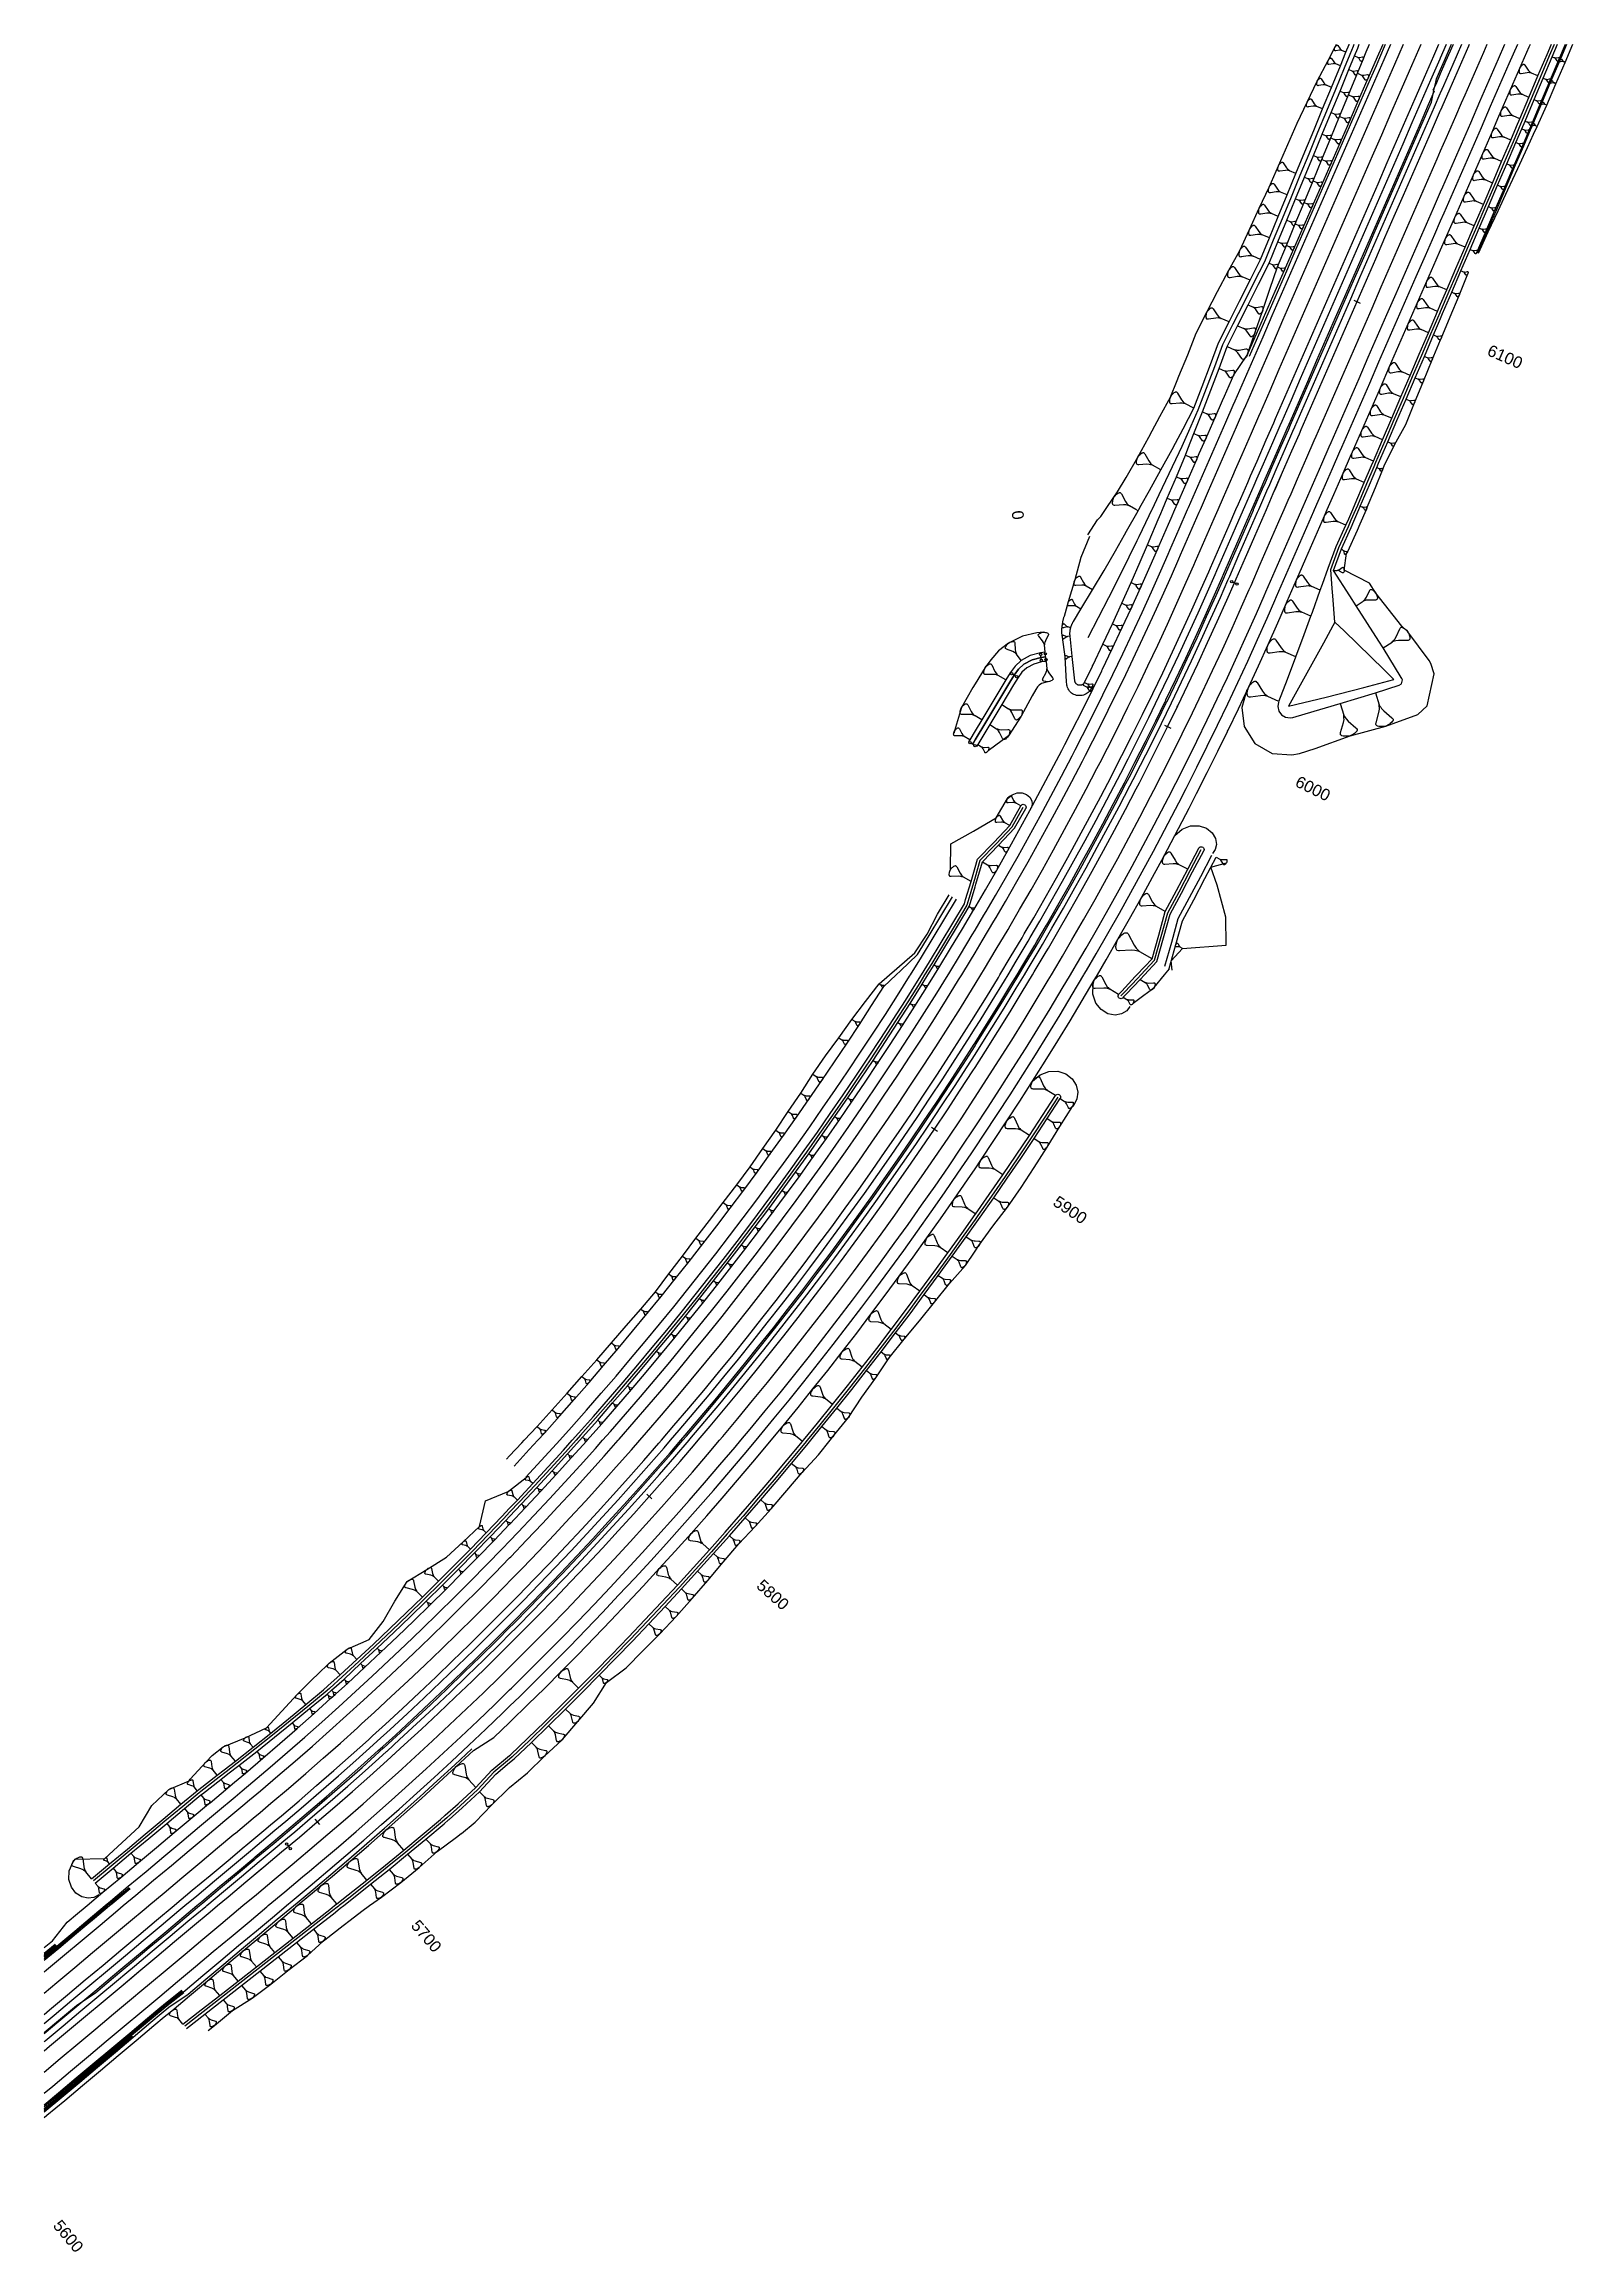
# Model space of a CAD drawing. Extents: x 386614 to 387594, y 803230 to 804419.
# Drawn here: x 386900 to 387228.4, y 803425.6 to 803900 of the extents above; entities that cross this region are included whole.
import ezdxf
from ezdxf.enums import TextEntityAlignment as Align

# ---------------------------------------------------------------- set-up
doc = ezdxf.new("R2010")
doc.units = 0
doc.layers.get('0').update_dxf_attribs({"linetype": 'CONTINUOUS'})
doc.styles.add('ARIAL', font='ARIAL.FON')

msp = doc.modelspace()

# ---------------------------------------------------------------- texts
at = {"color": 2, "style": 'ARIAL'}
for s, rotation, p in [('6100', 336.431, (387210.8062, 803835.5385)), ('0', 97.624, (387108.0853, 803797.6841)), ('6000', 333.793, (387169.6557, 803742.8921)), ('5900', 326.05, (387117.9102, 803652.707)), ('5800', 318.307, (387054.4862, 803570.3155)), ('5700', 310.565, (386980.5404, 803497.2199)), ('5600', 309.938, (386903.6663, 803432.7522))]:
    msp.add_text(s, height=2.5, rotation=rotation, dxfattribs=at).set_placement(p, align=Align.TOP_LEFT)

# ---------------------------------------------------------------- linework, layer by layer
at = {"color": 7}
for p, q in [((387177.2147, 803898.7867), (387177.2192, 803898.9307)), ((387177.2317, 803898.6918), (387177.2147, 803898.7867)), ((387177.2192, 803898.9307), (387177.2268, 803899.0149)), ((387177.2268, 803899.0149), (387177.245, 803899.1236)), ((387177.2455, 803898.6566), (387177.2317, 803898.6918)), ((387177.245, 803899.1236), (387177.2953, 803899.3058)), ((387177.2593, 803898.6214), (387177.2455, 803898.6566)), ((387177.2976, 803898.5756), (387177.2593, 803898.6214)), ((387177.2953, 803899.3058), (387177.3947, 803899.4667)), ((387177.3221, 803898.5649), (387177.2976, 803898.5756)), ((387177.4064, 803898.5573), (387177.3221, 803898.5649)), ((387177.3947, 803899.4667), (387177.462, 803899.554)), ((387177.4661, 803898.5604), (387177.4064, 803898.5573)), ((387177.462, 803899.554), (387177.5185, 803899.6168)), ((387178.2498, 803898.6852), (387177.4661, 803898.5604)), ((387177.5185, 803899.6168), (387177.621, 803899.718)), ((387177.621, 803899.718), (387177.7021, 803899.7701)), ((387177.7021, 803899.7701), (387177.7373, 803899.7839)), ((387177.7373, 803899.7839), (387177.7725, 803899.7978)), ((387177.7725, 803899.7978), (387177.8322, 803899.8009)), ((387177.8322, 803899.8009), (387177.8567, 803899.7902)), ((387177.8567, 803899.7902), (387177.9195, 803899.7336)), ((387177.9195, 803899.7336), (387177.9578, 803899.6877)), ((387177.9578, 803899.6877), (387178.3995, 803899.0283)), ((387178.4886, 803898.6977), (387178.2498, 803898.6852)), ((387178.3995, 803899.0283), (387178.5527, 803898.8448)), ((387178.5973, 803898.6795), (387178.4886, 803898.6977)), ((387178.5527, 803898.8448), (387178.6401, 803898.7775)), ((387178.706, 803898.6612), (387178.5973, 803898.6795)), ((387178.6401, 803898.7775), (387178.7274, 803898.7102)), ((387178.8147, 803898.643), (387178.706, 803898.6612)), ((387178.7274, 803898.7102), (387178.8147, 803898.643)), ((387179.6725, 803898.2688), (387178.8147, 803898.643)), ((387175.7473, 803895.9061), (387175.7522, 803896.0654)), ((387175.7661, 803895.8011), (387175.7473, 803895.9061)), ((387175.7522, 803896.0654), (387175.7606, 803896.1585)), ((387175.7606, 803896.1585), (387175.7808, 803896.2788)), ((387175.7813, 803895.7622), (387175.7661, 803895.8011)), ((387175.7808, 803896.2788), (387175.8365, 803896.4804)), ((387175.7966, 803895.7232), (387175.7813, 803895.7622)), ((387175.839, 803895.6725), (387175.7966, 803895.7232)), ((387175.8365, 803896.4804), (387175.9464, 803896.6584)), ((387175.8661, 803895.6606), (387175.839, 803895.6725)), ((387175.9593, 803895.6523), (387175.8661, 803895.6606)), ((387175.9464, 803896.6584), (387176.0208, 803896.7551)), ((387176.0254, 803895.6557), (387175.9593, 803895.6523)), ((387176.0208, 803896.7551), (387176.0834, 803896.8246)), ((387176.8925, 803895.7938), (387176.0254, 803895.6557)), ((387176.0834, 803896.8246), (387176.1968, 803896.9365)), ((387176.1968, 803896.9365), (387176.2865, 803896.9942)), ((387176.2865, 803896.9942), (387176.3255, 803897.0095)), ((387176.3255, 803897.0095), (387176.3644, 803897.0247)), ((387176.3644, 803897.0247), (387176.4305, 803897.0282)), ((387176.4305, 803897.0282), (387176.4576, 803897.0164)), ((387176.4576, 803897.0164), (387176.5271, 803896.9538)), ((387176.5271, 803896.9538), (387176.5695, 803896.903)), ((387176.5695, 803896.903), (387177.0581, 803896.1734)), ((387177.1567, 803895.8077), (387176.8925, 803895.7938)), ((387177.0581, 803896.1734), (387177.2277, 803895.9703)), ((387177.277, 803895.7875), (387177.1567, 803895.8077)), ((387177.2277, 803895.9703), (387177.3244, 803895.8959)), ((387177.3973, 803895.7673), (387177.277, 803895.7875)), ((387177.3244, 803895.8959), (387177.421, 803895.8215)), ((387177.5176, 803895.7471), (387177.3973, 803895.7673)), ((387177.421, 803895.8215), (387177.5176, 803895.7471)), ((387178.4666, 803895.333), (387177.5176, 803895.7471)), ((387180.2998, 803894.5333), (387180.9612, 803894.2448)), ((387180.9612, 803894.2448), (387181.0451, 803894.2307)), ((387181.0286, 803894.1929), (387180.9612, 803894.2448)), ((387181.0959, 803894.141), (387181.0286, 803894.1929)), ((387181.0451, 803894.2307), (387181.1289, 803894.2166)), ((387181.1633, 803894.0891), (387181.0959, 803894.141)), ((387181.1289, 803894.2166), (387181.2127, 803894.2025)), ((387181.2815, 803893.9476), (387181.1633, 803894.0891)), ((387181.2127, 803894.2025), (387181.3969, 803894.2122)), ((387181.622, 803893.4391), (387181.2815, 803893.9476)), ((387181.3969, 803894.2122), (387182.0013, 803894.3084)), ((387181.5056, 803897.4691), (387182.1671, 803897.1805)), ((387181.6516, 803893.4037), (387181.622, 803893.4391)), ((387181.7, 803893.3601), (387181.6516, 803893.4037)), ((387181.7189, 803893.3518), (387181.7, 803893.3601)), ((387181.765, 803893.3542), (387181.7189, 803893.3518)), ((387181.7921, 803893.3649), (387181.765, 803893.3542)), ((387181.8193, 803893.3756), (387181.7921, 803893.3649)), ((387181.8818, 803893.4158), (387181.8193, 803893.3756)), ((387181.9608, 803893.4938), (387181.8818, 803893.4158)), ((387182.0045, 803893.5422), (387181.9608, 803893.4938)), ((387182.0013, 803894.3084), (387182.0473, 803894.3108)), ((387182.0563, 803893.6096), (387182.0045, 803893.5422)), ((387182.0473, 803894.3108), (387182.1123, 803894.305)), ((387182.1329, 803893.7336), (387182.0563, 803893.6096)), ((387182.1123, 803894.305), (387182.1312, 803894.2968)), ((387182.1312, 803894.2968), (387182.1607, 803894.2614)), ((387182.1718, 803893.8741), (387182.1329, 803893.7336)), ((387182.1329, 803893.7336), (387182.9766, 803893.3655)), ((387182.1607, 803894.2614), (387182.1714, 803894.2342)), ((387182.1671, 803897.1805), (387182.2509, 803897.1664)), ((387182.2344, 803897.1286), (387182.1671, 803897.1805)), ((387182.1714, 803894.2342), (387182.182, 803894.2071)), ((387182.1858, 803893.958), (387182.1718, 803893.8741)), ((387182.182, 803894.2071), (387182.1951, 803894.1339)), ((387182.1917, 803894.0229), (387182.1858, 803893.958)), ((387182.1951, 803894.1339), (387182.1917, 803894.0229)), ((387182.3018, 803897.0768), (387182.2344, 803897.1286)), ((387182.2509, 803897.1664), (387182.3348, 803897.1524)), ((387182.3691, 803897.0249), (387182.3018, 803897.0768)), ((387182.3348, 803897.1524), (387182.4186, 803897.1383)), ((387182.4873, 803896.8833), (387182.3691, 803897.0249)), ((387182.4186, 803897.1383), (387182.6028, 803897.1479)), ((387182.8279, 803896.3748), (387182.4873, 803896.8833)), ((387182.6028, 803897.1479), (387183.2071, 803897.2442)), ((387182.8574, 803896.3395), (387182.8279, 803896.3748)), ((387182.9059, 803896.2958), (387182.8574, 803896.3395)), ((387182.9248, 803896.2876), (387182.9059, 803896.2958)), ((387182.9708, 803896.29), (387182.9248, 803896.2876)), ((387182.998, 803896.3006), (387182.9708, 803896.29)), ((387182.9766, 803893.3655), (387183.0836, 803893.3476)), ((387183.0625, 803893.2994), (387182.9766, 803893.3655)), ((387183.0251, 803896.3113), (387182.998, 803896.3006)), ((387183.0876, 803896.3515), (387183.0251, 803896.3113)), ((387183.1484, 803893.2332), (387183.0625, 803893.2994)), ((387183.0836, 803893.3476), (387183.1905, 803893.3296)), ((387183.1667, 803896.4295), (387183.0876, 803896.3515)), ((387183.2344, 803893.167), (387183.1484, 803893.2332)), ((387183.2103, 803896.478), (387183.1667, 803896.4295)), ((387183.1905, 803893.3296), (387183.2974, 803893.3117)), ((387183.2071, 803897.2442), (387183.2532, 803897.2466)), ((387183.2622, 803896.5453), (387183.2103, 803896.478)), ((387183.3851, 803892.9865), (387183.2344, 803893.167)), ((387183.2532, 803897.2466), (387183.3181, 803897.2407)), ((387183.3388, 803896.6694), (387183.2622, 803896.5453)), ((387183.2974, 803893.3117), (387183.5324, 803893.324)), ((387183.3181, 803897.2407), (387183.337, 803897.2325)), ((387183.337, 803897.2325), (387183.3666, 803897.1971)), ((387183.3776, 803896.8099), (387183.3388, 803896.6694)), ((387183.3666, 803897.1971), (387183.3772, 803897.17)), ((387183.3772, 803897.17), (387183.3879, 803897.1428)), ((387183.3917, 803896.8937), (387183.3776, 803896.8099)), ((387183.8195, 803892.3379), (387183.3851, 803892.9865)), ((387183.3879, 803897.1428), (387183.4009, 803897.0696)), ((387183.3975, 803896.9587), (387183.3917, 803896.8937)), ((387183.4009, 803897.0696), (387183.3975, 803896.9587)), ((387183.5324, 803893.324), (387184.3033, 803893.4468)), ((387184.3033, 803893.4468), (387184.362, 803893.4498)), ((387184.362, 803893.4498), (387184.4448, 803893.4424)), ((387184.4448, 803893.4424), (387184.4689, 803893.4319)), ((387184.4689, 803893.4319), (387184.5066, 803893.3867)), ((387184.5207, 803892.8928), (387184.4712, 803892.7135)), ((387184.5066, 803893.3867), (387184.5202, 803893.3521)), ((387184.5202, 803893.3521), (387184.5338, 803893.3175)), ((387184.5386, 803892.9997), (387184.5207, 803892.8928)), ((387184.5338, 803893.3175), (387184.5505, 803893.2241)), ((387184.5461, 803893.0826), (387184.5386, 803892.9997)), ((387184.5505, 803893.2241), (387184.5461, 803893.0826)), ((387216.9184, 803894.0201), (387216.9256, 803894.2547)), ((387216.946, 803893.8654), (387216.9184, 803894.0201)), ((387216.9256, 803894.2547), (387216.938, 803894.392)), ((387216.938, 803894.392), (387216.9677, 803894.5692)), ((387216.9685, 803893.808), (387216.946, 803893.8654)), ((387216.9677, 803894.5692), (387217.0498, 803894.8663)), ((387216.9911, 803893.7506), (387216.9685, 803893.808)), ((387217.0535, 803893.6758), (387216.9911, 803893.7506)), ((387217.0498, 803894.8663), (387217.2117, 803895.1285)), ((387217.0935, 803893.6584), (387217.0535, 803893.6758)), ((387217.2308, 803893.6461), (387217.0935, 803893.6584)), ((387217.2117, 803895.1285), (387217.3214, 803895.2709)), ((387217.3281, 803893.6512), (387217.2308, 803893.6461)), ((387217.3214, 803895.2709), (387217.4136, 803895.3733)), ((387218.6057, 803893.8547), (387217.3281, 803893.6512)), ((387217.4136, 803895.3733), (387217.5807, 803895.5382)), ((387217.5807, 803895.5382), (387217.7129, 803895.6232)), ((387217.7129, 803895.6232), (387217.7702, 803895.6457)), ((387217.7702, 803895.6457), (387217.8276, 803895.6682)), ((387217.8276, 803895.6682), (387217.9249, 803895.6733)), ((387217.9249, 803895.6733), (387217.9649, 803895.6559)), ((387217.9649, 803895.6559), (387218.0673, 803895.5637)), ((387218.0673, 803895.5637), (387218.1298, 803895.4889)), ((387218.1298, 803895.4889), (387218.8497, 803894.414)), ((387218.995, 803893.875), (387218.6057, 803893.8547)), ((387218.8497, 803894.414), (387219.0996, 803894.1147)), ((387219.1722, 803893.8453), (387218.995, 803893.875)), ((387219.0996, 803894.1147), (387219.2419, 803894.0051)), ((387219.3495, 803893.8155), (387219.1722, 803893.8453)), ((387219.2419, 803894.0051), (387219.3843, 803893.8954)), ((387219.5267, 803893.7857), (387219.3495, 803893.8155)), ((387219.3843, 803893.8954), (387219.5267, 803893.7857)), ((387220.9249, 803893.1757), (387219.5267, 803893.7857)), ((387225.622, 803896.3218), (387225.6241, 803896.3893)), ((387225.6299, 803896.2773), (387225.622, 803896.3218)), ((387225.6241, 803896.3893), (387225.6276, 803896.4288)), ((387225.6276, 803896.4288), (387225.6362, 803896.4798)), ((387225.6364, 803896.2608), (387225.6299, 803896.2773)), ((387225.6362, 803896.4798), (387225.6598, 803896.5652)), ((387225.6429, 803896.2443), (387225.6364, 803896.2608)), ((387225.6609, 803896.2228), (387225.6429, 803896.2443)), ((387225.6598, 803896.5652), (387225.7064, 803896.6407)), ((387225.6724, 803896.2177), (387225.6609, 803896.2228)), ((387225.7119, 803896.2142), (387225.6724, 803896.2177)), ((387225.7064, 803896.6407), (387225.7379, 803896.6816)), ((387225.7399, 803896.2157), (387225.7119, 803896.2142)), ((387225.7379, 803896.6816), (387225.7645, 803896.7111)), ((387226.1074, 803896.2742), (387225.7399, 803896.2157)), ((387225.7645, 803896.7111), (387225.8125, 803896.7585)), ((387225.8125, 803896.7585), (387225.8505, 803896.783)), ((387225.8505, 803896.783), (387225.8671, 803896.7895)), ((387225.8671, 803896.7895), (387225.8836, 803896.796)), ((387225.8836, 803896.796), (387225.9116, 803896.7974)), ((387225.9116, 803896.7974), (387225.9231, 803896.7924)), ((387225.9231, 803896.7924), (387225.9525, 803896.7659)), ((387225.9525, 803896.7659), (387225.9705, 803896.7443)), ((387225.9705, 803896.7443), (387226.1776, 803896.4351)), ((387226.2194, 803896.2801), (387226.1074, 803896.2742)), ((387226.1776, 803896.4351), (387226.2495, 803896.349)), ((387226.2704, 803896.2715), (387226.2194, 803896.2801)), ((387226.2495, 803896.349), (387226.2905, 803896.3175)), ((387226.3214, 803896.2629), (387226.2704, 803896.2715)), ((387226.2905, 803896.3175), (387226.3314, 803896.2859)), ((387226.3724, 803896.2544), (387226.3214, 803896.2629)), ((387226.3314, 803896.2859), (387226.3724, 803896.2544)), ((387226.7746, 803896.0789), (387226.3724, 803896.2544)), ((387171.6262, 803887.9811), (387171.7702, 803888.1233)), ((387171.7702, 803888.1233), (387171.8842, 803888.1966)), ((387171.8842, 803888.1966), (387171.9337, 803888.216)), ((387171.9337, 803888.216), (387171.9832, 803888.2354)), ((387171.9832, 803888.2354), (387172.0671, 803888.2398)), ((387172.0671, 803888.2398), (387172.1015, 803888.2248)), ((387172.1015, 803888.2248), (387172.1898, 803888.1453)), ((387172.1898, 803888.1453), (387172.2437, 803888.0808)), ((387172.2437, 803888.0808), (387172.8645, 803887.1539)), ((387173.4185, 803891.3717), (387173.4241, 803891.5557)), ((387173.4401, 803891.2504), (387173.4185, 803891.3717)), ((387173.4241, 803891.5557), (387173.4338, 803891.6634)), ((387173.4338, 803891.6634), (387173.4572, 803891.8023)), ((387173.4578, 803891.2054), (387173.4401, 803891.2504)), ((387173.4572, 803891.8023), (387173.5215, 803892.0353)), ((387173.4754, 803891.1604), (387173.4578, 803891.2054)), ((387173.5244, 803891.1018), (387173.4754, 803891.1604)), ((387173.5215, 803892.0353), (387173.6485, 803892.2409)), ((387173.5558, 803891.0881), (387173.5244, 803891.1018)), ((387173.6634, 803891.0784), (387173.5558, 803891.0881)), ((387173.6485, 803892.2409), (387173.7345, 803892.3526)), ((387173.7397, 803891.0824), (387173.6634, 803891.0784)), ((387173.7345, 803892.3526), (387173.8068, 803892.4329)), ((387174.7416, 803891.242), (387173.7397, 803891.0824)), ((387173.8068, 803892.4329), (387173.9378, 803892.5622)), ((387173.9378, 803892.5622), (387174.0415, 803892.6288)), ((387174.0415, 803892.6288), (387174.0865, 803892.6465)), ((387174.0865, 803892.6465), (387174.1315, 803892.6642)), ((387174.1315, 803892.6642), (387174.2078, 803892.6682)), ((387174.2078, 803892.6682), (387174.2391, 803892.6545)), ((387174.2391, 803892.6545), (387174.3194, 803892.5822)), ((387174.3194, 803892.5822), (387174.3684, 803892.5235)), ((387174.3684, 803892.5235), (387174.9329, 803891.6806)), ((387175.0469, 803891.258), (387174.7416, 803891.242)), ((387174.9329, 803891.6806), (387175.1289, 803891.4459)), ((387175.1859, 803891.2346), (387175.0469, 803891.258)), ((387175.1289, 803891.4459), (387175.2405, 803891.3599)), ((387175.3248, 803891.2113), (387175.1859, 803891.2346)), ((387175.2405, 803891.3599), (387175.3522, 803891.2739)), ((387175.4638, 803891.1879), (387175.3248, 803891.2113)), ((387175.3522, 803891.2739), (387175.4638, 803891.1879)), ((387176.5603, 803890.7096), (387175.4638, 803891.1879)), ((387178.3935, 803889.9099), (387179.0549, 803889.6213)), ((387179.0549, 803889.6213), (387179.1387, 803889.6073)), ((387179.1222, 803889.5695), (387179.0549, 803889.6213)), ((387179.1896, 803889.5176), (387179.1222, 803889.5695)), ((387179.1387, 803889.6073), (387179.2226, 803889.5932)), ((387179.2569, 803889.4657), (387179.1896, 803889.5176)), ((387179.2226, 803889.5932), (387179.3064, 803889.5791)), ((387179.3752, 803889.3242), (387179.2569, 803889.4657)), ((387179.3064, 803889.5791), (387179.4906, 803889.5887)), ((387179.7157, 803888.8157), (387179.3752, 803889.3242)), ((387179.4906, 803889.5887), (387180.095, 803889.685)), ((387179.7453, 803888.7803), (387179.7157, 803888.8157)), ((387179.7937, 803888.7366), (387179.7453, 803888.7803)), ((387179.8126, 803888.7284), (387179.7937, 803888.7366)), ((387179.8587, 803888.7308), (387179.8126, 803888.7284)), ((387179.8858, 803888.7415), (387179.8587, 803888.7308)), ((387179.9129, 803888.7521), (387179.8858, 803888.7415)), ((387179.9755, 803888.7923), (387179.9129, 803888.7521)), ((387180.0545, 803888.8703), (387179.9755, 803888.7923)), ((387180.0981, 803888.9188), (387180.0545, 803888.8703)), ((387180.095, 803889.685), (387180.141, 803889.6874)), ((387180.15, 803888.9861), (387180.0981, 803888.9188)), ((387180.141, 803889.6874), (387180.2059, 803889.6816)), ((387180.2266, 803889.1102), (387180.15, 803888.9861)), ((387180.2059, 803889.6816), (387180.2248, 803889.6733)), ((387180.2248, 803889.6733), (387180.2544, 803889.6379)), ((387180.2654, 803889.2507), (387180.2266, 803889.1102)), ((387180.2266, 803889.1102), (387181.0368, 803888.7567)), ((387180.2544, 803889.6379), (387180.265, 803889.6108)), ((387180.265, 803889.6108), (387180.2757, 803889.5837)), ((387180.2795, 803889.3345), (387180.2654, 803889.2507)), ((387180.2757, 803889.5837), (387180.2888, 803889.5105)), ((387180.2853, 803889.3995), (387180.2795, 803889.3345)), ((387180.2888, 803889.5105), (387180.2853, 803889.3995)), ((387181.0368, 803888.7567), (387181.1394, 803888.7395)), ((387181.1192, 803888.6932), (387181.0368, 803888.7567)), ((387181.2017, 803888.6297), (387181.1192, 803888.6932)), ((387181.1394, 803888.7395), (387181.2421, 803888.7223)), ((387181.2842, 803888.5661), (387181.2017, 803888.6297)), ((387181.2421, 803888.7223), (387181.3448, 803888.705)), ((387181.429, 803888.3928), (387181.2842, 803888.5661)), ((387181.3448, 803888.705), (387181.5704, 803888.7168)), ((387181.8461, 803887.7699), (387181.429, 803888.3928)), ((387181.5704, 803888.7168), (387182.3106, 803888.8347)), ((387182.3106, 803888.8347), (387182.367, 803888.8377)), ((387182.367, 803888.8377), (387182.4466, 803888.8305)), ((387182.4719, 803888.1307), (387182.378, 803887.9787)), ((387182.4466, 803888.8305), (387182.4697, 803888.8204)), ((387182.4697, 803888.8204), (387182.5059, 803888.7771)), ((387182.5194, 803888.3028), (387182.4719, 803888.1307)), ((387182.5059, 803888.7771), (387182.519, 803888.7438)), ((387182.519, 803888.7438), (387182.532, 803888.7106)), ((387182.5367, 803888.4055), (387182.5194, 803888.3028)), ((387182.532, 803888.7106), (387182.548, 803888.621)), ((387182.5438, 803888.485), (387182.5367, 803888.4055)), ((387182.548, 803888.621), (387182.5438, 803888.485)), ((387183.8572, 803892.2928), (387183.8195, 803892.3379)), ((387183.919, 803892.2371), (387183.8572, 803892.2928)), ((387183.9431, 803892.2266), (387183.919, 803892.2371)), ((387184.0018, 803892.2297), (387183.9431, 803892.2266)), ((387184.0365, 803892.2432), (387184.0018, 803892.2297)), ((387184.0711, 803892.2568), (387184.0365, 803892.2432)), ((387184.1508, 803892.3081), (387184.0711, 803892.2568)), ((387184.2516, 803892.4076), (387184.1508, 803892.3081)), ((387184.3073, 803892.4694), (387184.2516, 803892.4076)), ((387184.3735, 803892.5553), (387184.3073, 803892.4694)), ((387184.4712, 803892.7135), (387184.3735, 803892.5553)), ((387214.9171, 803889.4241), (387214.9244, 803889.6624)), ((387214.9451, 803889.267), (387214.9171, 803889.4241)), ((387214.9244, 803889.6624), (387214.9369, 803889.8018)), ((387214.9369, 803889.8018), (387214.9672, 803889.9817)), ((387214.968, 803889.2087), (387214.9451, 803889.267)), ((387214.9672, 803889.9817), (387215.0505, 803890.2834)), ((387214.9909, 803889.1505), (387214.968, 803889.2087)), ((387215.0543, 803889.0745), (387214.9909, 803889.1505)), ((387215.0505, 803890.2834), (387215.2149, 803890.5497)), ((387215.0949, 803889.0568), (387215.0543, 803889.0745)), ((387215.2343, 803889.0443), (387215.0949, 803889.0568)), ((387215.2149, 803890.5497), (387215.3263, 803890.6943)), ((387215.3331, 803889.0495), (387215.2343, 803889.0443)), ((387215.3263, 803890.6943), (387215.42, 803890.7983)), ((387216.6305, 803889.2561), (387215.3331, 803889.0495)), ((387215.42, 803890.7983), (387215.5896, 803890.9657)), ((387215.5896, 803890.9657), (387215.7238, 803891.052)), ((387215.7238, 803891.052), (387215.7821, 803891.0749)), ((387215.7821, 803891.0749), (387215.8404, 803891.0978)), ((387215.8404, 803891.0978), (387215.9392, 803891.103)), ((387215.9392, 803891.103), (387215.9798, 803891.0853)), ((387215.9798, 803891.0853), (387216.0838, 803890.9916)), ((387216.0838, 803890.9916), (387216.1472, 803890.9156)), ((387216.1472, 803890.9156), (387216.8783, 803889.8241)), ((387217.0258, 803889.2768), (387216.6305, 803889.2561)), ((387216.8783, 803889.8241), (387217.132, 803889.5202)), ((387217.2058, 803889.2466), (387217.0258, 803889.2768)), ((387217.132, 803889.5202), (387217.2766, 803889.4088)), ((387217.3858, 803889.2163), (387217.2058, 803889.2466)), ((387217.2766, 803889.4088), (387217.4212, 803889.2975)), ((387217.5658, 803889.1861), (387217.3858, 803889.2163)), ((387217.4212, 803889.2975), (387217.5658, 803889.1861)), ((387218.9857, 803888.5667), (387217.5658, 803889.1861)), ((387223.6841, 803891.7216), (387223.6861, 803891.7866)), ((387223.6917, 803891.6787), (387223.6841, 803891.7216)), ((387223.6861, 803891.7866), (387223.6895, 803891.8247)), ((387223.6895, 803891.8247), (387223.6978, 803891.8738)), ((387223.698, 803891.6628), (387223.6917, 803891.6787)), ((387223.6978, 803891.8738), (387223.7205, 803891.9562)), ((387223.7042, 803891.6469), (387223.698, 803891.6628)), ((387223.7215, 803891.6262), (387223.7042, 803891.6469)), ((387223.7205, 803891.9562), (387223.7654, 803892.0289)), ((387223.7326, 803891.6214), (387223.7215, 803891.6262)), ((387223.7707, 803891.6179), (387223.7326, 803891.6214)), ((387223.7654, 803892.0289), (387223.7958, 803892.0683)), ((387223.7976, 803891.6194), (387223.7707, 803891.6179)), ((387223.7958, 803892.0683), (387223.8214, 803892.0967)), ((387224.1518, 803891.6758), (387223.7976, 803891.6194)), ((387223.8214, 803892.0967), (387223.8677, 803892.1424)), ((387223.8677, 803892.1424), (387223.9043, 803892.166)), ((387223.9043, 803892.166), (387223.9202, 803892.1722)), ((387223.9202, 803892.1722), (387223.9361, 803892.1785)), ((387223.9361, 803892.1785), (387223.9631, 803892.1799)), ((387223.9631, 803892.1799), (387223.9742, 803892.175)), ((387223.9742, 803892.175), (387224.0026, 803892.1495)), ((387224.0026, 803892.1495), (387224.0199, 803892.1287)), ((387224.0199, 803892.1287), (387224.2194, 803891.8308)), ((387224.2597, 803891.6814), (387224.1518, 803891.6758)), ((387224.2194, 803891.8308), (387224.2887, 803891.7478)), ((387224.3088, 803891.6732), (387224.2597, 803891.6814)), ((387224.2887, 803891.7478), (387224.3282, 803891.7175)), ((387224.358, 803891.6649), (387224.3088, 803891.6732)), ((387224.3282, 803891.7175), (387224.3676, 803891.6871)), ((387224.4071, 803891.6567), (387224.358, 803891.6649)), ((387224.3676, 803891.6871), (387224.4071, 803891.6567)), ((387224.7947, 803891.4876), (387224.4071, 803891.6567)), ((387171.1991, 803886.8143), (387171.2054, 803887.0166)), ((387171.223, 803886.6808), (387171.1991, 803886.8143)), ((387171.2054, 803887.0166), (387171.216, 803887.1349)), ((387171.216, 803887.1349), (387171.2417, 803887.2878)), ((387171.2424, 803886.6314), (387171.223, 803886.6808)), ((387171.2417, 803887.2878), (387171.3124, 803887.5439)), ((387171.2618, 803886.5819), (387171.2424, 803886.6314)), ((387171.3157, 803886.5174), (387171.2618, 803886.5819)), ((387171.3124, 803887.5439), (387171.4521, 803887.77)), ((387171.3501, 803886.5024), (387171.3157, 803886.5174)), ((387171.4685, 803886.4917), (387171.3501, 803886.5024)), ((387171.4521, 803887.77), (387171.5466, 803887.8928)), ((387171.5524, 803886.4961), (387171.4685, 803886.4917)), ((387171.5466, 803887.8928), (387171.6262, 803887.9811)), ((387172.6541, 803886.6716), (387171.5524, 803886.4961)), ((387172.9898, 803886.6892), (387172.6541, 803886.6716)), ((387172.8645, 803887.1539), (387173.08, 803886.8958)), ((387173.1426, 803886.6635), (387172.9898, 803886.6892)), ((387173.08, 803886.8958), (387173.2027, 803886.8013)), ((387173.2954, 803886.6378), (387173.1426, 803886.6635)), ((387173.2027, 803886.8013), (387173.3255, 803886.7067)), ((387173.4483, 803886.6122), (387173.2954, 803886.6378)), ((387173.3255, 803886.7067), (387173.4483, 803886.6122)), ((387174.654, 803886.0862), (387173.4483, 803886.6122)), ((387176.4871, 803885.2865), (387177.1486, 803884.9979)), ((387177.1486, 803884.9979), (387177.2324, 803884.9838)), ((387177.2159, 803884.946), (387177.1486, 803884.9979)), ((387177.2833, 803884.8941), (387177.2159, 803884.946)), ((387177.2324, 803884.9838), (387177.3162, 803884.9697)), ((387177.3506, 803884.8423), (387177.2833, 803884.8941)), ((387177.3162, 803884.9697), (387177.4001, 803884.9557)), ((387177.4688, 803884.7007), (387177.3506, 803884.8423)), ((387177.4001, 803884.9557), (387177.5843, 803884.9653)), ((387177.8094, 803884.1922), (387177.4688, 803884.7007)), ((387177.5843, 803884.9653), (387178.1886, 803885.0616)), ((387177.8389, 803884.1568), (387177.8094, 803884.1922)), ((387177.8874, 803884.1132), (387177.8389, 803884.1568)), ((387177.9063, 803884.105), (387177.8874, 803884.1132)), ((387177.9523, 803884.1074), (387177.9063, 803884.105)), ((387177.9795, 803884.118), (387177.9523, 803884.1074)), ((387178.0066, 803884.1287), (387177.9795, 803884.118)), ((387178.0691, 803884.1689), (387178.0066, 803884.1287)), ((387178.1482, 803884.2469), (387178.0691, 803884.1689)), ((387178.1918, 803884.2953), (387178.1482, 803884.2469)), ((387178.1886, 803885.0616), (387178.2347, 803885.064)), ((387178.2437, 803884.3627), (387178.1918, 803884.2953)), ((387178.2347, 803885.064), (387178.2996, 803885.0581)), ((387178.3203, 803884.4867), (387178.2437, 803884.3627)), ((387178.2996, 803885.0581), (387178.3185, 803885.0499)), ((387178.3185, 803885.0499), (387178.3481, 803885.0145)), ((387178.3591, 803884.6273), (387178.3203, 803884.4867)), ((387178.3203, 803884.4867), (387179.0969, 803884.1479)), ((387178.3481, 803885.0145), (387178.3587, 803884.9874)), ((387178.3587, 803884.9874), (387178.3694, 803884.9602)), ((387178.3732, 803884.7111), (387178.3591, 803884.6273)), ((387178.3694, 803884.9602), (387178.3824, 803884.887)), ((387178.379, 803884.776), (387178.3732, 803884.7111)), ((387178.3824, 803884.887), (387178.379, 803884.776)), ((387179.0969, 803884.1479), (387179.1953, 803884.1314)), ((387179.176, 803884.087), (387179.0969, 803884.1479)), ((387179.255, 803884.0261), (387179.176, 803884.087)), ((387179.1953, 803884.1314), (387179.2938, 803884.1149)), ((387179.3341, 803883.9652), (387179.255, 803884.0261)), ((387179.2938, 803884.1149), (387179.3922, 803884.0983)), ((387179.4729, 803883.799), (387179.3341, 803883.9652)), ((387179.3922, 803884.0983), (387179.6084, 803884.1097)), ((387179.8727, 803883.202), (387179.4729, 803883.799)), ((387179.6084, 803884.1097), (387180.318, 803884.2227)), ((387180.2705, 803883.2662), (387180.1777, 803883.1746)), ((387180.3217, 803883.3231), (387180.2705, 803883.2662)), ((387180.318, 803884.2227), (387180.3721, 803884.2255)), ((387180.3826, 803883.4021), (387180.3217, 803883.3231)), ((387180.3721, 803884.2255), (387180.4483, 803884.2187)), ((387180.4726, 803883.5478), (387180.3826, 803883.4021)), ((387180.4483, 803884.2187), (387180.4705, 803884.209)), ((387180.4705, 803884.209), (387180.5052, 803884.1674)), ((387180.5182, 803883.7128), (387180.4726, 803883.5478)), ((387180.5052, 803884.1674), (387180.5177, 803884.1356)), ((387180.5177, 803884.1356), (387180.5302, 803884.1037)), ((387180.5347, 803883.8112), (387180.5182, 803883.7128)), ((387180.5302, 803884.1037), (387180.5456, 803884.0178)), ((387180.5415, 803883.8875), (387180.5347, 803883.8112)), ((387180.5456, 803884.0178), (387180.5415, 803883.8875)), ((387181.8823, 803887.7266), (387181.8461, 803887.7699)), ((387181.9417, 803887.6732), (387181.8823, 803887.7266)), ((387181.9648, 803887.6631), (387181.9417, 803887.6732)), ((387182.0212, 803887.666), (387181.9648, 803887.6631)), ((387182.0545, 803887.6791), (387182.0212, 803887.666)), ((387182.0877, 803887.6921), (387182.0545, 803887.6791)), ((387182.1643, 803887.7414), (387182.0877, 803887.6921)), ((387182.2611, 803887.8369), (387182.1643, 803887.7414)), ((387182.3145, 803887.8962), (387182.2611, 803887.8369)), ((387182.378, 803887.9787), (387182.3145, 803887.8962)), ((387212.9157, 803884.8281), (387212.9232, 803885.07)), ((387212.9442, 803884.6686), (387212.9157, 803884.8281)), ((387212.9232, 803885.07), (387212.9359, 803885.2115)), ((387212.9359, 803885.2115), (387212.9666, 803885.3942)), ((387212.9674, 803884.6095), (387212.9442, 803884.6686)), ((387212.9666, 803885.3942), (387213.0512, 803885.7005)), ((387212.9906, 803884.5503), (387212.9674, 803884.6095)), ((387213.0551, 803884.4732), (387212.9906, 803884.5503)), ((387213.0512, 803885.7005), (387213.2182, 803885.9709)), ((387213.0962, 803884.4552), (387213.0551, 803884.4732)), ((387213.2378, 803884.4425), (387213.0962, 803884.4552)), ((387213.2182, 803885.9709), (387213.3312, 803886.1177)), ((387213.3381, 803884.4478), (387213.2378, 803884.4425)), ((387213.3312, 803886.1177), (387213.4263, 803886.2232)), ((387214.6553, 803884.6575), (387213.3381, 803884.4478)), ((387213.4263, 803886.2232), (387213.5985, 803886.3932)), ((387213.5985, 803886.3932), (387213.7348, 803886.4809)), ((387213.7348, 803886.4809), (387213.794, 803886.5041)), ((387213.794, 803886.5041), (387213.8531, 803886.5273)), ((387213.8531, 803886.5273), (387213.9535, 803886.5326)), ((387213.9535, 803886.5326), (387213.9947, 803886.5146)), ((387213.9947, 803886.5146), (387214.1002, 803886.4195)), ((387214.1002, 803886.4195), (387214.1647, 803886.3424)), ((387214.1647, 803886.3424), (387214.9069, 803885.2342)), ((387215.0567, 803884.6786), (387214.6553, 803884.6575)), ((387214.9069, 803885.2342), (387215.1645, 803884.9257)), ((387215.2394, 803884.6479), (387215.0567, 803884.6786)), ((387215.1645, 803884.9257), (387215.3113, 803884.8126)), ((387215.4221, 803884.6172), (387215.2394, 803884.6479)), ((387215.3113, 803884.8126), (387215.458, 803884.6996)), ((387215.6048, 803884.5865), (387215.4221, 803884.6172)), ((387215.458, 803884.6996), (387215.6048, 803884.5865)), ((387217.0464, 803883.9576), (387215.6048, 803884.5865)), ((387221.7462, 803887.1214), (387221.7481, 803887.184)), ((387221.7536, 803887.0802), (387221.7462, 803887.1214)), ((387221.7481, 803887.184), (387221.7514, 803887.2206)), ((387221.7514, 803887.2206), (387221.7593, 803887.2679)), ((387221.7596, 803887.0649), (387221.7536, 803887.0802)), ((387221.7593, 803887.2679), (387221.7812, 803887.3471)), ((387221.7656, 803887.0496), (387221.7596, 803887.0649)), ((387221.7822, 803887.0296), (387221.7656, 803887.0496)), ((387221.7812, 803887.3471), (387221.8244, 803887.417)), ((387221.7929, 803887.025), (387221.7822, 803887.0296)), ((387221.8295, 803887.0217), (387221.7929, 803887.025)), ((387221.8244, 803887.417), (387221.8537, 803887.455)), ((387221.8554, 803887.0231), (387221.8295, 803887.0217)), ((387221.8537, 803887.455), (387221.8783, 803887.4823)), ((387222.1962, 803887.0773), (387221.8554, 803887.0231)), ((387221.8783, 803887.4823), (387221.9228, 803887.5263)), ((387221.9228, 803887.5263), (387221.9581, 803887.549)), ((387221.9581, 803887.549), (387221.9734, 803887.555)), ((387221.9734, 803887.555), (387221.9887, 803887.561)), ((387221.9887, 803887.561), (387222.0146, 803887.5623)), ((387222.0146, 803887.5623), (387222.0253, 803887.5577)), ((387222.0253, 803887.5577), (387222.0526, 803887.5331)), ((387222.0526, 803887.5331), (387222.0692, 803887.5131)), ((387222.0692, 803887.5131), (387222.2612, 803887.2265)), ((387222.3, 803887.0828), (387222.1962, 803887.0773)), ((387222.2612, 803887.2265), (387222.3279, 803887.1467)), ((387222.3473, 803887.0748), (387222.3, 803887.0828)), ((387222.3279, 803887.1467), (387222.3658, 803887.1174)), ((387222.3945, 803887.0669), (387222.3473, 803887.0748)), ((387222.3658, 803887.1174), (387222.4038, 803887.0882)), ((387222.4418, 803887.0589), (387222.3945, 803887.0669)), ((387222.4038, 803887.0882), (387222.4418, 803887.0589)), ((387222.8147, 803886.8963), (387222.4418, 803887.0589)), ((387174.5808, 803880.663), (387175.2422, 803880.3745)), ((387175.2422, 803880.3745), (387175.3261, 803880.3604)), ((387175.3096, 803880.3226), (387175.2422, 803880.3745)), ((387175.3769, 803880.2707), (387175.3096, 803880.3226)), ((387175.3261, 803880.3604), (387175.4099, 803880.3463)), ((387175.4443, 803880.2188), (387175.3769, 803880.2707)), ((387175.4099, 803880.3463), (387175.4938, 803880.3322)), ((387175.5625, 803880.0773), (387175.4443, 803880.2188)), ((387175.4938, 803880.3322), (387175.6779, 803880.3419)), ((387175.903, 803879.5688), (387175.5625, 803880.0773)), ((387175.6779, 803880.3419), (387176.2823, 803880.4381)), ((387175.9326, 803879.5334), (387175.903, 803879.5688)), ((387175.9811, 803879.4898), (387175.9326, 803879.5334)), ((387175.9999, 803879.4815), (387175.9811, 803879.4898)), ((387176.046, 803879.4839), (387175.9999, 803879.4815)), ((387176.0731, 803879.4946), (387176.046, 803879.4839)), ((387176.1003, 803879.5052), (387176.0731, 803879.4946)), ((387176.1628, 803879.5454), (387176.1003, 803879.5052)), ((387176.2418, 803879.6234), (387176.1628, 803879.5454)), ((387176.2855, 803879.6719), (387176.2418, 803879.6234)), ((387176.2823, 803880.4381), (387176.3283, 803880.4405)), ((387176.3373, 803879.7392), (387176.2855, 803879.6719)), ((387176.3283, 803880.4405), (387176.3933, 803880.4347)), ((387176.4139, 803879.8633), (387176.3373, 803879.7392)), ((387176.3933, 803880.4347), (387176.4122, 803880.4264)), ((387176.4122, 803880.4264), (387176.4417, 803880.3911)), ((387176.4528, 803880.0038), (387176.4139, 803879.8633)), ((387176.4139, 803879.8633), (387177.157, 803879.5391)), ((387176.4417, 803880.3911), (387176.4524, 803880.3639)), ((387176.4524, 803880.3639), (387176.463, 803880.3368)), ((387176.4668, 803880.0877), (387176.4528, 803880.0038)), ((387176.463, 803880.3368), (387176.4761, 803880.2636)), ((387176.4727, 803880.1526), (387176.4668, 803880.0877)), ((387176.4761, 803880.2636), (387176.4727, 803880.1526)), ((387177.157, 803879.5391), (387177.2512, 803879.5233)), ((387177.2327, 803879.4809), (387177.157, 803879.5391)), ((387177.3083, 803879.4226), (387177.2327, 803879.4809)), ((387177.2512, 803879.5233), (387177.3454, 803879.5075)), ((387177.384, 803879.3643), (387177.3083, 803879.4226)), ((387177.3454, 803879.5075), (387177.4396, 803879.4917)), ((387177.5168, 803879.2053), (387177.384, 803879.3643)), ((387177.4396, 803879.4917), (387177.6465, 803879.5025)), ((387177.8994, 803878.634), (387177.5168, 803879.2053)), ((387177.6465, 803879.5025), (387178.3254, 803879.6106)), ((387177.9326, 803878.5943), (387177.8994, 803878.634)), ((387177.987, 803878.5453), (387177.9326, 803878.5943)), ((387178.0082, 803878.536), (387177.987, 803878.5453)), ((387178.0599, 803878.5387), (387178.0082, 803878.536)), ((387178.0904, 803878.5507), (387178.0599, 803878.5387)), ((387178.1209, 803878.5627), (387178.0904, 803878.5507)), ((387178.1912, 803878.6078), (387178.1209, 803878.5627)), ((387178.2799, 803878.6955), (387178.1912, 803878.6078)), ((387178.329, 803878.7499), (387178.2799, 803878.6955)), ((387178.3254, 803879.6106), (387178.3771, 803879.6134)), ((387178.3872, 803878.8255), (387178.329, 803878.7499)), ((387178.3771, 803879.6134), (387178.4501, 803879.6068)), ((387178.4733, 803878.9649), (387178.3872, 803878.8255)), ((387178.4501, 803879.6068), (387178.4713, 803879.5975)), ((387178.4713, 803879.5975), (387178.5045, 803879.5578)), ((387178.5169, 803879.1228), (387178.4733, 803878.9649)), ((387178.5045, 803879.5578), (387178.5165, 803879.5273)), ((387178.5165, 803879.5273), (387178.5284, 803879.4968)), ((387178.5327, 803879.217), (387178.5169, 803879.1228)), ((387178.5284, 803879.4968), (387178.5431, 803879.4146)), ((387178.5393, 803879.2899), (387178.5327, 803879.217)), ((387178.5431, 803879.4146), (387178.5393, 803879.2899)), ((387179.9074, 803883.1604), (387179.8727, 803883.202)), ((387179.9643, 803883.1092), (387179.9074, 803883.1604)), ((387179.9865, 803883.0995), (387179.9643, 803883.1092)), ((387180.0406, 803883.1024), (387179.9865, 803883.0995)), ((387180.0724, 803883.1149), (387180.0406, 803883.1024)), ((387180.1043, 803883.1274), (387180.0724, 803883.1149)), ((387180.1777, 803883.1746), (387180.1043, 803883.1274)), ((387210.915, 803880.2361), (387210.9226, 803880.4805)), ((387210.9438, 803880.0749), (387210.915, 803880.2361)), ((387210.9226, 803880.4805), (387210.9354, 803880.6235)), ((387210.9354, 803880.6235), (387210.9664, 803880.8081)), ((387210.9673, 803880.0151), (387210.9438, 803880.0749)), ((387210.9664, 803880.8081), (387211.0519, 803881.1176)), ((387210.9907, 803879.9554), (387210.9673, 803880.0151)), ((387211.0558, 803879.8774), (387210.9907, 803879.9554)), ((387211.0519, 803881.1176), (387211.2206, 803881.3908)), ((387211.0974, 803879.8593), (387211.0558, 803879.8774)), ((387211.2404, 803879.8464), (387211.0974, 803879.8593)), ((387211.2206, 803881.3908), (387211.3349, 803881.5391)), ((387211.3418, 803879.8517), (387211.2404, 803879.8464)), ((387211.3349, 803881.5391), (387211.431, 803881.6458)), ((387212.6728, 803880.0637), (387211.3418, 803879.8517)), ((387211.431, 803881.6458), (387211.605, 803881.8176)), ((387211.605, 803881.8176), (387211.7427, 803881.9062)), ((387211.7427, 803881.9062), (387211.8025, 803881.9296)), ((387211.8025, 803881.9296), (387211.8622, 803881.9531)), ((387211.8622, 803881.9531), (387211.9636, 803881.9584)), ((387211.9636, 803881.9584), (387212.0053, 803881.9403)), ((387212.0053, 803881.9403), (387212.112, 803881.8442)), ((387212.112, 803881.8442), (387212.177, 803881.7662)), ((387212.177, 803881.7662), (387212.927, 803880.6464)), ((387213.0784, 803880.0849), (387212.6728, 803880.0637)), ((387212.927, 803880.6464), (387213.1874, 803880.3347)), ((387213.2631, 803880.0539), (387213.0784, 803880.0849)), ((387213.1874, 803880.3347), (387213.3357, 803880.2204)), ((387213.4477, 803880.0229), (387213.2631, 803880.0539)), ((387213.3357, 803880.2204), (387213.484, 803880.1062)), ((387213.6323, 803879.9919), (387213.4477, 803880.0229)), ((387213.484, 803880.1062), (387213.6323, 803879.9919)), ((387215.089, 803879.3564), (387213.6323, 803879.9919)), ((387219.8109, 803882.5378), (387219.8126, 803882.5933)), ((387219.8174, 803882.5012), (387219.8109, 803882.5378)), ((387219.8126, 803882.5933), (387219.8155, 803882.6258)), ((387219.8155, 803882.6258), (387219.8225, 803882.6677)), ((387219.8227, 803882.4876), (387219.8174, 803882.5012)), ((387219.8225, 803882.6677), (387219.8419, 803882.738)), ((387219.8281, 803882.474), (387219.8227, 803882.4876)), ((387219.8428, 803882.4563), (387219.8281, 803882.474)), ((387219.8419, 803882.738), (387219.8803, 803882.8001)), ((387219.8523, 803882.4522), (387219.8428, 803882.4563)), ((387219.8848, 803882.4493), (387219.8523, 803882.4522)), ((387219.8803, 803882.8001), (387219.9062, 803882.8338)), ((387219.9078, 803882.4505), (387219.8848, 803882.4493)), ((387219.9062, 803882.8338), (387219.928, 803882.858)), ((387220.2101, 803882.4987), (387219.9078, 803882.4505)), ((387219.928, 803882.858), (387219.9676, 803882.897)), ((387219.9676, 803882.897), (387219.9989, 803882.9172)), ((387219.9989, 803882.9172), (387220.0124, 803882.9225)), ((387220.0124, 803882.9225), (387220.026, 803882.9278)), ((387220.026, 803882.9278), (387220.049, 803882.929)), ((387220.049, 803882.929), (387220.0585, 803882.9249)), ((387220.0585, 803882.9249), (387220.0827, 803882.9031)), ((387220.0827, 803882.9031), (387220.0975, 803882.8854)), ((387220.0975, 803882.8854), (387220.2679, 803882.631)), ((387220.3023, 803882.5035), (387220.2101, 803882.4987)), ((387220.2679, 803882.631), (387220.327, 803882.5602)), ((387220.3442, 803882.4964), (387220.3023, 803882.5035)), ((387220.327, 803882.5602), (387220.3607, 803882.5342)), ((387220.3861, 803882.4894), (387220.3442, 803882.4964)), ((387220.3607, 803882.5342), (387220.3944, 803882.5083)), ((387220.4281, 803882.4823), (387220.3861, 803882.4894)), ((387220.3944, 803882.5083), (387220.4281, 803882.4823)), ((387220.7589, 803882.338), (387220.4281, 803882.4823)), ((387165.0879, 803873.5705), (387165.1677, 803873.8594)), ((387165.1677, 803873.8594), (387165.3251, 803874.1143)), ((387165.3251, 803874.1143), (387165.4317, 803874.2527)), ((387165.4317, 803874.2527), (387165.5214, 803874.3523)), ((387165.5214, 803874.3523), (387165.6838, 803874.5126)), ((387165.6838, 803874.5126), (387165.8123, 803874.5952)), ((387165.8123, 803874.5952), (387165.8681, 803874.6171)), ((387165.8681, 803874.6171), (387165.9238, 803874.639)), ((387165.9238, 803874.639), (387166.0185, 803874.6439)), ((387166.0185, 803874.6439), (387166.0573, 803874.627)), ((387166.0573, 803874.627), (387166.1569, 803874.5373)), ((387166.1569, 803874.5373), (387166.2176, 803874.4646)), ((387166.2176, 803874.4646), (387166.9175, 803873.4196)), ((387172.6745, 803876.0396), (387173.3359, 803875.751)), ((387173.3359, 803875.751), (387173.4197, 803875.7369)), ((387173.4033, 803875.6991), (387173.3359, 803875.751)), ((387173.4706, 803875.6473), (387173.4033, 803875.6991)), ((387173.4197, 803875.7369), (387173.5036, 803875.7229)), ((387173.538, 803875.5954), (387173.4706, 803875.6473)), ((387173.5036, 803875.7229), (387173.5874, 803875.7088)), ((387173.6562, 803875.4538), (387173.538, 803875.5954)), ((387173.5874, 803875.7088), (387173.7716, 803875.7184)), ((387173.9967, 803874.9453), (387173.6562, 803875.4538)), ((387173.7716, 803875.7184), (387174.376, 803875.8147)), ((387174.0263, 803874.91), (387173.9967, 803874.9453)), ((387174.0747, 803874.8663), (387174.0263, 803874.91)), ((387174.0936, 803874.8581), (387174.0747, 803874.8663)), ((387174.1397, 803874.8605), (387174.0936, 803874.8581)), ((387174.1668, 803874.8711), (387174.1397, 803874.8605)), ((387174.1939, 803874.8818), (387174.1668, 803874.8711)), ((387174.2565, 803874.922), (387174.1939, 803874.8818)), ((387174.3355, 803875), (387174.2565, 803874.922)), ((387174.3791, 803875.0485), (387174.3355, 803875)), ((387174.376, 803875.8147), (387174.422, 803875.8171)), ((387174.431, 803875.1158), (387174.3791, 803875.0485)), ((387174.422, 803875.8171), (387174.4869, 803875.8113)), ((387174.5076, 803875.2399), (387174.431, 803875.1158)), ((387174.4869, 803875.8113), (387174.5058, 803875.803)), ((387174.5058, 803875.803), (387174.5354, 803875.7676)), ((387174.5464, 803875.3804), (387174.5076, 803875.2399)), ((387174.5076, 803875.2399), (387175.2171, 803874.9303)), ((387174.5354, 803875.7676), (387174.5461, 803875.7405)), ((387174.5461, 803875.7405), (387174.5567, 803875.7133)), ((387174.5605, 803875.4642), (387174.5464, 803875.3804)), ((387174.5567, 803875.7133), (387174.5698, 803875.6401)), ((387174.5663, 803875.5292), (387174.5605, 803875.4642)), ((387174.5698, 803875.6401), (387174.5663, 803875.5292)), ((387175.2171, 803874.9303), (387175.3071, 803874.9152)), ((387175.2894, 803874.8747), (387175.2171, 803874.9303)), ((387175.3616, 803874.819), (387175.2894, 803874.8747)), ((387175.3071, 803874.9152), (387175.397, 803874.9001)), ((387175.4339, 803874.7634), (387175.3616, 803874.819)), ((387175.397, 803874.9001), (387175.4869, 803874.885)), ((387175.5607, 803874.6115), (387175.4339, 803874.7634)), ((387175.4869, 803874.885), (387175.6845, 803874.8954)), ((387175.926, 803874.0661), (387175.5607, 803874.6115)), ((387175.6845, 803874.8954), (387176.3328, 803874.9986)), ((387175.9577, 803874.0281), (387175.926, 803874.0661)), ((387176.0096, 803873.9813), (387175.9577, 803874.0281)), ((387176.0299, 803873.9725), (387176.0096, 803873.9813)), ((387176.0793, 803873.9751), (387176.0299, 803873.9725)), ((387176.1084, 803873.9865), (387176.0793, 803873.9751)), ((387176.1375, 803873.9979), (387176.1084, 803873.9865)), ((387176.2046, 803874.0411), (387176.1375, 803873.9979)), ((387176.2894, 803874.1247), (387176.2046, 803874.0411)), ((387176.3362, 803874.1767), (387176.2894, 803874.1247)), ((387176.3328, 803874.9986), (387176.3822, 803875.0012)), ((387176.3918, 803874.249), (387176.3362, 803874.1767)), ((387176.3822, 803875.0012), (387176.4518, 803874.9949)), ((387176.474, 803874.382), (387176.3918, 803874.249)), ((387176.4518, 803874.9949), (387176.4721, 803874.9861)), ((387176.4721, 803874.9861), (387176.5038, 803874.9481)), ((387176.5156, 803874.5328), (387176.474, 803874.382)), ((387176.5038, 803874.9481), (387176.5152, 803874.919)), ((387176.5152, 803874.919), (387176.5267, 803874.8899)), ((387176.5307, 803874.6227), (387176.5156, 803874.5328)), ((387176.5267, 803874.8899), (387176.5407, 803874.8114)), ((387176.537, 803874.6924), (387176.5307, 803874.6227)), ((387176.5407, 803874.8114), (387176.537, 803874.6924)), ((387208.9147, 803875.6463), (387208.9223, 803875.8926)), ((387208.9437, 803875.4839), (387208.9147, 803875.6463)), ((387208.9223, 803875.8926), (387208.9352, 803876.0368)), ((387208.9352, 803876.0368), (387208.9665, 803876.2228)), ((387208.9673, 803875.4236), (387208.9437, 803875.4839)), ((387208.9665, 803876.2228), (387209.0526, 803876.5348)), ((387208.9909, 803875.3634), (387208.9673, 803875.4236)), ((387209.0565, 803875.2849), (387208.9909, 803875.3634)), ((387209.0526, 803876.5348), (387209.2226, 803876.8101)), ((387209.0985, 803875.2666), (387209.0565, 803875.2849)), ((387209.2426, 803875.2536), (387209.0985, 803875.2666)), ((387209.2226, 803876.8101), (387209.3378, 803876.9596)), ((387209.3448, 803875.259), (387209.2426, 803875.2536)), ((387209.3378, 803876.9596), (387209.4346, 803877.0671)), ((387210.6862, 803875.4726), (387209.3448, 803875.259)), ((387209.4346, 803877.0671), (387209.61, 803877.2402)), ((387209.61, 803877.2402), (387209.7488, 803877.3295)), ((387209.7488, 803877.3295), (387209.809, 803877.3531)), ((387209.809, 803877.3531), (387209.8693, 803877.3767)), ((387209.8693, 803877.3767), (387209.9715, 803877.3821)), ((387209.9715, 803877.3821), (387210.0134, 803877.3638)), ((387210.0134, 803877.3638), (387210.1209, 803877.267)), ((387210.1209, 803877.267), (387210.1865, 803877.1884)), ((387210.1865, 803877.1884), (387210.9424, 803876.0598)), ((387211.0949, 803875.494), (387210.6862, 803875.4726)), ((387210.9424, 803876.0598), (387211.2047, 803875.7457)), ((387211.281, 803875.4628), (387211.0949, 803875.494)), ((387211.2047, 803875.7457), (387211.3542, 803875.6305)), ((387211.4671, 803875.4315), (387211.281, 803875.4628)), ((387211.3542, 803875.6305), (387211.5037, 803875.5154)), ((387211.6532, 803875.4003), (387211.4671, 803875.4315)), ((387211.5037, 803875.5154), (387211.6532, 803875.4003)), ((387213.1212, 803874.7598), (387211.6532, 803875.4003)), ((387163.0787, 803868.9833), (387163.1606, 803869.2798)), ((387163.1606, 803869.2798), (387163.3223, 803869.5416)), ((387163.3223, 803869.5416), (387163.4317, 803869.6837)), ((387163.4317, 803869.6837), (387163.5238, 803869.7859)), ((387163.5238, 803869.7859), (387163.6905, 803869.9505)), ((387163.6905, 803869.9505), (387163.8225, 803870.0354)), ((387163.8225, 803870.0354), (387163.8797, 803870.0578)), ((387163.8797, 803870.0578), (387163.937, 803870.0803)), ((387163.937, 803870.0803), (387164.0342, 803870.0854)), ((387164.0342, 803870.0854), (387164.074, 803870.068)), ((387164.074, 803870.068), (387164.1763, 803869.9759)), ((387164.1763, 803869.9759), (387164.2386, 803869.9013)), ((387164.2386, 803869.9013), (387164.9572, 803868.8283)), ((387165.0399, 803873.0367), (387165.047, 803873.2648)), ((387165.0668, 803872.8863), (387165.0399, 803873.0367)), ((387165.047, 803873.2648), (387165.059, 803873.3982)), ((387165.059, 803873.3982), (387165.0879, 803873.5705)), ((387165.0887, 803872.8305), (387165.0668, 803872.8863)), ((387165.1106, 803872.7747), (387165.0887, 803872.8305)), ((387165.1713, 803872.702), (387165.1106, 803872.7747)), ((387165.2101, 803872.6851), (387165.1713, 803872.702)), ((387165.3436, 803872.6731), (387165.2101, 803872.6851)), ((387165.4382, 803872.678), (387165.3436, 803872.6731)), ((387166.6803, 803872.8759), (387165.4382, 803872.678)), ((387167.0587, 803872.8957), (387166.6803, 803872.8759)), ((387166.9175, 803873.4196), (387167.1604, 803873.1287)), ((387167.231, 803872.8667), (387167.0587, 803872.8957)), ((387167.1604, 803873.1287), (387167.2988, 803873.0221)), ((387167.4033, 803872.8378), (387167.231, 803872.8667)), ((387167.2988, 803873.0221), (387167.4372, 803872.9155)), ((387167.5756, 803872.8089), (387167.4033, 803872.8378)), ((387167.4372, 803872.9155), (387167.5756, 803872.8089)), ((387168.935, 803872.2159), (387167.5756, 803872.8089)), ((387170.7681, 803871.4161), (387171.4296, 803871.1276)), ((387171.4296, 803871.1276), (387171.5134, 803871.1135)), ((387171.4969, 803871.0757), (387171.4296, 803871.1276)), ((387171.5643, 803871.0238), (387171.4969, 803871.0757)), ((387171.5134, 803871.1135), (387171.5973, 803871.0994)), ((387171.6316, 803870.9719), (387171.5643, 803871.0238)), ((387171.5973, 803871.0994), (387171.6811, 803871.0853)), ((387171.7498, 803870.8304), (387171.6316, 803870.9719)), ((387171.6811, 803871.0853), (387171.8653, 803871.095)), ((387172.0904, 803870.3219), (387171.7498, 803870.8304)), ((387171.8653, 803871.095), (387172.4696, 803871.1912)), ((387172.1199, 803870.2865), (387172.0904, 803870.3219)), ((387172.1684, 803870.2429), (387172.1199, 803870.2865)), ((387172.1873, 803870.2346), (387172.1684, 803870.2429)), ((387172.2333, 803870.2371), (387172.1873, 803870.2346)), ((387172.2605, 803870.2477), (387172.2333, 803870.2371)), ((387172.2876, 803870.2584), (387172.2605, 803870.2477)), ((387172.3501, 803870.2986), (387172.2876, 803870.2584)), ((387172.4292, 803870.3766), (387172.3501, 803870.2986)), ((387172.4728, 803870.425), (387172.4292, 803870.3766)), ((387172.4696, 803871.1912), (387172.5157, 803871.1936)), ((387172.5247, 803870.4924), (387172.4728, 803870.425)), ((387172.5157, 803871.1936), (387172.5806, 803871.1878)), ((387172.6013, 803870.6164), (387172.5247, 803870.4924)), ((387172.5806, 803871.1878), (387172.5995, 803871.1796)), ((387172.5995, 803871.1796), (387172.6291, 803871.1442)), ((387172.6401, 803870.7569), (387172.6013, 803870.6164)), ((387172.6013, 803870.6164), (387173.2773, 803870.3215)), ((387172.6291, 803871.1442), (387172.6397, 803871.117)), ((387172.6397, 803871.117), (387172.6504, 803871.0899)), ((387172.6542, 803870.8408), (387172.6401, 803870.7569)), ((387172.6504, 803871.0899), (387172.6634, 803871.0167)), ((387172.66, 803870.9057), (387172.6542, 803870.8408)), ((387172.6634, 803871.0167), (387172.66, 803870.9057)), ((387173.2773, 803870.3215), (387173.3629, 803870.3071)), ((387173.3461, 803870.2685), (387173.2773, 803870.3215)), ((387173.4149, 803870.2155), (387173.3461, 803870.2685)), ((387173.3629, 803870.3071), (387173.4486, 803870.2927)), ((387173.4837, 803870.1625), (387173.4149, 803870.2155)), ((387173.4486, 803870.2927), (387173.5343, 803870.2784)), ((387173.6046, 803870.0178), (387173.4837, 803870.1625)), ((387173.5343, 803870.2784), (387173.7225, 803870.2882)), ((387173.9526, 803869.4982), (387173.6046, 803870.0178)), ((387173.7225, 803870.2882), (387174.3402, 803870.3866)), ((387173.9828, 803869.462), (387173.9526, 803869.4982)), ((387174.0323, 803869.4174), (387173.9828, 803869.462)), ((387174.0516, 803869.409), (387174.0323, 803869.4174)), ((387174.0987, 803869.4114), (387174.0516, 803869.409)), ((387174.1264, 803869.4223), (387174.0987, 803869.4114)), ((387174.1541, 803869.4332), (387174.1264, 803869.4223)), ((387174.2181, 803869.4743), (387174.1541, 803869.4332)), ((387174.2988, 803869.554), (387174.2181, 803869.4743)), ((387174.3434, 803869.6035), (387174.2988, 803869.554)), ((387174.3402, 803870.3866), (387174.3872, 803870.389)), ((387174.3964, 803869.6724), (387174.3434, 803869.6035)), ((387174.3872, 803870.389), (387174.4536, 803870.3831)), ((387174.4747, 803869.7991), (387174.3964, 803869.6724)), ((387174.4536, 803870.3831), (387174.4729, 803870.3747)), ((387174.4729, 803870.3747), (387174.5031, 803870.3385)), ((387174.5144, 803869.9428), (387174.4747, 803869.7991)), ((387174.5031, 803870.3385), (387174.514, 803870.3107)), ((387174.514, 803870.3107), (387174.5249, 803870.283)), ((387174.5288, 803870.0284), (387174.5144, 803869.9428)), ((387174.5249, 803870.283), (387174.5382, 803870.2082)), ((387174.5347, 803870.0948), (387174.5288, 803870.0284)), ((387174.5382, 803870.2082), (387174.5347, 803870.0948)), ((387206.9143, 803871.0566), (387206.922, 803871.3048)), ((387206.9435, 803870.8929), (387206.9143, 803871.0566)), ((387206.922, 803871.3048), (387206.935, 803871.45)), ((387206.935, 803871.45), (387206.9665, 803871.6375)), ((387206.9673, 803870.8322), (387206.9435, 803870.8929)), ((387206.9665, 803871.6375), (387207.0533, 803871.9519)), ((387206.9912, 803870.7714), (387206.9673, 803870.8322)), ((387207.0573, 803870.6923), (387206.9912, 803870.7714)), ((387207.0533, 803871.9519), (387207.2247, 803872.2293)), ((387207.0995, 803870.6739), (387207.0573, 803870.6923)), ((387207.2448, 803870.6608), (387207.0995, 803870.6739)), ((387207.2247, 803872.2293), (387207.3407, 803872.38)), ((387207.3478, 803870.6662), (387207.2448, 803870.6608)), ((387207.3407, 803872.38), (387207.4383, 803872.4883)), ((387208.6996, 803870.8815), (387207.3478, 803870.6662)), ((387207.4383, 803872.4883), (387207.615, 803872.6628)), ((387207.615, 803872.6628), (387207.7549, 803872.7527)), ((387207.7549, 803872.7527), (387207.8156, 803872.7766)), ((387207.8156, 803872.7766), (387207.8763, 803872.8004)), ((387207.8763, 803872.8004), (387207.9793, 803872.8058)), ((387207.9793, 803872.8058), (387208.0216, 803872.7873)), ((387208.0216, 803872.7873), (387208.1299, 803872.6897)), ((387208.1299, 803872.6897), (387208.196, 803872.6106)), ((387208.196, 803872.6106), (387208.9577, 803871.4733)), ((387209.1115, 803870.9031), (387208.6996, 803870.8815)), ((387208.9577, 803871.4733), (387209.2221, 803871.1567)), ((387209.299, 803870.8716), (387209.1115, 803870.9031)), ((387209.2221, 803871.1567), (387209.3728, 803871.0406)), ((387209.4865, 803870.8401), (387209.299, 803870.8716)), ((387209.3728, 803871.0406), (387209.5234, 803870.9246)), ((387209.674, 803870.8086), (387209.4865, 803870.8401)), ((387209.5234, 803870.9246), (387209.674, 803870.8086)), ((387211.1535, 803870.1632), (387209.674, 803870.8086)), ((387160.9427, 803864.244), (387160.9739, 803864.4298)), ((387160.9739, 803864.4298), (387161.0599, 803864.7412)), ((387161.0599, 803864.7412), (387161.2297, 803865.0161)), ((387161.2297, 803865.0161), (387161.3447, 803865.1653)), ((387161.3447, 803865.1653), (387161.4414, 803865.2727)), ((387161.4414, 803865.2727), (387161.6165, 803865.4456)), ((387161.6165, 803865.4456), (387161.755, 803865.5347)), ((387161.755, 803865.5347), (387161.8152, 803865.5583)), ((387161.8152, 803865.5583), (387161.8753, 803865.5819)), ((387161.8753, 803865.5819), (387161.9774, 803865.5872)), ((387161.9774, 803865.5872), (387162.0192, 803865.569)), ((387162.0192, 803865.569), (387162.1266, 803865.4723)), ((387162.1266, 803865.4723), (387162.1921, 803865.3939)), ((387162.1921, 803865.3939), (387162.9468, 803864.267)), ((387163.0295, 803868.4352), (387163.0367, 803868.6694)), ((387163.057, 803868.2808), (387163.0295, 803868.4352)), ((387163.0367, 803868.6694), (387163.049, 803868.8064)), ((387163.049, 803868.8064), (387163.0787, 803868.9833)), ((387163.0795, 803868.2235), (387163.057, 803868.2808)), ((387163.102, 803868.1662), (387163.0795, 803868.2235)), ((387163.1644, 803868.0916), (387163.102, 803868.1662)), ((387163.2042, 803868.0742), (387163.1644, 803868.0916)), ((387163.3413, 803868.0619), (387163.2042, 803868.0742)), ((387163.4384, 803868.0669), (387163.3413, 803868.0619)), ((387164.7137, 803868.2701), (387163.4384, 803868.0669)), ((387165.1023, 803868.2904), (387164.7137, 803868.2701)), ((387164.9572, 803868.8283), (387165.2066, 803868.5297)), ((387165.2792, 803868.2607), (387165.1023, 803868.2904)), ((387165.2066, 803868.5297), (387165.3487, 803868.4202)), ((387165.4561, 803868.231), (387165.2792, 803868.2607)), ((387165.3487, 803868.4202), (387165.4909, 803868.3107)), ((387165.633, 803868.2013), (387165.4561, 803868.231)), ((387165.4909, 803868.3107), (387165.633, 803868.2013)), ((387167.0286, 803867.5924), (387165.633, 803868.2013)), ((387168.8618, 803866.7927), (387169.5232, 803866.5041)), ((387169.5232, 803866.5041), (387169.6071, 803866.4901)), ((387169.5906, 803866.4523), (387169.5232, 803866.5041)), ((387169.6579, 803866.4004), (387169.5906, 803866.4523)), ((387169.6071, 803866.4901), (387169.6909, 803866.476)), ((387169.7253, 803866.3485), (387169.6579, 803866.4004)), ((387169.6909, 803866.476), (387169.7748, 803866.4619)), ((387169.8435, 803866.207), (387169.7253, 803866.3485)), ((387169.7748, 803866.4619), (387169.9589, 803866.4715)), ((387170.1841, 803865.6985), (387169.8435, 803866.207)), ((387169.9589, 803866.4715), (387170.5633, 803866.5678)), ((387170.2136, 803865.6631), (387170.1841, 803865.6985)), ((387170.2621, 803865.6194), (387170.2136, 803865.6631)), ((387170.281, 803865.6112), (387170.2621, 803865.6194)), ((387170.327, 803865.6136), (387170.281, 803865.6112)), ((387170.3541, 803865.6243), (387170.327, 803865.6136)), ((387170.3813, 803865.6349), (387170.3541, 803865.6243)), ((387170.4438, 803865.6751), (387170.3813, 803865.6349)), ((387170.5228, 803865.7531), (387170.4438, 803865.6751)), ((387170.5665, 803865.8016), (387170.5228, 803865.7531)), ((387170.5633, 803866.5678), (387170.6093, 803866.5702)), ((387170.6183, 803865.8689), (387170.5665, 803865.8016)), ((387170.6093, 803866.5702), (387170.6743, 803866.5644)), ((387170.695, 803865.993), (387170.6183, 803865.8689)), ((387170.6743, 803866.5644), (387170.6932, 803866.5561)), ((387170.6932, 803866.5561), (387170.7227, 803866.5207)), ((387170.7338, 803866.1335), (387170.695, 803865.993)), ((387170.695, 803865.993), (387171.3374, 803865.7127)), ((387170.7227, 803866.5207), (387170.7334, 803866.4936)), ((387170.7334, 803866.4936), (387170.744, 803866.4665)), ((387170.7478, 803866.2173), (387170.7338, 803866.1335)), ((387170.744, 803866.4665), (387170.7571, 803866.3933)), ((387170.7537, 803866.2823), (387170.7478, 803866.2173)), ((387170.7571, 803866.3933), (387170.7537, 803866.2823)), ((387171.3374, 803865.7127), (387171.4188, 803865.699)), ((387171.4028, 803865.6623), (387171.3374, 803865.7127)), ((387171.4682, 803865.6119), (387171.4028, 803865.6623)), ((387171.4188, 803865.699), (387171.5002, 803865.6854)), ((387171.5336, 803865.5616), (387171.4682, 803865.6119)), ((387171.5002, 803865.6854), (387171.5817, 803865.6717)), ((387171.6484, 803865.4241), (387171.5336, 803865.5616)), ((387171.5817, 803865.6717), (387171.7605, 803865.681)), ((387171.9792, 803864.9302), (387171.6484, 803865.4241)), ((387171.7605, 803865.681), (387172.3475, 803865.7745)), ((387172.0079, 803864.8958), (387171.9792, 803864.9302)), ((387172.055, 803864.8535), (387172.0079, 803864.8958)), ((387172.0733, 803864.8454), (387172.055, 803864.8535)), ((387172.118, 803864.8478), (387172.0733, 803864.8454)), ((387172.1444, 803864.8581), (387172.118, 803864.8478)), ((387172.1708, 803864.8685), (387172.1444, 803864.8581)), ((387172.2315, 803864.9075), (387172.1708, 803864.8685)), ((387172.3082, 803864.9833), (387172.2315, 803864.9075)), ((387172.3506, 803865.0304), (387172.3082, 803864.9833)), ((387172.3475, 803865.7745), (387172.3923, 803865.7769)), ((387172.401, 803865.0958), (387172.3506, 803865.0304)), ((387172.3923, 803865.7769), (387172.4553, 803865.7712)), ((387172.4754, 803865.2162), (387172.401, 803865.0958)), ((387172.4553, 803865.7712), (387172.4737, 803865.7632)), ((387172.4737, 803865.7632), (387172.5024, 803865.7288)), ((387172.5131, 803865.3527), (387172.4754, 803865.2162)), ((387172.5024, 803865.7288), (387172.5127, 803865.7025)), ((387172.5127, 803865.7025), (387172.5231, 803865.6761)), ((387172.5268, 803865.4342), (387172.5131, 803865.3527)), ((387172.5231, 803865.6761), (387172.5358, 803865.605)), ((387172.5325, 803865.4972), (387172.5268, 803865.4342)), ((387172.5358, 803865.605), (387172.5325, 803865.4972)), ((387204.9139, 803866.4668), (387204.9217, 803866.7169)), ((387204.9434, 803866.3018), (387204.9139, 803866.4668)), ((387204.9217, 803866.7169), (387204.9348, 803866.8633)), ((387204.9348, 803866.8633), (387204.9665, 803867.0522)), ((387204.9674, 803866.2407), (387204.9434, 803866.3018)), ((387204.9665, 803867.0522), (387205.054, 803867.369)), ((387204.9914, 803866.1795), (387204.9674, 803866.2407)), ((387205.058, 803866.0997), (387204.9914, 803866.1795)), ((387205.054, 803867.369), (387205.2267, 803867.6486)), ((387205.1006, 803866.0811), (387205.058, 803866.0997)), ((387205.247, 803866.068), (387205.1006, 803866.0811)), ((387205.2267, 803867.6486), (387205.3436, 803867.8004)), ((387205.3507, 803866.0734), (387205.247, 803866.068)), ((387205.3436, 803867.8004), (387205.442, 803867.9096)), ((387206.7129, 803866.2904), (387205.3507, 803866.0734)), ((387205.442, 803867.9096), (387205.62, 803868.0854)), ((387205.62, 803868.0854), (387205.761, 803868.176)), ((387205.761, 803868.176), (387205.8222, 803868.2)), ((387205.8222, 803868.2), (387205.8833, 803868.224)), ((387205.8833, 803868.224), (387205.9871, 803868.2295)), ((387205.9871, 803868.2295), (387206.0297, 803868.2109)), ((387206.0297, 803868.2109), (387206.1389, 803868.1125)), ((387206.1389, 803868.1125), (387206.2055, 803868.0328)), ((387206.2055, 803868.0328), (387206.9731, 803866.8867)), ((387207.128, 803866.3121), (387206.7129, 803866.2904)), ((387206.9731, 803866.8867), (387207.2395, 803866.5677)), ((387207.317, 803866.2804), (387207.128, 803866.3121)), ((387207.2395, 803866.5677), (387207.3913, 803866.4508)), ((387207.5059, 803866.2486), (387207.317, 803866.2804)), ((387207.3913, 803866.4508), (387207.5431, 803866.3338)), ((387207.6949, 803866.2169), (387207.5059, 803866.2486)), ((387207.5431, 803866.3338), (387207.6949, 803866.2169)), ((387209.1857, 803865.5665), (387207.6949, 803866.2169)), ((387158.8204, 803859.5314), (387158.834, 803859.6823)), ((387158.834, 803859.6823), (387158.8667, 803859.8771)), ((387158.8667, 803859.8771), (387158.9569, 803860.2036)), ((387158.9569, 803860.2036), (387159.1349, 803860.4918)), ((387159.1349, 803860.4918), (387159.2554, 803860.6483)), ((387159.2554, 803860.6483), (387159.3568, 803860.7608)), ((387159.3568, 803860.7608), (387159.5404, 803860.9421)), ((387159.5404, 803860.9421), (387159.6857, 803861.0355)), ((387159.6857, 803861.0355), (387159.7487, 803861.0602)), ((387159.7487, 803861.0602), (387159.8118, 803861.085)), ((387159.8118, 803861.085), (387159.9187, 803861.0906)), ((387159.9187, 803861.0906), (387159.9627, 803861.0714)), ((387159.9627, 803861.0714), (387160.0752, 803860.97)), ((387160.0752, 803860.97), (387160.1439, 803860.8878)), ((387160.1439, 803860.8878), (387160.9351, 803859.7064)), ((387160.9222, 803863.8541), (387160.9298, 803864.1001)), ((387160.9511, 803863.6919), (387160.9222, 803863.8541)), ((387160.9298, 803864.1001), (387160.9427, 803864.244)), ((387160.9351, 803859.7064), (387161.2098, 803859.3775)), ((387160.9747, 803863.6318), (387160.9511, 803863.6919)), ((387160.9984, 803863.5716), (387160.9747, 803863.6318)), ((387161.0638, 803863.4932), (387160.9984, 803863.5716)), ((387161.1057, 803863.4749), (387161.0638, 803863.4932)), ((387161.2496, 803863.462), (387161.1057, 803863.4749)), ((387161.3517, 803863.4674), (387161.2496, 803863.462)), ((387162.691, 803863.6807), (387161.3517, 803863.4674)), ((387163.0991, 803863.702), (387162.691, 803863.6807)), ((387162.9468, 803864.267), (387163.2088, 803863.9533)), ((387163.2849, 803863.6708), (387163.0991, 803863.702)), ((387163.2088, 803863.9533), (387163.358, 803863.8384)), ((387163.4707, 803863.6396), (387163.2849, 803863.6708)), ((387163.358, 803863.8384), (387163.5073, 803863.7234)), ((387163.6565, 803863.6084), (387163.4707, 803863.6396)), ((387163.5073, 803863.7234), (387163.6565, 803863.6084)), ((387165.1223, 803862.969), (387163.6565, 803863.6084)), ((387166.9555, 803862.1693), (387167.6169, 803861.8807)), ((387167.6169, 803861.8807), (387167.7008, 803861.8666)), ((387167.6843, 803861.8288), (387167.6169, 803861.8807)), ((387167.7516, 803861.7769), (387167.6843, 803861.8288)), ((387167.7008, 803861.8666), (387167.7846, 803861.8525)), ((387167.819, 803861.7251), (387167.7516, 803861.7769)), ((387167.7846, 803861.8525), (387167.8684, 803861.8385)), ((387167.9372, 803861.5835), (387167.819, 803861.7251)), ((387167.8684, 803861.8385), (387168.0526, 803861.8481)), ((387168.2777, 803861.075), (387167.9372, 803861.5835)), ((387168.0526, 803861.8481), (387168.657, 803861.9444)), ((387168.3073, 803861.0396), (387168.2777, 803861.075)), ((387168.3557, 803860.996), (387168.3073, 803861.0396)), ((387168.3746, 803860.9878), (387168.3557, 803860.996)), ((387168.4207, 803860.9902), (387168.3746, 803860.9878)), ((387168.4478, 803861.0008), (387168.4207, 803860.9902)), ((387168.475, 803861.0115), (387168.4478, 803861.0008)), ((387168.5375, 803861.0517), (387168.475, 803861.0115)), ((387168.6165, 803861.1297), (387168.5375, 803861.0517)), ((387168.6601, 803861.1781), (387168.6165, 803861.1297)), ((387168.657, 803861.9444), (387168.703, 803861.9468)), ((387168.712, 803861.2455), (387168.6601, 803861.1781)), ((387168.703, 803861.9468), (387168.768, 803861.9409)), ((387168.7886, 803861.3695), (387168.712, 803861.2455)), ((387168.768, 803861.9409), (387168.7869, 803861.9327)), ((387168.7869, 803861.9327), (387168.8164, 803861.8973)), ((387168.8274, 803861.5101), (387168.7886, 803861.3695)), ((387168.7886, 803861.3695), (387169.3975, 803861.1039)), ((387168.8164, 803861.8973), (387168.8271, 803861.8702)), ((387168.8271, 803861.8702), (387168.8377, 803861.843)), ((387168.8415, 803861.5939), (387168.8274, 803861.5101)), ((387168.8377, 803861.843), (387168.8508, 803861.7698)), ((387168.8474, 803861.6588), (387168.8415, 803861.5939)), ((387168.8508, 803861.7698), (387168.8474, 803861.6588)), ((387169.3975, 803861.1039), (387169.4747, 803861.0909)), ((387169.4595, 803861.0562), (387169.3975, 803861.1039)), ((387169.5215, 803861.0084), (387169.4595, 803861.0562)), ((387169.4747, 803861.0909), (387169.5519, 803861.078)), ((387169.5835, 803860.9606), (387169.5215, 803861.0084)), ((387169.5519, 803861.078), (387169.629, 803861.065)), ((387169.6923, 803860.8303), (387169.5835, 803860.9606)), ((387169.629, 803861.065), (387169.7986, 803861.0739)), ((387170.0058, 803860.3623), (387169.6923, 803860.8303)), ((387169.7986, 803861.0739), (387170.3549, 803861.1625)), ((387170.033, 803860.3297), (387170.0058, 803860.3623)), ((387170.0776, 803860.2895), (387170.033, 803860.3297)), ((387170.095, 803860.2819), (387170.0776, 803860.2895)), ((387170.1374, 803860.2841), (387170.095, 803860.2819)), ((387170.1624, 803860.2939), (387170.1374, 803860.2841)), ((387170.1874, 803860.3038), (387170.1624, 803860.2939)), ((387170.2449, 803860.3408), (387170.1874, 803860.3038)), ((387170.3177, 803860.4126), (387170.2449, 803860.3408)), ((387170.3578, 803860.4572), (387170.3177, 803860.4126)), ((387170.3549, 803861.1625), (387170.3973, 803861.1647)), ((387170.4056, 803860.5192), (387170.3578, 803860.4572)), ((387170.3973, 803861.1647), (387170.4571, 803861.1594)), ((387170.4761, 803860.6334), (387170.4056, 803860.5192)), ((387170.4571, 803861.1594), (387170.4745, 803861.1518)), ((387170.4745, 803861.1518), (387170.5017, 803861.1192)), ((387170.5118, 803860.7627), (387170.4761, 803860.6334)), ((387170.5017, 803861.1192), (387170.5115, 803861.0942)), ((387170.5115, 803861.0942), (387170.5213, 803861.0692)), ((387170.5248, 803860.8399), (387170.5118, 803860.7627)), ((387170.5213, 803861.0692), (387170.5333, 803861.0018)), ((387170.5302, 803860.8997), (387170.5248, 803860.8399)), ((387170.5333, 803861.0018), (387170.5302, 803860.8997)), ((387202.9136, 803861.877), (387202.9214, 803862.1291)), ((387202.9432, 803861.7108), (387202.9136, 803861.877)), ((387202.9214, 803862.1291), (387202.9346, 803862.2765)), ((387202.9346, 803862.2765), (387202.9666, 803862.4669)), ((387202.9674, 803861.6492), (387202.9432, 803861.7108)), ((387202.9666, 803862.4669), (387203.0547, 803862.7861)), ((387202.9916, 803861.5875), (387202.9674, 803861.6492)), ((387203.0587, 803861.5072), (387202.9916, 803861.5875)), ((387203.0547, 803862.7861), (387203.2287, 803863.0678)), ((387203.1017, 803861.4884), (387203.0587, 803861.5072)), ((387203.2491, 803861.4752), (387203.1017, 803861.4884)), ((387203.2287, 803863.0678), (387203.3465, 803863.2208)), ((387203.3537, 803861.4807), (387203.2491, 803861.4752)), ((387203.3465, 803863.2208), (387203.4456, 803863.3308)), ((387204.7263, 803861.6993), (387203.3537, 803861.4807)), ((387203.4456, 803863.3308), (387203.6251, 803863.508)), ((387203.6251, 803863.508), (387203.7671, 803863.5993)), ((387203.7671, 803863.5993), (387203.8287, 803863.6235)), ((387203.8287, 803863.6235), (387203.8904, 803863.6477)), ((387203.8904, 803863.6477), (387203.9949, 803863.6531)), ((387203.9949, 803863.6531), (387204.0379, 803863.6344)), ((387204.0379, 803863.6344), (387204.1479, 803863.5353)), ((387204.1479, 803863.5353), (387204.215, 803863.455)), ((387204.215, 803863.455), (387204.9884, 803862.3001)), ((387205.1445, 803861.7212), (387204.7263, 803861.6993)), ((387204.9884, 803862.3001), (387205.2569, 803861.9787)), ((387205.3349, 803861.6892), (387205.1445, 803861.7212)), ((387205.2569, 803861.9787), (387205.4098, 803861.8609)), ((387205.5253, 803861.6572), (387205.3349, 803861.6892)), ((387205.4098, 803861.8609), (387205.5628, 803861.7431)), ((387205.7157, 803861.6252), (387205.5253, 803861.6572)), ((387205.5628, 803861.7431), (387205.7157, 803861.6252)), ((387207.2179, 803860.9699), (387205.7157, 803861.6252)), ((387156.7095, 803854.6915), (387156.7178, 803854.9609)), ((387156.7178, 803854.9609), (387156.732, 803855.1185)), ((387156.732, 803855.1185), (387156.7662, 803855.322)), ((387156.7662, 803855.322), (387156.8604, 803855.6631)), ((387156.8604, 803855.6631), (387157.0463, 803855.9642)), ((387157.0463, 803855.9642), (387157.1722, 803856.1276)), ((387157.1722, 803856.1276), (387157.2781, 803856.2452)), ((387157.2781, 803856.2452), (387157.4699, 803856.4346)), ((387157.4699, 803856.4346), (387157.6217, 803856.5321)), ((387157.6217, 803856.5321), (387157.6876, 803856.558)), ((387157.6876, 803856.558), (387157.7534, 803856.5839)), ((387157.7534, 803856.5839), (387157.8652, 803856.5897)), ((387157.8652, 803856.5897), (387157.9111, 803856.5697)), ((387157.9111, 803856.5697), (387158.0287, 803856.4638)), ((387158.0287, 803856.4638), (387158.1004, 803856.3779)), ((387158.1004, 803856.3779), (387158.9269, 803855.1437)), ((387158.8125, 803859.2735), (387158.8204, 803859.5314)), ((387158.8428, 803859.1035), (387158.8125, 803859.2735)), ((387158.8676, 803859.0404), (387158.8428, 803859.1035)), ((387158.8923, 803858.9774), (387158.8676, 803859.0404)), ((387158.961, 803858.8952), (387158.8923, 803858.9774)), ((387158.9269, 803855.1437), (387159.2138, 803854.8002)), ((387159.0049, 803858.876), (387158.961, 803858.8952)), ((387159.1558, 803858.8625), (387159.0049, 803858.876)), ((387159.2628, 803858.868), (387159.1558, 803858.8625)), ((387159.2138, 803854.8002), (387159.3773, 803854.6743)), ((387160.6669, 803859.0917), (387159.2628, 803858.868)), ((387161.0948, 803859.1141), (387160.6669, 803859.0917)), ((387161.2896, 803859.0814), (387161.0948, 803859.1141)), ((387161.2098, 803859.3775), (387161.3662, 803859.257)), ((387161.4844, 803859.0487), (387161.2896, 803859.0814)), ((387161.3662, 803859.257), (387161.5227, 803859.1365)), ((387161.6792, 803859.016), (387161.4844, 803859.0487)), ((387161.5227, 803859.1365), (387161.6792, 803859.016)), ((387163.216, 803858.3455), (387161.6792, 803859.016)), ((387165.0491, 803857.5458), (387165.7106, 803857.2573)), ((387165.7106, 803857.2573), (387165.7944, 803857.2432)), ((387165.7779, 803857.2054), (387165.7106, 803857.2573)), ((387165.8453, 803857.1535), (387165.7779, 803857.2054)), ((387165.7944, 803857.2432), (387165.8783, 803857.2291)), ((387165.9126, 803857.1016), (387165.8453, 803857.1535)), ((387165.8783, 803857.2291), (387165.9621, 803857.215)), ((387166.0308, 803856.9601), (387165.9126, 803857.1016)), ((387165.9621, 803857.215), (387166.1463, 803857.2247)), ((387166.3714, 803856.4516), (387166.0308, 803856.9601)), ((387166.1463, 803857.2247), (387166.7506, 803857.3209)), ((387166.4009, 803856.4162), (387166.3714, 803856.4516)), ((387166.4494, 803856.3726), (387166.4009, 803856.4162)), ((387166.4683, 803856.3643), (387166.4494, 803856.3726)), ((387166.5143, 803856.3667), (387166.4683, 803856.3643)), ((387166.5415, 803856.3774), (387166.5143, 803856.3667)), ((387166.5686, 803856.388), (387166.5415, 803856.3774)), ((387166.6312, 803856.4282), (387166.5686, 803856.388)), ((387166.7102, 803856.5063), (387166.6312, 803856.4282)), ((387166.7538, 803856.5547), (387166.7102, 803856.5063)), ((387166.7506, 803857.3209), (387166.7967, 803857.3233)), ((387166.8057, 803856.6221), (387166.7538, 803856.5547)), ((387166.7967, 803857.3233), (387166.8616, 803857.3175)), ((387166.8823, 803856.7461), (387166.8057, 803856.6221)), ((387166.8616, 803857.3175), (387166.8805, 803857.3092)), ((387166.8805, 803857.3092), (387166.9101, 803857.2739)), ((387166.9211, 803856.8866), (387166.8823, 803856.7461)), ((387166.8823, 803856.7461), (387167.4576, 803856.4951)), ((387166.9101, 803857.2739), (387166.9207, 803857.2467)), ((387166.9207, 803857.2467), (387166.9314, 803857.2196)), ((387166.9352, 803856.9705), (387166.9211, 803856.8866)), ((387166.9314, 803857.2196), (387166.9444, 803857.1464)), ((387166.941, 803857.0354), (387166.9352, 803856.9705)), ((387166.9444, 803857.1464), (387166.941, 803857.0354)), ((387167.4576, 803856.4951), (387167.5306, 803856.4829)), ((387167.5162, 803856.45), (387167.4576, 803856.4951)), ((387167.5748, 803856.4049), (387167.5162, 803856.45)), ((387167.5306, 803856.4829), (387167.6035, 803856.4706)), ((387167.6334, 803856.3597), (387167.5748, 803856.4049)), ((387167.6035, 803856.4706), (387167.6764, 803856.4584)), ((387167.7362, 803856.2366), (387167.6334, 803856.3597)), ((387167.6764, 803856.4584), (387167.8366, 803856.4667)), ((387168.0324, 803855.7943), (387167.7362, 803856.2366)), ((387167.8366, 803856.4667), (387168.3623, 803856.5505)), ((387168.0581, 803855.7635), (387168.0324, 803855.7943)), ((387168.1003, 803855.7256), (387168.0581, 803855.7635)), ((387168.1167, 803855.7184), (387168.1003, 803855.7256)), ((387168.1568, 803855.7205), (387168.1167, 803855.7184)), ((387168.1804, 803855.7298), (387168.1568, 803855.7205)), ((387168.204, 803855.739), (387168.1804, 803855.7298)), ((387168.2584, 803855.774), (387168.204, 803855.739)), ((387168.3271, 803855.8419), (387168.2584, 803855.774)), ((387168.3651, 803855.884), (387168.3271, 803855.8419)), ((387168.3623, 803856.5505), (387168.4024, 803856.5526)), ((387168.4102, 803855.9426), (387168.3651, 803855.884)), ((387168.4024, 803856.5526), (387168.4588, 803856.5475)), ((387168.4768, 803856.0505), (387168.4102, 803855.9426)), ((387168.4588, 803856.5475), (387168.4753, 803856.5403)), ((387168.4753, 803856.5403), (387168.501, 803856.5095)), ((387168.5106, 803856.1727), (387168.4768, 803856.0505)), ((387168.501, 803856.5095), (387168.5103, 803856.4859)), ((387168.5103, 803856.4859), (387168.5195, 803856.4623)), ((387168.5228, 803856.2456), (387168.5106, 803856.1727)), ((387168.5195, 803856.4623), (387168.5309, 803856.3987)), ((387168.5279, 803856.3021), (387168.5228, 803856.2456)), ((387168.5309, 803856.3987), (387168.5279, 803856.3021)), ((387200.9132, 803857.2873), (387200.921, 803857.5412)), ((387200.9431, 803857.1198), (387200.9132, 803857.2873)), ((387200.921, 803857.5412), (387200.9344, 803857.6898)), ((387200.9344, 803857.6898), (387200.9666, 803857.8816)), ((387200.9675, 803857.0577), (387200.9431, 803857.1198)), ((387200.9666, 803857.8816), (387201.0554, 803858.2032)), ((387200.9919, 803856.9956), (387200.9675, 803857.0577)), ((387201.0595, 803856.9146), (387200.9919, 803856.9956)), ((387201.0554, 803858.2032), (387201.2307, 803858.4871)), ((387201.1027, 803856.8957), (387201.0595, 803856.9146)), ((387201.2513, 803856.8824), (387201.1027, 803856.8957)), ((387201.2307, 803858.4871), (387201.3494, 803858.6412)), ((387201.3567, 803856.8879), (387201.2513, 803856.8824)), ((387201.3494, 803858.6412), (387201.4493, 803858.752)), ((387202.7396, 803857.1082), (387201.3567, 803856.8879)), ((387201.4493, 803858.752), (387201.6301, 803858.9305)), ((387201.6301, 803858.9305), (387201.7732, 803859.0225)), ((387201.7732, 803859.0225), (387201.8353, 803859.0469)), ((387201.8353, 803859.0469), (387201.8974, 803859.0713)), ((387201.8974, 803859.0713), (387202.0028, 803859.0768)), ((387202.0028, 803859.0768), (387202.046, 803859.0579)), ((387202.046, 803859.0579), (387202.1569, 803858.9581)), ((387202.1569, 803858.9581), (387202.2245, 803858.8771)), ((387202.2245, 803858.8771), (387203.0037, 803857.7136)), ((387203.161, 803857.1302), (387202.7396, 803857.1082)), ((387203.0037, 803857.7136), (387203.2742, 803857.3897)), ((387203.3529, 803857.098), (387203.161, 803857.1302)), ((387203.2742, 803857.3897), (387203.4284, 803857.271)), ((387203.5447, 803857.0658), (387203.3529, 803857.098)), ((387203.4284, 803857.271), (387203.5825, 803857.1523)), ((387203.7366, 803857.0336), (387203.5447, 803857.0658)), ((387203.5825, 803857.1523), (387203.7366, 803857.0336)), ((387205.2501, 803856.3733), (387203.7366, 803857.0336)), ((387154.2923, 803850.2535), (387154.3009, 803850.5326)), ((387154.3251, 803850.0695), (387154.2923, 803850.2535)), ((387154.3009, 803850.5326), (387154.3156, 803850.6959)), ((387154.3156, 803850.6959), (387154.351, 803850.9068)), ((387154.3519, 803850.0012), (387154.3251, 803850.0695)), ((387154.351, 803850.9068), (387154.4486, 803851.2602)), ((387154.4486, 803851.2602), (387154.6412, 803851.5721)), ((387154.6412, 803851.5721), (387154.7717, 803851.7415)), ((387154.7717, 803851.7415), (387154.8814, 803851.8633)), ((387156.2995, 803850.0567), (387154.7797, 803849.8146)), ((387154.8814, 803851.8633), (387155.0801, 803852.0595)), ((387155.0801, 803852.0595), (387155.2374, 803852.1606)), ((387155.2374, 803852.1606), (387155.3056, 803852.1874)), ((387155.3056, 803852.1874), (387155.3739, 803852.2142)), ((387155.3739, 803852.2142), (387155.4897, 803852.2202)), ((387155.4897, 803852.2202), (387155.5372, 803852.1995)), ((387155.5372, 803852.1995), (387155.659, 803852.0898)), ((387155.659, 803852.0898), (387155.7334, 803852.0008)), ((387155.7334, 803852.0008), (387156.5898, 803850.7221)), ((387156.7626, 803850.081), (387156.2995, 803850.0567)), ((387156.5898, 803850.7221), (387156.887, 803850.3661)), ((387156.7412, 803854.5139), (387156.7095, 803854.6915)), ((387156.7671, 803854.448), (387156.7412, 803854.5139)), ((387156.9735, 803850.0455), (387156.7626, 803850.081)), ((387156.7929, 803854.3822), (387156.7671, 803854.448)), ((387156.8647, 803854.2963), (387156.7929, 803854.3822)), ((387156.9105, 803854.2763), (387156.8647, 803854.2963)), ((387156.887, 803850.3661), (387157.0564, 803850.2356)), ((387157.0682, 803854.2621), (387156.9105, 803854.2763)), ((387157.0564, 803850.2356), (387157.2258, 803850.1052)), ((387157.1799, 803854.2679), (387157.0682, 803854.2621)), ((387158.6468, 803854.5016), (387157.1799, 803854.2679)), ((387157.2258, 803850.1052), (387157.3951, 803849.9747)), ((387159.0938, 803854.525), (387158.6468, 803854.5016)), ((387159.2973, 803854.4908), (387159.0938, 803854.525)), ((387159.5008, 803854.4566), (387159.2973, 803854.4908)), ((387159.3773, 803854.6743), (387159.5408, 803854.5484)), ((387159.7042, 803854.4225), (387159.5008, 803854.4566)), ((387159.5408, 803854.5484), (387159.7042, 803854.4225)), ((387161.3097, 803853.7221), (387159.7042, 803854.4225)), ((387163.1428, 803852.9224), (387163.8043, 803852.6338)), ((387163.8043, 803852.6338), (387163.8881, 803852.6197)), ((387163.8716, 803852.5819), (387163.8043, 803852.6338)), ((387163.939, 803852.5301), (387163.8716, 803852.5819)), ((387163.8881, 803852.6197), (387163.9719, 803852.6057)), ((387164.0063, 803852.4782), (387163.939, 803852.5301)), ((387163.9719, 803852.6057), (387164.0558, 803852.5916)), ((387164.1245, 803852.3366), (387164.0063, 803852.4782)), ((387164.0558, 803852.5916), (387164.2399, 803852.6012)), ((387164.4651, 803851.8281), (387164.1245, 803852.3366)), ((387164.2399, 803852.6012), (387164.8443, 803852.6975)), ((387164.4946, 803851.7928), (387164.4651, 803851.8281)), ((387164.5431, 803851.7491), (387164.4946, 803851.7928)), ((387164.562, 803851.7409), (387164.5431, 803851.7491)), ((387164.608, 803851.7433), (387164.562, 803851.7409)), ((387164.6351, 803851.7539), (387164.608, 803851.7433)), ((387164.6623, 803851.7646), (387164.6351, 803851.7539)), ((387164.7248, 803851.8048), (387164.6623, 803851.7646)), ((387164.8038, 803851.8828), (387164.7248, 803851.8048)), ((387164.8475, 803851.9313), (387164.8038, 803851.8828)), ((387164.8443, 803852.6975), (387164.8904, 803852.6999)), ((387164.8994, 803851.9986), (387164.8475, 803851.9313)), ((387164.8904, 803852.6999), (387164.9553, 803852.6941)), ((387164.976, 803852.1227), (387164.8994, 803851.9986)), ((387164.9553, 803852.6941), (387164.9742, 803852.6858)), ((387164.9742, 803852.6858), (387165.0037, 803852.6504)), ((387165.0148, 803852.2632), (387164.976, 803852.1227)), ((387164.976, 803852.1227), (387165.5178, 803851.8863)), ((387165.0037, 803852.6504), (387165.0144, 803852.6233)), ((387165.0144, 803852.6233), (387165.0251, 803852.5961)), ((387165.0289, 803852.347), (387165.0148, 803852.2632)), ((387165.0251, 803852.5961), (387165.0381, 803852.523)), ((387165.0347, 803852.412), (387165.0289, 803852.347)), ((387165.0381, 803852.523), (387165.0347, 803852.412)), ((387165.5178, 803851.8863), (387165.5864, 803851.8748)), ((387165.5729, 803851.8438), (387165.5178, 803851.8863)), ((387165.6281, 803851.8013), (387165.5729, 803851.8438)), ((387165.5864, 803851.8748), (387165.6551, 803851.8632)), ((387165.6833, 803851.7588), (387165.6281, 803851.8013)), ((387165.6551, 803851.8632), (387165.7238, 803851.8517)), ((387165.7801, 803851.6429), (387165.6833, 803851.7588)), ((387165.7238, 803851.8517), (387165.8746, 803851.8596)), ((387166.059, 803851.2264), (387165.7801, 803851.6429)), ((387165.8746, 803851.8596), (387166.3697, 803851.9384)), ((387166.0833, 803851.1974), (387166.059, 803851.2264)), ((387166.1229, 803851.1616), (387166.0833, 803851.1974)), ((387166.1384, 803851.1549), (387166.1229, 803851.1616)), ((387166.1761, 803851.1569), (387166.1384, 803851.1549)), ((387166.1984, 803851.1656), (387166.1761, 803851.1569)), ((387166.2206, 803851.1743), (387166.1984, 803851.1656)), ((387166.2718, 803851.2072), (387166.2206, 803851.1743)), ((387166.3365, 803851.2711), (387166.2718, 803851.2072)), ((387166.3723, 803851.3108), (387166.3365, 803851.2711)), ((387166.3697, 803851.9384), (387166.4074, 803851.9404)), ((387166.4148, 803851.366), (387166.3723, 803851.3108)), ((387166.4074, 803851.9404), (387166.4606, 803851.9356)), ((387166.4775, 803851.4676), (387166.4148, 803851.366)), ((387166.4606, 803851.9356), (387166.4761, 803851.9289)), ((387166.4761, 803851.9289), (387166.5003, 803851.8999)), ((387166.5093, 803851.5827), (387166.4775, 803851.4676)), ((387166.5003, 803851.8999), (387166.509, 803851.8777)), ((387166.509, 803851.8777), (387166.5177, 803851.8554)), ((387166.5209, 803851.6514), (387166.5093, 803851.5827)), ((387166.5177, 803851.8554), (387166.5284, 803851.7955)), ((387166.5256, 803851.7046), (387166.5209, 803851.6514)), ((387166.5284, 803851.7955), (387166.5256, 803851.7046)), ((387204.3822, 803851.2968), (387204.9152, 803851.0643)), ((387204.9152, 803851.0643), (387204.9828, 803851.053)), ((387204.9695, 803851.0225), (387204.9152, 803851.0643)), ((387205.0237, 803850.9807), (387204.9695, 803851.0225)), ((387204.9828, 803851.053), (387205.0503, 803851.0416)), ((387205.078, 803850.9389), (387205.0237, 803850.9807)), ((387205.0503, 803851.0416), (387205.1179, 803851.0303)), ((387205.1733, 803850.8249), (387205.078, 803850.9389)), ((387205.1179, 803851.0303), (387205.2663, 803851.038)), ((387205.4477, 803850.4151), (387205.1733, 803850.8249)), ((387205.2663, 803851.038), (387205.7532, 803851.1156)), ((387205.4715, 803850.3866), (387205.4477, 803850.4151)), ((387205.5105, 803850.3515), (387205.4715, 803850.3866)), ((387205.5257, 803850.3448), (387205.5105, 803850.3515)), ((387205.5628, 803850.3468), (387205.5257, 803850.3448)), ((387205.5847, 803850.3554), (387205.5628, 803850.3468)), ((387205.6066, 803850.3639), (387205.5847, 803850.3554)), ((387205.657, 803850.3963), (387205.6066, 803850.3639)), ((387205.7206, 803850.4592), (387205.657, 803850.3963)), ((387205.7558, 803850.4982), (387205.7206, 803850.4592)), ((387205.7532, 803851.1156), (387205.7903, 803851.1175)), ((387205.7976, 803850.5525), (387205.7558, 803850.4982)), ((387205.7903, 803851.1175), (387205.8427, 803851.1128)), ((387205.8593, 803850.6524), (387205.7976, 803850.5525)), ((387205.8427, 803851.1128), (387205.8579, 803851.1062)), ((387205.8579, 803851.1062), (387205.8817, 803851.0777)), ((387205.8906, 803850.7657), (387205.8593, 803850.6524)), ((387205.8817, 803851.0777), (387205.8903, 803851.0558)), ((387205.8903, 803851.0558), (387205.8989, 803851.0339)), ((387205.9019, 803850.8332), (387205.8906, 803850.7657)), ((387205.8989, 803851.0339), (387205.9094, 803850.975)), ((387205.9066, 803850.8856), (387205.9019, 803850.8332)), ((387205.9094, 803850.975), (387205.9066, 803850.8856)), ((387154.3787, 803849.933), (387154.3519, 803850.0012)), ((387154.453, 803849.844), (387154.3787, 803849.933)), ((387154.5006, 803849.8233), (387154.453, 803849.844)), ((387154.6639, 803849.8086), (387154.5006, 803849.8233)), ((387154.7797, 803849.8146), (387154.6639, 803849.8086)), ((387157.1843, 803850.0101), (387156.9735, 803850.0455)), ((387157.3951, 803849.9747), (387157.1843, 803850.0101)), ((387159.0585, 803849.2491), (387157.3951, 803849.9747)), ((387195.7915, 803845.2924), (387195.855, 803845.3173)), ((387195.855, 803845.3173), (387195.9185, 803845.3422)), ((387195.9185, 803845.3422), (387196.0262, 803845.3478)), ((387196.0262, 803845.3478), (387196.0704, 803845.3286)), ((387196.0704, 803845.3286), (387196.1838, 803845.2265)), ((387196.9125, 803848.1077), (387196.9204, 803848.3655)), ((387196.9428, 803847.9377), (387196.9125, 803848.1077)), ((387196.9204, 803848.3655), (387196.934, 803848.5163)), ((387196.934, 803848.5163), (387196.9667, 803848.711)), ((387196.9676, 803847.8747), (387196.9428, 803847.9377)), ((387196.9667, 803848.711), (387197.0568, 803849.0375)), ((387196.9923, 803847.8117), (387196.9676, 803847.8747)), ((387197.061, 803847.7295), (387196.9923, 803847.8117)), ((387197.0568, 803849.0375), (387197.2348, 803849.3256)), ((387197.1049, 803847.7103), (387197.061, 803847.7295)), ((387197.2557, 803847.6968), (387197.1049, 803847.7103)), ((387197.2348, 803849.3256), (387197.3553, 803849.482)), ((387197.3626, 803847.7024), (387197.2557, 803847.6968)), ((387197.3553, 803849.482), (387197.4566, 803849.5945)), ((387198.7664, 803847.9259), (387197.3626, 803847.7024)), ((387197.4566, 803849.5945), (387197.6401, 803849.7757)), ((387197.6401, 803849.7757), (387197.7854, 803849.8691)), ((387197.7854, 803849.8691), (387197.8484, 803849.8938)), ((387197.8484, 803849.8938), (387197.9115, 803849.9186)), ((387197.9115, 803849.9186), (387198.0184, 803849.9242)), ((387198.0184, 803849.9242), (387198.0623, 803849.905)), ((387198.0623, 803849.905), (387198.1748, 803849.8037)), ((387198.1748, 803849.8037), (387198.2435, 803849.7215)), ((387198.2435, 803849.7215), (387199.0344, 803848.5405)), ((387199.1941, 803847.9483), (387198.7664, 803847.9259)), ((387199.0344, 803848.5405), (387199.309, 803848.2117)), ((387199.3888, 803847.9156), (387199.1941, 803847.9483)), ((387199.309, 803848.2117), (387199.4654, 803848.0912)), ((387199.5835, 803847.8829), (387199.3888, 803847.9156)), ((387199.4654, 803848.0912), (387199.6218, 803847.9707)), ((387199.7783, 803847.8502), (387199.5835, 803847.8829)), ((387199.6218, 803847.9707), (387199.7783, 803847.8502)), ((387200, 803847.7535), (387199.7783, 803847.8502)), ((387201.3146, 803847.18), (387200, 803847.7535)), ((387202.4145, 803846.7002), (387202.9852, 803846.4512)), ((387202.9852, 803846.4512), (387203.0576, 803846.439)), ((387203.0434, 803846.4064), (387202.9852, 803846.4512)), ((387203.1015, 803846.3616), (387203.0434, 803846.4064)), ((387203.0576, 803846.439), (387203.1299, 803846.4269)), ((387203.1596, 803846.3169), (387203.1015, 803846.3616)), ((387203.1299, 803846.4269), (387203.2023, 803846.4147)), ((387203.2616, 803846.1947), (387203.1596, 803846.3169)), ((387203.2023, 803846.4147), (387203.3612, 803846.423)), ((387203.5555, 803845.7559), (387203.2616, 803846.1947)), ((387203.3612, 803846.423), (387203.8828, 803846.5061)), ((387203.581, 803845.7254), (387203.5555, 803845.7559)), ((387203.6228, 803845.6877), (387203.581, 803845.7254)), ((387203.6391, 803845.6806), (387203.6228, 803845.6877)), ((387203.6788, 803845.6827), (387203.6391, 803845.6806)), ((387203.7023, 803845.6919), (387203.6788, 803845.6827)), ((387203.7257, 803845.7011), (387203.7023, 803845.6919)), ((387203.7796, 803845.7358), (387203.7257, 803845.7011)), ((387203.8478, 803845.8031), (387203.7796, 803845.7358)), ((387203.8855, 803845.8449), (387203.8478, 803845.8031)), ((387203.8828, 803846.5061), (387203.9225, 803846.5082)), ((387203.9302, 803845.903), (387203.8855, 803845.8449)), ((387203.9225, 803846.5082), (387203.9785, 803846.5032)), ((387203.9964, 803846.0101), (387203.9302, 803845.903)), ((387203.9785, 803846.5032), (387203.9948, 803846.496)), ((387203.9948, 803846.496), (387204.0203, 803846.4655)), ((387204.0299, 803846.1313), (387203.9964, 803846.0101)), ((387204.0203, 803846.4655), (387204.0295, 803846.4421)), ((387204.0295, 803846.4421), (387204.0387, 803846.4187)), ((387204.042, 803846.2037), (387204.0299, 803846.1313)), ((387204.0387, 803846.4187), (387204.05, 803846.3555)), ((387204.047, 803846.2597), (387204.042, 803846.2037)), ((387204.05, 803846.3555), (387204.047, 803846.2597)), ((387149.6447, 803841.3381), (387149.6536, 803841.6257)), ((387149.6786, 803841.1485), (387149.6447, 803841.3381)), ((387149.6536, 803841.6257), (387149.6687, 803841.794)), ((387149.6687, 803841.794), (387149.7052, 803842.0113)), ((387149.7062, 803841.0782), (387149.6786, 803841.1485)), ((387149.7052, 803842.0113), (387149.8058, 803842.3754)), ((387149.7338, 803841.0078), (387149.7062, 803841.0782)), ((387149.8104, 803840.9161), (387149.7338, 803841.0078)), ((387149.8058, 803842.3754), (387150.0043, 803842.6969)), ((387149.8593, 803840.8947), (387149.8104, 803840.9161)), ((387150.0276, 803840.8796), (387149.8593, 803840.8947)), ((387150.0043, 803842.6969), (387150.1387, 803842.8714)), ((387150.1469, 803840.8859), (387150.0276, 803840.8796)), ((387150.1387, 803842.8714), (387150.2518, 803842.997)), ((387151.7131, 803841.1353), (387150.1469, 803840.8859)), ((387150.2518, 803842.997), (387150.4566, 803843.1991)), ((387150.4566, 803843.1991), (387150.6186, 803843.3033)), ((387150.6186, 803843.3033), (387150.6889, 803843.3309)), ((387150.6889, 803843.3309), (387150.7593, 803843.3585)), ((387150.7593, 803843.3585), (387150.8786, 803843.3648)), ((387150.8786, 803843.3648), (387150.9276, 803843.3434)), ((387150.9276, 803843.3434), (387151.0531, 803843.2303)), ((387151.0531, 803843.2303), (387151.1297, 803843.1386)), ((387151.1297, 803843.1386), (387152.0122, 803841.8209)), ((387152.1903, 803841.1603), (387151.7131, 803841.1353)), ((387152.0122, 803841.8209), (387152.3185, 803841.4541)), ((387152.4076, 803841.1238), (387152.1903, 803841.1603)), ((387152.3185, 803841.4541), (387152.493, 803841.3197)), ((387152.6248, 803841.0873), (387152.4076, 803841.1238)), ((387152.493, 803841.3197), (387152.6676, 803841.1853)), ((387152.8421, 803841.0508), (387152.6248, 803841.0873)), ((387152.6676, 803841.1853), (387152.8421, 803841.0508)), ((387154.5561, 803840.3031), (387152.8421, 803841.0508)), ((387158.6405, 803843.9764), (387159.7543, 803843.4904)), ((387159.7543, 803843.4904), (387159.8955, 803843.4667)), ((387159.8678, 803843.4031), (387159.7543, 803843.4904)), ((387159.9812, 803843.3157), (387159.8678, 803843.4031)), ((387159.8955, 803843.4667), (387160.0367, 803843.443)), ((387160.0946, 803843.2284), (387159.9812, 803843.3157)), ((387160.0367, 803843.443), (387160.1779, 803843.4193)), ((387160.2937, 803842.99), (387160.0946, 803843.2284)), ((387160.1779, 803843.4193), (387160.488, 803843.4355)), ((387160.8671, 803842.1337), (387160.2937, 803842.99)), ((387160.488, 803843.4355), (387161.5058, 803843.5976)), ((387160.9169, 803842.0741), (387160.8671, 803842.1337)), ((387160.9985, 803842.0006), (387160.9169, 803842.0741)), ((387161.0303, 803841.9867), (387160.9985, 803842.0006)), ((387161.1079, 803841.9908), (387161.0303, 803841.9867)), ((387161.1536, 803842.0087), (387161.1079, 803841.9908)), ((387161.1993, 803842.0267), (387161.1536, 803842.0087)), ((387161.3046, 803842.0944), (387161.1993, 803842.0267)), ((387161.4377, 803842.2257), (387161.3046, 803842.0944)), ((387161.5111, 803842.3073), (387161.4377, 803842.2257)), ((387161.5058, 803843.5976), (387161.5833, 803843.6017)), ((387161.5985, 803842.4208), (387161.5111, 803842.3073)), ((387161.5833, 803843.6017), (387161.6927, 803843.5919)), ((387161.7275, 803842.6296), (387161.5985, 803842.4208)), ((387161.6927, 803843.5919), (387161.7245, 803843.578)), ((387161.7245, 803843.578), (387161.7743, 803843.5184)), ((387161.7929, 803842.8663), (387161.7275, 803842.6296)), ((387161.7743, 803843.5184), (387161.7922, 803843.4727)), ((387161.7922, 803843.4727), (387161.8102, 803843.427)), ((387161.8166, 803843.0075), (387161.7929, 803842.8663)), ((387161.8102, 803843.427), (387161.8322, 803843.3037)), ((387161.8264, 803843.1168), (387161.8166, 803843.0075)), ((387161.8322, 803843.3037), (387161.8264, 803843.1168)), ((387193.4639, 803840.437), (387193.6502, 803840.6209)), ((387193.6502, 803840.6209), (387193.7976, 803840.7156)), ((387193.7976, 803840.7156), (387193.8616, 803840.7407)), ((387193.8616, 803840.7407), (387193.9255, 803840.7658)), ((387193.9255, 803840.7658), (387194.034, 803840.7715)), ((387194.034, 803840.7715), (387194.0786, 803840.7521)), ((387194.0786, 803840.7521), (387194.1928, 803840.6493)), ((387194.1928, 803840.6493), (387194.2624, 803840.5658)), ((387194.2624, 803840.5658), (387195.0651, 803839.3673)), ((387194.9121, 803843.518), (387194.9201, 803843.7776)), ((387194.9427, 803843.3467), (387194.9121, 803843.518)), ((387194.9201, 803843.7776), (387194.9338, 803843.9296)), ((387194.9338, 803843.9296), (387194.9667, 803844.1257)), ((387194.9676, 803843.2832), (387194.9427, 803843.3467)), ((387194.9667, 803844.1257), (387195.0576, 803844.4546)), ((387194.9925, 803843.2197), (387194.9676, 803843.2832)), ((387195.0617, 803843.1369), (387194.9925, 803843.2197)), ((387195.0576, 803844.4546), (387195.2368, 803844.7448)), ((387195.1059, 803843.1176), (387195.0617, 803843.1369)), ((387195.2579, 803843.104), (387195.1059, 803843.1176)), ((387195.2368, 803844.7448), (387195.3582, 803844.9024)), ((387195.3656, 803843.1096), (387195.2579, 803843.104)), ((387195.3582, 803844.9024), (387195.4603, 803845.0158)), ((387196.7797, 803843.3348), (387195.3656, 803843.1096)), ((387195.4603, 803845.0158), (387195.6452, 803845.1983)), ((387195.6452, 803845.1983), (387195.7915, 803845.2924)), ((387196.1838, 803845.2265), (387196.253, 803845.1437)), ((387196.253, 803845.1437), (387197.0498, 803843.9539)), ((387197.2106, 803843.3574), (387196.7797, 803843.3348)), ((387197.0498, 803843.9539), (387197.3264, 803843.6227)), ((387197.4068, 803843.3244), (387197.2106, 803843.3574)), ((387197.3264, 803843.6227), (387197.484, 803843.5013)), ((387197.603, 803843.2915), (387197.4068, 803843.3244)), ((387197.484, 803843.5013), (387197.6415, 803843.3799)), ((387197.7991, 803843.2586), (387197.603, 803843.2915)), ((387197.6415, 803843.3799), (387197.7991, 803843.2586)), ((387199.3468, 803842.5834), (387197.7991, 803843.2586)), ((387156.3893, 803839.5034), (387157.7294, 803838.9187)), ((387157.7294, 803838.9187), (387157.8992, 803838.8902)), ((387157.8658, 803838.8136), (387157.7294, 803838.9187)), ((387158.0023, 803838.7085), (387157.8658, 803838.8136)), ((387157.8992, 803838.8902), (387158.0691, 803838.8617)), ((387158.1387, 803838.6034), (387158.0023, 803838.7085)), ((387158.0691, 803838.8617), (387158.239, 803838.8332)), ((387158.3782, 803838.3167), (387158.1387, 803838.6034)), ((387158.239, 803838.8332), (387158.6121, 803838.8527)), ((387159.0682, 803837.2865), (387158.3782, 803838.3167)), ((387158.6121, 803838.8527), (387159.8365, 803839.0477)), ((387159.1281, 803837.2148), (387159.0682, 803837.2865)), ((387159.2262, 803837.1264), (387159.1281, 803837.2148)), ((387159.2645, 803837.1097), (387159.2262, 803837.1264)), ((387159.3578, 803837.1146), (387159.2645, 803837.1097)), ((387159.4128, 803837.1361), (387159.3578, 803837.1146)), ((387159.4678, 803837.1577), (387159.4128, 803837.1361)), ((387159.5945, 803837.2392), (387159.4678, 803837.1577)), ((387159.7546, 803837.3972), (387159.5945, 803837.2392)), ((387159.843, 803837.4954), (387159.7546, 803837.3972)), ((387159.8365, 803839.0477), (387159.9298, 803839.0526)), ((387159.9481, 803837.6318), (387159.843, 803837.4954)), ((387159.9298, 803839.0526), (387160.0614, 803839.0408)), ((387160.1033, 803837.8831), (387159.9481, 803837.6318)), ((387160.0614, 803839.0408), (387160.0997, 803839.0241)), ((387160.0997, 803839.0241), (387160.1596, 803838.9524)), ((387160.1819, 803838.1679), (387160.1033, 803837.8831)), ((387160.1596, 803838.9524), (387160.1811, 803838.8974)), ((387160.1811, 803838.8974), (387160.2027, 803838.8424)), ((387160.2104, 803838.3377), (387160.1819, 803838.1679)), ((387160.2027, 803838.8424), (387160.2292, 803838.6941)), ((387160.2223, 803838.4693), (387160.2104, 803838.3377)), ((387160.2292, 803838.6941), (387160.2223, 803838.4693)), ((387192.9118, 803838.9282), (387192.9198, 803839.1898)), ((387192.9426, 803838.7557), (387192.9118, 803838.9282)), ((387192.9198, 803839.1898), (387192.9336, 803839.3428)), ((387192.9336, 803839.3428), (387192.9668, 803839.5405)), ((387192.9677, 803838.6917), (387192.9426, 803838.7557)), ((387192.9668, 803839.5405), (387193.0583, 803839.8717)), ((387192.9928, 803838.6277), (387192.9677, 803838.6917)), ((387193.0624, 803838.5443), (387192.9928, 803838.6277)), ((387193.0583, 803839.8717), (387193.2388, 803840.1641)), ((387193.107, 803838.5249), (387193.0624, 803838.5443)), ((387193.26, 803838.5112), (387193.107, 803838.5249)), ((387193.2388, 803840.1641), (387193.3611, 803840.3228)), ((387193.3686, 803838.5168), (387193.26, 803838.5112)), ((387193.3611, 803840.3228), (387193.4639, 803840.437)), ((387194.7931, 803838.7437), (387193.3686, 803838.5168)), ((387195.2272, 803838.7664), (387194.7931, 803838.7437)), ((387195.0651, 803839.3673), (387195.3437, 803839.0337)), ((387195.4248, 803838.7333), (387195.2272, 803838.7664)), ((387195.3437, 803839.0337), (387195.5025, 803838.9114)), ((387195.6224, 803838.7001), (387195.4248, 803838.7333)), ((387195.5025, 803838.9114), (387195.6612, 803838.7892)), ((387195.82, 803838.6669), (387195.6224, 803838.7001)), ((387195.6612, 803838.7892), (387195.82, 803838.6669)), ((387197.379, 803837.9868), (387195.82, 803838.6669)), ((387198.4789, 803837.5069), (387199.0789, 803837.2452)), ((387199.0789, 803837.2452), (387199.1549, 803837.2324)), ((387199.1399, 803837.1981), (387199.0789, 803837.2452)), ((387199.201, 803837.1511), (387199.1399, 803837.1981)), ((387199.1549, 803837.2324), (387199.231, 803837.2196)), ((387199.2621, 803837.104), (387199.201, 803837.1511)), ((387199.231, 803837.2196), (387199.307, 803837.2069)), ((387199.3693, 803836.9756), (387199.2621, 803837.104)), ((387199.307, 803837.2069), (387199.474, 803837.2156)), ((387199.6782, 803836.5144), (387199.3693, 803836.9756)), ((387199.474, 803837.2156), (387200, 803837.2994)), ((387199.705, 803836.4823), (387199.6782, 803836.5144)), ((387199.749, 803836.4427), (387199.705, 803836.4823)), ((387199.7661, 803836.4353), (387199.749, 803836.4427)), ((387199.8079, 803836.4374), (387199.7661, 803836.4353)), ((387199.8325, 803836.4471), (387199.8079, 803836.4374)), ((387199.8571, 803836.4568), (387199.8325, 803836.4471)), ((387199.9139, 803836.4932), (387199.8571, 803836.4568)), ((387199.9855, 803836.564), (387199.9139, 803836.4932)), ((387200, 803836.5801), (387199.9855, 803836.564)), ((387200, 803837.2994), (387200.0222, 803837.3029)), ((387200.0251, 803836.6079), (387200, 803836.5801)), ((387200.0222, 803837.3029), (387200.064, 803837.3051)), ((387200.0722, 803836.669), (387200.0251, 803836.6079)), ((387200.064, 803837.3051), (387200.1229, 803837.2998)), ((387200.1416, 803836.7815), (387200.0722, 803836.669)), ((387200.1229, 803837.2998), (387200.14, 803837.2923)), ((387200.14, 803837.2923), (387200.1668, 803837.2602)), ((387200.1769, 803836.909), (387200.1416, 803836.7815)), ((387200.1668, 803837.2602), (387200.1765, 803837.2356)), ((387200.1765, 803837.2356), (387200.1862, 803837.211)), ((387200.1896, 803836.9851), (387200.1769, 803836.909)), ((387200.1862, 803837.211), (387200.198, 803837.1446)), ((387200.1949, 803837.044), (387200.1896, 803836.9851)), ((387200.198, 803837.1446), (387200.1949, 803837.044)), ((387154.1365, 803835.0311), (387155.7039, 803834.3473)), ((387155.7039, 803834.3473), (387155.9025, 803834.3139)), ((387155.8635, 803834.2244), (387155.7039, 803834.3473)), ((387156.0231, 803834.1014), (387155.8635, 803834.2244)), ((387155.9025, 803834.3139), (387156.1012, 803834.2806)), ((387156.1827, 803833.9785), (387156.0231, 803834.1014)), ((387156.1012, 803834.2806), (387156.2999, 803834.2472)), ((387156.4628, 803833.6431), (387156.1827, 803833.9785)), ((387156.2999, 803834.2472), (387156.7363, 803834.2701)), ((387157.2697, 803832.4382), (387156.4628, 803833.6431)), ((387156.7363, 803834.2701), (387158.1684, 803834.4982)), ((387157.3398, 803832.3543), (387157.2697, 803832.4382)), ((387157.4546, 803832.2509), (387157.3398, 803832.3543)), ((387157.4994, 803832.2314), (387157.4546, 803832.2509)), ((387157.6084, 803832.2371), (387157.4994, 803832.2314)), ((387157.6728, 803832.2624), (387157.6084, 803832.2371)), ((387157.7371, 803832.2876), (387157.6728, 803832.2624)), ((387157.8853, 803832.3829), (387157.7371, 803832.2876)), ((387158.0725, 803832.5677), (387157.8853, 803832.3829)), ((387158.1759, 803832.6825), (387158.0725, 803832.5677)), ((387158.1684, 803834.4982), (387158.2775, 803834.5039)), ((387158.2988, 803832.8421), (387158.1759, 803832.6825)), ((387158.2775, 803834.5039), (387158.4314, 803834.49)), ((387158.4804, 803833.1361), (387158.2988, 803832.8421)), ((387158.4314, 803834.49), (387158.4762, 803834.4705)), ((387158.4762, 803834.4705), (387158.5462, 803834.3866)), ((387158.5723, 803833.4691), (387158.4804, 803833.1361)), ((387158.5462, 803834.3866), (387158.5714, 803834.3223)), ((387158.5714, 803834.3223), (387158.5967, 803834.258)), ((387158.6057, 803833.6677), (387158.5723, 803833.4691)), ((387158.5967, 803834.258), (387158.6276, 803834.0846)), ((387158.6195, 803833.8216), (387158.6057, 803833.6677)), ((387158.6276, 803834.0846), (387158.6195, 803833.8216)), ((387189.2429, 803831.0026), (387189.3669, 803831.1636)), ((387189.3669, 803831.1636), (387189.4713, 803831.2795)), ((387189.4713, 803831.2795), (387189.6602, 803831.466)), ((387189.6602, 803831.466), (387189.8098, 803831.5622)), ((387189.8098, 803831.5622), (387189.8747, 803831.5876)), ((387189.8747, 803831.5876), (387189.9396, 803831.6131)), ((387189.9396, 803831.6131), (387190.0497, 803831.6189)), ((387190.0497, 803831.6189), (387190.0949, 803831.5992)), ((387190.0949, 803831.5992), (387190.2108, 803831.4948)), ((387190.2108, 803831.4948), (387190.2814, 803831.4102)), ((387190.2814, 803831.4102), (387191.0958, 803830.1942)), ((387196.5111, 803832.9103), (387197.1235, 803832.6431)), ((387197.1859, 803832.5951), (387197.1235, 803832.6431)), ((387197.1235, 803832.6431), (387197.2012, 803832.6301)), ((387197.2483, 803832.5471), (387197.1859, 803832.5951)), ((387197.2012, 803832.6301), (387197.2788, 803832.617)), ((387197.3106, 803832.499), (387197.2483, 803832.5471)), ((387197.2788, 803832.617), (387197.3564, 803832.604)), ((387197.4201, 803832.368), (387197.3106, 803832.499)), ((387197.3564, 803832.604), (387197.5269, 803832.6129)), ((387197.7354, 803831.8972), (387197.4201, 803832.368)), ((387197.5269, 803832.6129), (387198.0865, 803832.7021)), ((387197.7627, 803831.8644), (387197.7354, 803831.8972)), ((387197.8076, 803831.824), (387197.7627, 803831.8644)), ((387197.8251, 803831.8164), (387197.8076, 803831.824)), ((387197.8677, 803831.8186), (387197.8251, 803831.8164)), ((387197.8928, 803831.8285), (387197.8677, 803831.8186)), ((387197.918, 803831.8383), (387197.8928, 803831.8285)), ((387197.9759, 803831.8756), (387197.918, 803831.8383)), ((387198.049, 803831.9478), (387197.9759, 803831.8756)), ((387198.0894, 803831.9926), (387198.049, 803831.9478)), ((387198.0865, 803832.7021), (387198.1291, 803832.7043)), ((387198.1375, 803832.055), (387198.0894, 803831.9926)), ((387198.1291, 803832.7043), (387198.1893, 803832.6989)), ((387198.2084, 803832.1698), (387198.1375, 803832.055)), ((387198.1893, 803832.6989), (387198.2068, 803832.6913)), ((387198.2068, 803832.6913), (387198.2341, 803832.6585)), ((387198.2443, 803832.3), (387198.2084, 803832.1698)), ((387198.2341, 803832.6585), (387198.244, 803832.6334)), ((387198.244, 803832.6334), (387198.2538, 803832.6082)), ((387198.2574, 803832.3776), (387198.2443, 803832.3)), ((387198.2538, 803832.6082), (387198.2659, 803832.5405)), ((387198.2628, 803832.4377), (387198.2574, 803832.3776)), ((387198.2659, 803832.5405), (387198.2628, 803832.4377)), ((387152.4052, 803830.3313), (387153.5452, 803829.834)), ((387153.5452, 803829.834), (387153.6897, 803829.8097)), ((387153.6612, 803829.7446), (387153.5452, 803829.834)), ((387153.7773, 803829.6552), (387153.6612, 803829.7446)), ((387153.6897, 803829.8097), (387153.8341, 803829.7854)), ((387153.8934, 803829.5658), (387153.7773, 803829.6552)), ((387153.8341, 803829.7854), (387153.9786, 803829.7612)), ((387154.0971, 803829.3218), (387153.8934, 803829.5658)), ((387153.9786, 803829.7612), (387154.296, 803829.7778)), ((387154.684, 803828.4455), (387154.0971, 803829.3218)), ((387154.296, 803829.7778), (387155.3376, 803829.9437)), ((387154.7349, 803828.3845), (387154.684, 803828.4455)), ((387154.8184, 803828.3093), (387154.7349, 803828.3845)), ((387154.851, 803828.2951), (387154.8184, 803828.3093)), ((387154.9304, 803828.2992), (387154.851, 803828.2951)), ((387154.9771, 803828.3176), (387154.9304, 803828.2992)), ((387155.0239, 803828.336), (387154.9771, 803828.3176)), ((387155.1317, 803828.4053), (387155.0239, 803828.336)), ((387155.2679, 803828.5397), (387155.1317, 803828.4053)), ((387155.3431, 803828.6232), (387155.2679, 803828.5397)), ((387155.3376, 803829.9437), (387155.4169, 803829.9478)), ((387155.4325, 803828.7393), (387155.3431, 803828.6232)), ((387155.4169, 803829.9478), (387155.5289, 803829.9378)), ((387155.5645, 803828.953), (387155.4325, 803828.7393)), ((387155.5289, 803829.9378), (387155.5614, 803829.9236)), ((387155.5614, 803829.9236), (387155.6124, 803829.8626)), ((387155.6314, 803829.1952), (387155.5645, 803828.953)), ((387155.6124, 803829.8626), (387155.6307, 803829.8158)), ((387155.6307, 803829.8158), (387155.6491, 803829.769)), ((387155.6556, 803829.3397), (387155.6314, 803829.1952)), ((387155.6491, 803829.769), (387155.6716, 803829.6429)), ((387155.6657, 803829.4516), (387155.6556, 803829.3397)), ((387155.6716, 803829.6429), (387155.6657, 803829.4516)), ((387187.0604, 803826.123), (387187.2449, 803826.4218)), ((387187.2449, 803826.4218), (387187.3698, 803826.584)), ((387187.3698, 803826.584), (387187.4749, 803826.7007)), ((387187.4749, 803826.7007), (387187.6653, 803826.8886)), ((387187.6653, 803826.8886), (387187.8159, 803826.9854)), ((387187.8159, 803826.9854), (387187.8812, 803827.0111)), ((387187.8812, 803827.0111), (387187.9466, 803827.0368)), ((387187.9466, 803827.0368), (387188.0575, 803827.0426)), ((387188.0575, 803827.0426), (387188.103, 803827.0227)), ((387188.103, 803827.0227), (387188.2197, 803826.9176)), ((387188.2197, 803826.9176), (387188.2909, 803826.8324)), ((387188.2909, 803826.8324), (387189.1112, 803825.6077)), ((387188.911, 803829.7487), (387188.9192, 803830.0141)), ((387188.9423, 803829.5737), (387188.911, 803829.7487)), ((387188.9192, 803830.0141), (387188.9332, 803830.1694)), ((387188.9332, 803830.1694), (387188.9669, 803830.3699)), ((387188.9678, 803829.5087), (387188.9423, 803829.5737)), ((387188.9669, 803830.3699), (387189.0597, 803830.7059)), ((387188.9932, 803829.4438), (387188.9678, 803829.5087)), ((387189.0639, 803829.3592), (387188.9932, 803829.4438)), ((387189.0597, 803830.7059), (387189.2429, 803831.0026)), ((387189.1091, 803829.3395), (387189.0639, 803829.3592)), ((387189.2644, 803829.3255), (387189.1091, 803829.3395)), ((387189.3745, 803829.3313), (387189.2644, 803829.3255)), ((387190.8198, 803829.5615), (387189.3745, 803829.3313)), ((387191.2602, 803829.5846), (387190.8198, 803829.5615)), ((387191.0958, 803830.1942), (387191.3785, 803829.8557)), ((387191.4607, 803829.5509), (387191.2602, 803829.5846)), ((387191.3785, 803829.8557), (387191.5396, 803829.7317)), ((387191.6612, 803829.5172), (387191.4607, 803829.5509)), ((387191.5396, 803829.7317), (387191.7006, 803829.6076)), ((387191.8617, 803829.4835), (387191.6612, 803829.5172)), ((387191.7006, 803829.6076), (387191.8617, 803829.4835)), ((387193.4434, 803828.7935), (387191.8617, 803829.4835)), ((387194.5433, 803828.3137), (387195.1783, 803828.0367)), ((387195.1783, 803828.0367), (387195.2587, 803828.0232)), ((387195.2429, 803827.9869), (387195.1783, 803828.0367)), ((387195.3076, 803827.9371), (387195.2429, 803827.9869)), ((387195.2587, 803828.0232), (387195.3392, 803828.0096)), ((387195.3722, 803827.8873), (387195.3076, 803827.9371)), ((387195.3392, 803828.0096), (387195.4197, 803827.9961)), ((387195.4857, 803827.7514), (387195.3722, 803827.8873)), ((387195.4197, 803827.9961), (387195.5965, 803828.0054)), ((387195.8126, 803827.2633), (387195.4857, 803827.7514)), ((387195.5965, 803828.0054), (387196.1766, 803828.0978)), ((387195.8409, 803827.2293), (387195.8126, 803827.2633)), ((387195.8874, 803827.1875), (387195.8409, 803827.2293)), ((387195.9056, 803827.1795), (387195.8874, 803827.1875)), ((387195.9498, 803827.1819), (387195.9056, 803827.1795)), ((387195.9758, 803827.1921), (387195.9498, 803827.1819)), ((387196.0019, 803827.2023), (387195.9758, 803827.1921)), ((387196.0619, 803827.2409), (387196.0019, 803827.2023)), ((387196.1378, 803827.3158), (387196.0619, 803827.2409)), ((387196.1796, 803827.3623), (387196.1378, 803827.3158)), ((387196.1766, 803828.0978), (387196.2208, 803828.1001)), ((387196.2294, 803827.4269), (387196.1796, 803827.3623)), ((387196.2208, 803828.1001), (387196.2831, 803828.0945)), ((387196.303, 803827.546), (387196.2294, 803827.4269)), ((387196.2831, 803828.0945), (387196.3013, 803828.0866)), ((387196.3013, 803828.0866), (387196.3296, 803828.0526)), ((387196.3402, 803827.6809), (387196.303, 803827.546)), ((387196.3296, 803828.0526), (387196.3399, 803828.0266)), ((387196.3399, 803828.0266), (387196.3501, 803828.0005)), ((387196.3537, 803827.7614), (387196.3402, 803827.6809)), ((387196.3501, 803828.0005), (387196.3626, 803827.9303)), ((387196.3593, 803827.8237), (387196.3537, 803827.7614)), ((387196.3626, 803827.9303), (387196.3593, 803827.8237)), ((387141.8034, 803823.2075), (387141.8313, 803823.5142)), ((387141.8274, 803823.0027), (387141.8034, 803823.2075)), ((387141.8523, 803822.9257), (387141.8274, 803823.0027)), ((387141.8313, 803823.5142), (387141.8583, 803823.6931)), ((387141.8773, 803822.8488), (387141.8523, 803822.9257)), ((387141.8583, 803823.6931), (387141.9113, 803823.9228)), ((387141.9532, 803822.7459), (387141.8773, 803822.8488)), ((387141.9113, 803823.9228), (387142.0421, 803824.3055)), ((387142.0042, 803822.7199), (387141.9532, 803822.7459)), ((387142.183, 803822.6929), (387142.0042, 803822.7199)), ((387142.0421, 803824.3055), (387142.2749, 803824.6362)), ((387142.3109, 803822.6919), (387142.183, 803822.6929)), ((387142.2749, 803824.6362), (387142.4298, 803824.8141)), ((387144.0004, 803822.8578), (387142.3109, 803822.6919)), ((387142.4298, 803824.8141), (387142.5587, 803824.9409)), ((387142.5587, 803824.9409), (387142.7905, 803825.1438)), ((387142.7905, 803825.1438), (387142.9703, 803825.2447)), ((387142.9703, 803825.2447), (387143.0472, 803825.2697)), ((387143.0472, 803825.2697), (387143.1242, 803825.2946)), ((387143.1242, 803825.2946), (387143.2521, 803825.2936)), ((387143.2521, 803825.2936), (387143.303, 803825.2677)), ((387143.303, 803825.2677), (387143.4299, 803825.1388)), ((387143.4299, 803825.1388), (387143.5058, 803825.0359)), ((387143.5058, 803825.0359), (387144.3641, 803823.5712)), ((387144.512, 803822.8538), (387144.0004, 803822.8578)), ((387144.3641, 803823.5712), (387144.6678, 803823.1596)), ((387144.7417, 803822.8009), (387144.512, 803822.8538)), ((387144.6678, 803823.1596), (387144.8457, 803823.0047)), ((387144.9715, 803822.7479), (387144.7417, 803822.8009)), ((387144.8457, 803823.0047), (387145.0235, 803822.8498)), ((387145.2013, 803822.695), (387144.9715, 803822.7479)), ((387145.0235, 803822.8498), (387145.2013, 803822.695)), ((387146.9848, 803821.7858), (387145.2013, 803822.695)), ((387185.0611, 803821.5402), (387185.2469, 803821.8411)), ((387185.2469, 803821.8411), (387185.3728, 803822.0044)), ((387185.3728, 803822.0044), (387185.4786, 803822.122)), ((387185.4786, 803822.122), (387185.6703, 803822.3112)), ((387185.6703, 803822.3112), (387185.822, 803822.4087)), ((387185.822, 803822.4087), (387185.8878, 803822.4346)), ((387185.8878, 803822.4346), (387185.9537, 803822.4604)), ((387185.9537, 803822.4604), (387186.0653, 803822.4662)), ((387186.0653, 803822.4662), (387186.1112, 803822.4462)), ((387186.1112, 803822.4462), (387186.2287, 803822.3404)), ((387186.2287, 803822.3404), (387186.3004, 803822.2546)), ((387186.3004, 803822.2546), (387187.1265, 803821.0211)), ((387186.9107, 803825.1589), (387186.9189, 803825.4262)), ((387186.9421, 803824.9826), (387186.9107, 803825.1589)), ((387186.9189, 803825.4262), (387186.933, 803825.5826)), ((387186.933, 803825.5826), (387186.9669, 803825.7846)), ((387186.9678, 803824.9173), (387186.9421, 803824.9826)), ((387186.9669, 803825.7846), (387187.0604, 803826.123)), ((387186.9935, 803824.8519), (387186.9678, 803824.9173)), ((387187.0646, 803824.7666), (387186.9935, 803824.8519)), ((387187.1102, 803824.7468), (387187.0646, 803824.7666)), ((387187.2666, 803824.7327), (387187.1102, 803824.7468)), ((387187.3775, 803824.7385), (387187.2666, 803824.7327)), ((387188.8331, 803824.9704), (387187.3775, 803824.7385)), ((387189.2767, 803824.9936), (387188.8331, 803824.9704)), ((387189.1112, 803825.6077), (387189.3959, 803825.2667)), ((387189.4787, 803824.9597), (387189.2767, 803824.9936)), ((387189.3959, 803825.2667), (387189.5581, 803825.1418)), ((387189.6806, 803824.9258), (387189.4787, 803824.9597)), ((387189.5581, 803825.1418), (387189.7203, 803825.0168)), ((387189.8825, 803824.8919), (387189.6806, 803824.9258)), ((387189.7203, 803825.0168), (387189.8825, 803824.8919)), ((387191.4757, 803824.1969), (387189.8825, 803824.8919)), ((387192.5756, 803823.717), (387193.2381, 803823.428)), ((387193.2381, 803823.428), (387193.3221, 803823.4139)), ((387193.3056, 803823.376), (387193.2381, 803823.428)), ((387193.373, 803823.3241), (387193.3056, 803823.376)), ((387193.3221, 803823.4139), (387193.4061, 803823.3998)), ((387193.4405, 803823.2721), (387193.373, 803823.3241)), ((387193.4061, 803823.3998), (387193.4901, 803823.3857)), ((387193.5589, 803823.1303), (387193.4405, 803823.2721)), ((387193.4901, 803823.3857), (387193.6745, 803823.3953)), ((387193.9, 803822.621), (387193.5589, 803823.1303)), ((387193.6745, 803823.3953), (387194.2799, 803823.4918)), ((387193.9296, 803822.5855), (387193.9, 803822.621)), ((387193.9782, 803822.5418), (387193.9296, 803822.5855)), ((387193.9971, 803822.5336), (387193.9782, 803822.5418)), ((387194.0432, 803822.536), (387193.9971, 803822.5336)), ((387194.0704, 803822.5466), (387194.0432, 803822.536)), ((387194.0976, 803822.5573), (387194.0704, 803822.5466)), ((387194.1602, 803822.5976), (387194.0976, 803822.5573)), ((387194.2394, 803822.6757), (387194.1602, 803822.5976)), ((387194.2831, 803822.7243), (387194.2394, 803822.6757)), ((387194.2799, 803823.4918), (387194.326, 803823.4942)), ((387194.335, 803822.7917), (387194.2831, 803822.7243)), ((387194.326, 803823.4942), (387194.3911, 803823.4883)), ((387194.4118, 803822.916), (387194.335, 803822.7917)), ((387194.3911, 803823.4883), (387194.41, 803823.4801)), ((387194.41, 803823.4801), (387194.4396, 803823.4446)), ((387194.4507, 803823.0567), (387194.4118, 803822.916)), ((387194.4396, 803823.4446), (387194.4503, 803823.4174)), ((387194.4503, 803823.4174), (387194.461, 803823.3902)), ((387194.4648, 803823.1407), (387194.4507, 803823.0567)), ((387194.461, 803823.3902), (387194.474, 803823.3169)), ((387194.4706, 803823.2058), (387194.4648, 803823.1407)), ((387194.474, 803823.3169), (387194.4706, 803823.2058)), ((387148.8179, 803820.9861), (387149.8094, 803820.5535)), ((387149.8094, 803820.5535), (387149.9351, 803820.5324)), ((387149.9104, 803820.4758), (387149.8094, 803820.5535)), ((387150.0114, 803820.398), (387149.9104, 803820.4758)), ((387149.9351, 803820.5324), (387150.0608, 803820.5113)), ((387150.1123, 803820.3202), (387150.0114, 803820.398)), ((387150.0608, 803820.5113), (387150.1865, 803820.4902)), ((387150.2895, 803820.108), (387150.1123, 803820.3202)), ((387150.1865, 803820.4902), (387150.4626, 803820.5047)), ((387150.8, 803819.3458), (387150.2895, 803820.108)), ((387150.4626, 803820.5047), (387151.3685, 803820.649)), ((387150.8443, 803819.2927), (387150.8, 803819.3458)), ((387150.917, 803819.2273), (387150.8443, 803819.2927)), ((387150.9453, 803819.215), (387150.917, 803819.2273)), ((387151.0143, 803819.2186), (387150.9453, 803819.215)), ((387151.055, 803819.2346), (387151.0143, 803819.2186)), ((387151.0957, 803819.2505), (387151.055, 803819.2346)), ((387151.1894, 803819.3108), (387151.0957, 803819.2505)), ((387151.3079, 803819.4277), (387151.1894, 803819.3108)), ((387151.3733, 803819.5004), (387151.3079, 803819.4277)), ((387151.3685, 803820.649), (387151.4376, 803820.6526)), ((387151.4511, 803819.6013), (387151.3733, 803819.5004)), ((387151.4376, 803820.6526), (387151.5349, 803820.6438)), ((387151.5659, 803819.7873), (387151.4511, 803819.6013)), ((387151.5349, 803820.6438), (387151.5632, 803820.6315)), ((387151.5632, 803820.6315), (387151.6075, 803820.5784)), ((387151.6241, 803819.9979), (387151.5659, 803819.7873)), ((387151.6075, 803820.5784), (387151.6235, 803820.5377)), ((387151.6235, 803820.5377), (387151.6395, 803820.497)), ((387151.6452, 803820.1236), (387151.6241, 803819.9979)), ((387151.6395, 803820.497), (387151.6591, 803820.3873)), ((387151.6539, 803820.221), (387151.6452, 803820.1236)), ((387151.6591, 803820.3873), (387151.6539, 803820.221)), ((387182.967, 803816.614), (387183.0618, 803816.9573)), ((387183.0618, 803816.9573), (387183.2489, 803817.2603)), ((387183.2489, 803817.2603), (387183.3757, 803817.4248)), ((387183.3757, 803817.4248), (387183.4823, 803817.5432)), ((387183.4823, 803817.5432), (387183.6753, 803817.7338)), ((387183.6753, 803817.7338), (387183.8281, 803817.832)), ((387183.8281, 803817.832), (387183.8944, 803817.858)), ((387183.8944, 803817.858), (387183.9607, 803817.884)), ((387183.9607, 803817.884), (387184.0732, 803817.8899)), ((387184.0732, 803817.8899), (387184.1193, 803817.8698)), ((387184.1193, 803817.8698), (387184.2377, 803817.7632)), ((387184.2377, 803817.7632), (387184.3099, 803817.6767)), ((387184.3099, 803817.6767), (387185.1418, 803816.4345)), ((387184.9103, 803820.5691), (387184.9186, 803820.8383)), ((387184.942, 803820.3916), (387184.9103, 803820.5691)), ((387184.9186, 803820.8383), (387184.9328, 803820.9959)), ((387184.9328, 803820.9959), (387184.9669, 803821.1993)), ((387184.9678, 803820.3258), (387184.942, 803820.3916)), ((387184.9669, 803821.1993), (387185.0611, 803821.5402)), ((387184.9937, 803820.2599), (387184.9678, 803820.3258)), ((387185.0654, 803820.1741), (387184.9937, 803820.2599)), ((387185.1112, 803820.1541), (387185.0654, 803820.1741)), ((387185.2687, 803820.1399), (387185.1112, 803820.1541)), ((387185.3804, 803820.1458), (387185.2687, 803820.1399)), ((387186.8465, 803820.3793), (387185.3804, 803820.1458)), ((387187.2933, 803820.4027), (387186.8465, 803820.3793)), ((387187.1265, 803821.0211), (387187.4132, 803820.6777)), ((387187.4966, 803820.3685), (387187.2933, 803820.4027)), ((387187.4132, 803820.6777), (387187.5766, 803820.5519)), ((387187.7, 803820.3344), (387187.4966, 803820.3685)), ((387187.5766, 803820.5519), (387187.74, 803820.426)), ((387187.9034, 803820.3002), (387187.7, 803820.3344)), ((387187.74, 803820.426), (387187.9034, 803820.3002)), ((387189.5079, 803819.6002), (387187.9034, 803820.3002)), ((387135.4929, 803811.8981), (387135.7373, 803812.097)), ((387135.7373, 803812.097), (387135.9249, 803812.1936)), ((387135.9249, 803812.1936), (387136.0045, 803812.2163)), ((387136.0045, 803812.2163), (387136.0841, 803812.2391)), ((387136.0841, 803812.2391), (387136.2148, 803812.2334)), ((387136.2148, 803812.2334), (387136.2659, 803812.2049)), ((387136.2659, 803812.2049), (387136.391, 803812.0685)), ((387147.0173, 803816.3165), (387147.9371, 803815.9152)), ((387147.9371, 803815.9152), (387148.0537, 803815.8957)), ((387148.0308, 803815.8431), (387147.9371, 803815.9152)), ((387148.1245, 803815.771), (387148.0308, 803815.8431)), ((387148.0537, 803815.8957), (387148.1703, 803815.8761)), ((387148.2181, 803815.6988), (387148.1245, 803815.771)), ((387148.1703, 803815.8761), (387148.2869, 803815.8565)), ((387148.3825, 803815.502), (387148.2181, 803815.6988)), ((387148.2869, 803815.8565), (387148.543, 803815.8699)), ((387148.8561, 803814.7948), (387148.3825, 803815.502)), ((387148.543, 803815.8699), (387149.3835, 803816.0038)), ((387148.8972, 803814.7456), (387148.8561, 803814.7948)), ((387148.9646, 803814.6849), (387148.8972, 803814.7456)), ((387148.9909, 803814.6735), (387148.9646, 803814.6849)), ((387149.0549, 803814.6768), (387148.9909, 803814.6735)), ((387149.0926, 803814.6916), (387149.0549, 803814.6768)), ((387149.1304, 803814.7064), (387149.0926, 803814.6916)), ((387149.2173, 803814.7624), (387149.1304, 803814.7064)), ((387149.3272, 803814.8708), (387149.2173, 803814.7624)), ((387149.3879, 803814.9382), (387149.3272, 803814.8708)), ((387149.3835, 803816.0038), (387149.4475, 803816.0071)), ((387149.4601, 803815.0319), (387149.3879, 803814.9382)), ((387149.4475, 803816.0071), (387149.5379, 803815.999)), ((387149.5666, 803815.2044), (387149.4601, 803815.0319)), ((387149.5379, 803815.999), (387149.5641, 803815.9875)), ((387149.5641, 803815.9875), (387149.6052, 803815.9383)), ((387149.6206, 803815.3998), (387149.5666, 803815.2044)), ((387149.6052, 803815.9383), (387149.6201, 803815.9006)), ((387149.6201, 803815.9006), (387149.6349, 803815.8628)), ((387149.6402, 803815.5164), (387149.6206, 803815.3998)), ((387149.6349, 803815.8628), (387149.653, 803815.7611)), ((387149.6483, 803815.6067), (387149.6402, 803815.5164)), ((387149.653, 803815.7611), (387149.6483, 803815.6067)), ((387180.967, 803812.0287), (387181.0625, 803812.3744)), ((387181.0625, 803812.3744), (387181.251, 803812.6796)), ((387181.251, 803812.6796), (387181.3786, 803812.8452)), ((387181.3786, 803812.8452), (387181.4859, 803812.9644)), ((387181.4859, 803812.9644), (387181.6803, 803813.1563)), ((387181.6803, 803813.1563), (387181.8342, 803813.2553)), ((387181.8342, 803813.2553), (387181.9009, 803813.2815)), ((387181.9009, 803813.2815), (387181.9677, 803813.3077)), ((387181.9677, 803813.3077), (387182.081, 803813.3136)), ((387182.081, 803813.3136), (387182.1275, 803813.2933)), ((387182.1275, 803813.2933), (387182.2467, 803813.186)), ((387182.2467, 803813.186), (387182.3194, 803813.0989)), ((387182.3194, 803813.0989), (387183.1572, 803811.848)), ((387182.9099, 803815.9794), (387182.9183, 803816.2505)), ((387182.9419, 803815.8006), (387182.9099, 803815.9794)), ((387182.9183, 803816.2505), (387182.9326, 803816.4091)), ((387182.9326, 803816.4091), (387182.967, 803816.614)), ((387182.9679, 803815.7343), (387182.9419, 803815.8006)), ((387182.9939, 803815.668), (387182.9679, 803815.7343)), ((387183.0661, 803815.5815), (387182.9939, 803815.668)), ((387183.1123, 803815.5614), (387183.0661, 803815.5815)), ((387183.2709, 803815.5471), (387183.1123, 803815.5614)), ((387183.3834, 803815.553), (387183.2709, 803815.5471)), ((387184.8599, 803815.7882), (387183.3834, 803815.553)), ((387185.3098, 803815.8117), (387184.8599, 803815.7882)), ((387185.1418, 803816.4345), (387185.4306, 803816.0887)), ((387185.5146, 803815.7773), (387185.3098, 803815.8117)), ((387185.4306, 803816.0887), (387185.5952, 803815.962)), ((387185.7194, 803815.7429), (387185.5146, 803815.7773)), ((387185.5952, 803815.962), (387185.7597, 803815.8353)), ((387185.9242, 803815.7085), (387185.7194, 803815.7429)), ((387185.7597, 803815.8353), (387185.9242, 803815.7085)), ((387187.5401, 803815.0036), (387185.9242, 803815.7085)), ((387188.64, 803814.5238), (387189.1659, 803814.2943)), ((387189.1659, 803814.2943), (387189.2326, 803814.2831)), ((387189.2195, 803814.2531), (387189.1659, 803814.2943)), ((387189.273, 803814.2118), (387189.2195, 803814.2531)), ((387189.2326, 803814.2831), (387189.2992, 803814.2719)), ((387189.3266, 803814.1706), (387189.273, 803814.2118)), ((387189.2992, 803814.2719), (387189.3659, 803814.2607)), ((387189.4206, 803814.058), (387189.3266, 803814.1706)), ((387189.3659, 803814.2607), (387189.5123, 803814.2684)), ((387189.6913, 803813.6537), (387189.4206, 803814.058)), ((387189.5123, 803814.2684), (387189.9929, 803814.3449)), ((387189.7148, 803813.6256), (387189.6913, 803813.6537)), ((387189.7534, 803813.5909), (387189.7148, 803813.6256)), ((387189.7684, 803813.5843), (387189.7534, 803813.5909)), ((387189.805, 803813.5863), (387189.7684, 803813.5843)), ((387189.8266, 803813.5947), (387189.805, 803813.5863)), ((387189.8482, 803813.6032), (387189.8266, 803813.5947)), ((387189.8979, 803813.6352), (387189.8482, 803813.6032)), ((387189.9607, 803813.6972), (387189.8979, 803813.6352)), ((387189.9954, 803813.7357), (387189.9607, 803813.6972)), ((387189.9929, 803814.3449), (387190.0295, 803814.3469)), ((387190.0366, 803813.7893), (387189.9954, 803813.7357)), ((387190.0295, 803814.3469), (387190.0811, 803814.3422)), ((387190.0976, 803813.8879), (387190.0366, 803813.7893)), ((387190.0811, 803814.3422), (387190.0962, 803814.3357)), ((387190.0962, 803814.3357), (387190.1196, 803814.3075)), ((387190.1284, 803813.9996), (387190.0976, 803813.8879)), ((387190.1196, 803814.3075), (387190.1281, 803814.2859)), ((387190.1281, 803814.2859), (387190.1366, 803814.2644)), ((387190.1396, 803814.0663), (387190.1284, 803813.9996)), ((387190.1366, 803814.2644), (387190.147, 803814.2062)), ((387190.1443, 803814.1179), (387190.1396, 803814.0663)), ((387190.147, 803814.2062), (387190.1443, 803814.1179)), ((387134.6571, 803810.1532), (387134.6969, 803810.4659)), ((387134.6741, 803809.9429), (387134.6571, 803810.1532)), ((387134.6969, 803809.8634), (387134.6741, 803809.9429)), ((387134.6969, 803810.4659), (387134.7311, 803810.6477)), ((387134.7196, 803809.7838), (387134.6969, 803809.8634)), ((387134.7935, 803809.6758), (387134.7196, 803809.7838)), ((387134.7311, 803810.6477), (387134.7936, 803810.8808)), ((387134.8446, 803809.6474), (387134.7935, 803809.6758)), ((387134.7936, 803810.8808), (387134.9415, 803811.2673)), ((387135.0265, 803809.6132), (387134.8446, 803809.6474)), ((387134.9415, 803811.2673), (387135.1916, 803811.5969)), ((387135.1572, 803809.6075), (387135.0265, 803809.6132)), ((387136.8908, 803809.7153), (387135.1572, 803809.6075)), ((387135.1916, 803811.5969), (387135.3565, 803811.7731)), ((387135.3565, 803811.7731), (387135.4929, 803811.8981)), ((387136.391, 803812.0685), (387136.4648, 803811.9605)), ((387136.4648, 803811.9605), (387137.2888, 803810.4314)), ((387137.4138, 803809.6925), (387136.8908, 803809.7153)), ((387137.2888, 803810.4314), (387137.5843, 803809.9994)), ((387137.6468, 803809.6299), (387137.4138, 803809.6925)), ((387137.5843, 803809.9994), (387137.7605, 803809.8345)), ((387137.8798, 803809.5674), (387137.6468, 803809.6299)), ((387137.7605, 803809.8345), (387137.9367, 803809.6697)), ((387138.1129, 803809.5048), (387137.8798, 803809.5674)), ((387137.9367, 803809.6697), (387138.1129, 803809.5048)), ((387139.9032, 803808.5099), (387138.1129, 803809.5048)), ((387145.1732, 803811.666), (387146.037, 803811.2891)), ((387146.037, 803811.2891), (387146.1465, 803811.2707)), ((387146.125, 803811.2213), (387146.037, 803811.2891)), ((387146.2129, 803811.1536), (387146.125, 803811.2213)), ((387146.1465, 803811.2707), (387146.256, 803811.2523)), ((387146.3009, 803811.0858), (387146.2129, 803811.1536)), ((387146.256, 803811.2523), (387146.3655, 803811.2339)), ((387146.4553, 803810.901), (387146.3009, 803811.0858)), ((387146.3655, 803811.2339), (387146.606, 803811.2465)), ((387146.9001, 803810.2369), (387146.4553, 803810.901)), ((387146.606, 803811.2465), (387147.3954, 803811.3722)), ((387146.9387, 803810.1906), (387146.9001, 803810.2369)), ((387147.0019, 803810.1337), (387146.9387, 803810.1906)), ((387147.0266, 803810.1229), (387147.0019, 803810.1337)), ((387147.0867, 803810.126), (387147.0266, 803810.1229)), ((387147.1222, 803810.14), (387147.0867, 803810.126)), ((387147.1576, 803810.1539), (387147.1222, 803810.14)), ((387147.2393, 803810.2064), (387147.1576, 803810.1539)), ((387147.3425, 803810.3083), (387147.2393, 803810.2064)), ((387147.3995, 803810.3715), (387147.3425, 803810.3083)), ((387147.3954, 803811.3722), (387147.4555, 803811.3754)), ((387147.4673, 803810.4595), (387147.3995, 803810.3715)), ((387147.4555, 803811.3754), (387147.5403, 803811.3678)), ((387147.5673, 803810.6215), (387147.4673, 803810.4595)), ((387147.5403, 803811.3678), (387147.565, 803811.357)), ((387147.565, 803811.357), (387147.6036, 803811.3108)), ((387147.618, 803810.805), (387147.5673, 803810.6215)), ((387147.6036, 803811.3108), (387147.6175, 803811.2753)), ((387147.6175, 803811.2753), (387147.6314, 803811.2399)), ((387147.6364, 803810.9145), (387147.618, 803810.805)), ((387147.6314, 803811.2399), (387147.6485, 803811.1443)), ((387147.644, 803810.9993), (387147.6364, 803810.9145)), ((387147.6485, 803811.1443), (387147.644, 803810.9993)), ((387178.9321, 803807.2354), (387178.967, 803807.4432)), ((387178.967, 803807.4432), (387179.0632, 803807.7915)), ((387179.0632, 803807.7915), (387179.2531, 803808.0989)), ((387179.2531, 803808.0989), (387179.3816, 803808.2659)), ((387179.3816, 803808.2659), (387179.4898, 803808.3859)), ((387179.4898, 803808.3859), (387179.6856, 803808.5793)), ((387179.6856, 803808.5793), (387179.8406, 803808.6789)), ((387179.8406, 803808.6789), (387179.9079, 803808.7053)), ((387179.9079, 803808.7053), (387179.9751, 803808.7317)), ((387179.9751, 803808.7317), (387180.0892, 803808.7377)), ((387180.0892, 803808.7377), (387180.1361, 803808.7173)), ((387180.1361, 803808.7173), (387180.2562, 803808.6091)), ((387180.2562, 803808.6091), (387180.3294, 803808.5214)), ((387180.3294, 803808.5214), (387181.1734, 803807.2612)), ((387180.9096, 803811.3896), (387180.918, 803811.6626)), ((387180.9417, 803811.2096), (387180.9096, 803811.3896)), ((387180.918, 803811.6626), (387180.9324, 803811.8224)), ((387180.9324, 803811.8224), (387180.967, 803812.0287)), ((387180.9679, 803811.1428), (387180.9417, 803811.2096)), ((387180.9941, 803811.076), (387180.9679, 803811.1428)), ((387181.0668, 803810.9889), (387180.9941, 803811.076)), ((387181.1133, 803810.9687), (387181.0668, 803810.9889)), ((387181.2731, 803810.9543), (387181.1133, 803810.9687)), ((387181.3864, 803810.9602), (387181.2731, 803810.9543)), ((387182.8732, 803811.1971), (387181.3864, 803810.9602)), ((387183.3263, 803811.2208), (387182.8732, 803811.1971)), ((387183.1572, 803811.848), (387183.448, 803811.4997)), ((387183.5326, 803811.1861), (387183.3263, 803811.2208)), ((387183.448, 803811.4997), (387183.6137, 803811.3721)), ((387183.7388, 803811.1515), (387183.5326, 803811.1861)), ((387183.6137, 803811.3721), (387183.7794, 803811.2445)), ((387183.9451, 803811.1169), (387183.7388, 803811.1515)), ((387183.7794, 803811.2445), (387183.9451, 803811.1169)), ((387185.5723, 803810.407), (387183.9451, 803811.1169)), ((387186.2751, 803808.9994), (387186.7164, 803808.8069)), ((387186.7164, 803808.8069), (387186.7724, 803808.7975)), ((387186.7614, 803808.7723), (387186.7164, 803808.8069)), ((387186.8063, 803808.7377), (387186.7614, 803808.7723)), ((387186.7724, 803808.7975), (387186.8283, 803808.7881)), ((387186.8512, 803808.703), (387186.8063, 803808.7377)), ((387186.8283, 803808.7881), (387186.8843, 803808.7787)), ((387186.9301, 803808.6086), (387186.8512, 803808.703)), ((387186.8843, 803808.7787), (387187.0071, 803808.7851)), ((387187.1574, 803808.2693), (387186.9301, 803808.6086)), ((387187.0071, 803808.7851), (387187.4104, 803808.8494)), ((387187.1771, 803808.2457), (387187.1574, 803808.2693)), ((387187.2094, 803808.2166), (387187.1771, 803808.2457)), ((387187.222, 803808.2111), (387187.2094, 803808.2166)), ((387187.2527, 803808.2127), (387187.222, 803808.2111)), ((387187.2708, 803808.2198), (387187.2527, 803808.2127)), ((387187.289, 803808.2269), (387187.2708, 803808.2198)), ((387187.3307, 803808.2537), (387187.289, 803808.2269)), ((387187.3834, 803808.3058), (387187.3307, 803808.2537)), ((387187.4125, 803808.3381), (387187.3834, 803808.3058)), ((387187.4104, 803808.8494), (387187.4411, 803808.851)), ((387187.4471, 803808.383), (387187.4125, 803808.3381)), ((387187.4411, 803808.851), (387187.4845, 803808.8471)), ((387187.4983, 803808.4658), (387187.4471, 803808.383)), ((387187.4845, 803808.8471), (387187.4971, 803808.8416)), ((387187.4971, 803808.8416), (387187.5168, 803808.818)), ((387187.5241, 803808.5596), (387187.4983, 803808.4658)), ((387187.5168, 803808.818), (387187.5239, 803808.7999)), ((387187.5239, 803808.7999), (387187.531, 803808.7817)), ((387187.5335, 803808.6155), (387187.5241, 803808.5596)), ((387187.531, 803808.7817), (387187.5397, 803808.7329)), ((387187.5374, 803808.6589), (387187.5335, 803808.6155)), ((387187.5397, 803808.7329), (387187.5374, 803808.6589)), ((387129.6748, 803802.2247), (387129.8303, 803802.6284)), ((387129.8303, 803802.6284), (387130.0926, 803802.9725)), ((387130.0926, 803802.9725), (387130.2654, 803803.1562)), ((387130.2654, 803803.1562), (387130.4083, 803803.2866)), ((387130.4083, 803803.2866), (387130.6643, 803803.494)), ((387130.6643, 803803.494), (387130.8606, 803803.5946)), ((387130.8606, 803803.5946), (387130.9439, 803803.6181)), ((387130.9439, 803803.6181), (387131.0271, 803803.6417)), ((387131.0271, 803803.6417), (387131.1638, 803803.6354)), ((387131.1638, 803803.6354), (387131.2172, 803803.6056)), ((387131.2172, 803803.6056), (387131.3476, 803803.4627)), ((387131.3476, 803803.4627), (387131.4246, 803803.3496)), ((387131.4246, 803803.3496), (387132.2824, 803801.749)), ((387143.2362, 803807.0559), (387144.0776, 803806.6888)), ((387144.0776, 803806.6888), (387144.1842, 803806.6709)), ((387144.1632, 803806.6228), (387144.0776, 803806.6888)), ((387144.2489, 803806.5569), (387144.1632, 803806.6228)), ((387144.1842, 803806.6709), (387144.2909, 803806.653)), ((387144.3346, 803806.4909), (387144.2489, 803806.5569)), ((387144.2909, 803806.653), (387144.3975, 803806.6351)), ((387144.4849, 803806.3108), (387144.3346, 803806.4909)), ((387144.3975, 803806.6351), (387144.6318, 803806.6474)), ((387144.9181, 803805.664), (387144.4849, 803806.3108)), ((387144.6318, 803806.6474), (387145.4005, 803806.7698)), ((387144.9557, 803805.619), (387144.9181, 803805.664)), ((387145.0174, 803805.5635), (387144.9557, 803805.619)), ((387145.0414, 803805.553), (387145.0174, 803805.5635)), ((387145.1, 803805.5561), (387145.0414, 803805.553)), ((387145.1345, 803805.5696), (387145.1, 803805.5561)), ((387145.169, 803805.5832), (387145.1345, 803805.5696)), ((387145.2486, 803805.6343), (387145.169, 803805.5832)), ((387145.3491, 803805.7335), (387145.2486, 803805.6343)), ((387145.4046, 803805.7952), (387145.3491, 803805.7335)), ((387145.4005, 803806.7698), (387145.4591, 803806.7729)), ((387145.4706, 803805.8808), (387145.4046, 803805.7952)), ((387145.4591, 803806.7729), (387145.5417, 803806.7655)), ((387145.568, 803806.0386), (387145.4706, 803805.8808)), ((387145.5417, 803806.7655), (387145.5658, 803806.755)), ((387145.5658, 803806.755), (387145.6034, 803806.7099)), ((387145.6174, 803806.2174), (387145.568, 803806.0386)), ((387145.6034, 803806.7099), (387145.6169, 803806.6754)), ((387145.6169, 803806.6754), (387145.6305, 803806.6409)), ((387145.6353, 803806.324), (387145.6174, 803806.2174)), ((387145.6305, 803806.6409), (387145.6471, 803806.5478)), ((387145.6427, 803806.4066), (387145.6353, 803806.324)), ((387145.6471, 803806.5478), (387145.6427, 803806.4066)), ((387178.9092, 803806.7994), (387178.9176, 803807.0745)), ((387178.9415, 803806.618), (387178.9092, 803806.7994)), ((387178.9176, 803807.0745), (387178.9321, 803807.2354)), ((387178.9679, 803806.5508), (387178.9415, 803806.618)), ((387178.9943, 803806.4835), (387178.9679, 803806.5508)), ((387179.0676, 803806.3958), (387178.9943, 803806.4835)), ((387179.1144, 803806.3754), (387179.0676, 803806.3958)), ((387179.2754, 803806.3609), (387179.1144, 803806.3754)), ((387179.3895, 803806.3669), (387179.2754, 803806.3609)), ((387180.8874, 803806.6054), (387179.3895, 803806.3669)), ((387181.3438, 803806.6293), (387180.8874, 803806.6054)), ((387181.1734, 803807.2612), (387181.4664, 803806.9104)), ((387181.5516, 803806.5944), (387181.3438, 803806.6293)), ((387181.4664, 803806.9104), (387181.6333, 803806.7818)), ((387181.7594, 803806.5595), (387181.5516, 803806.5944)), ((387181.6333, 803806.7818), (387181.8002, 803806.6532)), ((387181.9672, 803806.5246), (387181.7594, 803806.5595)), ((387181.8002, 803806.6532), (387181.9672, 803806.5246)), ((387183.6065, 803805.8095), (387181.9672, 803806.5246)), ((387129.5304, 803801.4645), (387129.5728, 803801.7912)), ((387129.5477, 803801.2445), (387129.5304, 803801.4645)), ((387129.5713, 803801.1613), (387129.5477, 803801.2445)), ((387129.5948, 803801.0781), (387129.5713, 803801.1613)), ((387129.5728, 803801.7912), (387129.6089, 803801.9812)), ((387129.6718, 803800.965), (387129.5948, 803801.0781)), ((387129.6089, 803801.9812), (387129.6748, 803802.2247)), ((387129.7252, 803800.9351), (387129.6718, 803800.965)), ((387129.9153, 803800.899), (387129.7252, 803800.9351)), ((387130.0519, 803800.8927), (387129.9153, 803800.899)), ((387131.8646, 803801.0013), (387130.0519, 803800.8927)), ((387132.4112, 803800.9762), (387131.8646, 803801.0013)), ((387132.2824, 803801.749), (387132.5903, 803801.2967)), ((387132.6547, 803800.9103), (387132.4112, 803800.9762)), ((387132.5903, 803801.2967), (387132.7741, 803801.1239)), ((387132.8982, 803800.8443), (387132.6547, 803800.9103)), ((387132.7741, 803801.1239), (387132.9579, 803800.9511)), ((387133.1417, 803800.7784), (387132.8982, 803800.8443)), ((387132.9579, 803800.9511), (387133.1417, 803800.7784)), ((387134.5349, 803800), (387133.1417, 803800.7784)), ((387135.011, 803799.734), (387134.5349, 803800)), ((387141.2931, 803802.4485), (387142.1142, 803802.0903)), ((387142.1142, 803802.0903), (387142.2183, 803802.0728)), ((387142.1978, 803802.0259), (387142.1142, 803802.0903)), ((387142.2814, 803801.9615), (387142.1978, 803802.0259)), ((387142.2183, 803802.0728), (387142.3223, 803802.0553)), ((387142.365, 803801.8971), (387142.2814, 803801.9615)), ((387142.3223, 803802.0553), (387142.4264, 803802.0378)), ((387142.5118, 803801.7214), (387142.365, 803801.8971)), ((387142.4264, 803802.0378), (387142.655, 803802.0498)), ((387142.9345, 803801.0901), (387142.5118, 803801.7214)), ((387142.655, 803802.0498), (387143.4053, 803802.1693)), ((387142.9712, 803801.0462), (387142.9345, 803801.0901)), ((387143.0313, 803800.992), (387142.9712, 803801.0462)), ((387143.0548, 803800.9818), (387143.0313, 803800.992)), ((387143.112, 803800.9848), (387143.0548, 803800.9818)), ((387143.1456, 803800.998), (387143.112, 803800.9848)), ((387143.1793, 803801.0113), (387143.1456, 803800.998)), ((387143.257, 803801.0612), (387143.1793, 803801.0113)), ((387143.3551, 803801.158), (387143.257, 803801.0612)), ((387143.4092, 803801.2181), (387143.3551, 803801.158)), ((387143.4053, 803802.1693), (387143.4624, 803802.1723)), ((387143.4736, 803801.3017), (387143.4092, 803801.2181)), ((387143.4624, 803802.1723), (387143.5431, 803802.165)), ((387143.5687, 803801.4557), (387143.4736, 803801.3017)), ((387143.5431, 803802.165), (387143.5665, 803802.1548)), ((387143.5665, 803802.1548), (387143.6032, 803802.1109)), ((387143.6169, 803801.6302), (387143.5687, 803801.4557)), ((387143.6032, 803802.1109), (387143.6164, 803802.0772)), ((387143.6164, 803802.0772), (387143.6297, 803802.0435)), ((387143.6344, 803801.7343), (387143.6169, 803801.6302)), ((387143.6297, 803802.0435), (387143.6459, 803801.9526)), ((387143.6416, 803801.8149), (387143.6344, 803801.7343)), ((387143.6459, 803801.9526), (387143.6416, 803801.8149)), ((387174.9089, 803797.6226), (387174.9174, 803797.9007)), ((387174.9174, 803797.9007), (387174.9321, 803798.0634)), ((387174.9321, 803798.0634), (387174.9673, 803798.2736)), ((387174.9673, 803798.2736), (387175.0646, 803798.6257)), ((387175.0646, 803798.6257), (387175.2566, 803798.9366)), ((387175.2566, 803798.9366), (387175.3866, 803799.1054)), ((387175.3866, 803799.1054), (387175.4959, 803799.2268)), ((387175.4959, 803799.2268), (387175.694, 803799.4223)), ((387175.694, 803799.4223), (387175.8507, 803799.523)), ((387175.8507, 803799.523), (387175.9187, 803799.5497)), ((387175.9187, 803799.5497), (387175.9867, 803799.5764)), ((387175.9867, 803799.5764), (387176.1021, 803799.5825)), ((387176.1021, 803799.5825), (387176.1495, 803799.5618)), ((387176.1495, 803799.5618), (387176.2709, 803799.4525)), ((387176.2709, 803799.4525), (387176.3449, 803799.3638)), ((387176.3449, 803799.3638), (387177.1984, 803798.0895)), ((387177.1984, 803798.0895), (387177.4946, 803797.7348)), ((387182.7465, 803800.7296), (387183.2419, 803800.5134)), ((387183.2419, 803800.5134), (387183.3047, 803800.5029)), ((387183.2924, 803800.4746), (387183.2419, 803800.5134)), ((387183.3428, 803800.4357), (387183.2924, 803800.4746)), ((387183.3047, 803800.5029), (387183.3675, 803800.4924)), ((387183.3932, 803800.3969), (387183.3428, 803800.4357)), ((387183.3675, 803800.4924), (387183.4303, 803800.4818)), ((387183.4818, 803800.2909), (387183.3932, 803800.3969)), ((387183.4303, 803800.4818), (387183.5682, 803800.489)), ((387183.6766, 803800), (387183.4818, 803800.2909)), ((387183.5682, 803800.489), (387184.0209, 803800.5611)), ((387183.7368, 803799.91), (387183.6766, 803800)), ((387183.759, 803799.8835), (387183.7368, 803799.91)), ((387183.7952, 803799.8509), (387183.759, 803799.8835)), ((387183.8094, 803799.8447), (387183.7952, 803799.8509)), ((387183.8439, 803799.8465), (387183.8094, 803799.8447)), ((387183.8642, 803799.8545), (387183.8439, 803799.8465)), ((387183.8845, 803799.8625), (387183.8642, 803799.8545)), ((387183.9314, 803799.8926), (387183.8845, 803799.8625)), ((387183.9906, 803799.951), (387183.9314, 803799.8926)), ((387184.0232, 803799.9873), (387183.9906, 803799.951)), ((387184.0209, 803800.5611), (387184.0553, 803800.5629)), ((387184.033, 803800), (387184.0232, 803799.9873)), ((387184.0621, 803800.0377), (387184.033, 803800)), ((387184.0553, 803800.5629), (387184.104, 803800.5586)), ((387184.1195, 803800.1306), (387184.0621, 803800.0377)), ((387184.104, 803800.5586), (387184.1181, 803800.5524)), ((387184.1181, 803800.5524), (387184.1403, 803800.5259)), ((387184.1485, 803800.2359), (387184.1195, 803800.1306)), ((387184.1403, 803800.5259), (387184.1482, 803800.5056)), ((387184.1482, 803800.5056), (387184.1562, 803800.4852)), ((387184.1591, 803800.2987), (387184.1485, 803800.2359)), ((387184.1562, 803800.4852), (387184.166, 803800.4304)), ((387184.1634, 803800.3473), (387184.1591, 803800.2987)), ((387184.166, 803800.4304), (387184.1634, 803800.3473)), ((387174.9416, 803797.4392), (387174.9089, 803797.6226)), ((387174.9683, 803797.3712), (387174.9416, 803797.4392)), ((387174.995, 803797.3031), (387174.9683, 803797.3712)), ((387175.069, 803797.2145), (387174.995, 803797.3031)), ((387175.1164, 803797.1938), (387175.069, 803797.2145)), ((387175.2791, 803797.1792), (387175.1164, 803797.1938)), ((387175.3945, 803797.1852), (387175.2791, 803797.1792)), ((387176.9091, 803797.4264), (387175.3945, 803797.1852)), ((387177.3707, 803797.4506), (387176.9091, 803797.4264)), ((387177.5808, 803797.4153), (387177.3707, 803797.4506)), ((387177.4946, 803797.7348), (387177.6634, 803797.6048)), ((387177.7909, 803797.38), (387177.5808, 803797.4153)), ((387177.6634, 803797.6048), (387177.8322, 803797.4748)), ((387178.001, 803797.3447), (387177.7909, 803797.38)), ((387177.8322, 803797.4748), (387178.001, 803797.3447)), ((387179.6586, 803796.6216), (387178.001, 803797.3447)), ((387137.0236, 803792.3844), (387137.808, 803792.0422)), ((387137.808, 803792.0422), (387137.9074, 803792.0255)), ((387137.8879, 803791.9806), (387137.808, 803792.0422)), ((387137.9677, 803791.9191), (387137.8879, 803791.9806)), ((387137.9074, 803792.0255), (387138.0068, 803792.0088)), ((387138.0476, 803791.8576), (387137.9677, 803791.9191)), ((387138.0068, 803792.0088), (387138.1063, 803791.9921)), ((387138.1878, 803791.6897), (387138.0476, 803791.8576)), ((387138.1063, 803791.9921), (387138.3247, 803792.0035)), ((387138.5917, 803791.0867), (387138.1878, 803791.6897)), ((387138.3247, 803792.0035), (387139.0414, 803792.1177)), ((387138.6267, 803791.0447), (387138.5917, 803791.0867)), ((387138.6842, 803790.993), (387138.6267, 803791.0447)), ((387138.7066, 803790.9832), (387138.6842, 803790.993)), ((387138.7612, 803790.986), (387138.7066, 803790.9832)), ((387138.7934, 803790.9987), (387138.7612, 803790.986)), ((387138.8256, 803791.0113), (387138.7934, 803790.9987)), ((387138.8997, 803791.059), (387138.8256, 803791.0113)), ((387138.9934, 803791.1515), (387138.8997, 803791.059)), ((387139.0452, 803791.209), (387138.9934, 803791.1515)), ((387139.0414, 803792.1177), (387139.096, 803792.1205)), ((387139.1067, 803791.2888), (387139.0452, 803791.209)), ((387139.096, 803792.1205), (387139.1731, 803792.1136)), ((387139.1976, 803791.4359), (387139.1067, 803791.2888)), ((387139.1731, 803792.1136), (387139.1955, 803792.1038)), ((387139.1955, 803792.1038), (387139.2305, 803792.0618)), ((387139.2436, 803791.6026), (387139.1976, 803791.4359)), ((387139.2305, 803792.0618), (387139.2431, 803792.0297)), ((387139.2431, 803792.0297), (387139.2558, 803791.9975)), ((387139.2603, 803791.702), (387139.2436, 803791.6026)), ((387139.2558, 803791.9975), (387139.2713, 803791.9107)), ((387139.2672, 803791.7791), (387139.2603, 803791.702)), ((387139.2713, 803791.9107), (387139.2672, 803791.7791)), ((387178.6969, 803791.5861), (387179.1029, 803791.2093)), ((387179.1029, 803791.2093), (387179.1601, 803791.1779)), ((387179.1386, 803791.1547), (387179.1029, 803791.2093)), ((387179.1742, 803791.1), (387179.1386, 803791.1547)), ((387179.1601, 803791.1779), (387179.2173, 803791.1464)), ((387179.2098, 803791.0453), (387179.1742, 803791.1)), ((387179.2596, 803790.9128), (387179.2098, 803791.0453)), ((387179.2173, 803791.1464), (387179.2744, 803791.115)), ((387179.3774, 803790.4581), (387179.2596, 803790.9128)), ((387179.2744, 803791.115), (387179.4103, 803791.0752)), ((387179.3898, 803790.425), (387179.3774, 803790.4581)), ((387179.4139, 803790.3811), (387179.3898, 803790.425)), ((387179.4103, 803791.0752), (387179.8726, 803790.9918)), ((387179.4255, 803790.3703), (387179.4139, 803790.3811)), ((387179.4594, 803790.3604), (387179.4255, 803790.3703)), ((387179.4818, 803790.3612), (387179.4594, 803790.3604)), ((387179.5042, 803790.362), (387179.4818, 803790.3612)), ((387179.5597, 803790.3753), (387179.5042, 803790.362)), ((387179.6367, 803790.4118), (387179.5597, 803790.3753)), ((387179.6806, 803790.4358), (387179.6367, 803790.4118)), ((387179.7353, 803790.4715), (387179.6806, 803790.4358)), ((387179.8222, 803790.5419), (387179.7353, 803790.4715)), ((387179.886, 803790.6339), (387179.8222, 803790.5419)), ((387179.8726, 803790.9918), (387179.9065, 803790.9818)), ((387179.9174, 803790.6911), (387179.886, 803790.6339)), ((387179.9065, 803790.9818), (387179.9521, 803790.9611)), ((387179.9381, 803790.7366), (387179.9174, 803790.6911)), ((387179.9687, 803790.8162), (387179.9381, 803790.7366)), ((387179.9521, 803790.9611), (387179.9637, 803790.9504)), ((387179.9637, 803790.9504), (387179.9761, 803790.9172)), ((387179.9778, 803790.8725), (387179.9687, 803790.8162)), ((387179.9761, 803790.9172), (387179.977, 803790.8949)), ((387179.977, 803790.8949), (387179.9778, 803790.8725)), ((387121.2401, 803784.1307), (387121.2782, 803784.3706)), ((387121.2482, 803783.9683), (387121.2401, 803784.1307)), ((387121.2638, 803783.9065), (387121.2482, 803783.9683)), ((387121.2794, 803783.8446), (387121.2638, 803783.9065)), ((387121.2782, 803784.3706), (387121.3088, 803784.5099)), ((387121.3338, 803783.7597), (387121.2794, 803783.8446)), ((387121.3088, 803784.5099), (387121.3625, 803784.6879)), ((387121.3725, 803783.7366), (387121.3338, 803783.7597)), ((387121.3625, 803784.6879), (387121.4856, 803784.9821)), ((387121.5118, 803783.706), (387121.3725, 803783.7366)), ((387121.4856, 803784.9821), (387121.6861, 803785.2301)), ((387121.6124, 803783.6985), (387121.5118, 803783.706)), ((387122.9504, 803783.7402), (387121.6124, 803783.6985)), ((387121.6861, 803785.2301), (387121.8173, 803785.3619)), ((387121.8173, 803785.3619), (387121.9254, 803785.455)), ((387121.9254, 803785.455), (387122.1184, 803785.6024)), ((387122.1184, 803785.6024), (387122.2652, 803785.6724)), ((387122.2652, 803785.6724), (387122.3271, 803785.688)), ((387122.3271, 803785.688), (387122.3889, 803785.7036)), ((387122.3889, 803785.7036), (387122.4895, 803785.6961)), ((387122.4895, 803785.6961), (387122.5282, 803785.673)), ((387122.5282, 803785.673), (387122.6213, 803785.5649)), ((387122.6213, 803785.5649), (387122.6756, 803785.4799)), ((387122.6756, 803785.4799), (387123.274, 803784.2824)), ((387123.3527, 803783.7102), (387122.9504, 803783.7402)), ((387123.274, 803784.2824), (387123.4913, 803783.9426)), ((387123.5307, 803783.6565), (387123.3527, 803783.7102)), ((387123.4913, 803783.9426), (387123.6231, 803783.8114)), ((387123.7087, 803783.6028), (387123.5307, 803783.6565)), ((387123.6231, 803783.8114), (387123.7549, 803783.6802)), ((387123.7549, 803783.6802), (387123.8867, 803783.5491)), ((387133.5097, 803784.2954), (387134.2676, 803783.9536)), ((387134.2676, 803783.9536), (387134.364, 803783.9362)), ((387134.3444, 803783.8929), (387134.2676, 803783.9536)), ((387134.4213, 803783.8322), (387134.3444, 803783.8929)), ((387134.364, 803783.9362), (387134.4604, 803783.9188)), ((387134.4981, 803783.7715), (387134.4213, 803783.8322)), ((387134.4604, 803783.9188), (387134.5567, 803783.9014)), ((387134.6323, 803783.6068), (387134.4981, 803783.7715)), ((387134.5567, 803783.9014), (387134.769, 803783.9099)), ((387134.769, 803783.9099), (387135.4666, 803784.0123)), ((387135.4666, 803784.0123), (387135.5197, 803784.0144)), ((387135.5197, 803784.0144), (387135.5944, 803784.0068)), ((387135.5944, 803784.0068), (387135.6161, 803783.997)), ((387135.6161, 803783.997), (387135.6496, 803783.9558)), ((387135.6496, 803783.9558), (387135.6615, 803783.9244)), ((387135.6615, 803783.9244), (387135.6734, 803783.893)), ((387135.6734, 803783.893), (387135.6874, 803783.8085)), ((387135.6819, 803783.6807), (387135.6742, 803783.606)), ((387135.6874, 803783.8085), (387135.6819, 803783.6807)), ((387168.894, 803783.7646), (387168.9035, 803784.0731)), ((387168.9303, 803783.5613), (387168.894, 803783.7646)), ((387168.9035, 803784.0731), (387168.9197, 803784.2535)), ((387168.9197, 803784.2535), (387168.9589, 803784.4865)), ((387168.9589, 803784.4865), (387169.0667, 803784.8771)), ((387169.0667, 803784.8771), (387169.2796, 803785.2218)), ((387169.2796, 803785.2218), (387169.4238, 803785.409)), ((387169.4238, 803785.409), (387169.5451, 803785.5436)), ((387169.5451, 803785.5436), (387169.7647, 803785.7604)), ((387169.7647, 803785.7604), (387169.9384, 803785.8721)), ((387169.9384, 803785.8721), (387170.0139, 803785.9017)), ((387170.0139, 803785.9017), (387170.0893, 803785.9314)), ((387170.0893, 803785.9314), (387170.2172, 803785.9381)), ((387170.2172, 803785.9381), (387170.2698, 803785.9151)), ((387170.2698, 803785.9151), (387170.4044, 803785.7939)), ((387170.4044, 803785.7939), (387170.4865, 803785.6955)), ((387170.4865, 803785.6955), (387171.433, 803784.2824)), ((387171.433, 803784.2824), (387171.7615, 803783.889)), ((387171.7615, 803783.889), (387171.9486, 803783.7449)), ((387171.9486, 803783.7449), (387172.1358, 803783.6007)), ((387176.9759, 803786.8818), (387177.8193, 803786.9211)), ((387177.8193, 803786.9211), (387177.9146, 803786.9497)), ((387177.9168, 803786.9015), (387177.8193, 803786.9211)), ((387177.9146, 803786.9497), (387178.0098, 803786.9783)), ((387178.0143, 803786.8819), (387177.9168, 803786.9015)), ((387178.0098, 803786.9783), (387178.1051, 803787.0069)), ((387178.1118, 803786.8623), (387178.0143, 803786.8819)), ((387178.1051, 803787.0069), (387178.2934, 803787.1122)), ((387178.3091, 803786.7749), (387178.1118, 803786.8623)), ((387178.2934, 803787.1122), (387178.8779, 803787.5259)), ((387178.9295, 803786.4174), (387178.3091, 803786.7749)), ((387178.8779, 803787.5259), (387178.9249, 803787.5522)), ((387178.9249, 803787.5522), (387178.9961, 803787.5797)), ((387178.9788, 803786.3955), (387178.9295, 803786.4174)), ((387179.0523, 803786.3748), (387178.9788, 803786.3955)), ((387178.9961, 803787.5797), (387179.0202, 803787.5808)), ((387179.0202, 803787.5808), (387179.0695, 803787.559)), ((387179.0764, 803786.3759), (387179.0523, 803786.3748)), ((387179.0695, 803787.559), (387179.0947, 803787.536)), ((387179.1234, 803786.4023), (387179.0764, 803786.3759)), ((387179.0947, 803787.536), (387179.12, 803787.513)), ((387179.12, 803787.513), (387179.1715, 803787.443)), ((387179.1464, 803786.4275), (387179.1234, 803786.4023)), ((387179.1694, 803786.4527), (387179.1464, 803786.4275)), ((387179.2142, 803786.5273), (387179.1694, 803786.4527)), ((387179.1715, 803787.443), (387179.2253, 803787.3247)), ((387179.2568, 803786.65), (387179.2142, 803786.5273)), ((387179.2253, 803787.3247), (387179.2528, 803787.2536)), ((387179.2528, 803787.2536), (387179.2814, 803787.1583)), ((387179.2775, 803786.7234), (387179.2568, 803786.65)), ((387179.2971, 803786.8209), (387179.2775, 803786.7234)), ((387179.2814, 803787.1583), (387179.3133, 803786.9907)), ((387179.3133, 803786.9907), (387179.2971, 803786.8209)), ((387119.9142, 803779.6008), (387119.9426, 803779.7706)), ((387119.919, 803779.4856), (387119.9142, 803779.6008)), ((387119.9297, 803779.4416), (387119.919, 803779.4856)), ((387119.9405, 803779.3977), (387119.9297, 803779.4416)), ((387119.9785, 803779.3372), (387119.9405, 803779.3977)), ((387119.9426, 803779.7706), (387119.9652, 803779.8691)), ((387119.9652, 803779.8691), (387120.0043, 803779.995)), ((387120.0058, 803779.3206), (387119.9785, 803779.3372)), ((387120.0043, 803779.995), (387120.0932, 803780.2029)), ((387120.1044, 803779.2981), (387120.0058, 803779.3206)), ((387120.0932, 803780.2029), (387120.2368, 803780.3775)), ((387120.1756, 803779.2922), (387120.1044, 803779.2981)), ((387121.1244, 803779.314), (387120.1756, 803779.2922)), ((387120.2368, 803780.3775), (387120.3306, 803780.4702)), ((387120.3306, 803780.4702), (387120.4077, 803780.5355)), ((387120.4077, 803780.5355), (387120.5454, 803780.6389)), ((387120.5454, 803780.6389), (387120.6499, 803780.6876)), ((387120.6499, 803780.6876), (387120.6938, 803780.6983)), ((387120.6938, 803780.6983), (387120.7378, 803780.709)), ((387120.7378, 803780.709), (387120.809, 803780.7031)), ((387120.809, 803780.7031), (387120.8363, 803780.6865)), ((387120.8363, 803780.6865), (387120.9017, 803780.6094)), ((387120.9017, 803780.6094), (387120.9397, 803780.5488)), ((387120.9397, 803780.5488), (387121.3569, 803779.6965)), ((387121.4094, 803779.2904), (387121.1244, 803779.314)), ((387121.3569, 803779.6965), (387121.509, 803779.4543)), ((387121.5352, 803779.2513), (387121.4094, 803779.2904)), ((387121.509, 803779.4543), (387121.6017, 803779.3605)), ((387121.6611, 803779.2121), (387121.5352, 803779.2513)), ((387121.6017, 803779.3605), (387121.6943, 803779.2668)), ((387121.787, 803779.173), (387121.6611, 803779.2121)), ((387121.6943, 803779.2668), (387121.787, 803779.173)), ((387122.7432, 803778.5917), (387121.787, 803779.173)), ((387123.8867, 803783.5491), (387123.7087, 803783.6028)), ((387125.2422, 803782.7401), (387123.8867, 803783.5491)), ((387131.5213, 803779.8575), (387132.2677, 803779.5149)), ((387132.2677, 803779.5149), (387132.3627, 803779.497)), ((387132.3432, 803779.4544), (387132.2677, 803779.5149)), ((387132.4187, 803779.3939), (387132.3432, 803779.4544)), ((387132.3627, 803779.497), (387132.4578, 803779.4792)), ((387132.4942, 803779.3334), (387132.4187, 803779.3939)), ((387132.4578, 803779.4792), (387132.5529, 803779.4614)), ((387132.6256, 803779.1698), (387132.4942, 803779.3334)), ((387132.5529, 803779.4614), (387132.7627, 803779.4683)), ((387133.0021, 803778.5838), (387132.6256, 803779.1698)), ((387132.7627, 803779.4683), (387133.4525, 803779.5648)), ((387133.4525, 803779.5648), (387133.5049, 803779.5666)), ((387133.5898, 803778.9079), (387133.5, 803778.7684)), ((387133.5049, 803779.5666), (387133.5787, 803779.5585)), ((387133.5787, 803779.5585), (387133.6, 803779.5487)), ((387133.637, 803779.067), (387133.5898, 803778.9079)), ((387133.6, 803779.5487), (387133.6329, 803779.5078)), ((387133.6329, 803779.5078), (387133.6444, 803779.4767)), ((387133.6549, 803779.1621), (387133.637, 803779.067)), ((387133.6444, 803779.4767), (387133.6559, 803779.4456)), ((387133.6629, 803779.2358), (387133.6549, 803779.1621)), ((387133.6559, 803779.4456), (387133.6692, 803779.362)), ((387133.6692, 803779.362), (387133.6629, 803779.2358)), ((387135.0174, 803783.0162), (387134.6323, 803783.6068)), ((387135.051, 803782.975), (387135.0174, 803783.0162)), ((387135.1062, 803782.9241), (387135.051, 803782.975)), ((387135.1278, 803782.9143), (387135.1062, 803782.9241)), ((387135.1809, 803782.9164), (387135.1278, 803782.9143)), ((387135.2123, 803782.9283), (387135.1809, 803782.9164)), ((387135.2438, 803782.9402), (387135.2123, 803782.9283)), ((387135.3164, 803782.9856), (387135.2438, 803782.9402)), ((387135.4085, 803783.0744), (387135.3164, 803782.9856)), ((387135.4594, 803783.1296), (387135.4085, 803783.0744)), ((387135.5201, 803783.2064), (387135.4594, 803783.1296)), ((387135.6101, 803783.3483), (387135.5201, 803783.2064)), ((387135.6568, 803783.5096), (387135.6101, 803783.3483)), ((387135.6742, 803783.606), (387135.6568, 803783.5096)), ((387166.5379, 803778.7744), (387166.5797, 803779.0232)), ((387166.5797, 803779.0232), (387166.6949, 803779.4402)), ((387166.6949, 803779.4402), (387166.9222, 803779.8083)), ((387166.9222, 803779.8083), (387167.0761, 803780.0081)), ((387167.0761, 803780.0081), (387167.2056, 803780.1519)), ((387167.2056, 803780.1519), (387167.4401, 803780.3834)), ((387167.4401, 803780.3834), (387167.6257, 803780.5027)), ((387167.6257, 803780.5027), (387167.7062, 803780.5343)), ((387167.7062, 803780.5343), (387167.7868, 803780.5659)), ((387167.7868, 803780.5659), (387167.9234, 803780.5731)), ((387167.9234, 803780.5731), (387167.9795, 803780.5486)), ((387167.9795, 803780.5486), (387168.1232, 803780.4191)), ((387168.1232, 803780.4191), (387168.2109, 803780.3141)), ((387168.2109, 803780.3141), (387169.2215, 803778.8052)), ((387168.9599, 803783.4858), (387168.9303, 803783.5613)), ((387168.9895, 803783.4104), (387168.9599, 803783.4858)), ((387169.0716, 803783.3121), (387168.9895, 803783.4104)), ((387169.1242, 803783.2891), (387169.0716, 803783.3121)), ((387169.3046, 803783.2729), (387169.1242, 803783.2891)), ((387169.4326, 803783.2796), (387169.3046, 803783.2729)), ((387171.1122, 803783.5471), (387169.4326, 803783.2796)), ((387171.624, 803783.5739), (387171.1122, 803783.5471)), ((387171.857, 803783.5348), (387171.624, 803783.5739)), ((387172.09, 803783.4957), (387171.857, 803783.5348)), ((387172.323, 803783.4565), (387172.09, 803783.4957)), ((387172.1358, 803783.6007), (387172.323, 803783.4565)), ((387174.1612, 803782.6546), (387172.323, 803783.4565)), ((387181.8604, 803779.2958), (387183.3932, 803780.2829)), ((387183.3932, 803780.2829), (387183.5402, 803780.4396)), ((387183.5966, 803780.352), (387183.3932, 803780.2829)), ((387183.5402, 803780.4396), (387183.6871, 803780.5962)), ((387183.8, 803780.421), (387183.5966, 803780.352)), ((387183.6871, 803780.5962), (387183.8341, 803780.7528)), ((387184.0033, 803780.49), (387183.8, 803780.421)), ((387183.8341, 803780.7528), (387184.0717, 803781.1536)), ((387184.4665, 803780.5405), (387184.0033, 803780.49)), ((387184.0717, 803781.1536), (387184.7152, 803782.5594)), ((387186.0126, 803780.5449), (387184.4665, 803780.5405)), ((387184.7152, 803782.5594), (387184.7746, 803782.6596)), ((387184.7746, 803782.6596), (387184.8778, 803782.788)), ((387184.8778, 803782.788), (387184.9216, 803782.8162)), ((387184.9216, 803782.8162), (387185.0374, 803782.8288)), ((387185.0374, 803782.8288), (387185.1094, 803782.8132)), ((387185.1094, 803782.8132), (387185.1814, 803782.7976)), ((387185.1814, 803782.7976), (387185.3536, 803782.7226)), ((387185.3536, 803782.7226), (387185.5822, 803782.5601)), ((387185.5822, 803782.5601), (387185.7106, 803782.4569)), ((387185.7106, 803782.4569), (387185.8672, 803782.3099)), ((387185.8672, 803782.3099), (387186.1084, 803782.0316)), ((387186.1284, 803780.5575), (387186.0126, 803780.5449)), ((387186.1084, 803782.0316), (387186.2621, 803781.6968)), ((387186.288, 803780.5983), (387186.1284, 803780.5575)), ((387186.2621, 803781.6968), (387186.3311, 803781.4934)), ((387186.3318, 803780.6265), (387186.288, 803780.5983)), ((387186.3311, 803781.4934), (387186.3719, 803781.3339)), ((387186.3912, 803780.7267), (387186.3318, 803780.6265)), ((387186.3719, 803781.3339), (387186.4253, 803781.0585)), ((387186.4068, 803780.7987), (387186.3912, 803780.7267)), ((387186.4223, 803780.8707), (387186.4068, 803780.7987)), ((387186.4253, 803781.0585), (387186.4223, 803780.8707)), ((387118.7213, 803774.8464), (387118.7223, 803774.9256)), ((387118.7253, 803774.7857), (387118.7213, 803774.8464)), ((387118.7223, 803774.9256), (387118.7379, 803775.0607)), ((387118.738, 803774.683), (387118.7253, 803774.7857)), ((387118.7379, 803775.0607), (387118.7907, 803775.1859)), ((387118.7605, 803774.6175), (387118.738, 803774.683)), ((387118.7742, 803774.594), (387118.7605, 803774.6175)), ((387118.7879, 803774.5705), (387118.7742, 803774.594)), ((387118.8202, 803774.5421), (387118.7879, 803774.5705)), ((387118.7907, 803775.1859), (387118.8289, 803775.2554)), ((387118.8388, 803774.5372), (387118.8202, 803774.5421)), ((387118.8289, 803775.2554), (387118.8621, 803775.3063)), ((387118.8995, 803774.5412), (387118.8388, 803774.5372)), ((387118.8621, 803775.3063), (387118.9238, 803775.3894)), ((387118.9415, 803774.55), (387118.8995, 803774.5412)), ((387118.9238, 803775.3894), (387118.9756, 803775.4354)), ((387119.4845, 803774.7252), (387118.9415, 803774.55)), ((387118.9756, 803775.4354), (387118.9991, 803775.4491)), ((387118.9991, 803775.4491), (387119.0226, 803775.4628)), ((387119.0226, 803775.4628), (387119.0646, 803775.4717)), ((387119.0646, 803775.4717), (387119.0832, 803775.4668)), ((387119.0832, 803775.4668), (387119.1341, 803775.4335)), ((387119.1341, 803775.4335), (387119.1664, 803775.4051)), ((387119.1664, 803775.4051), (387119.5529, 803774.9855)), ((387119.6528, 803774.7605), (387119.4845, 803774.7252)), ((387119.5529, 803774.9855), (387119.6821, 803774.872)), ((387119.732, 803774.7595), (387119.6528, 803774.7605)), ((387119.6821, 803774.872), (387119.7516, 803774.8339)), ((387119.8113, 803774.7585), (387119.732, 803774.7595)), ((387119.7516, 803774.8339), (387119.8211, 803774.7957)), ((387119.8905, 803774.7576), (387119.8113, 803774.7585)), ((387119.8211, 803774.7957), (387119.8905, 803774.7576)), ((387120.5412, 803774.5865), (387119.8905, 803774.7576)), ((387129.4968, 803775.4358), (387130.2339, 803775.0914)), ((387130.2339, 803775.0914), (387130.3279, 803775.0731)), ((387130.3083, 803775.031), (387130.2339, 803775.0914)), ((387130.3827, 803774.9706), (387130.3083, 803775.031)), ((387130.3279, 803775.0731), (387130.422, 803775.0548)), ((387130.4571, 803774.9101), (387130.3827, 803774.9706)), ((387130.422, 803775.0548), (387130.5161, 803775.0365)), ((387130.5862, 803774.7472), (387130.4571, 803774.9101)), ((387130.5161, 803775.0365), (387130.7239, 803775.042)), ((387130.9552, 803774.1642), (387130.5862, 803774.7472)), ((387130.7239, 803775.042), (387131.4079, 803775.1329)), ((387130.9875, 803774.1235), (387130.9552, 803774.1642)), ((387131.3386, 803774.216), (387131.2473, 803774.1304)), ((387131.3892, 803774.2693), (387131.3386, 803774.216)), ((387131.4496, 803774.3437), (387131.3892, 803774.2693)), ((387131.4079, 803775.1329), (387131.4598, 803775.1343)), ((387131.5396, 803774.4813), (387131.4496, 803774.3437)), ((387131.4598, 803775.1343), (387131.5329, 803775.1259)), ((387131.5329, 803775.1259), (387131.5539, 803775.116)), ((387131.5874, 803774.6385), (387131.5396, 803774.4813)), ((387131.5539, 803775.116), (387131.5862, 803775.0753)), ((387131.5862, 803775.0753), (387131.5974, 803775.0444)), ((387131.6057, 803774.7326), (387131.5874, 803774.6385)), ((387131.5974, 803775.0444), (387131.6086, 803775.0135)), ((387131.6141, 803774.8056), (387131.6057, 803774.7326)), ((387131.6086, 803775.0135), (387131.6212, 803774.9306)), ((387131.6212, 803774.9306), (387131.6141, 803774.8056)), ((387133.035, 803778.5429), (387133.0021, 803778.5838)), ((387133.0892, 803778.4922), (387133.035, 803778.5429)), ((387133.1105, 803778.4824), (387133.0892, 803778.4922)), ((387133.1629, 803778.4842), (387133.1105, 803778.4824)), ((387133.1941, 803778.4957), (387133.1629, 803778.4842)), ((387133.2252, 803778.5073), (387133.1941, 803778.4957)), ((387133.2972, 803778.5517), (387133.2252, 803778.5073)), ((387133.3888, 803778.6387), (387133.2972, 803778.5517)), ((387133.4395, 803778.6929), (387133.3888, 803778.6387)), ((387133.5, 803778.7684), (387133.4395, 803778.6929)), ((387166.5104, 803778.2523), (387166.5206, 803778.5817)), ((387166.5492, 803778.0352), (387166.5104, 803778.2523)), ((387166.5206, 803778.5817), (387166.5379, 803778.7744)), ((387166.5808, 803777.9546), (387166.5492, 803778.0352)), ((387166.6124, 803777.8741), (387166.5808, 803777.9546)), ((387166.7001, 803777.769), (387166.6124, 803777.8741)), ((387166.7562, 803777.7446), (387166.7001, 803777.769)), ((387166.9489, 803777.7273), (387166.7562, 803777.7446)), ((387167.0855, 803777.7344), (387166.9489, 803777.7273)), ((387168.879, 803778.0201), (387167.0855, 803777.7344)), ((387169.4255, 803778.0487), (387168.879, 803778.0201)), ((387169.2215, 803778.8052), (387169.5723, 803778.3852)), ((387169.6743, 803778.0069), (387169.4255, 803778.0487)), ((387169.5723, 803778.3852), (387169.7722, 803778.2312)), ((387169.9231, 803777.9651), (387169.6743, 803778.0069)), ((387169.7722, 803778.2312), (387169.972, 803778.0773)), ((387170.1719, 803777.9233), (387169.9231, 803777.9651)), ((387169.972, 803778.0773), (387170.1719, 803777.9233)), ((387172.1347, 803777.067), (387170.1719, 803777.9233)), ((387190.4425, 803772.6081), (387191.256, 803774.3656)), ((387191.256, 803774.3656), (387191.3309, 803774.4908)), ((387191.3309, 803774.4908), (387191.4608, 803774.651)), ((387191.4608, 803774.651), (387191.5158, 803774.6861)), ((387191.5158, 803774.6861), (387191.6609, 803774.7013)), ((387191.6609, 803774.7013), (387191.751, 803774.6814)), ((387191.751, 803774.6814), (387191.8411, 803774.6615)), ((387191.8411, 803774.6615), (387192.0564, 803774.5667)), ((387192.0564, 803774.5667), (387192.3419, 803774.3619)), ((387192.3419, 803774.3619), (387192.5021, 803774.232)), ((387192.5021, 803774.232), (387192.6975, 803774.0471)), ((387106.4973, 803770.2855), (387106.5077, 803770.3524)), ((387106.5151, 803770.1801), (387106.4973, 803770.2855)), ((387106.5077, 803770.3524), (387106.5181, 803770.4192)), ((387106.5433, 803770.1415), (387106.5151, 803770.1801)), ((387106.5181, 803770.4192), (387106.5774, 803770.5811)), ((387106.6666, 803770.0539), (387106.5433, 803770.1415)), ((387106.5774, 803770.5811), (387106.714, 803770.7994)), ((387106.7617, 803770.0049), (387106.6666, 803770.0539)), ((387106.714, 803770.7994), (387106.8016, 803770.9226)), ((387108.0848, 803769.4913), (387106.7617, 803770.0049)), ((387106.8016, 803770.9226), (387106.9278, 803771.0741)), ((387106.9278, 803771.0741), (387107.1698, 803771.3103)), ((387107.1698, 803771.3103), (387107.4683, 803771.4692)), ((387107.4683, 803771.4692), (387107.6509, 803771.5435)), ((387107.6509, 803771.5435), (387107.7949, 803771.5895)), ((387107.7949, 803771.5895), (387108.0444, 803771.6534)), ((387108.0444, 803771.6534), (387108.2166, 803771.6609)), ((387108.465, 803769.2954), (387108.0848, 803769.4913)), ((387108.2166, 803771.6609), (387108.2835, 803771.6505)), ((387108.2835, 803771.6505), (387108.3503, 803771.6401)), ((387108.3503, 803771.6401), (387108.4453, 803771.5911)), ((387108.4453, 803771.5911), (387108.4736, 803771.5525)), ((387108.4736, 803771.5525), (387108.5196, 803771.4085)), ((387108.5196, 803771.4085), (387108.5375, 803771.3031)), ((387108.5375, 803771.3031), (387108.6253, 803769.8864)), ((387108.6253, 803769.8864), (387108.6966, 803769.4647)), ((387108.6966, 803769.4647), (387108.7709, 803769.2821)), ((387113.5703, 803773.0406), (387113.6061, 803773.1329)), ((387113.5745, 803772.9965), (387113.5703, 803773.0406)), ((387113.6311, 803772.8685), (387113.5745, 803772.9965)), ((387113.6061, 803773.1329), (387113.646, 803773.1811)), ((387113.6835, 803772.7845), (387113.6311, 803772.8685)), ((387113.646, 803773.1811), (387113.6859, 803773.2294)), ((387114.4926, 803771.7495), (387113.6835, 803772.7845)), ((387113.6859, 803773.2294), (387113.8097, 803773.33)), ((387113.8097, 803773.33), (387114.0217, 803773.4389)), ((387114.0217, 803773.4389), (387114.1498, 803773.4955)), ((387114.1498, 803773.4955), (387114.3219, 803773.5562)), ((387114.3219, 803773.5562), (387114.6262, 803773.6294)), ((387114.7022, 803771.4136), (387114.4926, 803771.7495)), ((387114.6262, 803773.6294), (387114.9388, 803773.6145)), ((387114.7629, 803771.2415), (387114.7022, 803771.4136)), ((387114.8236, 803771.0694), (387114.7629, 803771.2415)), ((387114.8843, 803770.8973), (387114.8236, 803771.0694)), ((387114.9118, 803771.0778), (387114.8843, 803770.8973)), ((387115.0301, 803769.355), (387114.8843, 803770.8973)), ((387114.9392, 803771.2582), (387114.9118, 803771.0778)), ((387114.9388, 803773.6145), (387115.1192, 803773.5871)), ((387114.9666, 803771.4386), (387114.9392, 803771.2582)), ((387115.1095, 803771.8078), (387114.9666, 803771.4386)), ((387115.7105, 803772.9761), (387115.1095, 803771.8078)), ((387115.1192, 803773.5871), (387115.2556, 803773.5555)), ((387115.2556, 803773.5555), (387115.4843, 803773.4882)), ((387115.4843, 803773.4882), (387115.6248, 803773.4126)), ((387115.6248, 803773.4126), (387115.673, 803773.3727)), ((387115.673, 803773.3727), (387115.7212, 803773.3328)), ((387115.7462, 803773.0684), (387115.7105, 803772.9761)), ((387115.7212, 803773.3328), (387115.7736, 803773.2488)), ((387115.7778, 803773.2047), (387115.7462, 803773.0684)), ((387115.7736, 803773.2488), (387115.7778, 803773.2047)), ((387118.7642, 803772.5742), (387118.7683, 803772.6947)), ((387118.794, 803772.4573), (387118.7642, 803772.5742)), ((387118.7683, 803772.6947), (387118.7779, 803772.7643)), ((387118.7779, 803772.7643), (387118.7894, 803772.817)), ((387118.7894, 803772.817), (387118.8141, 803772.9054)), ((387118.8183, 803772.3914), (387118.794, 803772.4573)), ((387118.8141, 803772.9054), (387118.8425, 803772.96)), ((387118.8407, 803772.3423), (387118.8183, 803772.3914)), ((387118.8838, 803772.2613), (387118.8407, 803772.3423)), ((387118.8425, 803772.96), (387118.8576, 803772.9788)), ((387118.8576, 803772.9788), (387118.8727, 803772.9976)), ((387118.8727, 803772.9976), (387118.9048, 803773.0182)), ((387118.9232, 803772.2141), (387118.8838, 803772.2613)), ((387118.9048, 803773.0182), (387118.9217, 803773.02)), ((387118.9217, 803773.02), (387118.9744, 803773.0086)), ((387118.942, 803772.1989), (387118.9232, 803772.2141)), ((387118.9608, 803772.1838), (387118.942, 803772.1989)), ((387118.9965, 803772.1705), (387118.9608, 803772.1838)), ((387118.9744, 803773.0086), (387119.0102, 803772.9953)), ((387119.0135, 803772.1724), (387118.9965, 803772.1705)), ((387119.0102, 803772.9953), (387119.4633, 803772.7699)), ((387119.0625, 803772.1948), (387119.0135, 803772.1724)), ((387119.0946, 803772.2155), (387119.0625, 803772.1948)), ((387119.489, 803772.5326), (387119.0946, 803772.2155)), ((387119.4633, 803772.7699), (387119.6063, 803772.7168)), ((387119.6173, 803772.6151), (387119.489, 803772.5326)), ((387119.6063, 803772.7168), (387119.676, 803772.7072)), ((387119.6833, 803772.6394), (387119.6173, 803772.6151)), ((387119.676, 803772.7072), (387119.7456, 803772.6976)), ((387119.7493, 803772.6637), (387119.6833, 803772.6394)), ((387119.7456, 803772.6976), (387119.8152, 803772.688)), ((387119.8152, 803772.688), (387119.7493, 803772.6637)), ((387120.4086, 803772.7522), (387119.8152, 803772.688)), ((387127.4364, 803771.0307), (387128.1663, 803770.6835)), ((387128.1663, 803770.6835), (387128.2597, 803770.6647)), ((387128.2398, 803770.623), (387128.1663, 803770.6835)), ((387128.3133, 803770.5625), (387128.2398, 803770.623)), ((387128.2597, 803770.6647), (387128.353, 803770.6459)), ((387128.3869, 803770.502), (387128.3133, 803770.5625)), ((387128.353, 803770.6459), (387128.4464, 803770.6271)), ((387128.514, 803770.3392), (387128.3869, 803770.502)), ((387128.4464, 803770.6271), (387128.6529, 803770.6312)), ((387128.8767, 803769.7575), (387128.514, 803770.3392)), ((387128.6529, 803770.6312), (387129.333, 803770.7169)), ((387128.9085, 803769.7169), (387128.8767, 803769.7575)), ((387128.9612, 803769.6662), (387128.9085, 803769.7169)), ((387128.982, 803769.6563), (387128.9612, 803769.6662)), ((387129.0337, 803769.6573), (387128.982, 803769.6563)), ((387129.0645, 803769.6683), (387129.0337, 803769.6573)), ((387129.0952, 803769.6792), (387129.0645, 803769.6683)), ((387129.1667, 803769.722), (387129.0952, 803769.6792)), ((387129.258, 803769.8064), (387129.1667, 803769.722)), ((387129.3086, 803769.8591), (387129.258, 803769.8064)), ((387129.3691, 803769.9326), (387129.3086, 803769.8591)), ((387129.333, 803770.7169), (387129.3846, 803770.7179)), ((387129.4594, 803770.0686), (387129.3691, 803769.9326)), ((387129.3846, 803770.7179), (387129.4571, 803770.7091)), ((387129.4571, 803770.7091), (387129.4779, 803770.6991)), ((387129.508, 803770.2245), (387129.4594, 803770.0686)), ((387129.4779, 803770.6991), (387129.5097, 803770.6584)), ((387129.5268, 803770.3179), (387129.508, 803770.2245)), ((387129.5097, 803770.6584), (387129.5207, 803770.6277)), ((387129.5207, 803770.6277), (387129.5316, 803770.5969)), ((387129.5357, 803770.3904), (387129.5268, 803770.3179)), ((387129.5316, 803770.5969), (387129.5436, 803770.5145)), ((387129.5436, 803770.5145), (387129.5357, 803770.3904)), ((387131.0408, 803774.0729), (387130.9875, 803774.1235)), ((387131.0619, 803774.063), (387131.0408, 803774.0729)), ((387131.1138, 803774.0644), (387131.0619, 803774.063)), ((387131.1447, 803774.0756), (387131.1138, 803774.0644)), ((387131.1756, 803774.0869), (387131.1447, 803774.0756)), ((387131.2473, 803774.1304), (387131.1756, 803774.0869)), ((387162.7395, 803769.7122), (387162.7551, 803770.0744)), ((387162.7792, 803769.4728), (387162.7395, 803769.7122)), ((387162.7551, 803770.0744), (387162.7767, 803770.2861)), ((387162.7767, 803770.2861), (387162.8261, 803770.5592)), ((387162.8129, 803769.3838), (387162.7792, 803769.4728)), ((387162.8261, 803770.5592), (387162.9584, 803771.0164)), ((387162.9584, 803771.0164), (387163.2134, 803771.4183)), ((387163.2134, 803771.4183), (387163.3855, 803771.6361)), ((387165.3419, 803769.4248), (387163.3651, 803769.1348)), ((387163.3855, 803771.6361), (387163.5298, 803771.7925)), ((387163.5298, 803771.7925), (387163.7909, 803772.044)), ((387163.7909, 803772.044), (387163.9966, 803772.1727)), ((387163.9966, 803772.1727), (387164.0857, 803772.2064)), ((387164.0857, 803772.2064), (387164.1747, 803772.2401)), ((387164.1747, 803772.2401), (387164.3251, 803772.2461)), ((387164.3251, 803772.2461), (387164.3864, 803772.2184)), ((387164.3864, 803772.2184), (387164.5429, 803772.0741)), ((387164.5429, 803772.0741), (387164.6379, 803771.9574)), ((387164.6379, 803771.9574), (387165.7292, 803770.2839)), ((387165.9434, 803769.4489), (387165.3419, 803769.4248)), ((387165.7292, 803770.2839), (387166.1094, 803769.8171)), ((387166.2165, 803769.3996), (387165.9434, 803769.4489)), ((387166.1094, 803769.8171), (387166.3272, 803769.645)), ((387166.3272, 803769.645), (387166.545, 803769.473)), ((387166.545, 803769.473), (387166.7628, 803769.301)), ((387187.6631, 803770.2928), (387189.5881, 803771.5212)), ((387189.5881, 803771.5212), (387189.773, 803771.7165)), ((387189.8432, 803771.6065), (387189.5881, 803771.5212)), ((387189.773, 803771.7165), (387189.9579, 803771.9119)), ((387190.0983, 803771.6919), (387189.8432, 803771.6065)), ((387189.9579, 803771.9119), (387190.1429, 803772.1073)), ((387190.3534, 803771.7773), (387190.0983, 803771.6919)), ((387190.1429, 803772.1073), (387190.4425, 803772.6081)), ((387190.9338, 803771.8381), (387190.3534, 803771.7773)), ((387192.8704, 803771.8355), (387190.9338, 803771.8381)), ((387192.6975, 803774.0471), (387192.9982, 803773.6972)), ((387193.0155, 803771.8507), (387192.8704, 803771.8355)), ((387192.9982, 803773.6972), (387193.1889, 803773.2771)), ((387193.2156, 803771.901), (387193.0155, 803771.8507)), ((387193.1889, 803773.2771), (387193.2743, 803773.022)), ((387193.2706, 803771.9361), (387193.2156, 803771.901)), ((387193.3455, 803772.0613), (387193.2706, 803771.9361)), ((387193.2743, 803773.022), (387193.3246, 803772.8219)), ((387193.3246, 803772.8219), (387193.3901, 803772.4767)), ((387193.3654, 803772.1514), (387193.3455, 803772.0613)), ((387193.3853, 803772.2415), (387193.3654, 803772.1514)), ((387193.3901, 803772.4767), (387193.3853, 803772.2415)), ((387101.8809, 803765.0309), (387101.9266, 803765.3122)), ((387101.8897, 803764.8404), (387101.8809, 803765.0309)), ((387101.9078, 803764.7677), (387101.8897, 803764.8404)), ((387101.9258, 803764.6951), (387101.9078, 803764.7677)), ((387101.9892, 803764.5952), (387101.9258, 803764.6951)), ((387101.9266, 803765.3122), (387101.963, 803765.4755)), ((387101.963, 803765.4755), (387102.0268, 803765.6841)), ((387102.0268, 803765.6841), (387102.1724, 803766.0287)), ((387102.1724, 803766.0287), (387102.4086, 803766.3188)), ((387102.4086, 803766.3188), (387102.5631, 803766.4729)), ((387102.5631, 803766.4729), (387102.6902, 803766.5817)), ((387102.6902, 803766.5817), (387102.9173, 803766.7538)), ((387102.9173, 803766.7538), (387103.0898, 803766.8353)), ((387103.0898, 803766.8353), (387103.1624, 803766.8533)), ((387103.1624, 803766.8533), (387103.235, 803766.8714)), ((387103.235, 803766.8714), (387103.353, 803766.8622)), ((387103.353, 803766.8622), (387103.3983, 803766.8349)), ((387103.3983, 803766.8349), (387103.5071, 803766.7077)), ((387103.5071, 803766.7077), (387103.5705, 803766.6079)), ((387103.5705, 803766.6079), (387104.2675, 803765.2006)), ((387104.2675, 803765.2006), (387104.5211, 803764.801)), ((387104.5211, 803764.801), (387104.6752, 803764.6466)), ((387108.6165, 803769.1692), (387108.465, 803769.2954)), ((387108.768, 803769.043), (387108.6165, 803769.1692)), ((387108.9195, 803768.9168), (387108.768, 803769.043)), ((387108.7709, 803769.2821), (387108.8452, 803769.0994)), ((387108.8452, 803769.0994), (387108.9195, 803768.9168)), ((387109.9072, 803767.5656), (387108.9195, 803768.9168)), ((387114.5703, 803763.6578), (387115.1961, 803764.8536)), ((387115.1961, 803764.8536), (387115.3456, 803765.2318)), ((387115.2954, 803767.3727), (387115.434, 803765.7873)), ((387115.3456, 803765.2318), (387115.3751, 803765.417)), ((387115.3751, 803765.417), (387115.4046, 803765.6021)), ((387115.4046, 803765.6021), (387115.434, 803765.7873)), ((387115.434, 803765.7873), (387115.4952, 803765.61)), ((387115.4952, 803765.61), (387115.5563, 803765.4328)), ((387115.5563, 803765.4328), (387115.6174, 803765.2556)), ((387115.6174, 803765.2556), (387115.8303, 803764.909)), ((387115.8303, 803764.909), (387116.6541, 803763.8399)), ((387119.33, 803768.2439), (387119.3342, 803768.3577)), ((387119.3578, 803768.1335), (387119.33, 803768.2439)), ((387119.3342, 803768.3577), (387119.3435, 803768.4234)), ((387119.3435, 803768.4234), (387119.3545, 803768.4731)), ((387119.3545, 803768.4731), (387119.3781, 803768.5565)), ((387119.3806, 803768.0712), (387119.3578, 803768.1335)), ((387119.3781, 803768.5565), (387119.405, 803768.6079)), ((387119.4016, 803768.0248), (387119.3806, 803768.0712)), ((387119.442, 803767.9482), (387119.4016, 803768.0248)), ((387119.405, 803768.6079), (387119.4194, 803768.6256)), ((387119.4194, 803768.6256), (387119.4337, 803768.6433)), ((387119.4337, 803768.6433), (387119.464, 803768.6627)), ((387119.4791, 803767.9035), (387119.442, 803767.9482)), ((387119.464, 803768.6627), (387119.48, 803768.6644)), ((387119.4968, 803767.8892), (387119.4791, 803767.9035)), ((387119.48, 803768.6644), (387119.5298, 803768.6534)), ((387119.5145, 803767.8749), (387119.4968, 803767.8892)), ((387119.5482, 803767.8622), (387119.5145, 803767.8749)), ((387119.5298, 803768.6534), (387119.5635, 803768.6408)), ((387119.5642, 803767.8639), (387119.5482, 803767.8622)), ((387119.5635, 803768.6408), (387119.9906, 803768.4267)), ((387119.6106, 803767.885), (387119.5642, 803767.8639)), ((387119.6409, 803767.9043), (387119.6106, 803767.885)), ((387120.0142, 803768.2026), (387119.6409, 803767.9043)), ((387119.9906, 803768.4267), (387120.1254, 803768.3761)), ((387120.1355, 803768.2801), (387120.0142, 803768.2026)), ((387120.1254, 803768.3761), (387120.1911, 803768.3669)), ((387120.1979, 803768.3028), (387120.1355, 803768.2801)), ((387120.1911, 803768.3669), (387120.2569, 803768.3576)), ((387120.2602, 803768.3256), (387120.1979, 803768.3028)), ((387120.2569, 803768.3576), (387120.3226, 803768.3483)), ((387120.3226, 803768.3483), (387120.2602, 803768.3256)), ((387120.8829, 803768.4072), (387120.3226, 803768.3483)), ((387162.8466, 803769.2948), (387162.8129, 803769.3838)), ((387162.9416, 803769.1781), (387162.8466, 803769.2948)), ((387163.003, 803769.1504), (387162.9416, 803769.1781)), ((387163.2147, 803769.1287), (387163.003, 803769.1504)), ((387163.3651, 803769.1348), (387163.2147, 803769.1287)), ((387166.4897, 803769.3503), (387166.2165, 803769.3996)), ((387166.7628, 803769.301), (387166.4897, 803769.3503)), ((387168.9104, 803768.3326), (387166.7628, 803769.301)), ((387102.0346, 803764.568), (387101.9892, 803764.5952)), ((387102.1979, 803764.5315), (387102.0346, 803764.568)), ((387102.3158, 803764.5223), (387102.1979, 803764.5315)), ((387103.8857, 803764.5658), (387102.3158, 803764.5223)), ((387104.3575, 803764.529), (387103.8857, 803764.5658)), ((387104.5661, 803764.4652), (387104.3575, 803764.529)), ((387104.7747, 803764.4015), (387104.5661, 803764.4652)), ((387104.6752, 803764.6466), (387104.8293, 803764.4921)), ((387104.9834, 803764.3377), (387104.7747, 803764.4015)), ((387104.8293, 803764.4921), (387104.9834, 803764.3377)), ((387106.5702, 803763.3831), (387104.9834, 803764.3377)), ((387114.4996, 803763.4233), (387114.533, 803763.5632)), ((387114.5035, 803763.378), (387114.4996, 803763.4233)), ((387114.5567, 803763.2914), (387114.5035, 803763.378)), ((387114.533, 803763.5632), (387114.5703, 803763.6578)), ((387114.606, 803763.2501), (387114.5567, 803763.2914)), ((387114.6552, 803763.2087), (387114.606, 803763.2501)), ((387114.7991, 803763.13), (387114.6552, 803763.2087)), ((387115.0335, 803763.0592), (387114.7991, 803763.13)), ((387115.1733, 803763.0258), (387115.0335, 803763.0592)), ((387115.3585, 803762.9963), (387115.1733, 803763.0258)), ((387115.6795, 803762.9788), (387115.3585, 803762.9963)), ((387115.9927, 803763.0518), (387115.6795, 803762.9788)), ((387116.1699, 803763.1129), (387115.9927, 803763.0518)), ((387116.3018, 803763.1701), (387116.1699, 803763.1129)), ((387116.5204, 803763.2805), (387116.3018, 803763.1701)), ((387116.6484, 803763.383), (387116.5204, 803763.2805)), ((387116.6897, 803763.4322), (387116.6484, 803763.383)), ((387116.6541, 803763.8399), (387116.7073, 803763.7533)), ((387116.7311, 803763.4815), (387116.6897, 803763.4322)), ((387116.7073, 803763.7533), (387116.7645, 803763.6213)), ((387116.7684, 803763.576), (387116.7311, 803763.4815)), ((387116.7645, 803763.6213), (387116.7684, 803763.576)), ((387123.2084, 803762.2712), (387123.9306, 803761.9157)), ((387123.4898, 803762.8438), (387124.105, 803762.5419)), ((387123.9306, 803761.9157), (387124.0233, 803761.8957)), ((387124.003, 803761.8544), (387123.9306, 803761.9157)), ((387124.0754, 803761.7932), (387124.003, 803761.8544)), ((387124.0233, 803761.8957), (387124.116, 803761.8757)), ((387124.1478, 803761.7319), (387124.0754, 803761.7932)), ((387124.105, 803762.5419), (387124.184, 803762.5249)), ((387124.1667, 803762.4898), (387124.105, 803762.5419)), ((387124.116, 803761.8757), (387124.2087, 803761.8557)), ((387124.2722, 803761.5681), (387124.1478, 803761.7319)), ((387124.2284, 803762.4377), (387124.1667, 803762.4898)), ((387124.184, 803762.5249), (387124.2629, 803762.508)), ((387124.2087, 803761.8557), (387124.4144, 803761.857)), ((387124.2901, 803762.3856), (387124.2284, 803762.4377)), ((387124.2629, 803762.508), (387124.3418, 803762.4911)), ((387124.6256, 803760.9841), (387124.2722, 803761.5681)), ((387124.3962, 803762.2463), (387124.2901, 803762.3856)), ((387124.3418, 803762.4911), (387124.517, 803762.4924)), ((387124.6976, 803761.7493), (387124.3962, 803762.2463)), ((387124.4144, 803761.857), (387125.0928, 803761.9332)), ((387124.517, 803762.4924), (387125.0945, 803762.5579)), ((387124.6567, 803760.9431), (387124.6256, 803760.9841)), ((387124.7084, 803760.892), (387124.6567, 803760.9431)), ((387124.7242, 803761.7145), (387124.6976, 803761.7493)), ((387124.729, 803760.8819), (387124.7084, 803760.892)), ((387124.7683, 803761.671), (387124.7242, 803761.7145)), ((387124.7805, 803760.8822), (387124.729, 803760.8819)), ((387124.7858, 803761.6624), (387124.7683, 803761.671)), ((387124.8113, 803760.8927), (387124.7805, 803760.8822)), ((387124.8296, 803761.6627), (387124.7858, 803761.6624)), ((387124.8421, 803760.9031), (387124.8113, 803760.8927)), ((387124.8558, 803761.6717), (387124.8296, 803761.6627)), ((387124.9138, 803760.9447), (387124.8421, 803760.9031)), ((387124.882, 803761.6806), (387124.8558, 803761.6717)), ((387124.9431, 803761.7161), (387124.882, 803761.6806)), ((387125.0058, 803761.0276), (387124.9138, 803760.9447)), ((387125.0214, 803761.7868), (387124.9431, 803761.7161)), ((387125.0569, 803761.0793), (387125.0058, 803761.0276)), ((387125.0648, 803761.8309), (387125.0214, 803761.7868)), ((387125.1182, 803761.1517), (387125.0569, 803761.0793)), ((387125.1169, 803761.8926), (387125.0648, 803761.8309)), ((387125.0928, 803761.9332), (387125.1442, 803761.9336)), ((387125.0945, 803762.5579), (387125.1383, 803762.5583)), ((387125.1949, 803762.007), (387125.1169, 803761.8926)), ((387125.2099, 803761.286), (387125.1182, 803761.1517)), ((387125.1383, 803762.5583), (387125.1996, 803762.55)), ((387125.1442, 803761.9336), (387125.2162, 803761.9237)), ((387125.2377, 803762.1387), (387125.1949, 803762.007)), ((387125.1996, 803762.55), (387125.2172, 803762.5413)), ((387125.2604, 803761.4406), (387125.2099, 803761.286)), ((387125.2162, 803761.9237), (387125.2369, 803761.9136)), ((387125.2172, 803762.5413), (387125.2437, 803762.5065)), ((387125.2369, 803761.9136), (387125.268, 803761.8726)), ((387125.2546, 803762.2176), (387125.2377, 803762.1387)), ((387125.2437, 803762.5065), (387125.2527, 803762.4803)), ((387125.2527, 803762.4803), (387125.2616, 803762.4541)), ((387125.2629, 803762.279), (387125.2546, 803762.2176)), ((387125.2804, 803761.5333), (387125.2604, 803761.4406)), ((387125.2616, 803762.4541), (387125.2709, 803762.3841)), ((387125.2709, 803762.3841), (387125.2629, 803762.279)), ((387125.268, 803761.8726), (387125.2785, 803761.8418)), ((387125.2785, 803761.8418), (387125.2889, 803761.811)), ((387125.2902, 803761.6053), (387125.2804, 803761.5333)), ((387125.2889, 803761.811), (387125.2997, 803761.7288)), ((387125.2997, 803761.7288), (387125.2902, 803761.6053)), ((387158.4575, 803760.3443), (387158.4801, 803760.7439)), ((387158.4978, 803760.0793), (387158.4575, 803760.3443)), ((387158.4801, 803760.7439), (387158.5072, 803760.9774)), ((387158.5336, 803759.9805), (387158.4978, 803760.0793)), ((387158.5072, 803760.9774), (387158.5657, 803761.2782)), ((387158.5695, 803759.8817), (387158.5336, 803759.9805)), ((387158.5657, 803761.2782), (387158.7187, 803761.781)), ((387158.7187, 803761.781), (387159.0063, 803762.2209)), ((387159.0063, 803762.2209), (387159.1995, 803762.4588)), ((387161.3266, 803759.9881), (387159.1397, 803759.6973)), ((387159.1995, 803762.4588), (387159.3612, 803762.6294)), ((387159.3612, 803762.6294), (387159.6532, 803762.9031)), ((387159.6532, 803762.9031), (387159.8823, 803763.0422)), ((387159.8823, 803763.0422), (387159.9811, 803763.0781)), ((387159.9811, 803763.0781), (387160.0799, 803763.114)), ((387160.0799, 803763.114), (387160.246, 803763.1184)), ((387160.246, 803763.1184), (387160.3134, 803763.0869)), ((387160.3134, 803763.0869), (387160.4839, 803762.9252)), ((387160.4839, 803762.9252), (387160.5871, 803762.7949)), ((387160.5871, 803762.7949), (387161.7672, 803760.9308)), ((387161.9912, 803760.0057), (387161.3266, 803759.9881)), ((387161.7672, 803760.9308), (387162.18, 803760.4097)), ((387162.292, 803759.9472), (387161.9912, 803760.0057)), ((387162.18, 803760.4097), (387162.4179, 803760.2165)), ((387162.5929, 803759.8887), (387162.292, 803759.9472)), ((387162.4179, 803760.2165), (387162.6558, 803760.0233)), ((387162.6558, 803760.0233), (387162.8937, 803759.8301)), ((387186.0031, 803760.6252), (387186.8091, 803758.0411)), ((387096.7687, 803756.4469), (387096.814, 803756.7256)), ((387096.7775, 803756.2581), (387096.7687, 803756.4469)), ((387096.7954, 803756.1862), (387096.7775, 803756.2581)), ((387096.8133, 803756.1142), (387096.7954, 803756.1862)), ((387096.8761, 803756.0152), (387096.8133, 803756.1142)), ((387096.814, 803756.7256), (387096.8501, 803756.8874)), ((387096.8501, 803756.8874), (387096.9133, 803757.0941)), ((387096.921, 803755.9882), (387096.8761, 803756.0152)), ((387096.9133, 803757.0941), (387097.0576, 803757.4357)), ((387097.0828, 803755.9521), (387096.921, 803755.9882)), ((387097.0576, 803757.4357), (387097.2917, 803757.7231)), ((387097.1997, 803755.9429), (387097.0828, 803755.9521)), ((387098.7553, 803755.9861), (387097.1997, 803755.9429)), ((387097.2917, 803757.7231), (387097.4447, 803757.8758)), ((387097.4447, 803757.8758), (387097.5707, 803757.9835)), ((387097.5707, 803757.9835), (387097.7957, 803758.1541)), ((387097.7957, 803758.1541), (387097.9666, 803758.2348)), ((387097.9666, 803758.2348), (387098.0386, 803758.2527)), ((387098.0386, 803758.2527), (387098.1105, 803758.2706)), ((387098.1105, 803758.2706), (387098.2274, 803758.2615)), ((387098.2274, 803758.2615), (387098.2723, 803758.2345)), ((387098.2723, 803758.2345), (387098.3801, 803758.1085)), ((387098.3801, 803758.1085), (387098.4429, 803758.0095)), ((387098.4429, 803758.0095), (387099.1336, 803756.615)), ((387099.2228, 803755.9496), (387098.7553, 803755.9861)), ((387099.1336, 803756.615), (387099.3849, 803756.2191)), ((387099.4295, 803755.8864), (387099.2228, 803755.9496)), ((387099.3849, 803756.2191), (387099.5376, 803756.0661)), ((387099.6362, 803755.8232), (387099.4295, 803755.8864)), ((387099.5376, 803756.0661), (387099.6903, 803755.9131)), ((387099.843, 803755.76), (387099.6362, 803755.8232)), ((387099.6903, 803755.9131), (387099.843, 803755.76)), ((387100, 803755.6656), (387099.843, 803755.76)), ((387101.4154, 803754.8141), (387100, 803755.6656)), ((387105.7066, 803758.0676), (387107.2074, 803757.1648)), ((387107.2074, 803757.1648), (387107.4047, 803757.1045)), ((387107.3532, 803757.0187), (387107.2074, 803757.1648)), ((387107.4989, 803756.8726), (387107.3532, 803757.0187)), ((387107.4047, 803757.1045), (387107.6021, 803757.0442)), ((387107.6446, 803756.7266), (387107.4989, 803756.8726)), ((387107.6021, 803757.0442), (387107.7994, 803756.9839)), ((387107.8845, 803756.3487), (387107.6446, 803756.7266)), ((387107.7994, 803756.9839), (387108.2456, 803756.949)), ((387108.5438, 803755.0177), (387107.8845, 803756.3487)), ((387108.2456, 803756.949), (387109.7304, 803756.9902)), ((387109.6426, 803755.291), (387109.4965, 803755.1453)), ((387109.8661, 803755.5654), (387109.6426, 803755.291)), ((387109.7304, 803756.9902), (387109.8419, 803756.9815)), ((387109.8419, 803756.9815), (387109.9964, 803756.947)), ((387110.0037, 803755.8914), (387109.8661, 803755.5654)), ((387109.9964, 803756.947), (387110.0393, 803756.9212)), ((387110.0641, 803756.0887), (387110.0037, 803755.8914)), ((387110.0393, 803756.9212), (387110.0992, 803756.8267)), ((387110.0986, 803756.2431), (387110.0641, 803756.0887)), ((387110.1418, 803756.5091), (387110.0986, 803756.2431)), ((387110.0992, 803756.8267), (387110.1163, 803756.758)), ((387110.1163, 803756.758), (387110.1334, 803756.6894)), ((387110.1334, 803756.6894), (387110.1418, 803756.5091)), ((387158.6727, 803759.7514), (387158.5695, 803759.8817)), ((387158.7401, 803759.72), (387158.6727, 803759.7514)), ((387158.9736, 803759.6929), (387158.7401, 803759.72)), ((387159.1397, 803759.6973), (387158.9736, 803759.6929)), ((387162.8937, 803759.8301), (387162.5929, 803759.8887)), ((387165.2505, 803758.7288), (387162.8937, 803759.8301)), ((387178.4543, 803758.3118), (387179.2094, 803755.803)), ((387179.2094, 803755.803), (387179.3674, 803755.5378)), ((387179.224, 803755.4947), (387179.2094, 803755.803)), ((387179.2386, 803755.1864), (387179.224, 803755.4947)), ((387179.2532, 803754.8781), (387179.2386, 803755.1864)), ((387179.3674, 803755.5378), (387179.5253, 803755.2727)), ((387179.5253, 803755.2727), (387179.6833, 803755.0076)), ((387186.1472, 803754.189), (387186.7528, 803756.4033)), ((387186.7528, 803756.4033), (387186.8639, 803757.086)), ((387186.8091, 803758.0411), (387186.975, 803757.7688)), ((387186.8273, 803757.7227), (387186.8091, 803758.0411)), ((387186.8456, 803757.4044), (387186.8273, 803757.7227)), ((387186.8639, 803757.086), (387186.8456, 803757.4044)), ((387186.975, 803757.7688), (387187.141, 803757.4965)), ((387187.141, 803757.4965), (387187.3069, 803757.2242)), ((387187.3069, 803757.2242), (387187.7865, 803756.7257)), ((387187.7865, 803756.7257), (387189.5435, 803755.2483)), ((387189.5435, 803755.2483), (387189.6634, 803755.1237)), ((387095.3904, 803751.7411), (387095.424, 803751.9478)), ((387095.3969, 803751.601), (387095.3904, 803751.7411)), ((387095.4102, 803751.5476), (387095.3969, 803751.601)), ((387095.4235, 803751.4942), (387095.4102, 803751.5476)), ((387095.4701, 803751.4208), (387095.4235, 803751.4942)), ((387095.424, 803751.9478), (387095.4508, 803752.0679)), ((387095.4508, 803752.0679), (387095.4977, 803752.2213)), ((387095.5034, 803751.4007), (387095.4701, 803751.4208)), ((387095.4977, 803752.2213), (387095.6047, 803752.4746)), ((387095.6235, 803751.3739), (387095.5034, 803751.4007)), ((387095.6047, 803752.4746), (387095.7784, 803752.6879)), ((387095.7102, 803751.3671), (387095.6235, 803751.3739)), ((387096.8643, 803751.3992), (387095.7102, 803751.3671)), ((387095.7784, 803752.6879), (387095.892, 803752.8012)), ((387095.892, 803752.8012), (387095.9855, 803752.8811)), ((387095.9855, 803752.8811), (387096.1524, 803753.0077)), ((387096.1524, 803753.0077), (387096.2792, 803753.0676)), ((387096.2792, 803753.0676), (387096.3326, 803753.0809)), ((387096.3326, 803753.0809), (387096.386, 803753.0941)), ((387096.386, 803753.0941), (387096.4727, 803753.0874)), ((387096.4727, 803753.0874), (387096.506, 803753.0673)), ((387096.506, 803753.0673), (387096.586, 803752.9738)), ((387096.586, 803752.9738), (387096.6326, 803752.9004)), ((387096.6326, 803752.9004), (387097.145, 803751.8658)), ((387097.2112, 803751.3721), (387096.8643, 803751.3992)), ((387097.145, 803751.8658), (387097.3315, 803751.5721)), ((387097.3645, 803751.3252), (387097.2112, 803751.3721)), ((387097.3315, 803751.5721), (387097.4448, 803751.4585)), ((387097.5179, 803751.2783), (387097.3645, 803751.3252)), ((387097.4448, 803751.4585), (387097.558, 803751.345)), ((387097.6713, 803751.2314), (387097.5179, 803751.2783)), ((387097.558, 803751.345), (387097.6713, 803751.2314)), ((387098.8379, 803750.5296), (387097.6713, 803751.2314)), ((387103.1291, 803753.7832), (387104.5928, 803752.9026)), ((387104.5928, 803752.9026), (387104.7853, 803752.8438)), ((387104.735, 803752.7602), (387104.5928, 803752.9026)), ((387104.8771, 803752.6177), (387104.735, 803752.7602)), ((387104.7853, 803752.8438), (387104.9777, 803752.785)), ((387105.0192, 803752.4753), (387104.8771, 803752.6177)), ((387104.9777, 803752.785), (387105.1701, 803752.7262)), ((387105.2531, 803752.1067), (387105.0192, 803752.4753)), ((387105.1701, 803752.7262), (387105.6053, 803752.6922)), ((387105.8961, 803750.8087), (387105.2531, 803752.1067)), ((387105.6053, 803752.6922), (387107.0533, 803752.7324)), ((387105.9546, 803750.7166), (387105.8961, 803750.8087)), ((387106.0549, 803750.5993), (387105.9546, 803750.7166)), ((387106.0967, 803750.5741), (387106.0549, 803750.5993)), ((387106.2055, 803750.5656), (387106.0967, 803750.5741)), ((387106.2725, 803750.5823), (387106.2055, 803750.5656)), ((387106.3394, 803750.5989), (387106.2725, 803750.5823)), ((387106.4986, 803750.6741), (387106.3394, 803750.5989)), ((387106.708, 803750.8329), (387106.4986, 803750.6741)), ((387106.8253, 803750.9332), (387106.708, 803750.8329)), ((387106.9677, 803751.0753), (387106.8253, 803750.9332)), ((387107.1857, 803751.3429), (387106.9677, 803751.0753)), ((387107.0533, 803752.7324), (387107.1621, 803752.7239)), ((387107.1621, 803752.7239), (387107.3128, 803752.6902)), ((387107.3199, 803751.6608), (387107.1857, 803751.3429)), ((387107.3128, 803752.6902), (387107.3546, 803752.6651)), ((387107.3787, 803751.8532), (387107.3199, 803751.6608)), ((387107.3546, 803752.6651), (387107.4131, 803752.5729)), ((387107.4124, 803752.0038), (387107.3787, 803751.8532)), ((387107.4546, 803752.2632), (387107.4124, 803752.0038)), ((387107.4131, 803752.5729), (387107.4297, 803752.506)), ((387107.4297, 803752.506), (387107.4464, 803752.439)), ((387107.4464, 803752.439), (387107.4546, 803752.2632)), ((387108.6037, 803754.9232), (387108.5438, 803755.0177)), ((387108.7066, 803754.8029), (387108.6037, 803754.9232)), ((387108.7495, 803754.7771), (387108.7066, 803754.8029)), ((387108.861, 803754.7684), (387108.7495, 803754.7771)), ((387108.9297, 803754.7855), (387108.861, 803754.7684)), ((387108.9984, 803754.8026), (387108.9297, 803754.7855)), ((387109.1615, 803754.8796), (387108.9984, 803754.8026)), ((387109.3763, 803755.0425), (387109.1615, 803754.8796)), ((387109.4965, 803755.1453), (387109.3763, 803755.0425)), ((387178.4961, 803751.6796), (387178.5031, 803751.9162)), ((387178.5177, 803751.6079), (387178.4961, 803751.6796)), ((387178.5031, 803751.9162), (387178.5316, 803752.0812)), ((387178.6325, 803751.4861), (387178.5177, 803751.6079)), ((387178.5316, 803752.0812), (387179.1391, 803754.2184)), ((387178.7258, 803751.436), (387178.6325, 803751.4861)), ((387178.819, 803751.3859), (387178.7258, 803751.436)), ((387179.0772, 803751.3073), (387178.819, 803751.3859)), ((387179.4788, 803751.2718), (387179.0772, 803751.3073)), ((387179.1391, 803754.2184), (387179.2532, 803754.8781)), ((387179.7154, 803751.2649), (387179.4788, 803751.2718)), ((387179.6833, 803755.0076), (387180.1426, 803754.5204)), ((387180.0237, 803751.2795), (387179.7154, 803751.2649)), ((387180.547, 803751.3588), (387180.0237, 803751.2795)), ((387180.1426, 803754.5204), (387181.8289, 803753.0736)), ((387181.0272, 803751.5815), (387180.547, 803751.3588)), ((387181.2924, 803751.7395), (387181.0272, 803751.5815)), ((387181.4858, 803751.8759), (387181.2924, 803751.7395)), ((387181.8011, 803752.1271), (387181.4858, 803751.8759)), ((387181.973, 803752.3352), (387181.8011, 803752.1271)), ((387181.8289, 803753.0736), (387181.9437, 803752.9518)), ((387181.9437, 803752.9518), (387182.0801, 803752.7583)), ((387182.0231, 803752.4285), (387181.973, 803752.3352)), ((387182.0732, 803752.5217), (387182.0231, 803752.4285)), ((387182.1017, 803752.6867), (387182.0732, 803752.5217)), ((387182.0801, 803752.7583), (387182.1017, 803752.6867)), ((387186.1147, 803753.7738), (387186.1195, 803754.0183)), ((387186.1377, 803753.7), (387186.1147, 803753.7738)), ((387186.1195, 803754.0183), (387186.1472, 803754.189)), ((387186.2576, 803753.5753), (387186.1377, 803753.7)), ((387186.3545, 803753.5245), (387186.2576, 803753.5753)), ((387186.4514, 803753.4737), (387186.3545, 803753.5245)), ((387186.7189, 803753.3952), (387186.4514, 803753.4737)), ((387187.1341, 803753.3626), (387186.7189, 803753.3952)), ((387187.3786, 803753.3579), (387187.1341, 803753.3626)), ((387187.697, 803753.3762), (387187.3786, 803753.3579)), ((387188.2368, 803753.4635), (387187.697, 803753.3762)), ((387188.7306, 803753.6986), (387188.2368, 803753.4635)), ((387189.0029, 803753.8645), (387188.7306, 803753.6986)), ((387189.2014, 803754.0074), (387189.0029, 803753.8645)), ((387189.5245, 803754.2702), (387189.2014, 803754.0074)), ((387189.6999, 803754.487), (387189.5245, 803754.2702)), ((387189.6634, 803755.1237), (387189.8063, 803754.9252)), ((387189.7507, 803754.5839), (387189.6999, 803754.487)), ((387189.8015, 803754.6807), (387189.7507, 803754.5839)), ((387189.8293, 803754.8514), (387189.8015, 803754.6807)), ((387189.8063, 803754.9252), (387189.8293, 803754.8514)), ((387100.5517, 803749.4987), (387101.3597, 803749.0126)), ((387101.3597, 803749.0126), (387101.466, 803748.9801)), ((387101.4382, 803748.9339), (387101.3597, 803749.0126)), ((387101.5166, 803748.8553), (387101.4382, 803748.9339)), ((387101.466, 803748.9801), (387101.5722, 803748.9476)), ((387101.5951, 803748.7767), (387101.5166, 803748.8553)), ((387101.5722, 803748.9476), (387101.6784, 803748.9152)), ((387101.7242, 803748.5732), (387101.5951, 803748.7767)), ((387101.6784, 803748.9152), (387101.9187, 803748.8964)), ((387102.0792, 803747.8566), (387101.7242, 803748.5732)), ((387101.9187, 803748.8964), (387102.718, 803748.9186)), ((387102.1115, 803747.8058), (387102.0792, 803747.8566)), ((387102.1668, 803747.741), (387102.1115, 803747.8058)), ((387102.1899, 803747.7271), (387102.1668, 803747.741)), ((387102.25, 803747.7224), (387102.1899, 803747.7271)), ((387102.287, 803747.7316), (387102.25, 803747.7224)), ((387102.3239, 803747.7408), (387102.287, 803747.7316)), ((387102.4118, 803747.7823), (387102.3239, 803747.7408)), ((387102.5274, 803747.87), (387102.4118, 803747.7823)), ((387102.5921, 803747.9253), (387102.5274, 803747.87)), ((387102.6708, 803748.0038), (387102.5921, 803747.9253)), ((387102.7911, 803748.1515), (387102.6708, 803748.0038)), ((387102.718, 803748.9186), (387102.7781, 803748.9139)), ((387102.7781, 803748.9139), (387102.8613, 803748.8953)), ((387102.8652, 803748.327), (387102.7911, 803748.1515)), ((387102.8613, 803748.8953), (387102.8843, 803748.8814)), ((387102.8977, 803748.4332), (387102.8652, 803748.327)), ((387102.8843, 803748.8814), (387102.9166, 803748.8306)), ((387102.9163, 803748.5164), (387102.8977, 803748.4332)), ((387102.9395, 803748.6596), (387102.9163, 803748.5164)), ((387102.9166, 803748.8306), (387102.9258, 803748.7936)), ((387102.9258, 803748.7936), (387102.935, 803748.7566)), ((387102.935, 803748.7566), (387102.9395, 803748.6596)), ((387106.8009, 803737.2608), (387106.8221, 803737.4404)), ((387106.8118, 803737.1403), (387106.8009, 803737.2608)), ((387106.8253, 803737.0947), (387106.8118, 803737.1403)), ((387106.8221, 803737.4404), (387106.8407, 803737.5449)), ((387106.8387, 803737.0492), (387106.8253, 803737.0947)), ((387106.8817, 803736.9876), (387106.8387, 803737.0492)), ((387106.8407, 803737.5449), (387106.8754, 803737.679)), ((387106.8754, 803737.679), (387106.9581, 803737.9015)), ((387106.9112, 803736.9716), (387106.8817, 803736.9876)), ((387107.0157, 803736.953), (387106.9112, 803736.9716)), ((387106.9581, 803737.9015), (387107.0999, 803738.092)), ((387107.0908, 803736.9504), (387107.0157, 803736.953)), ((387108.0848, 803737.0215), (387107.0908, 803736.9504)), ((387107.0999, 803738.092), (387107.1935, 803738.1939)), ((387107.1935, 803738.1939), (387107.2711, 803738.2664)), ((387107.2711, 803738.2664), (387107.4103, 803738.3818)), ((387107.4103, 803738.3818), (387107.5174, 803738.4382)), ((387107.5174, 803738.4382), (387107.563, 803738.4517)), ((387107.563, 803738.4517), (387107.6085, 803738.4651)), ((387107.6085, 803738.4651), (387107.6835, 803738.4626)), ((387107.6835, 803738.4626), (387107.713, 803738.4465)), ((387107.713, 803738.4465), (387107.7855, 803738.3689)), ((387107.7855, 803738.3689), (387107.8285, 803738.3074)), ((387107.8285, 803738.3074), (387108.3094, 803737.4344)), ((387108.385, 803737.0112), (387108.0848, 803737.0215)), ((387108.3094, 803737.4344), (387108.4812, 803737.1882)), ((387108.519, 803736.9765), (387108.385, 803737.0112)), ((387108.4812, 803737.1882), (387108.5832, 803737.0945)), ((387108.653, 803736.9419), (387108.519, 803736.9765)), ((387108.5832, 803737.0945), (387108.6851, 803737.0009)), ((387108.7871, 803736.9072), (387108.653, 803736.9419)), ((387108.6851, 803737.0009), (387108.7871, 803736.9072)), ((387109.8195, 803736.3459), (387108.7871, 803736.9072)), ((387104.3467, 803733.064), (387104.3697, 803733.2484)), ((387104.357, 803732.94), (387104.3467, 803733.064)), ((387104.3705, 803732.8931), (387104.357, 803732.94)), ((387104.3697, 803733.2484), (387104.3895, 803733.3557)), ((387104.3841, 803732.8463), (387104.3705, 803732.8931)), ((387104.4278, 803732.7827), (387104.3841, 803732.8463)), ((387104.3895, 803733.3557), (387104.4261, 803733.4932)), ((387104.4261, 803733.4932), (387104.5127, 803733.7213)), ((387104.458, 803732.766), (387104.4278, 803732.7827)), ((387104.5653, 803732.7461), (387104.458, 803732.766)), ((387104.5127, 803733.7213), (387104.6597, 803733.9161)), ((387104.6424, 803732.743), (387104.5653, 803732.7461)), ((387105.6645, 803732.8091), (387104.6424, 803732.743)), ((387104.6597, 803733.9161), (387104.7566, 803734.0202)), ((387104.7566, 803734.0202), (387104.8369, 803734.0942)), ((387104.8369, 803734.0942), (387104.9807, 803734.2118)), ((387104.9807, 803734.2118), (387105.0912, 803734.2691)), ((387105.0912, 803734.2691), (387105.1381, 803734.2826)), ((387105.1381, 803734.2826), (387105.185, 803734.2961)), ((387105.185, 803734.2961), (387105.2621, 803734.2929)), ((387105.2621, 803734.2929), (387105.2923, 803734.2762)), ((387105.2923, 803734.2762), (387105.3662, 803734.196)), ((387105.3662, 803734.196), (387105.4099, 803734.1324)), ((387105.4099, 803734.1324), (387105.8981, 803733.232)), ((387105.9729, 803732.7964), (387105.6645, 803732.8091)), ((387105.8981, 803733.232), (387106.073, 803732.9777)), ((387106.1104, 803732.7599), (387105.9729, 803732.7964)), ((387106.073, 803732.9777), (387106.1771, 803732.8807)), ((387106.2479, 803732.7234), (387106.1104, 803732.7599)), ((387106.1771, 803732.8807), (387106.2812, 803732.7838)), ((387106.3854, 803732.6868), (387106.2479, 803732.7234)), ((387106.2812, 803732.7838), (387106.3854, 803732.6868)), ((387107.4425, 803732.1028), (387106.3854, 803732.6868)), ((387094.7114, 803722.6176), (387094.777, 803728.1285)), ((387105.04, 803727.8745), (387105.7606, 803727.4701)), ((387105.7606, 803727.4701), (387105.8545, 803727.4444)), ((387105.8314, 803727.4032), (387105.7606, 803727.4701)), ((387105.9022, 803727.3364), (387105.8314, 803727.4032)), ((387105.8545, 803727.4444), (387105.9484, 803727.4188)), ((387105.973, 803727.2696), (387105.9022, 803727.3364)), ((387105.9484, 803727.4188), (387106.0424, 803727.3931)), ((387106.0915, 803727.0948), (387105.973, 803727.2696)), ((387106.0424, 803727.3931), (387106.2533, 803727.3831)), ((387106.4214, 803726.4765), (387106.0915, 803727.0948)), ((387106.2533, 803727.3831), (387106.9529, 803727.4236)), ((387107.0372, 803726.7536), (387106.9357, 803726.621)), ((387106.9529, 803727.4236), (387107.0057, 803727.4211)), ((387107.0057, 803727.4211), (387107.079, 803727.407)), ((387107.0975, 803726.9092), (387107.0372, 803726.7536)), ((387107.079, 803727.407), (387107.0996, 803727.3954)), ((387107.1231, 803727.0032), (387107.0975, 803726.9092)), ((387107.0996, 803727.3954), (387107.1292, 803727.3517)), ((387107.1372, 803727.0765), (387107.1231, 803727.0032)), ((387107.1292, 803727.3517), (387107.1383, 803727.3196)), ((387107.1538, 803727.2025), (387107.1372, 803727.0765)), ((387107.1383, 803727.3196), (387107.1473, 803727.2874)), ((387107.1473, 803727.2874), (387107.1538, 803727.2025)), ((387094.4789, 803721.9012), (387094.5125, 803722.0642)), ((387094.5125, 803722.0642), (387094.5724, 803722.2726)), ((387094.5724, 803722.2726), (387094.7114, 803722.6176)), ((387094.7114, 803722.6176), (387094.9415, 803722.9099)), ((387094.9415, 803722.9099), (387095.0925, 803723.0657)), ((387095.0925, 803723.0657), (387095.2171, 803723.1759)), ((387095.2171, 803723.1759), (387095.44, 803723.3507)), ((387095.44, 803723.3507), (387095.6101, 803723.4346)), ((387095.6101, 803723.4346), (387095.682, 803723.4537)), ((387095.682, 803723.4537), (387095.7539, 803723.4729)), ((387095.7539, 803723.4729), (387095.8713, 803723.4657)), ((387095.8713, 803723.4657), (387095.9168, 803723.4393)), ((387095.9168, 803723.4393), (387096.027, 803723.3147)), ((387096.027, 803723.3147), (387096.0917, 803723.2164)), ((387096.0917, 803723.2164), (387096.8079, 803721.829)), ((387101.0396, 803724.5577), (387100, 803720.9778)), ((387101.5608, 803724.2605), (387102.6701, 803723.628)), ((387101.5608, 803724.2605), (387102.6701, 803723.628)), ((387102.6701, 803723.628), (387102.8149, 803723.5874)), ((387102.7788, 803723.524), (387102.6701, 803723.628)), ((387102.6701, 803723.628), (387102.8149, 803723.5874)), ((387102.7788, 803723.524), (387102.6701, 803723.628)), ((387102.8875, 803723.42), (387102.7788, 803723.524)), ((387102.8875, 803723.42), (387102.7788, 803723.524)), ((387102.8149, 803723.5874), (387102.9598, 803723.5468)), ((387102.8149, 803723.5874), (387102.9598, 803723.5468)), ((387102.9962, 803723.316), (387102.8875, 803723.42)), ((387102.9962, 803723.316), (387102.8875, 803723.42)), ((387102.9598, 803723.5468), (387103.1046, 803723.5062)), ((387102.9598, 803723.5468), (387103.1046, 803723.5062)), ((387103.1775, 803723.0447), (387102.9962, 803723.316)), ((387103.1775, 803723.0447), (387102.9962, 803723.316)), ((387103.1046, 803723.5062), (387103.4305, 803723.4884)), ((387103.1046, 803723.5062), (387103.4305, 803723.4884)), ((387103.6807, 803722.0858), (387103.1775, 803723.0447)), ((387103.6807, 803722.0858), (387103.1775, 803723.0447)), ((387103.4305, 803723.4884), (387104.512, 803723.5437)), ((387103.4305, 803723.4884), (387104.512, 803723.5437)), ((387103.726, 803722.018), (387103.6807, 803722.0858)), ((387103.726, 803722.018), (387103.6807, 803722.0858)), ((387103.803, 803721.9321), (387103.726, 803722.018)), ((387103.803, 803721.9321), (387103.726, 803722.018)), ((387104.1333, 803721.9957), (387104.0157, 803721.9368)), ((387104.1333, 803721.9957), (387104.0157, 803721.9368)), ((387104.287, 803722.1181), (387104.1333, 803721.9957)), ((387104.287, 803722.1181), (387104.1333, 803721.9957)), ((387104.3729, 803722.1951), (387104.287, 803722.1181)), ((387104.3729, 803722.1951), (387104.287, 803722.1181)), ((387104.4769, 803722.3038), (387104.3729, 803722.1951)), ((387104.4769, 803722.3038), (387104.3729, 803722.1951)), ((387104.6351, 803722.5076), (387104.4769, 803722.3038)), ((387104.6351, 803722.5076), (387104.4769, 803722.3038)), ((387104.512, 803723.5437), (387104.5934, 803723.5393)), ((387104.512, 803723.5437), (387104.5934, 803723.5393)), ((387104.5934, 803723.5393), (387104.7066, 803723.5168)), ((387104.5934, 803723.5393), (387104.7066, 803723.5168)), ((387104.7299, 803722.7475), (387104.6351, 803722.5076)), ((387104.7299, 803722.7475), (387104.6351, 803722.5076)), ((387104.7066, 803723.5168), (387104.7383, 803723.4987)), ((387104.7066, 803723.5168), (387104.7383, 803723.4987)), ((387104.7705, 803722.8923), (387104.7299, 803722.7475)), ((387104.7705, 803722.8923), (387104.7299, 803722.7475)), ((387104.7383, 803723.4987), (387104.7836, 803723.4308)), ((387104.7383, 803723.4987), (387104.7836, 803723.4308)), ((387104.793, 803723.0055), (387104.7705, 803722.8923)), ((387104.793, 803723.0055), (387104.7705, 803722.8923)), ((387104.7836, 803723.4308), (387104.7972, 803723.3811)), ((387104.7836, 803723.4308), (387104.7972, 803723.3811)), ((387104.82, 803723.2001), (387104.793, 803723.0055)), ((387104.82, 803723.2001), (387104.793, 803723.0055)), ((387104.7972, 803723.3811), (387104.8108, 803723.3313)), ((387104.7972, 803723.3811), (387104.8108, 803723.3313)), ((387104.8108, 803723.3313), (387104.82, 803723.2001)), ((387104.8108, 803723.3313), (387104.82, 803723.2001)), ((387106.451, 803726.4328), (387106.4214, 803726.4765)), ((387106.5012, 803726.3775), (387106.451, 803726.4328)), ((387106.5218, 803726.3659), (387106.5012, 803726.3775)), ((387106.5745, 803726.3634), (387106.5218, 803726.3659)), ((387106.6067, 803726.3725), (387106.5745, 803726.3634)), ((387106.6388, 803726.3815), (387106.6067, 803726.3725)), ((387106.7147, 803726.4201), (387106.6388, 803726.3815)), ((387106.8136, 803726.5), (387106.7147, 803726.4201)), ((387106.8689, 803726.5502), (387106.8136, 803726.5)), ((387106.9357, 803726.621), (387106.8689, 803726.5502)), ((387140.2494, 803724.286), (387140.2852, 803724.6084)), ((387140.2704, 803724.0698), (387140.2494, 803724.286)), ((387140.2951, 803723.9882), (387140.2704, 803724.0698)), ((387140.2852, 803724.6084), (387140.3173, 803724.7962)), ((387140.3198, 803723.9067), (387140.2951, 803723.9882)), ((387140.3173, 803724.7962), (387140.3779, 803725.0372)), ((387140.3976, 803723.7967), (387140.3198, 803723.9067)), ((387140.3779, 803725.0372), (387140.5237, 803725.4375)), ((387140.4508, 803723.7683), (387140.3976, 803723.7967)), ((387140.6386, 803723.7362), (387140.4508, 803723.7683)), ((387140.5237, 803725.4375), (387140.7758, 803725.781)), ((387140.7732, 803723.7324), (387140.6386, 803723.7362)), ((387142.5561, 803723.872), (387140.7732, 803723.7324)), ((387140.7758, 803725.781), (387140.9426, 803725.965)), ((387140.9426, 803725.965), (387141.0809, 803726.096)), ((387141.0809, 803726.096), (387141.3293, 803726.3048)), ((387141.3293, 803726.3048), (387141.5208, 803726.4073)), ((387141.5208, 803726.4073), (387141.6023, 803726.4321)), ((387141.6023, 803726.4321), (387141.6839, 803726.4568)), ((387141.6839, 803726.4568), (387141.8185, 803726.4531)), ((387141.8185, 803726.4531), (387141.8717, 803726.4246)), ((387141.8717, 803726.4246), (387142.0026, 803726.2863)), ((387142.0026, 803726.2863), (387142.0805, 803726.1763)), ((387142.0805, 803726.1763), (387142.954, 803724.6158)), ((387143.0948, 803723.8572), (387142.5561, 803723.872)), ((387142.954, 803724.6158), (387143.2653, 803724.1759)), ((387143.3357, 803723.7966), (387143.0948, 803723.8572)), ((387143.2653, 803724.1759), (387143.4494, 803724.0091)), ((387143.5766, 803723.7361), (387143.3357, 803723.7966)), ((387143.4494, 803724.0091), (387143.6335, 803723.8423)), ((387143.8176, 803723.6755), (387143.5766, 803723.7361)), ((387143.6335, 803723.8423), (387143.8176, 803723.6755)), ((387145.677, 803722.6809), (387143.8176, 803723.6755)), ((387151.7654, 803725.2632), (387152.5711, 803724.8392)), ((387152.5711, 803724.8392), (387152.6753, 803724.8138)), ((387152.6511, 803724.7677), (387152.5711, 803724.8392)), ((387152.731, 803724.6962), (387152.6511, 803724.7677)), ((387152.6753, 803724.8138), (387152.7795, 803724.7883)), ((387152.811, 803724.6248), (387152.731, 803724.6962)), ((387152.7795, 803724.7883), (387152.8837, 803724.7629)), ((387152.9467, 803724.4358), (387152.811, 803724.6248)), ((387152.8837, 803724.7629), (387153.1163, 803724.758)), ((387153.3283, 803723.7646), (387152.9467, 803724.4358)), ((387153.1163, 803724.758), (387153.8856, 803724.8235)), ((387153.3623, 803723.7173), (387153.3283, 803723.7646)), ((387153.4192, 803723.658), (387153.3623, 803723.7173)), ((387153.4422, 803723.6459), (387153.4192, 803723.658)), ((387153.5004, 803723.6447), (387153.4422, 803723.6459)), ((387153.5355, 803723.6556), (387153.5004, 803723.6447)), ((387153.5707, 803723.6665), (387153.5355, 803723.6556)), ((387153.653, 803723.7113), (387153.5707, 803723.6665)), ((387153.7597, 803723.8022), (387153.653, 803723.7113)), ((387153.819, 803723.8591), (387153.7597, 803723.8022)), ((387153.8905, 803723.9391), (387153.819, 803723.8591)), ((387153.8856, 803724.8235), (387153.9438, 803724.8223)), ((387153.9983, 803724.0881), (387153.8905, 803723.9391)), ((387153.9438, 803724.8223), (387154.0249, 803724.809)), ((387154.0601, 803724.2614), (387153.9983, 803724.0881)), ((387154.0249, 803724.809), (387154.0479, 803724.7969)), ((387154.0479, 803724.7969), (387154.0819, 803724.7496)), ((387154.0855, 803724.3656), (387154.0601, 803724.2614)), ((387154.0819, 803724.7496), (387154.0928, 803724.7145)), ((387154.0988, 803724.4467), (387154.0855, 803724.3656)), ((387154.0928, 803724.7145), (387154.1037, 803724.6793)), ((387154.1134, 803724.5861), (387154.0988, 803724.4467)), ((387154.1037, 803724.6793), (387154.1134, 803724.5861)), ((387094.4381, 803721.6209), (387094.4789, 803721.9012)), ((387094.45, 803721.4316), (387094.4381, 803721.6209)), ((387094.4692, 803721.3597), (387094.45, 803721.4316)), ((387094.4884, 803721.2878), (387094.4692, 803721.3597)), ((387094.553, 803721.1896), (387094.4884, 803721.2878)), ((387094.5986, 803721.1632), (387094.553, 803721.1896)), ((387094.7615, 803721.1297), (387094.5986, 803721.1632)), ((387094.8789, 803721.1224), (387094.7615, 803721.1297)), ((387096.4388, 803721.1917), (387094.8789, 803721.1224)), ((387096.9084, 803721.1628), (387096.4388, 803721.1917)), ((387096.8079, 803721.829), (387097.0666, 803721.436)), ((387097.1169, 803721.1029), (387096.9084, 803721.1628)), ((387097.0666, 803721.436), (387097.2223, 803721.285)), ((387097.3253, 803721.043), (387097.1169, 803721.1029)), ((387097.2223, 803721.285), (387097.378, 803721.134)), ((387097.5338, 803720.983), (387097.3253, 803721.043)), ((387097.378, 803721.134), (387097.5338, 803720.983)), ((387099.127, 803720.0602), (387097.5338, 803720.983)), ((387103.8347, 803721.914), (387103.803, 803721.9321)), ((387103.8347, 803721.914), (387103.803, 803721.9321)), ((387103.9162, 803721.9095), (387103.8347, 803721.914)), ((387103.9162, 803721.9095), (387103.8347, 803721.914)), ((387103.9659, 803721.9232), (387103.9162, 803721.9095)), ((387103.9659, 803721.9232), (387103.9162, 803721.9095)), ((387104.0157, 803721.9368), (387103.9659, 803721.9232)), ((387104.0157, 803721.9368), (387103.9659, 803721.9232)), ((387136.2443, 803717.1697), (387136.4991, 803717.3781)), ((387136.4991, 803717.3781), (387136.6947, 803717.4795)), ((387136.6947, 803717.4795), (387136.7778, 803717.5034)), ((387136.7778, 803717.5034), (387136.8608, 803717.5273)), ((387136.8608, 803717.5273), (387136.9974, 803717.5217)), ((387136.9974, 803717.5217), (387137.0509, 803717.4922)), ((387137.0509, 803717.4922), (387137.1818, 803717.35)), ((387137.1818, 803717.35), (387137.2592, 803717.2374)), ((387137.2592, 803717.2374), (387138.1238, 803715.6427)), ((387098.728, 803714.6631), (387099.095, 803714.4472)), ((387099.095, 803714.4472), (387099.1431, 803714.433)), ((387099.1308, 803714.412), (387099.095, 803714.4472)), ((387099.1666, 803714.3769), (387099.1308, 803714.412)), ((387099.1431, 803714.433), (387099.1912, 803714.4188)), ((387099.2023, 803714.3417), (387099.1666, 803714.3769)), ((387099.1912, 803714.4188), (387099.2394, 803714.4046)), ((387099.2616, 803714.2504), (387099.2023, 803714.3417)), ((387099.2394, 803714.4046), (387099.3479, 803714.3972)), ((387099.425, 803713.9284), (387099.2616, 803714.2504)), ((387099.3479, 803714.3972), (387099.7088, 803714.4108)), ((387099.4398, 803713.9056), (387099.425, 803713.9284)), ((387099.4651, 803713.8766), (387099.4398, 803713.9056)), ((387099.4756, 803713.8704), (387099.4651, 803713.8766)), ((387099.5028, 803713.8685), (387099.4756, 803713.8704)), ((387099.5194, 803713.8729), (387099.5028, 803713.8685)), ((387099.5361, 803713.8772), (387099.5194, 803713.8729)), ((387099.5756, 803713.8963), (387099.5361, 803713.8772)), ((387099.6274, 803713.9364), (387099.5756, 803713.8963)), ((387099.6564, 803713.9617), (387099.6274, 803713.9364)), ((387099.6915, 803713.9975), (387099.6564, 803713.9617)), ((387099.7452, 803714.0647), (387099.6915, 803713.9975)), ((387099.7088, 803714.4108), (387099.7359, 803714.4089)), ((387099.7359, 803714.4089), (387099.7736, 803714.4009)), ((387099.7779, 803714.1443), (387099.7452, 803714.0647)), ((387099.7736, 803714.4009), (387099.7841, 803714.3947)), ((387099.7921, 803714.1924), (387099.7779, 803714.1443)), ((387099.7841, 803714.3947), (387099.7989, 803714.3719)), ((387099.8001, 803714.23), (387099.7921, 803714.1924)), ((387099.7989, 803714.3719), (387099.8032, 803714.3553)), ((387099.81, 803714.2948), (387099.8001, 803714.23)), ((387099.8032, 803714.3553), (387099.8075, 803714.3386)), ((387099.8075, 803714.3386), (387099.81, 803714.2948)), ((387135.3761, 803715.3452), (387135.4169, 803715.6718)), ((387135.3944, 803715.1256), (387135.3761, 803715.3452)), ((387135.4184, 803715.0426), (387135.3944, 803715.1256)), ((387135.4169, 803715.6718), (387135.452, 803715.8618)), ((387135.4423, 803714.9595), (387135.4184, 803715.0426)), ((387135.5198, 803714.8469), (387135.4423, 803714.9595)), ((387135.452, 803715.8618), (387135.5167, 803716.1054)), ((387135.5167, 803716.1054), (387135.6701, 803716.5094)), ((387135.5732, 803714.8174), (387135.5198, 803714.8469)), ((387135.7633, 803714.7822), (387135.5732, 803714.8174)), ((387135.6701, 803716.5094), (387135.9305, 803716.8543)), ((387135.8998, 803714.7766), (387135.7633, 803714.7822)), ((387137.7101, 803714.8937), (387135.8998, 803714.7766)), ((387135.9305, 803716.8543), (387136.1022, 803717.0388)), ((387136.1022, 803717.0388), (387136.2443, 803717.1697)), ((387138.2563, 803714.8713), (387137.7101, 803714.8937)), ((387138.1238, 803715.6427), (387138.4336, 803715.1923)), ((387138.4998, 803714.8066), (387138.2563, 803714.8713)), ((387138.4336, 803715.1923), (387138.618, 803715.0206)), ((387138.7433, 803714.7419), (387138.4998, 803714.8066)), ((387138.618, 803715.0206), (387138.8024, 803714.8489)), ((387138.9869, 803714.6772), (387138.7433, 803714.7419)), ((387138.8024, 803714.8489), (387138.9869, 803714.6772)), ((387140.8593, 803713.6428), (387138.9869, 803714.6772)), ((387130.6963, 803707.6477), (387131.0726, 803708.1325)), ((387130.6963, 803707.6477), (387131.0726, 803708.1325)), ((387131.0726, 803708.1325), (387131.32, 803708.3911)), ((387131.0726, 803708.1325), (387131.32, 803708.3911)), ((387131.32, 803708.3911), (387131.5244, 803708.5743)), ((387131.32, 803708.3911), (387131.5244, 803708.5743)), ((387131.5244, 803708.5743), (387131.8901, 803708.8653)), ((387131.5244, 803708.5743), (387131.8901, 803708.8653)), ((387131.8901, 803708.8653), (387132.1699, 803709.0055)), ((387131.8901, 803708.8653), (387132.1699, 803709.0055)), ((387132.1699, 803709.0055), (387132.2883, 803709.038)), ((387132.1699, 803709.0055), (387132.2883, 803709.038)), ((387132.2883, 803709.038), (387132.4067, 803709.0704)), ((387132.2883, 803709.038), (387132.4067, 803709.0704)), ((387132.4067, 803709.0704), (387132.6005, 803709.0598)), ((387132.4067, 803709.0704), (387132.6005, 803709.0598)), ((387132.6005, 803709.0598), (387132.6759, 803709.0168)), ((387132.6005, 803709.0598), (387132.6759, 803709.0168)), ((387132.6759, 803709.0168), (387132.8591, 803708.8124)), ((387132.6759, 803709.0168), (387132.8591, 803708.8124)), ((387132.8591, 803708.8124), (387132.9669, 803708.651)), ((387132.8591, 803708.8124), (387132.9669, 803708.651)), ((387132.9669, 803708.651), (387134.164, 803706.3699)), ((387132.9669, 803708.651), (387134.164, 803706.3699)), ((387130.2565, 803706.0002), (387130.3206, 803706.4632)), ((387130.2565, 803706.0002), (387130.3206, 803706.4632)), ((387130.2783, 803705.688), (387130.2565, 803706.0002)), ((387130.2783, 803705.688), (387130.2565, 803706.0002)), ((387130.3107, 803705.5696), (387130.2783, 803705.688)), ((387130.3107, 803705.5696), (387130.2783, 803705.688)), ((387130.3431, 803705.4512), (387130.3107, 803705.5696)), ((387130.3431, 803705.4512), (387130.3107, 803705.5696)), ((387130.3206, 803706.4632), (387130.3742, 803706.7324)), ((387130.3206, 803706.4632), (387130.3742, 803706.7324)), ((387130.4509, 803705.2899), (387130.3431, 803705.4512)), ((387130.4509, 803705.2899), (387130.3431, 803705.4512)), ((387130.3742, 803706.7324), (387130.4708, 803707.0769)), ((387130.3742, 803706.7324), (387130.4708, 803707.0769)), ((387130.5263, 803705.2469), (387130.4509, 803705.2899)), ((387130.5263, 803705.2469), (387130.4509, 803705.2899)), ((387130.4708, 803707.0769), (387130.6963, 803707.6477)), ((387130.4708, 803707.0769), (387130.6963, 803707.6477)), ((387130.7955, 803705.1933), (387130.5263, 803705.2469)), ((387130.7955, 803705.1933), (387130.5263, 803705.2469)), ((387130.9893, 803705.1827), (387130.7955, 803705.1933)), ((387130.9893, 803705.1827), (387130.7955, 803705.1933)), ((387133.5621, 803705.3143), (387130.9893, 803705.1827)), ((387133.5621, 803705.3143), (387130.9893, 803705.1827)), ((387134.3372, 803705.272), (387133.5621, 803705.3143)), ((387134.3372, 803705.272), (387133.5621, 803705.3143)), ((387134.164, 803706.3699), (387134.5952, 803705.7244)), ((387134.164, 803706.3699), (387134.5952, 803705.7244)), ((387134.6818, 803705.1754), (387134.3372, 803705.272)), ((387134.6818, 803705.1754), (387134.3372, 803705.272)), ((387134.5952, 803705.7244), (387134.8538, 803705.477)), ((387134.5952, 803705.7244), (387134.8538, 803705.477)), ((387135.0264, 803705.0788), (387134.6818, 803705.1754)), ((387135.0264, 803705.0788), (387134.6818, 803705.1754)), ((387134.7712, 803700), (387138.0099, 803703.4776)), ((387134.8538, 803705.477), (387135.1124, 803705.2296)), ((387134.8538, 803705.477), (387135.1124, 803705.2296)), ((387135.371, 803704.9823), (387135.0264, 803705.0788)), ((387135.371, 803704.9823), (387135.0264, 803705.0788)), ((387135.1124, 803705.2296), (387135.371, 803704.9823)), ((387135.1124, 803705.2296), (387135.371, 803704.9823)), ((387138.0099, 803703.4776), (387135.371, 803704.9823)), ((387138.0099, 803703.4776), (387135.371, 803704.9823)), ((387138.5312, 803703.1804), (387135.5703, 803700)), ((387143.0273, 803706.1733), (387143.0396, 803706.2665)), ((387143.0321, 803706.1106), (387143.0273, 803706.1733)), ((387143.0388, 803706.0869), (387143.0321, 803706.1106)), ((387143.0455, 803706.0631), (387143.0388, 803706.0869)), ((387143.0396, 803706.2665), (387143.05, 803706.3206)), ((387143.0673, 803706.0308), (387143.0455, 803706.0631)), ((387143.05, 803706.3206), (387143.0689, 803706.39)), ((387143.0826, 803706.0223), (387143.0673, 803706.0308)), ((387143.0689, 803706.39), (387143.1135, 803706.505)), ((387143.1367, 803706.0119), (387143.0826, 803706.0223)), ((387143.1135, 803706.505), (387143.1884, 803706.6029)), ((387143.1757, 803706.01), (387143.1367, 803706.0119)), ((387143.6925, 803706.04), (387143.1757, 803706.01)), ((387143.1884, 803706.6029), (387143.2378, 803706.6552)), ((387143.2378, 803706.6552), (387143.2786, 803706.6923)), ((387143.2786, 803706.6923), (387143.3517, 803706.7513)), ((387143.3517, 803706.7513), (387143.4077, 803706.7799)), ((387143.4077, 803706.7799), (387143.4315, 803706.7865)), ((387143.4315, 803706.7865), (387143.4552, 803706.7932)), ((387143.4552, 803706.7932), (387143.4942, 803706.7914)), ((387143.4942, 803706.7914), (387143.5094, 803706.7828)), ((387143.5094, 803706.7828), (387143.5465, 803706.742)), ((387143.5465, 803706.742), (387143.5684, 803706.7097)), ((387143.5684, 803706.7097), (387143.812, 803706.2529)), ((387143.8484, 803706.0325), (387143.6925, 803706.04)), ((387143.812, 803706.2529), (387143.8996, 803706.1238)), ((387143.9177, 803706.0136), (387143.8484, 803706.0325)), ((387143.8996, 803706.1238), (387143.9519, 803706.0744)), ((387143.9871, 803705.9946), (387143.9177, 803706.0136)), ((387143.9519, 803706.0744), (387144.0042, 803706.0251)), ((387144.0565, 803705.9757), (387143.9871, 803705.9946)), ((387144.0042, 803706.0251), (387144.0565, 803705.9757)), ((387144.5888, 803705.6769), (387144.0565, 803705.9757)), ((387091.1929, 803702.1449), (387091.5554, 803701.9217)), ((387091.5554, 803701.9217), (387091.6032, 803701.9066)), ((387091.5905, 803701.8858), (387091.5554, 803701.9217)), ((387091.6255, 803701.85), (387091.5905, 803701.8858)), ((387091.6032, 803701.9066), (387091.651, 803701.8914)), ((387091.6606, 803701.8141), (387091.6255, 803701.85)), ((387091.651, 803701.8914), (387091.6988, 803701.8762)), ((387091.7179, 803701.7216), (387091.6606, 803701.8141)), ((387091.6988, 803701.8762), (387091.8072, 803701.8666)), ((387091.8748, 803701.3965), (387091.7179, 803701.7216)), ((387091.8072, 803701.8666), (387092.1682, 803701.8729)), ((387091.8891, 803701.3734), (387091.8748, 803701.3965)), ((387091.9138, 803701.3439), (387091.8891, 803701.3734)), ((387091.9242, 803701.3375), (387091.9138, 803701.3439)), ((387091.9513, 803701.3351), (387091.9242, 803701.3375)), ((387091.968, 803701.3391), (387091.9513, 803701.3351)), ((387091.9847, 803701.3431), (387091.968, 803701.3391)), ((387092.0246, 803701.3614), (387091.9847, 803701.3431)), ((387092.0772, 803701.4004), (387092.0246, 803701.3614)), ((387092.1067, 803701.4251), (387092.0772, 803701.4004)), ((387092.1425, 803701.4601), (387092.1067, 803701.4251)), ((387092.1975, 803701.5263), (387092.1425, 803701.4601)), ((387092.1682, 803701.8729), (387092.1953, 803701.8705)), ((387092.1953, 803701.8705), (387092.2327, 803701.8617)), ((387092.2318, 803701.6051), (387092.1975, 803701.5263)), ((387092.247, 803701.6529), (387092.2318, 803701.6051)), ((387092.2327, 803701.8617), (387092.2431, 803701.8553)), ((387092.2431, 803701.8553), (387092.2574, 803701.8322)), ((387092.2558, 803701.6904), (387092.247, 803701.6529)), ((387092.2669, 803701.7549), (387092.2558, 803701.6904)), ((387092.2574, 803701.8322), (387092.2614, 803701.8155)), ((387092.2614, 803701.8155), (387092.2654, 803701.7988)), ((387092.2654, 803701.7988), (387092.2669, 803701.7549)), ((387100, 803697.9932), (387101.2266, 803700)), ((387125.3633, 803698.2005), (387125.4359, 803698.4468)), ((387125.4359, 803698.4468), (387125.6032, 803698.8541)), ((387125.6032, 803698.8541), (387125.8779, 803699.1982)), ((387125.8779, 803699.1982), (387126.0579, 803699.3813)), ((387126.0579, 803699.3813), (387126.2062, 803699.5108)), ((387126.2062, 803699.5108), (387126.4715, 803699.716)), ((387126.4715, 803699.716), (387126.6735, 803699.8139)), ((387126.6735, 803699.8139), (387126.7588, 803699.836)), ((387126.7588, 803699.836), (387126.844, 803699.8581)), ((387126.844, 803699.8581), (387126.9829, 803699.8486)), ((387126.9829, 803699.8486), (387127.0366, 803699.817)), ((387127.0366, 803699.817), (387127.166, 803699.6686)), ((387127.166, 803699.6686), (387127.2418, 803699.5518)), ((387127.2418, 803699.5518), (387128.0785, 803697.9037)), ((387135.4563, 803699.0191), (387136.5456, 803698.3882)), ((387136.5456, 803698.3882), (387136.6882, 803698.3472)), ((387136.6521, 803698.285), (387136.5456, 803698.3882)), ((387136.7586, 803698.1817), (387136.6521, 803698.285)), ((387136.6882, 803698.3472), (387136.8307, 803698.3062)), ((387136.8307, 803698.3062), (387136.9732, 803698.2652)), ((387136.9732, 803698.2652), (387137.2943, 803698.2455)), ((387137.2943, 803698.2455), (387138.3609, 803698.2929)), ((387138.3609, 803698.2929), (387138.4412, 803698.2879)), ((387138.4412, 803698.2879), (387138.5526, 803698.265)), ((387138.5526, 803698.265), (387138.5837, 803698.2469)), ((387138.5837, 803698.2469), (387138.6279, 803698.1798)), ((387140.7081, 803700), (387141.7897, 803701.3224)), ((387079.3897, 803698.0993), (387079.7443, 803697.8743)), ((387079.7443, 803697.8743), (387079.7912, 803697.8587)), ((387079.7784, 803697.8384), (387079.7443, 803697.8743)), ((387079.8125, 803697.8026), (387079.7784, 803697.8384)), ((387079.7912, 803697.8587), (387079.8382, 803697.8431)), ((387079.8466, 803697.7667), (387079.8125, 803697.8026)), ((387079.8382, 803697.8431), (387079.8851, 803697.8275)), ((387079.9019, 803697.6748), (387079.8466, 803697.7667)), ((387079.8851, 803697.8275), (387079.9919, 803697.8166)), ((387080.0523, 803697.3519), (387079.9019, 803697.6748)), ((387079.9919, 803697.8166), (387080.348, 803697.8179)), ((387080.0661, 803697.3289), (387080.0523, 803697.3519)), ((387080.0901, 803697.2995), (387080.0661, 803697.3289)), ((387080.1002, 803697.2931), (387080.0901, 803697.2995)), ((387080.1269, 803697.2904), (387080.1002, 803697.2931)), ((387080.1435, 803697.2941), (387080.1269, 803697.2904)), ((387080.16, 803697.2978), (387080.1435, 803697.2941)), ((387080.1996, 803697.3153), (387080.16, 803697.2978)), ((387080.252, 803697.3531), (387080.1996, 803697.3153)), ((387080.2814, 803697.3771), (387080.252, 803697.3531)), ((387080.3173, 803697.4112), (387080.2814, 803697.3771)), ((387080.3724, 803697.4756), (387080.3173, 803697.4112)), ((387080.348, 803697.8179), (387080.3747, 803697.8152)), ((387080.4073, 803697.553), (387080.3724, 803697.4756)), ((387080.3747, 803697.8152), (387080.4116, 803697.8061)), ((387080.4229, 803697.5999), (387080.4073, 803697.553)), ((387080.4116, 803697.8061), (387080.4217, 803697.7996)), ((387080.4217, 803697.7996), (387080.4355, 803697.7766)), ((387080.432, 803697.6368), (387080.4229, 803697.5999)), ((387080.4439, 803697.7003), (387080.432, 803697.6368)), ((387080.4355, 803697.7766), (387080.4392, 803697.7601)), ((387080.4392, 803697.7601), (387080.4429, 803697.7435)), ((387080.4429, 803697.7435), (387080.4439, 803697.7003)), ((387086.0293, 803693.8855), (387086.3887, 803693.6574)), ((387086.3887, 803693.6574), (387086.4363, 803693.6416)), ((387086.4232, 803693.6211), (387086.3887, 803693.6574)), ((387086.4578, 803693.5847), (387086.4232, 803693.6211)), ((387086.4363, 803693.6416), (387086.4838, 803693.6258)), ((387086.4923, 803693.5484), (387086.4578, 803693.5847)), ((387086.4838, 803693.6258), (387086.5314, 803693.61)), ((387086.5484, 803693.4552), (387086.4923, 803693.5484)), ((387086.5314, 803693.61), (387086.6396, 803693.599)), ((387086.6396, 803693.599), (387087.0006, 803693.6003)), ((387087.0006, 803693.6003), (387087.0276, 803693.5976)), ((387087.0276, 803693.5976), (387087.0649, 803693.5883)), ((387087.0649, 803693.5883), (387087.0752, 803693.5818)), ((387087.0752, 803693.5818), (387087.0892, 803693.5585)), ((387087.0892, 803693.5585), (387087.093, 803693.5417)), ((387087.093, 803693.5417), (387087.0967, 803693.5249)), ((387087.0967, 803693.5249), (387087.0977, 803693.4811)), ((387088.6251, 803698.0065), (387088.986, 803697.7808)), ((387088.986, 803697.7808), (387089.0337, 803697.7654)), ((387089.0208, 803697.7447), (387088.986, 803697.7808)), ((387089.0556, 803697.7086), (387089.0208, 803697.7447)), ((387089.0337, 803697.7654), (387089.0814, 803697.7499)), ((387089.0904, 803697.6725), (387089.0556, 803697.7086)), ((387089.0814, 803697.7499), (387089.1291, 803697.7344)), ((387089.1471, 803697.5797), (387089.0904, 803697.6725)), ((387089.1291, 803697.7344), (387089.2374, 803697.7241)), ((387089.3018, 803697.2535), (387089.1471, 803697.5797)), ((387089.2374, 803697.7241), (387089.5983, 803697.7279)), ((387089.3159, 803697.2303), (387089.3018, 803697.2535)), ((387089.3404, 803697.2007), (387089.3159, 803697.2303)), ((387089.3507, 803697.1942), (387089.3404, 803697.2007)), ((387089.3778, 803697.1916), (387089.3507, 803697.1942)), ((387089.3946, 803697.1955), (387089.3778, 803697.1916)), ((387089.4113, 803697.1994), (387089.3946, 803697.1955)), ((387089.4513, 803697.2174), (387089.4113, 803697.1994)), ((387089.5042, 803697.2561), (387089.4513, 803697.2174)), ((387089.5338, 803697.2806), (387089.5042, 803697.2561)), ((387089.5699, 803697.3154), (387089.5338, 803697.2806)), ((387089.6254, 803697.3811), (387089.5699, 803697.3154)), ((387089.5983, 803697.7279), (387089.6254, 803697.7253)), ((387089.6254, 803697.7253), (387089.6628, 803697.7163)), ((387089.6602, 803697.4597), (387089.6254, 803697.3811)), ((387089.6757, 803697.5074), (387089.6602, 803697.4597)), ((387089.6628, 803697.7163), (387089.6731, 803697.7098)), ((387089.6731, 803697.7098), (387089.6873, 803697.6866)), ((387089.6847, 803697.5448), (387089.6757, 803697.5074)), ((387089.6963, 803697.6093), (387089.6847, 803697.5448)), ((387089.6873, 803697.6866), (387089.6912, 803697.6699)), ((387089.6912, 803697.6699), (387089.695, 803697.6531)), ((387089.695, 803697.6531), (387089.6963, 803697.6093)), ((387125.2717, 803697.6764), (387125.3222, 803698.0079)), ((387125.2843, 803697.4523), (387125.2717, 803697.6764)), ((387125.3064, 803697.367), (387125.2843, 803697.4523)), ((387125.3285, 803697.2818), (387125.3064, 803697.367)), ((387125.3222, 803698.0079), (387125.3633, 803698.2005)), ((387125.4043, 803697.1649), (387125.3285, 803697.2818)), ((387125.458, 803697.1334), (387125.4043, 803697.1649)), ((387125.6506, 803697.0923), (387125.458, 803697.1334)), ((387125.7895, 803697.0829), (387125.6506, 803697.0923)), ((387127.6365, 803697.1523), (387125.7895, 803697.0829)), ((387128.1921, 803697.1144), (387127.6365, 803697.1523)), ((387128.0785, 803697.9037), (387128.3816, 803697.4365)), ((387128.4384, 803697.0418), (387128.1921, 803697.1144)), ((387128.3816, 803697.4365), (387128.5647, 803697.2565)), ((387128.6847, 803696.9692), (387128.4384, 803697.0418)), ((387128.5647, 803697.2565), (387128.7478, 803697.0765)), ((387128.9309, 803696.8966), (387128.6847, 803696.9692)), ((387128.7478, 803697.0765), (387128.9309, 803696.8966)), ((387130.8095, 803695.7915), (387128.9309, 803696.8966)), ((387131.8438, 803695.1831), (387132.6083, 803694.7334)), ((387132.6083, 803694.7334), (387132.7086, 803694.7038)), ((387132.6829, 803694.6602), (387132.6083, 803694.7334)), ((387132.7574, 803694.5869), (387132.6829, 803694.6602)), ((387132.7086, 803694.7038), (387132.8088, 803694.6743)), ((387132.8319, 803694.5137), (387132.7574, 803694.5869)), ((387132.8088, 803694.6743), (387132.909, 803694.6447)), ((387132.9553, 803694.3235), (387132.8319, 803694.5137)), ((387132.909, 803694.6447), (387133.1352, 803694.6293)), ((387133.2958, 803693.6528), (387132.9553, 803694.3235)), ((387133.1352, 803694.6293), (387133.8868, 803694.6576)), ((387133.3266, 803693.6052), (387133.2958, 803693.6528)), ((387133.3793, 803693.5448), (387133.3266, 803693.6052)), ((387133.4011, 803693.532), (387133.3793, 803693.5448)), ((387133.4577, 803693.5281), (387133.4011, 803693.532)), ((387133.4924, 803693.5371), (387133.4577, 803693.5281)), ((387133.5271, 803693.5461), (387133.4924, 803693.5371)), ((387133.6093, 803693.586), (387133.5271, 803693.5461)), ((387133.7172, 803693.6695), (387133.6093, 803693.586)), ((387133.7776, 803693.7222), (387133.7172, 803693.6695)), ((387133.8509, 803693.7967), (387133.7776, 803693.7222)), ((387133.9626, 803693.9367), (387133.8509, 803693.7967)), ((387133.8868, 803694.6576), (387133.9434, 803694.6537)), ((387133.9434, 803694.6537), (387134.0218, 803694.637)), ((387134.0307, 803694.1025), (387133.9626, 803693.9367)), ((387134.0218, 803694.637), (387134.0436, 803694.6242)), ((387134.0603, 803694.2027), (387134.0307, 803694.1025)), ((387134.0436, 803694.6242), (387134.0744, 803694.5766)), ((387134.077, 803694.2811), (387134.0603, 803694.2027)), ((387134.0744, 803694.5766), (387134.0834, 803694.5419)), ((387134.0976, 803694.416), (387134.077, 803694.2811)), ((387134.0834, 803694.5419), (387134.0924, 803694.5072)), ((387134.0924, 803694.5072), (387134.0976, 803694.416)), ((387136.8651, 803698.0785), (387136.7586, 803698.1817)), ((387137.0419, 803697.8098), (387136.8651, 803698.0785)), ((387137.5316, 803696.8611), (387137.0419, 803697.8098)), ((387137.5759, 803696.7939), (387137.5316, 803696.8611)), ((387137.6512, 803696.7087), (387137.5759, 803696.7939)), ((387137.6823, 803696.6907), (387137.6512, 803696.7087)), ((387137.7626, 803696.6858), (387137.6823, 803696.6907)), ((387137.8118, 803696.6989), (387137.7626, 803696.6858)), ((387137.8609, 803696.712), (387137.8118, 803696.6989)), ((387137.9773, 803696.7693), (387137.8609, 803696.712)), ((387138.1296, 803696.8888), (387137.9773, 803696.7693)), ((387138.2148, 803696.9642), (387138.1296, 803696.8888)), ((387138.3181, 803697.0707), (387138.2148, 803696.9642)), ((387138.4754, 803697.2705), (387138.3181, 803697.0707)), ((387138.5705, 803697.5064), (387138.4754, 803697.2705)), ((387138.6114, 803697.6489), (387138.5705, 803697.5064)), ((387138.6344, 803697.7604), (387138.6114, 803697.6489)), ((387138.6279, 803698.1798), (387138.641, 803698.1306)), ((387138.6623, 803697.952), (387138.6344, 803697.7604)), ((387138.641, 803698.1306), (387138.6541, 803698.0815)), ((387138.6541, 803698.0815), (387138.6623, 803697.952)), ((387073.5492, 803690.4072), (387074.1256, 803690.0304)), ((387074.1256, 803690.0304), (387074.2022, 803690.0038)), ((387074.1807, 803689.9708), (387074.1256, 803690.0304)), ((387074.2358, 803689.9113), (387074.1807, 803689.9708)), ((387074.2022, 803690.0038), (387074.2789, 803689.9772)), ((387074.2909, 803689.8518), (387074.2358, 803689.9113)), ((387074.2789, 803689.9772), (387074.3555, 803689.9506)), ((387074.3796, 803689.6997), (387074.2909, 803689.8518)), ((387074.3555, 803689.9506), (387074.5303, 803689.9303)), ((387074.619, 803689.1671), (387074.3796, 803689.6997)), ((387074.5303, 803689.9303), (387075.1143, 803689.9246)), ((387074.6412, 803689.1291), (387074.619, 803689.1671)), ((387074.6798, 803689.0803), (387074.6412, 803689.1291)), ((387074.6963, 803689.0695), (387074.6798, 803689.0803)), ((387074.74, 803689.0645), (387074.6963, 803689.0695)), ((387074.7673, 803689.0702), (387074.74, 803689.0645)), ((387074.7945, 803689.0759), (387074.7673, 803689.0702)), ((387074.8597, 803689.1037), (387074.7945, 803689.0759)), ((387074.9465, 803689.1645), (387074.8597, 803689.1037)), ((387074.9953, 803689.2032), (387074.9465, 803689.1645)), ((387075.0548, 803689.2583), (387074.9953, 803689.2032)), ((387075.1466, 803689.3628), (387075.0548, 803689.2583)), ((387075.1143, 803689.9246), (387075.158, 803689.9196)), ((387075.2055, 803689.4889), (387075.1466, 803689.3628)), ((387075.158, 803689.9196), (387075.2182, 803689.9037)), ((387075.2321, 803689.5655), (387075.2055, 803689.4889)), ((387075.2182, 803689.9037), (387075.2347, 803689.893)), ((387075.248, 803689.6257), (387075.2321, 803689.5655)), ((387075.2347, 803689.893), (387075.2568, 803689.855)), ((387075.2689, 803689.7296), (387075.248, 803689.6257)), ((387075.2568, 803689.855), (387075.2625, 803689.8277)), ((387075.2625, 803689.8277), (387075.2682, 803689.8005)), ((387075.2682, 803689.8005), (387075.2689, 803689.7296)), ((387083.4058, 803689.7821), (387083.7635, 803689.5516)), ((387083.7635, 803689.5516), (387083.811, 803689.5355)), ((387083.7978, 803689.5151), (387083.7635, 803689.5516)), ((387083.8321, 803689.4785), (387083.7978, 803689.5151)), ((387083.811, 803689.5355), (387083.8585, 803689.5194)), ((387083.8664, 803689.4419), (387083.8321, 803689.4785)), ((387083.8585, 803689.5194), (387083.9059, 803689.5033)), ((387083.9219, 803689.3484), (387083.8664, 803689.4419)), ((387083.9059, 803689.5033), (387084.0141, 803689.4915)), ((387084.0721, 803689.0202), (387083.9219, 803689.3484)), ((387084.0141, 803689.4915), (387084.375, 803689.4904)), ((387084.0859, 803688.9968), (387084.0721, 803689.0202)), ((387084.11, 803688.9668), (387084.0859, 803688.9968)), ((387084.1202, 803688.9603), (387084.11, 803688.9668)), ((387084.1473, 803688.9573), (387084.1202, 803688.9603)), ((387084.1641, 803688.9609), (387084.1473, 803688.9573)), ((387084.1809, 803688.9646), (387084.1641, 803688.9609)), ((387084.2211, 803688.9821), (387084.1809, 803688.9646)), ((387084.2744, 803689.02), (387084.2211, 803688.9821)), ((387084.3044, 803689.0441), (387084.2744, 803689.02)), ((387084.341, 803689.0784), (387084.3044, 803689.0441)), ((387084.3973, 803689.1434), (387084.341, 803689.0784)), ((387084.375, 803689.4904), (387084.402, 803689.4875)), ((387084.4332, 803689.2215), (387084.3973, 803689.1434)), ((387084.402, 803689.4875), (387084.4392, 803689.4779)), ((387084.4493, 803689.269), (387084.4332, 803689.2215)), ((387084.4392, 803689.4779), (387084.4495, 803689.4714)), ((387084.4588, 803689.3062), (387084.4493, 803689.269)), ((387084.4495, 803689.4714), (387084.4633, 803689.448)), ((387084.4713, 803689.3705), (387084.4588, 803689.3062)), ((387084.4633, 803689.448), (387084.467, 803689.4312)), ((387084.467, 803689.4312), (387084.4706, 803689.4143)), ((387084.4706, 803689.4143), (387084.4713, 803689.3705)), ((387086.7008, 803693.128), (387086.5484, 803693.4552)), ((387086.7148, 803693.1047), (387086.7008, 803693.128)), ((387086.7391, 803693.0749), (387086.7148, 803693.1047)), ((387086.7494, 803693.0684), (387086.7391, 803693.0749)), ((387086.7764, 803693.0656), (387086.7494, 803693.0684)), ((387086.7932, 803693.0694), (387086.7764, 803693.0656)), ((387086.81, 803693.0731), (387086.7932, 803693.0694)), ((387086.8501, 803693.0909), (387086.81, 803693.0731)), ((387086.9032, 803693.1292), (387086.8501, 803693.0909)), ((387086.933, 803693.1535), (387086.9032, 803693.1292)), ((387086.9694, 803693.188), (387086.933, 803693.1535)), ((387087.0252, 803693.2534), (387086.9694, 803693.188)), ((387087.0606, 803693.3318), (387087.0252, 803693.2534)), ((387087.0764, 803693.3794), (387087.0606, 803693.3318)), ((387087.0857, 803693.4167), (387087.0764, 803693.3794)), ((387087.0977, 803693.4811), (387087.0857, 803693.4167)), ((387070.7544, 803686.4864), (387071.3817, 803686.0702)), ((387071.3817, 803686.0702), (387071.4652, 803686.0406)), ((387071.4415, 803686.0048), (387071.3817, 803686.0702)), ((387071.5012, 803685.9393), (387071.4415, 803686.0048)), ((387071.4652, 803686.0406), (387071.5488, 803686.011)), ((387071.561, 803685.8738), (387071.5012, 803685.9393)), ((387071.5488, 803686.011), (387071.6324, 803685.9813)), ((387071.6569, 803685.707), (387071.561, 803685.8738)), ((387071.6324, 803685.9813), (387071.8233, 803685.9579)), ((387071.9146, 803685.123), (387071.6569, 803685.707)), ((387071.8233, 803685.9579), (387072.4616, 803685.9474)), ((387071.9386, 803685.0813), (387071.9146, 803685.123)), ((387071.9805, 803685.0277), (387071.9386, 803685.0813)), ((387071.9984, 803685.0158), (387071.9805, 803685.0277)), ((387072.0461, 803685.01), (387071.9984, 803685.0158)), ((387072.0759, 803685.016), (387072.0461, 803685.01)), ((387072.1057, 803685.022), (387072.0759, 803685.016)), ((387072.1773, 803685.052), (387072.1057, 803685.022)), ((387072.2726, 803685.1178), (387072.1773, 803685.052)), ((387072.3261, 803685.1597), (387072.2726, 803685.1178)), ((387072.3916, 803685.2195), (387072.3261, 803685.1597)), ((387072.4928, 803685.3331), (387072.3916, 803685.2195)), ((387072.4616, 803685.9474), (387072.5093, 803685.9415)), ((387072.5581, 803685.4704), (387072.4928, 803685.3331)), ((387072.5093, 803685.9415), (387072.575, 803685.9238)), ((387072.5877, 803685.554), (387072.5581, 803685.4704)), ((387072.575, 803685.9238), (387072.5929, 803685.9119)), ((387072.6055, 803685.6196), (387072.5877, 803685.554)), ((387072.5929, 803685.9119), (387072.6168, 803685.8702)), ((387072.6291, 803685.733), (387072.6055, 803685.6196)), ((387072.6168, 803685.8702), (387072.6229, 803685.8404)), ((387072.6229, 803685.8404), (387072.6289, 803685.8106)), ((387072.6289, 803685.8106), (387072.6291, 803685.733)), ((387078.0758, 803681.629), (387078.4303, 803681.3937)), ((387078.4303, 803681.3937), (387078.4776, 803681.377)), ((387078.4641, 803681.3567), (387078.4303, 803681.3937)), ((387078.4979, 803681.3197), (387078.4641, 803681.3567)), ((387078.4776, 803681.377), (387078.5248, 803681.3602)), ((387078.5317, 803681.2827), (387078.4979, 803681.3197)), ((387078.5248, 803681.3602), (387078.572, 803681.3435)), ((387078.5859, 803681.1884), (387078.5317, 803681.2827)), ((387078.572, 803681.3435), (387078.68, 803681.3302)), ((387078.7316, 803680.8583), (387078.5859, 803681.1884)), ((387078.68, 803681.3302), (387079.0407, 803681.3243)), ((387078.7451, 803680.8347), (387078.7316, 803680.8583)), ((387078.7688, 803680.8044), (387078.7451, 803680.8347)), ((387078.7789, 803680.7977), (387078.7688, 803680.8044)), ((387078.8059, 803680.7944), (387078.7789, 803680.7977)), ((387078.8228, 803680.7978), (387078.8059, 803680.7944)), ((387078.8396, 803680.8012), (387078.8228, 803680.7978)), ((387078.88, 803680.8182), (387078.8396, 803680.8012)), ((387078.9339, 803680.8554), (387078.88, 803680.8182)), ((387078.9642, 803680.8791), (387078.9339, 803680.8554)), ((387079.0012, 803680.9129), (387078.9642, 803680.8791)), ((387079.0584, 803680.977), (387079.0012, 803680.9129)), ((387079.0407, 803681.3243), (387079.0677, 803681.321)), ((387079.0953, 803681.0547), (387079.0584, 803680.977)), ((387079.0677, 803681.321), (387079.1048, 803681.3109)), ((387079.112, 803681.1019), (387079.0953, 803681.0547)), ((387079.1048, 803681.3109), (387079.115, 803681.3042)), ((387079.1221, 803681.139), (387079.112, 803681.1019)), ((387079.115, 803681.3042), (387079.1285, 803681.2807)), ((387079.1354, 803681.2031), (387079.1221, 803681.139)), ((387079.1285, 803681.2807), (387079.1319, 803681.2638)), ((387079.1319, 803681.2638), (387079.1353, 803681.247)), ((387079.1353, 803681.247), (387079.1354, 803681.2031)), ((387062.5597, 803674.6064), (387063.2124, 803674.154)), ((387065.1674, 803678.6504), (387065.8661, 803678.1732)), ((387065.8661, 803678.1732), (387065.9596, 803678.1386)), ((387065.9323, 803678.0987), (387065.8661, 803678.1732)), ((387065.9985, 803678.0242), (387065.9323, 803678.0987)), ((387065.9596, 803678.1386), (387066.053, 803678.104)), ((387066.0647, 803677.9497), (387065.9985, 803678.0242)), ((387066.053, 803678.104), (387066.1465, 803678.0695)), ((387066.1699, 803677.7608), (387066.0647, 803677.9497)), ((387066.1465, 803678.0695), (387066.3607, 803678.0402)), ((387066.4507, 803677.1005), (387066.1699, 803677.7608)), ((387066.3607, 803678.0402), (387067.0779, 803678.0187)), ((387066.477, 803677.0533), (387066.4507, 803677.1005)), ((387066.5232, 803676.9924), (387066.477, 803677.0533)), ((387066.5432, 803676.9788), (387066.5232, 803676.9924)), ((387066.5968, 803676.9715), (387066.5432, 803676.9788)), ((387066.6304, 803676.9778), (387066.5968, 803676.9715)), ((387066.664, 803676.9841), (387066.6304, 803676.9778)), ((387066.7448, 803677.0167), (387066.664, 803676.9841)), ((387066.8529, 803677.0893), (387066.7448, 803677.0167)), ((387066.9138, 803677.1355), (387066.8529, 803677.0893)), ((387066.9883, 803677.2017), (387066.9138, 803677.1355)), ((387067.1037, 803677.3278), (387066.9883, 803677.2017)), ((387067.0779, 803678.0187), (387067.1315, 803678.0114)), ((387067.1792, 803677.4812), (387067.1037, 803677.3278)), ((387067.1315, 803678.0114), (387067.205, 803677.9905)), ((387067.2137, 803677.5747), (387067.1792, 803677.4812)), ((387067.205, 803677.9905), (387067.225, 803677.9768)), ((387067.2347, 803677.6482), (387067.2137, 803677.5747)), ((387067.225, 803677.9768), (387067.2513, 803677.9296)), ((387067.2629, 803677.7752), (387067.2347, 803677.6482)), ((387067.2513, 803677.9296), (387067.2576, 803677.896)), ((387067.2576, 803677.896), (387067.2639, 803677.8624)), ((387067.2639, 803677.8624), (387067.2629, 803677.7752)), ((387111.9967, 803676.0535), (387112.0562, 803676.3714)), ((387112.0016, 803675.8369), (387111.9967, 803676.0535)), ((387112.0201, 803675.754), (387112.0016, 803675.8369)), ((387112.0387, 803675.6711), (387112.0201, 803675.754)), ((387112.1079, 803675.556), (387112.0387, 803675.6711)), ((387112.0562, 803676.3714), (387112.1021, 803676.5558)), ((387112.1021, 803676.5558), (387112.1801, 803676.7908)), ((387112.1586, 803675.5239), (387112.1079, 803675.556)), ((387112.343, 803675.478), (387112.1586, 803675.5239)), ((387112.1801, 803676.7908), (387112.3547, 803677.178)), ((387112.4766, 803675.4644), (387112.343, 803675.478)), ((387112.3547, 803677.178), (387112.6308, 803677.5009)), ((387114.2595, 803675.4711), (387112.4766, 803675.4644)), ((387112.6308, 803677.5009), (387112.8102, 803677.6715)), ((387112.8102, 803677.6715), (387112.9575, 803677.7915)), ((387112.9575, 803677.7915), (387113.2199, 803677.9807)), ((387113.2199, 803677.9807), (387113.4179, 803678.0685)), ((387113.4179, 803678.0685), (387113.5008, 803678.087)), ((387113.5008, 803678.087), (387113.5837, 803678.1055)), ((387113.5837, 803678.1055), (387113.7173, 803678.0919)), ((387113.7173, 803678.0919), (387113.768, 803678.0597)), ((387113.768, 803678.0597), (387113.888, 803677.9124)), ((387113.888, 803677.9124), (387113.9572, 803677.7973)), ((387113.9572, 803677.7973), (387114.7101, 803676.1812)), ((387114.794, 803675.4165), (387114.2595, 803675.4711)), ((387114.7101, 803676.1812), (387114.9871, 803675.7208)), ((387115.0291, 803675.3385), (387114.794, 803675.4165)), ((387114.9871, 803675.7208), (387115.1578, 803675.5413)), ((387115.2641, 803675.2604), (387115.0291, 803675.3385)), ((387115.1578, 803675.5413), (387115.3285, 803675.3619)), ((387115.4992, 803675.1824), (387115.2641, 803675.2604)), ((387115.3285, 803675.3619), (387115.4992, 803675.1824)), ((387117.2743, 803674.0558), (387115.4992, 803675.1824)), ((387059.8124, 803670.6578), (387060.4599, 803670.2026)), ((387060.4599, 803670.2026), (387060.5469, 803670.169)), ((387060.5209, 803670.132), (387060.4599, 803670.2026)), ((387060.5819, 803670.0615), (387060.5209, 803670.132)), ((387060.5469, 803670.169), (387060.6339, 803670.1355)), ((387060.6429, 803669.991), (387060.5819, 803670.0615)), ((387060.6339, 803670.1355), (387060.7209, 803670.102)), ((387060.7388, 803669.8129), (387060.6429, 803669.991)), ((387060.7209, 803670.102), (387060.9209, 803670.0719)), ((387060.9932, 803669.1917), (387060.7388, 803669.8129)), ((387060.9209, 803670.0719), (387061.5915, 803670.0427)), ((387061.5915, 803670.0427), (387061.6415, 803670.0352)), ((387061.6415, 803670.0352), (387061.71, 803670.0147)), ((387061.71, 803670.0147), (387061.7285, 803670.0017)), ((387061.7285, 803670.0017), (387061.7525, 803669.9572)), ((387061.7615, 803669.8126), (387061.7335, 803669.6941)), ((387061.7525, 803669.9572), (387061.758, 803669.9257)), ((387061.758, 803669.9257), (387061.7635, 803669.8942)), ((387061.7635, 803669.8942), (387061.7615, 803669.8126)), ((387063.2124, 803674.154), (387063.3, 803674.121)), ((387063.2741, 803674.0837), (387063.2124, 803674.154)), ((387063.3358, 803674.0133), (387063.2741, 803674.0837)), ((387063.3, 803674.121), (387063.3875, 803674.0879)), ((387063.3975, 803673.943), (387063.3358, 803674.0133)), ((387063.3875, 803674.0879), (387063.475, 803674.0549)), ((387063.4949, 803673.765), (387063.3975, 803673.943)), ((387063.475, 803674.0549), (387063.6759, 803674.0261)), ((387063.7544, 803673.1435), (387063.4949, 803673.765)), ((387063.6759, 803674.0261), (387064.3489, 803674.0013)), ((387063.7787, 803673.099), (387063.7544, 803673.1435)), ((387063.8218, 803673.0416), (387063.7787, 803673.099)), ((387063.8404, 803673.0286), (387063.8218, 803673.0416)), ((387063.8906, 803673.0214), (387063.8404, 803673.0286)), ((387063.9222, 803673.0272), (387063.8906, 803673.0214)), ((387063.9538, 803673.0329), (387063.9222, 803673.0272)), ((387064.0299, 803673.063), (387063.9538, 803673.0329)), ((387064.1318, 803673.1304), (387064.0299, 803673.063)), ((387064.1892, 803673.1734), (387064.1318, 803673.1304)), ((387064.2595, 803673.2351), (387064.1892, 803673.1734)), ((387064.3687, 803673.3527), (387064.2595, 803673.2351)), ((387064.3489, 803674.0013), (387064.3991, 803673.9941)), ((387064.4405, 803673.4961), (387064.3687, 803673.3527)), ((387064.3991, 803673.9941), (387064.468, 803673.974)), ((387064.4735, 803673.5837), (387064.4405, 803673.4961)), ((387064.468, 803673.974), (387064.4866, 803673.9611)), ((387064.4937, 803673.6525), (387064.4735, 803673.5837)), ((387064.4866, 803673.9611), (387064.511, 803673.9166)), ((387064.521, 803673.7716), (387064.4937, 803673.6525)), ((387064.511, 803673.9166), (387064.5167, 803673.885)), ((387064.5167, 803673.885), (387064.5225, 803673.8534)), ((387064.5225, 803673.8534), (387064.521, 803673.7716)), ((387072.6361, 803673.5486), (387072.9874, 803673.3087)), ((387072.9874, 803673.3087), (387073.0344, 803673.2913)), ((387073.0206, 803673.2712), (387072.9874, 803673.3087)), ((387073.0539, 803673.2338), (387073.0206, 803673.2712)), ((387073.0344, 803673.2913), (387073.0814, 803673.2739)), ((387073.0872, 803673.1963), (387073.0539, 803673.2338)), ((387073.0814, 803673.2739), (387073.1284, 803673.2565)), ((387073.1401, 803673.1013), (387073.0872, 803673.1963)), ((387073.1284, 803673.2565), (387073.2361, 803673.2418)), ((387073.2813, 803672.7693), (387073.1401, 803673.1013)), ((387073.2361, 803673.2418), (387073.5967, 803673.231)), ((387073.2945, 803672.7456), (387073.2813, 803672.7693)), ((387073.3178, 803672.715), (387073.2945, 803672.7456)), ((387073.3278, 803672.7081), (387073.3178, 803672.715)), ((387073.3547, 803672.7045), (387073.3278, 803672.7081)), ((387073.3716, 803672.7076), (387073.3547, 803672.7045)), ((387073.3885, 803672.7108), (387073.3716, 803672.7076)), ((387073.4292, 803672.7272), (387073.3885, 803672.7108)), ((387073.4835, 803672.7637), (387073.4292, 803672.7272)), ((387073.5141, 803672.7869), (387073.4835, 803672.7637)), ((387073.5516, 803672.8202), (387073.5141, 803672.7869)), ((387073.6096, 803672.8836), (387073.5516, 803672.8202)), ((387073.5967, 803673.231), (387073.6236, 803673.2273)), ((387073.6475, 803672.9607), (387073.6096, 803672.8836)), ((387073.6236, 803673.2273), (387073.6606, 803673.2168)), ((387073.6649, 803673.0077), (387073.6475, 803672.9607)), ((387073.6606, 803673.2168), (387073.6706, 803673.2099)), ((387073.6755, 803673.0447), (387073.6649, 803673.0077)), ((387073.6706, 803673.2099), (387073.6838, 803673.1862)), ((387073.6897, 803673.1086), (387073.6755, 803673.0447)), ((387073.6838, 803673.1862), (387073.687, 803673.1693)), ((387073.687, 803673.1693), (387073.6902, 803673.1524)), ((387073.6902, 803673.1524), (387073.6897, 803673.1086)), ((387118.2874, 803673.4128), (387119.2331, 803672.8126)), ((387119.2331, 803672.8126), (387119.3584, 803672.7711)), ((387119.3241, 803672.717), (387119.2331, 803672.8126)), ((387119.415, 803672.6214), (387119.3241, 803672.717)), ((387119.3584, 803672.7711), (387119.4836, 803672.7295)), ((387119.5059, 803672.5258), (387119.415, 803672.6214)), ((387119.4836, 803672.7295), (387119.6088, 803672.6879)), ((387119.6535, 803672.2805), (387119.5059, 803672.5258)), ((387119.6088, 803672.6879), (387119.8936, 803672.6588)), ((387120.0546, 803671.4195), (387119.6535, 803672.2805)), ((387119.8936, 803672.6588), (387120.8434, 803672.6624)), ((387120.0915, 803671.3582), (387120.0546, 803671.4195)), ((387120.1554, 803671.2797), (387120.0915, 803671.3582)), ((387120.1824, 803671.2626), (387120.1554, 803671.2797)), ((387120.2536, 803671.2553), (387120.1824, 803671.2626)), ((387120.2978, 803671.2652), (387120.2536, 803671.2553)), ((387120.342, 803671.2751), (387120.2978, 803671.2652)), ((387120.4474, 803671.3218), (387120.342, 803671.2751)), ((387120.5872, 803671.4226), (387120.4474, 803671.3218)), ((387120.6657, 803671.4865), (387120.5872, 803671.4226)), ((387120.7613, 803671.5775), (387120.6657, 803671.4865)), ((387120.9084, 803671.7495), (387120.7613, 803671.5775)), ((387120.8434, 803672.6624), (387120.9146, 803672.6552)), ((387121.0014, 803671.9557), (387120.9084, 803671.7495)), ((387120.9146, 803672.6552), (387121.0128, 803672.6307)), ((387121.0429, 803672.081), (387121.0014, 803671.9557)), ((387121.0128, 803672.6307), (387121.0398, 803672.6136)), ((387121.0398, 803672.6136), (387121.0767, 803672.5523)), ((387121.0674, 803672.1792), (387121.0429, 803672.081)), ((387121.0991, 803672.3486), (387121.0674, 803672.1792)), ((387121.0767, 803672.5523), (387121.0866, 803672.5081)), ((387121.0866, 803672.5081), (387121.0965, 803672.4639)), ((387121.0965, 803672.4639), (387121.0991, 803672.3486)), ((387057.1914, 803666.6188), (387057.7784, 803666.2)), ((387057.7784, 803666.2), (387057.8575, 803666.169)), ((387057.8336, 803666.1354), (387057.7784, 803666.2)), ((387057.8887, 803666.0708), (387057.8336, 803666.1354)), ((387057.8575, 803666.169), (387057.9366, 803666.1379)), ((387057.9438, 803666.0062), (387057.8887, 803666.0708)), ((387057.9366, 803666.1379), (387058.0156, 803666.1068)), ((387058.0302, 803665.8434), (387057.9438, 803666.0062)), ((387058.0156, 803666.1068), (387058.1977, 803666.0782)), ((387058.2581, 803665.2759), (387058.0302, 803665.8434)), ((387058.1977, 803666.0782), (387058.8084, 803666.0475)), ((387058.2797, 803665.2352), (387058.2581, 803665.2759)), ((387058.318, 803665.1825), (387058.2797, 803665.2352)), ((387058.3348, 803665.1706), (387058.318, 803665.1825)), ((387058.3803, 803665.1634), (387058.3348, 803665.1706)), ((387058.409, 803665.1682), (387058.3803, 803665.1634)), ((387058.4378, 803665.173), (387058.409, 803665.1682)), ((387058.5072, 803665.1994), (387058.4378, 803665.173)), ((387058.6006, 803665.2594), (387058.5072, 803665.1994)), ((387058.6533, 803665.2977), (387058.6006, 803665.2594)), ((387058.7179, 803665.3529), (387058.6533, 803665.2977)), ((387058.8184, 803665.4583), (387058.7179, 803665.3529)), ((387058.8084, 803666.0475), (387058.8539, 803666.0403)), ((387058.8854, 803665.5877), (387058.8184, 803665.4583)), ((387058.8539, 803666.0403), (387058.9162, 803666.0212)), ((387058.9164, 803665.6667), (387058.8854, 803665.5877)), ((387058.9162, 803666.0212), (387058.933, 803666.0092)), ((387058.9356, 803665.729), (387058.9164, 803665.6667)), ((387058.933, 803666.0092), (387058.9546, 803665.9685)), ((387058.9618, 803665.8368), (387058.9356, 803665.729)), ((387058.9546, 803665.9685), (387058.9594, 803665.9398)), ((387058.9594, 803665.9398), (387058.9642, 803665.9111)), ((387058.9642, 803665.9111), (387058.9618, 803665.8368)), ((387061.0172, 803669.1472), (387060.9932, 803669.1917)), ((387061.0597, 803669.0897), (387061.0172, 803669.1472)), ((387061.0782, 803669.0767), (387061.0597, 803669.0897)), ((387061.1282, 803669.0692), (387061.0782, 803669.0767)), ((387061.1597, 803669.0747), (387061.1282, 803669.0692)), ((387061.1912, 803669.0802), (387061.1597, 803669.0747)), ((387061.2672, 803669.1097), (387061.1912, 803669.0802)), ((387061.3693, 803669.1761), (387061.2672, 803669.1097)), ((387061.4268, 803669.2186), (387061.3693, 803669.1761)), ((387061.4973, 803669.2796), (387061.4268, 803669.2186)), ((387061.6069, 803669.3961), (387061.4973, 803669.2796)), ((387061.6794, 803669.5386), (387061.6069, 803669.3961)), ((387061.7129, 803669.6256), (387061.6794, 803669.5386)), ((387061.7335, 803669.6941), (387061.7129, 803669.6256)), ((387067.0877, 803665.5425), (387067.4356, 803665.2979)), ((387067.4356, 803665.2979), (387067.4824, 803665.2799)), ((387067.4684, 803665.26), (387067.4356, 803665.2979)), ((387067.5012, 803665.2221), (387067.4684, 803665.26)), ((387067.4824, 803665.2799), (387067.5291, 803665.2619)), ((387067.5339, 803665.1842), (387067.5012, 803665.2221)), ((387067.5291, 803665.2619), (387067.5759, 803665.2438)), ((387067.5855, 803665.0885), (387067.5339, 803665.1842)), ((387067.5759, 803665.2438), (387067.6834, 803665.2277)), ((387067.7222, 803664.7547), (387067.5855, 803665.0885)), ((387067.6834, 803665.2277), (387068.0437, 803665.212)), ((387068.0437, 803665.212), (387068.0706, 803665.208)), ((387068.0706, 803665.208), (387068.1074, 803665.1969)), ((387068.1074, 803665.1969), (387068.1173, 803665.1899)), ((387068.1173, 803665.1899), (387068.1302, 803665.166)), ((387068.135, 803665.0884), (387068.12, 803665.0247)), ((387068.1302, 803665.166), (387068.1332, 803665.1491)), ((387068.1332, 803665.1491), (387068.1361, 803665.1322)), ((387068.1361, 803665.1322), (387068.135, 803665.0884)), ((387069.8754, 803669.5362), (387070.225, 803669.2939)), ((387070.225, 803669.2939), (387070.2719, 803669.2762)), ((387070.2581, 803669.2562), (387070.225, 803669.2939)), ((387070.2911, 803669.2185), (387070.2581, 803669.2562)), ((387070.2719, 803669.2762), (387070.3188, 803669.2585)), ((387070.3241, 803669.1809), (387070.2911, 803669.2185)), ((387070.3188, 803669.2585), (387070.3657, 803669.2408)), ((387070.3763, 803669.0855), (387070.3241, 803669.1809)), ((387070.3657, 803669.2408), (387070.4733, 803669.2254)), ((387070.5153, 803668.7526), (387070.3763, 803669.0855)), ((387070.4733, 803669.2254), (387070.8337, 803669.2121)), ((387070.5283, 803668.7288), (387070.5153, 803668.7526)), ((387070.5514, 803668.6981), (387070.5283, 803668.7288)), ((387070.5614, 803668.6911), (387070.5514, 803668.6981)), ((387070.5883, 803668.6873), (387070.5614, 803668.6911)), ((387070.6052, 803668.6903), (387070.5883, 803668.6873)), ((387070.6221, 803668.6934), (387070.6052, 803668.6903)), ((387070.6628, 803668.7095), (387070.6221, 803668.6934)), ((387070.7174, 803668.7456), (387070.6628, 803668.7095)), ((387070.7482, 803668.7687), (387070.7174, 803668.7456)), ((387070.7859, 803668.8017), (387070.7482, 803668.7687)), ((387070.8443, 803668.8647), (387070.7859, 803668.8017)), ((387070.8337, 803669.2121), (387070.8606, 803669.2083)), ((387070.8828, 803668.9415), (387070.8443, 803668.8647)), ((387070.8606, 803669.2083), (387070.8975, 803669.1975)), ((387070.9005, 803668.9884), (387070.8828, 803668.9415)), ((387070.8975, 803669.1975), (387070.9075, 803669.1906)), ((387070.9113, 803669.0253), (387070.9005, 803668.9884)), ((387070.9075, 803669.1906), (387070.9206, 803669.1667)), ((387070.9259, 803669.0891), (387070.9113, 803669.0253)), ((387070.9206, 803669.1667), (387070.9236, 803669.1498)), ((387070.9236, 803669.1498), (387070.9267, 803669.1329)), ((387070.9267, 803669.1329), (387070.9259, 803669.0891)), ((387106.4839, 803667.5317), (387106.5467, 803667.8442)), ((387106.4858, 803667.3183), (387106.4839, 803667.5317)), ((387106.5029, 803667.2364), (387106.4858, 803667.3183)), ((387106.5201, 803667.1545), (387106.5029, 803667.2364)), ((387106.5868, 803667.0402), (387106.5201, 803667.1545)), ((387106.5467, 803667.8442), (387106.5944, 803668.0253)), ((387106.6363, 803667.0078), (387106.5868, 803667.0402)), ((387106.5944, 803668.0253), (387106.6744, 803668.2558)), ((387106.8174, 803666.9601), (387106.6363, 803667.0078)), ((387106.6744, 803668.2558), (387106.8516, 803668.635)), ((387106.9488, 803666.9449), (387106.8174, 803666.9601)), ((387106.8516, 803668.635), (387107.1278, 803668.9494)), ((387108.7056, 803666.9278), (387106.9488, 803666.9449)), ((387107.1278, 803668.9494), (387107.3069, 803669.1152)), ((387107.3069, 803669.1152), (387107.4536, 803669.2314)), ((387107.4536, 803669.2314), (387107.7147, 803669.4144)), ((387107.7147, 803669.4144), (387107.9109, 803669.4982)), ((387107.9109, 803669.4982), (387107.9929, 803669.5154)), ((387107.9929, 803669.5154), (387108.0748, 803669.5325)), ((387108.0748, 803669.5325), (387108.2063, 803669.5173)), ((387108.2063, 803669.5173), (387108.2558, 803669.4849)), ((387108.2558, 803669.4849), (387108.3721, 803669.3382)), ((387108.3721, 803669.3382), (387108.4387, 803669.2239)), ((387108.4387, 803669.2239), (387109.1591, 803667.6214)), ((387109.2315, 803666.8669), (387108.7056, 803666.9278)), ((387109.1591, 803667.6214), (387109.4259, 803667.1642)), ((387109.4621, 803666.7869), (387109.2315, 803666.8669)), ((387109.4259, 803667.1642), (387109.5916, 803666.9851)), ((387109.6926, 803666.7069), (387109.4621, 803666.7869)), ((387109.5916, 803666.9851), (387109.7574, 803666.806)), ((387109.9232, 803666.6269), (387109.6926, 803666.7069)), ((387109.7574, 803666.806), (387109.9232, 803666.6269)), ((387111.6572, 803665.4932), (387109.9232, 803666.6269)), ((387115.4889, 803669.1151), (387116.4572, 803668.4914)), ((387116.4572, 803668.4914), (387116.5856, 803668.4478)), ((387116.55, 803668.3924), (387116.4572, 803668.4914)), ((387116.6428, 803668.2935), (387116.55, 803668.3924)), ((387116.5856, 803668.4478), (387116.7141, 803668.4041)), ((387116.7357, 803668.1945), (387116.6428, 803668.2935)), ((387116.7141, 803668.4041), (387116.8426, 803668.3605)), ((387116.8857, 803667.9413), (387116.7357, 803668.1945)), ((387116.8426, 803668.3605), (387117.1352, 803668.3286)), ((387117.2922, 803667.0532), (387116.8857, 803667.9413)), ((387117.1352, 803668.3286), (387118.1119, 803668.3257)), ((387117.3297, 803666.9899), (387117.2922, 803667.0532)), ((387117.3948, 803666.9088), (387117.3297, 803666.9899)), ((387117.4225, 803666.8909), (387117.3948, 803666.9088)), ((387117.4957, 803666.883), (387117.4225, 803666.8909)), ((387117.5411, 803666.8928), (387117.4957, 803666.883)), ((387117.5866, 803666.9027), (387117.5411, 803666.8928)), ((387117.6954, 803666.95), (387117.5866, 803666.9027)), ((387117.8398, 803667.0527), (387117.6954, 803666.95)), ((387117.921, 803667.1179), (387117.8398, 803667.0527)), ((387118.0199, 803667.2107), (387117.921, 803667.1179)), ((387118.1723, 803667.3865), (387118.0199, 803667.2107)), ((387118.1119, 803668.3257), (387118.185, 803668.3178)), ((387118.2694, 803667.598), (387118.1723, 803667.3865)), ((387118.185, 803668.3178), (387118.2858, 803668.292)), ((387118.313, 803667.7265), (387118.2694, 803667.598)), ((387118.2858, 803668.292), (387118.3135, 803668.2741)), ((387118.3388, 803667.8273), (387118.313, 803667.7265)), ((387118.3135, 803668.2741), (387118.351, 803668.2108)), ((387118.3726, 803668.0012), (387118.3388, 803667.8273)), ((387118.351, 803668.2108), (387118.3609, 803668.1653)), ((387118.3609, 803668.1653), (387118.3707, 803668.1199)), ((387118.3707, 803668.1199), (387118.3726, 803668.0012)), ((387054.4277, 803662.6794), (387054.9963, 803662.2681)), ((387055.0495, 803662.2048), (387054.9963, 803662.2681)), ((387054.9963, 803662.2681), (387055.073, 803662.2373)), ((387055.1027, 803662.1416), (387055.0495, 803662.2048)), ((387055.073, 803662.2373), (387055.1497, 803662.2065)), ((387055.1559, 803662.0783), (387055.1027, 803662.1416)), ((387055.1497, 803662.2065), (387055.2265, 803662.1758)), ((387055.2389, 803661.9193), (387055.1559, 803662.0783)), ((387055.2265, 803662.1758), (387055.4034, 803662.1467)), ((387055.4569, 803661.3656), (387055.2389, 803661.9193)), ((387055.4034, 803662.1467), (387055.9975, 803662.1128)), ((387055.4777, 803661.3259), (387055.4569, 803661.3656)), ((387055.5147, 803661.2744), (387055.4777, 803661.3259)), ((387055.5309, 803661.2626), (387055.5147, 803661.2744)), ((387055.5751, 803661.2553), (387055.5309, 803661.2626)), ((387055.6031, 803661.2598), (387055.5751, 803661.2553)), ((387055.6311, 803661.2643), (387055.6031, 803661.2598)), ((387055.6989, 803661.2896), (387055.6311, 803661.2643)), ((387055.7901, 803661.3473), (387055.6989, 803661.2896)), ((387055.8416, 803661.3842), (387055.7901, 803661.3473)), ((387055.9049, 803661.4375), (387055.8416, 803661.3842)), ((387056.0034, 803661.5394), (387055.9049, 803661.4375)), ((387055.9975, 803662.1128), (387056.0418, 803662.1056)), ((387056.0694, 803661.6649), (387056.0034, 803661.5394)), ((387056.0418, 803662.1056), (387056.1023, 803662.0865)), ((387056.1002, 803661.7416), (387056.0694, 803661.6649)), ((387056.1192, 803661.8021), (387056.1002, 803661.7416)), ((387056.1023, 803662.0865), (387056.1185, 803662.0748)), ((387056.1185, 803662.0748), (387056.1392, 803662.035)), ((387056.1455, 803661.9068), (387056.1192, 803661.8021)), ((387056.1392, 803662.035), (387056.1437, 803662.007)), ((387056.1437, 803662.007), (387056.1482, 803661.979)), ((387056.1482, 803661.979), (387056.1455, 803661.9068)), ((387064.2731, 803661.5677), (387064.6193, 803661.3208)), ((387064.6193, 803661.3208), (387064.6659, 803661.3025)), ((387064.6518, 803661.2827), (387064.6193, 803661.3208)), ((387064.6843, 803661.2446), (387064.6518, 803661.2827)), ((387064.6659, 803661.3025), (387064.7125, 803661.2841)), ((387064.7168, 803661.2065), (387064.6843, 803661.2446)), ((387064.7125, 803661.2841), (387064.7592, 803661.2658)), ((387064.7678, 803661.1105), (387064.7168, 803661.2065)), ((387064.7592, 803661.2658), (387064.8665, 803661.2489)), ((387064.9022, 803660.7758), (387064.7678, 803661.1105)), ((387064.8665, 803661.2489), (387065.2267, 803661.2308)), ((387064.9149, 803660.7518), (387064.9022, 803660.7758)), ((387064.9375, 803660.7207), (387064.9149, 803660.7518)), ((387064.9474, 803660.7137), (387064.9375, 803660.7207)), ((387064.9742, 803660.7095), (387064.9474, 803660.7137)), ((387064.9912, 803660.7123), (387064.9742, 803660.7095)), ((387065.0081, 803660.7151), (387064.9912, 803660.7123)), ((387065.0491, 803660.7307), (387065.0081, 803660.7151)), ((387065.1042, 803660.766), (387065.0491, 803660.7307)), ((387065.1352, 803660.7887), (387065.1042, 803660.766)), ((387065.1733, 803660.8212), (387065.1352, 803660.7887)), ((387065.2326, 803660.8834), (387065.1733, 803660.8212)), ((387065.2267, 803661.2308), (387065.2536, 803661.2266)), ((387065.2721, 803660.9597), (387065.2326, 803660.8834)), ((387065.2536, 803661.2266), (387065.2903, 803661.2153)), ((387065.2904, 803661.0063), (387065.2721, 803660.9597)), ((387065.2903, 803661.2153), (387065.3002, 803661.2083)), ((387065.3017, 803661.043), (387065.2904, 803661.0063)), ((387065.3002, 803661.2083), (387065.3129, 803661.1843)), ((387065.3172, 803661.1066), (387065.3017, 803661.043)), ((387065.3129, 803661.1843), (387065.3157, 803661.1673)), ((387065.3157, 803661.1673), (387065.3186, 803661.1504)), ((387065.3186, 803661.1504), (387065.3172, 803661.1066)), ((387067.7351, 803664.7308), (387067.7222, 803664.7547)), ((387067.7579, 803664.6999), (387067.7351, 803664.7308)), ((387067.7679, 803664.6929), (387067.7579, 803664.6999)), ((387067.7947, 803664.6889), (387067.7679, 803664.6929)), ((387067.8117, 803664.6918), (387067.7947, 803664.6889)), ((387067.8286, 803664.6948), (387067.8117, 803664.6918)), ((387067.8694, 803664.7106), (387067.8286, 803664.6948)), ((387067.9243, 803664.7464), (387067.8694, 803664.7106)), ((387067.9552, 803664.7692), (387067.9243, 803664.7464)), ((387067.9931, 803664.802), (387067.9552, 803664.7692)), ((387068.0519, 803664.8646), (387067.9931, 803664.802)), ((387068.0909, 803664.9411), (387068.0519, 803664.8646)), ((387068.1089, 803664.9879), (387068.0909, 803664.9411)), ((387068.12, 803665.0247), (387068.1089, 803664.9879)), ((387101.2335, 803660.1671), (387101.5098, 803660.4732)), ((387101.5098, 803660.4732), (387101.6884, 803660.6341)), ((387101.6884, 803660.6341), (387101.8345, 803660.7466)), ((387101.8345, 803660.7466), (387102.0941, 803660.9234)), ((387102.0941, 803660.9234), (387102.2885, 803661.0034)), ((387102.2885, 803661.0034), (387102.3695, 803661.0192)), ((387102.3695, 803661.0192), (387102.4504, 803661.035)), ((387102.4504, 803661.035), (387102.5797, 803661.0182)), ((387102.5797, 803661.0182), (387102.6281, 803660.9856)), ((387102.6281, 803660.9856), (387102.7406, 803660.8396)), ((387102.7406, 803660.8396), (387102.8048, 803660.7261)), ((387102.8048, 803660.7261), (387103.4931, 803659.138)), ((387112.6616, 803664.8366), (387113.6721, 803664.1759)), ((387113.6721, 803664.1759), (387113.8065, 803664.1293)), ((387113.7687, 803664.0715), (387113.6721, 803664.1759)), ((387113.8654, 803663.9672), (387113.7687, 803664.0715)), ((387113.8065, 803664.1293), (387113.9409, 803664.0826)), ((387113.962, 803663.8628), (387113.8654, 803663.9672)), ((387113.9409, 803664.0826), (387114.0752, 803664.036)), ((387114.1174, 803663.5963), (387113.962, 803663.8628)), ((387114.0752, 803664.036), (387114.3817, 803664.0005)), ((387114.5372, 803662.6624), (387114.1174, 803663.5963)), ((387114.3817, 803664.0005), (387115.4055, 803663.9906)), ((387114.5761, 803662.5958), (387114.5372, 803662.6624)), ((387114.6438, 803662.5103), (387114.5761, 803662.5958)), ((387114.6727, 803662.4914), (387114.6438, 803662.5103)), ((387114.7493, 803662.4825), (387114.6727, 803662.4914)), ((387114.7971, 803662.4925), (387114.7493, 803662.4825)), ((387114.8448, 803662.5025), (387114.7971, 803662.4925)), ((387114.9592, 803662.5514), (387114.8448, 803662.5025)), ((387115.1113, 803662.658), (387114.9592, 803662.5514)), ((387115.1968, 803662.7258), (387115.1113, 803662.658)), ((387115.3012, 803662.8224), (387115.1968, 803662.7258)), ((387115.4622, 803663.0056), (387115.3012, 803662.8224)), ((387115.4055, 803663.9906), (387115.4822, 803663.9817)), ((387115.5655, 803663.2266), (387115.4622, 803663.0056)), ((387115.4822, 803663.9817), (387115.5876, 803663.9539)), ((387115.6121, 803663.3609), (387115.5655, 803663.2266)), ((387115.5876, 803663.9539), (387115.6165, 803663.935)), ((387115.6399, 803663.4664), (387115.6121, 803663.3609)), ((387115.6165, 803663.935), (387115.6554, 803663.8684)), ((387115.6765, 803663.6486), (387115.6399, 803663.4664)), ((387115.6554, 803663.8684), (387115.6654, 803663.8207)), ((387115.6654, 803663.8207), (387115.6754, 803663.7729)), ((387115.6754, 803663.7729), (387115.6765, 803663.6486)), ((387051.6552, 803658.7453), (387052.1989, 803658.3464)), ((387052.1989, 803658.3464), (387052.2724, 803658.3163)), ((387052.2496, 803658.2852), (387052.1989, 803658.3464)), ((387052.3004, 803658.2241), (387052.2496, 803658.2852)), ((387052.2724, 803658.3163), (387052.346, 803658.2863)), ((387052.3511, 803658.163), (387052.3004, 803658.2241)), ((387052.346, 803658.2863), (387052.4195, 803658.2562)), ((387052.4298, 803658.0097), (387052.3511, 803658.163)), ((387052.4195, 803658.2562), (387052.5894, 803658.2271)), ((387052.6357, 803657.4762), (387052.4298, 803658.0097)), ((387052.5894, 803658.2271), (387053.1601, 803658.1907)), ((387052.6554, 803657.4378), (387052.6357, 803657.4762)), ((387052.6906, 803657.3881), (387052.6554, 803657.4378)), ((387052.7061, 803657.3767), (387052.6906, 803657.3881)), ((387052.7486, 803657.3694), (387052.7061, 803657.3767)), ((387052.7755, 803657.3736), (387052.7486, 803657.3694)), ((387052.8024, 803657.3777), (387052.7755, 803657.3736)), ((387052.8677, 803657.4015), (387052.8024, 803657.3777)), ((387052.9558, 803657.4564), (387052.8677, 803657.4015)), ((387053.0055, 803657.4916), (387052.9558, 803657.4564)), ((387053.0666, 803657.5423), (387053.0055, 803657.4916)), ((387053.162, 803657.6396), (387053.0666, 803657.5423)), ((387053.1601, 803658.1907), (387053.2025, 803658.1834)), ((387053.2262, 803657.7598), (387053.162, 803657.6396)), ((387053.2025, 803658.1834), (387053.2605, 803658.1648)), ((387053.2563, 803657.8333), (387053.2262, 803657.7598)), ((387053.2749, 803657.8913), (387053.2563, 803657.8333)), ((387053.2605, 803658.1648), (387053.2761, 803658.1534)), ((387053.3009, 803657.9918), (387053.2749, 803657.8913)), ((387053.2761, 803658.1534), (387053.2957, 803658.115)), ((387053.2957, 803658.115), (387053.2999, 803658.0881)), ((387053.2999, 803658.0881), (387053.304, 803658.0612)), ((387053.304, 803658.0612), (387053.3009, 803657.9918)), ((387061.4317, 803657.6121), (387061.7762, 803657.3629)), ((387061.7762, 803657.3629), (387061.8227, 803657.3442)), ((387061.8084, 803657.3245), (387061.7762, 803657.3629)), ((387061.8407, 803657.2862), (387061.8084, 803657.3245)), ((387061.8227, 803657.3442), (387061.8692, 803657.3256)), ((387061.8729, 803657.2479), (387061.8407, 803657.2862)), ((387061.8692, 803657.3256), (387061.9156, 803657.3069)), ((387061.9232, 803657.1515), (387061.8729, 803657.2479)), ((387061.9156, 803657.3069), (387062.0229, 803657.2893)), ((387062.0553, 803656.816), (387061.9232, 803657.1515)), ((387062.0229, 803657.2893), (387062.3829, 803657.2688)), ((387062.0679, 803656.7919), (387062.0553, 803656.816)), ((387062.0903, 803656.7607), (387062.0679, 803656.7919)), ((387062.1001, 803656.7536), (387062.0903, 803656.7607)), ((387062.1269, 803656.7492), (387062.1001, 803656.7536)), ((387062.1439, 803656.7519), (387062.1269, 803656.7492)), ((387062.1609, 803656.7546), (387062.1439, 803656.7519)), ((387062.2019, 803656.7699), (387062.1609, 803656.7546)), ((387062.2572, 803656.8049), (387062.2019, 803656.7699)), ((387062.2884, 803656.8273), (387062.2572, 803656.8049)), ((387062.3267, 803656.8595), (387062.2884, 803656.8273)), ((387062.3864, 803656.9213), (387062.3267, 803656.8595)), ((387062.3829, 803657.2688), (387062.4097, 803657.2644)), ((387062.4264, 803656.9973), (387062.3864, 803656.9213)), ((387062.4097, 803657.2644), (387062.4464, 803657.2529)), ((387062.4451, 803657.0438), (387062.4264, 803656.9973)), ((387062.4566, 803657.0805), (387062.4451, 803657.0438)), ((387062.4464, 803657.2529), (387062.4562, 803657.2457)), ((387062.4562, 803657.2457), (387062.4688, 803657.2217)), ((387062.4725, 803657.144), (387062.4566, 803657.0805)), ((387062.4688, 803657.2217), (387062.4715, 803657.2047)), ((387062.4715, 803657.2047), (387062.4742, 803657.1877)), ((387062.4742, 803657.1877), (387062.4725, 803657.144)), ((387100.8556, 803658.875), (387100.8566, 803659.0852)), ((387100.8714, 803658.794), (387100.8556, 803658.875)), ((387100.8566, 803659.0852), (387100.9227, 803659.3922)), ((387100.8872, 803658.7131), (387100.8714, 803658.794)), ((387100.9514, 803658.5996), (387100.8872, 803658.7131)), ((387100.9227, 803659.3922), (387100.972, 803659.5699)), ((387100.9998, 803658.567), (387100.9514, 803658.5996)), ((387100.972, 803659.5699), (387101.0539, 803659.796)), ((387101.1775, 803658.5177), (387100.9998, 803658.567)), ((387101.0539, 803659.796), (387101.2335, 803660.1671)), ((387101.3068, 803658.5009), (387101.1775, 803658.5177)), ((387103.0371, 803658.4608), (387101.3068, 803658.5009)), ((387103.5544, 803658.3937), (387103.0371, 803658.4608)), ((387103.4931, 803659.138), (387103.7498, 803658.6839)), ((387103.7804, 803658.3118), (387103.5544, 803658.3937)), ((387103.7498, 803658.6839), (387103.9107, 803658.5053)), ((387104.0065, 803658.2299), (387103.7804, 803658.3118)), ((387103.9107, 803658.5053), (387104.0716, 803658.3267)), ((387104.2326, 803658.148), (387104.0065, 803658.2299)), ((387104.0716, 803658.3267), (387104.2326, 803658.148)), ((387105.9256, 803657.0082), (387104.2326, 803658.148)), ((387045.8642, 803651.0577), (387046.4185, 803650.6393)), ((387048.8247, 803654.8529), (387049.355, 803654.4583)), ((387049.355, 803654.4583), (387049.4268, 803654.4283)), ((387049.4043, 803654.398), (387049.355, 803654.4583)), ((387049.4536, 803654.3378), (387049.4043, 803654.398)), ((387049.4268, 803654.4283), (387049.4987, 803654.3983)), ((387049.5029, 803654.2775), (387049.4536, 803654.3378)), ((387049.4987, 803654.3983), (387049.5706, 803654.3684)), ((387049.579, 803654.1267), (387049.5029, 803654.2775)), ((387049.5706, 803654.3684), (387049.7369, 803654.3388)), ((387049.7774, 803653.6024), (387049.579, 803654.1267)), ((387049.7369, 803654.3388), (387050.296, 803654.2993)), ((387049.7964, 803653.5647), (387049.7774, 803653.6024)), ((387049.8306, 803653.5157), (387049.7964, 803653.5647)), ((387049.8457, 803653.5044), (387049.8306, 803653.5157)), ((387049.8873, 803653.497), (387049.8457, 803653.5044)), ((387049.9137, 803653.5009), (387049.8873, 803653.497)), ((387049.9401, 803653.5048), (387049.9137, 803653.5009)), ((387050.0043, 803653.5277), (387049.9401, 803653.5048)), ((387050.0909, 803653.5809), (387050.0043, 803653.5277)), ((387050.1399, 803653.6151), (387050.0909, 803653.5809)), ((387050.2002, 803653.6644), (387050.1399, 803653.6151)), ((387050.2942, 803653.7592), (387050.2002, 803653.6644)), ((387050.358, 803653.8765), (387050.2942, 803653.7592)), ((387050.296, 803654.2993), (387050.3376, 803654.2919)), ((387050.3376, 803654.2919), (387050.3943, 803654.2732)), ((387050.388, 803653.9484), (387050.358, 803653.8765)), ((387050.4067, 803654.0051), (387050.388, 803653.9484)), ((387050.3943, 803654.2732), (387050.4095, 803654.2619)), ((387050.4327, 803654.1034), (387050.4067, 803654.0051)), ((387050.4095, 803654.2619), (387050.4285, 803654.2242)), ((387050.4285, 803654.2242), (387050.4324, 803654.1978)), ((387050.4324, 803654.1978), (387050.4363, 803654.1714)), ((387050.4363, 803654.1714), (387050.4327, 803654.1034)), ((387058.5636, 803653.6757), (387058.9064, 803653.4242)), ((387058.9064, 803653.4242), (387058.9527, 803653.4052)), ((387058.9383, 803653.3857), (387058.9064, 803653.4242)), ((387058.9703, 803653.3471), (387058.9383, 803653.3857)), ((387058.9527, 803653.4052), (387058.9991, 803653.3863)), ((387059.0023, 803653.3086), (387058.9703, 803653.3471)), ((387058.9991, 803653.3863), (387059.0454, 803653.3673)), ((387059.0519, 803653.2119), (387059.0023, 803653.3086)), ((387059.0454, 803653.3673), (387059.1525, 803653.349)), ((387059.1818, 803652.8755), (387059.0519, 803653.2119)), ((387059.1525, 803653.349), (387059.5124, 803653.326)), ((387059.1942, 803652.8514), (387059.1818, 803652.8755)), ((387059.2164, 803652.82), (387059.1942, 803652.8514)), ((387059.2262, 803652.8128), (387059.2164, 803652.82)), ((387059.2529, 803652.8082), (387059.2262, 803652.8128)), ((387059.2699, 803652.8108), (387059.2529, 803652.8082)), ((387059.2869, 803652.8134), (387059.2699, 803652.8108)), ((387059.328, 803652.8285), (387059.2869, 803652.8134)), ((387059.3836, 803652.8631), (387059.328, 803652.8285)), ((387059.4149, 803652.8852), (387059.3836, 803652.8631)), ((387059.4535, 803652.9172), (387059.4149, 803652.8852)), ((387059.5136, 803652.9786), (387059.4535, 803652.9172)), ((387059.5124, 803653.326), (387059.5391, 803653.3215)), ((387059.5541, 803653.0543), (387059.5136, 803652.9786)), ((387059.5391, 803653.3215), (387059.5757, 803653.3097)), ((387059.573, 803653.1007), (387059.5541, 803653.0543)), ((387059.5848, 803653.1373), (387059.573, 803653.1007)), ((387059.5757, 803653.3097), (387059.5855, 803653.3025)), ((387059.6011, 803653.2006), (387059.5848, 803653.1373)), ((387059.5855, 803653.3025), (387059.5979, 803653.2783)), ((387059.5979, 803653.2783), (387059.6005, 803653.2614)), ((387059.6005, 803653.2614), (387059.6031, 803653.2444)), ((387059.6031, 803653.2444), (387059.6011, 803653.2006)), ((387095.1159, 803650.7154), (387095.185, 803651.0169)), ((387095.185, 803651.0169), (387095.236, 803651.1912)), ((387095.236, 803651.1912), (387095.3196, 803651.4128)), ((387095.3196, 803651.4128), (387095.5015, 803651.7759)), ((387095.5015, 803651.7759), (387095.7777, 803652.0737)), ((387095.7777, 803652.0737), (387095.9557, 803652.2298)), ((387095.9557, 803652.2298), (387096.1011, 803652.3387)), ((387096.1011, 803652.3387), (387096.3591, 803652.5093)), ((387096.3591, 803652.5093), (387096.5517, 803652.5855)), ((387096.5517, 803652.5855), (387096.6316, 803652.6)), ((387096.6316, 803652.6), (387096.7115, 803652.6145)), ((387096.7115, 803652.6145), (387096.8386, 803652.5962)), ((387096.8386, 803652.5962), (387096.8858, 803652.5635)), ((387096.8858, 803652.5635), (387096.9948, 803652.4182)), ((387096.9948, 803652.4182), (387097.0564, 803652.3055)), ((387097.0564, 803652.3055), (387097.7131, 803650.7323)), ((387104.008, 803652.1185), (387105.0696, 803651.3933)), ((387105.0696, 803651.3933), (387105.2116, 803651.3408)), ((387105.1702, 803651.2801), (387105.0696, 803651.3933)), ((387105.2708, 803651.1669), (387105.1702, 803651.2801)), ((387105.2116, 803651.3408), (387105.3536, 803651.2883)), ((387105.3714, 803651.0537), (387105.2708, 803651.1669)), ((387105.3536, 803651.2883), (387105.4957, 803651.2357)), ((387105.5311, 803650.7667), (387105.3714, 803651.0537)), ((387105.4957, 803651.2357), (387105.8212, 803651.1913)), ((387105.8212, 803651.1913), (387106.9109, 803651.1586)), ((387106.9109, 803651.1586), (387106.9923, 803651.1475)), ((387106.9923, 803651.1475), (387107.104, 803651.1157)), ((387107.104, 803651.1157), (387107.1343, 803651.095)), ((387107.1343, 803651.095), (387107.1742, 803651.0232)), ((387107.1742, 803651.0232), (387107.1838, 803650.9721)), ((387107.1838, 803650.9721), (387107.1935, 803650.9211)), ((387107.1935, 803650.9211), (387107.192, 803650.7887)), ((387046.4185, 803650.6393), (387046.4938, 803650.6073)), ((387046.4699, 803650.5757), (387046.4185, 803650.6393)), ((387046.5213, 803650.512), (387046.4699, 803650.5757)), ((387046.4938, 803650.6073), (387046.5691, 803650.5754)), ((387046.5727, 803650.4483), (387046.5213, 803650.512)), ((387046.5691, 803650.5754), (387046.6444, 803650.5434)), ((387046.6515, 803650.2894), (387046.5727, 803650.4483)), ((387046.6444, 803650.5434), (387046.8189, 803650.5111)), ((387046.8562, 803649.7371), (387046.6515, 803650.2894)), ((387046.8189, 803650.5111), (387047.4061, 803650.4656)), ((387046.8759, 803649.6974), (387046.8562, 803649.7371)), ((387046.9115, 803649.6457), (387046.8759, 803649.6974)), ((387046.9273, 803649.6337), (387046.9115, 803649.6457)), ((387046.9709, 803649.6256), (387046.9273, 803649.6337)), ((387046.9987, 803649.6295), (387046.9709, 803649.6256)), ((387047.0265, 803649.6334), (387046.9987, 803649.6295)), ((387047.0941, 803649.657), (387047.0265, 803649.6334)), ((387047.1855, 803649.7123), (387047.0941, 803649.657)), ((387047.2372, 803649.7478), (387047.1855, 803649.7123)), ((387047.3009, 803649.7992), (387047.2372, 803649.7478)), ((387047.4004, 803649.8981), (387047.3009, 803649.7992)), ((387047.4682, 803650.021), (387047.4004, 803649.8981)), ((387047.4061, 803650.4656), (387047.4497, 803650.4575)), ((387047.4497, 803650.4575), (387047.5092, 803650.4375)), ((387047.5002, 803650.0963), (387047.4682, 803650.021)), ((387047.5202, 803650.1557), (387047.5002, 803650.0963)), ((387047.5092, 803650.4375), (387047.525, 803650.4256)), ((387047.5483, 803650.2588), (387047.5202, 803650.1557)), ((387047.525, 803650.4256), (387047.5447, 803650.3858)), ((387047.5447, 803650.3858), (387047.5486, 803650.358)), ((387047.5525, 803650.3302), (387047.5483, 803650.2588)), ((387047.5486, 803650.358), (387047.5525, 803650.3302)), ((387055.669, 803649.7588), (387056.01, 803649.505)), ((387056.01, 803649.505), (387056.0562, 803649.4858)), ((387056.0417, 803649.4663), (387056.01, 803649.505)), ((387056.0734, 803649.4275), (387056.0417, 803649.4663)), ((387056.0562, 803649.4858), (387056.1024, 803649.4665)), ((387056.1052, 803649.3888), (387056.0734, 803649.4275)), ((387056.1024, 803649.4665), (387056.1487, 803649.4472)), ((387056.1541, 803649.2918), (387056.1052, 803649.3888)), ((387056.1487, 803649.4472), (387056.2556, 803649.4282)), ((387056.2817, 803648.9546), (387056.1541, 803649.2918)), ((387056.2556, 803649.4282), (387056.6153, 803649.4028)), ((387056.2939, 803648.9303), (387056.2817, 803648.9546)), ((387056.3159, 803648.8988), (387056.2939, 803648.9303)), ((387056.3256, 803648.8916), (387056.3159, 803648.8988)), ((387056.3524, 803648.8868), (387056.3256, 803648.8916)), ((387056.3694, 803648.8893), (387056.3524, 803648.8868)), ((387056.3864, 803648.8918), (387056.3694, 803648.8893)), ((387056.4276, 803648.9065), (387056.3864, 803648.8918)), ((387056.4833, 803648.9407), (387056.4276, 803648.9065)), ((387056.5148, 803648.9627), (387056.4833, 803648.9407)), ((387056.5536, 803648.9944), (387056.5148, 803648.9627)), ((387056.6141, 803649.0554), (387056.5536, 803648.9944)), ((387056.6551, 803649.1308), (387056.6141, 803649.0554)), ((387056.6153, 803649.4028), (387056.642, 803649.398)), ((387056.642, 803649.398), (387056.6785, 803649.386)), ((387056.6744, 803649.1771), (387056.6551, 803649.1308)), ((387056.6864, 803649.2136), (387056.6744, 803649.1771)), ((387056.6785, 803649.386), (387056.6882, 803649.3788)), ((387056.7032, 803649.2768), (387056.6864, 803649.2136)), ((387056.6882, 803649.3788), (387056.7005, 803649.3545)), ((387056.7005, 803649.3545), (387056.703, 803649.3375)), ((387056.703, 803649.3375), (387056.7055, 803649.3205)), ((387056.7055, 803649.3205), (387056.7032, 803649.2768)), ((387095.1121, 803650.5084), (387095.1159, 803650.7154)), ((387095.1266, 803650.4285), (387095.1121, 803650.5084)), ((387095.1411, 803650.3485), (387095.1266, 803650.4285)), ((387095.2028, 803650.2359), (387095.1411, 803650.3485)), ((387095.25, 803650.2032), (387095.2028, 803650.2359)), ((387095.4243, 803650.1522), (387095.25, 803650.2032)), ((387095.5515, 803650.134), (387095.4243, 803650.1522)), ((387097.2551, 803650.0714), (387095.5515, 803650.134)), ((387097.7636, 803649.9985), (387097.2551, 803650.0714)), ((387097.7131, 803650.7323), (387097.9599, 803650.2817)), ((387097.9852, 803649.9148), (387097.7636, 803649.9985)), ((387097.9599, 803650.2817), (387098.116, 803650.1037)), ((387098.2067, 803649.8312), (387097.9852, 803649.9148)), ((387098.116, 803650.1037), (387098.2721, 803649.9256)), ((387098.4283, 803649.7475), (387098.2067, 803649.8312)), ((387098.2721, 803649.9256), (387098.4283, 803649.7475)), ((387100, 803648.6582), (387098.4283, 803649.7475)), ((387100.0805, 803648.6024), (387100, 803648.6582)), ((387105.9579, 803649.7635), (387105.5311, 803650.7667)), ((387105.9978, 803649.6917), (387105.9579, 803649.7635)), ((387106.0681, 803649.5992), (387105.9978, 803649.6917)), ((387106.0984, 803649.5785), (387106.0681, 803649.5992)), ((387106.1798, 803649.5674), (387106.0984, 803649.5785)), ((387106.2308, 803649.577), (387106.1798, 803649.5674)), ((387106.2819, 803649.5866), (387106.2308, 803649.577)), ((387106.4047, 803649.6362), (387106.2819, 803649.5866)), ((387106.5689, 803649.7464), (387106.4047, 803649.6362)), ((387106.6614, 803649.8166), (387106.5689, 803649.7464)), ((387106.7746, 803649.9172), (387106.6614, 803649.8166)), ((387106.95, 803650.1088), (387106.7746, 803649.9172)), ((387107.0647, 803650.3419), (387106.95, 803650.1088)), ((387107.1172, 803650.4839), (387107.0647, 803650.3419)), ((387107.149, 803650.5956), (387107.1172, 803650.4839)), ((387107.192, 803650.7887), (387107.149, 803650.5956)), ((387040.0271, 803643.4055), (387040.5711, 803642.9832)), ((387040.5711, 803642.9832), (387040.6453, 803642.9505)), ((387040.6212, 803642.9194), (387040.5711, 803642.9832)), ((387040.6713, 803642.8556), (387040.6212, 803642.9194)), ((387040.6453, 803642.9505), (387040.7195, 803642.9178)), ((387040.7214, 803642.7918), (387040.6713, 803642.8556)), ((387040.7195, 803642.9178), (387040.7938, 803642.8851)), ((387040.7975, 803642.6331), (387040.7214, 803642.7918)), ((387040.7938, 803642.8851), (387040.9664, 803642.8507)), ((387040.993, 803642.0828), (387040.7975, 803642.6331)), ((387040.9664, 803642.8507), (387041.548, 803642.7978)), ((387041.012, 803642.0431), (387040.993, 803642.0828)), ((387041.0466, 803641.9914), (387041.012, 803642.0431)), ((387041.0621, 803641.9793), (387041.0466, 803641.9914)), ((387041.1053, 803641.9708), (387041.0621, 803641.9793)), ((387041.1329, 803641.9742), (387041.1053, 803641.9708)), ((387041.1605, 803641.9777), (387041.1329, 803641.9742)), ((387041.2278, 803642.0002), (387041.1605, 803641.9777)), ((387041.3192, 803642.0538), (387041.2278, 803642.0002)), ((387041.3709, 803642.0884), (387041.3192, 803642.0538)), ((387041.4347, 803642.1385), (387041.3709, 803642.0884)), ((387041.5347, 803642.2352), (387041.4347, 803642.1385)), ((387041.6036, 803642.3561), (387041.5347, 803642.2352)), ((387041.548, 803642.7978), (387041.5911, 803642.7892)), ((387041.5911, 803642.7892), (387041.6498, 803642.7685)), ((387041.6363, 803642.4303), (387041.6036, 803642.3561)), ((387041.657, 803642.489), (387041.6363, 803642.4303)), ((387041.6498, 803642.7685), (387041.6654, 803642.7565)), ((387041.6862, 803642.5908), (387041.657, 803642.489)), ((387041.6654, 803642.7565), (387041.6844, 803642.7168)), ((387041.6844, 803642.7168), (387041.6879, 803642.6892)), ((387041.6913, 803642.6616), (387041.6862, 803642.5908)), ((387041.6879, 803642.6892), (387041.6913, 803642.6616)), ((387049.8006, 803641.9842), (387050.1382, 803641.7258)), ((387050.1382, 803641.7258), (387050.1841, 803641.7059)), ((387050.1693, 803641.6866), (387050.1382, 803641.7258)), ((387050.2005, 803641.6475), (387050.1693, 803641.6866)), ((387050.1841, 803641.7059), (387050.2301, 803641.6861)), ((387050.2317, 803641.6083), (387050.2005, 803641.6475)), ((387050.2301, 803641.6861), (387050.276, 803641.6662)), ((387050.2793, 803641.5107), (387050.2317, 803641.6083)), ((387050.276, 803641.6662), (387050.3827, 803641.6457)), ((387050.4023, 803641.1719), (387050.2793, 803641.5107)), ((387050.3827, 803641.6457), (387050.7419, 803641.6154)), ((387050.778, 803641.343), (387050.736, 803641.2682)), ((387050.7419, 803641.6154), (387050.7685, 803641.6103)), ((387050.7685, 803641.6103), (387050.8048, 803641.5978)), ((387050.7979, 803641.389), (387050.778, 803641.343)), ((387050.8104, 803641.4253), (387050.7979, 803641.389)), ((387050.8048, 803641.5978), (387050.8145, 803641.5904)), ((387050.8281, 803641.4883), (387050.8104, 803641.4253)), ((387050.8145, 803641.5904), (387050.8264, 803641.566)), ((387050.8264, 803641.566), (387050.8287, 803641.549)), ((387050.8309, 803641.532), (387050.8281, 803641.4883)), ((387050.8287, 803641.549), (387050.8309, 803641.532)), ((387052.7479, 803645.8616), (387053.0872, 803645.6055)), ((387053.0872, 803645.6055), (387053.1333, 803645.5859)), ((387053.1187, 803645.5665), (387053.0872, 803645.6055)), ((387053.1501, 803645.5276), (387053.1187, 803645.5665)), ((387053.1333, 803645.5859), (387053.1794, 803645.5663)), ((387053.1816, 803645.4886), (387053.1501, 803645.5276)), ((387053.1794, 803645.5663), (387053.2255, 803645.5468)), ((387053.2299, 803645.3913), (387053.1816, 803645.4886)), ((387053.2255, 803645.5468), (387053.3323, 803645.527)), ((387053.3551, 803645.0533), (387053.2299, 803645.3913)), ((387053.3323, 803645.527), (387053.6917, 803645.4992)), ((387053.3672, 803645.0289), (387053.3551, 803645.0533)), ((387053.389, 803644.9973), (387053.3672, 803645.0289)), ((387053.3987, 803644.99), (387053.389, 803644.9973)), ((387053.4254, 803644.985), (387053.3987, 803644.99)), ((387053.4424, 803644.9874), (387053.4254, 803644.985)), ((387053.4594, 803644.9898), (387053.4424, 803644.9874)), ((387053.5007, 803645.0042), (387053.4594, 803644.9898)), ((387053.5567, 803645.0381), (387053.5007, 803645.0042)), ((387053.5883, 803645.0598), (387053.5567, 803645.0381)), ((387053.6273, 803645.0913), (387053.5883, 803645.0598)), ((387053.6882, 803645.1518), (387053.6273, 803645.0913)), ((387053.7297, 803645.227), (387053.6882, 803645.1518)), ((387053.6917, 803645.4992), (387053.7184, 803645.4942)), ((387053.7184, 803645.4942), (387053.7548, 803645.482)), ((387053.7493, 803645.2731), (387053.7297, 803645.227)), ((387053.7616, 803645.3095), (387053.7493, 803645.2731)), ((387053.7548, 803645.482), (387053.7645, 803645.4747)), ((387053.7788, 803645.3726), (387053.7616, 803645.3095)), ((387053.7645, 803645.4747), (387053.7766, 803645.4503)), ((387053.7766, 803645.4503), (387053.779, 803645.4333)), ((387053.7813, 803645.4163), (387053.7788, 803645.3726)), ((387053.779, 803645.4333), (387053.7813, 803645.4163)), ((387089.2564, 803642.2201), (387089.2628, 803642.4239)), ((387089.2696, 803642.1412), (387089.2564, 803642.2201)), ((387089.2628, 803642.4239), (387089.3349, 803642.7198)), ((387089.2828, 803642.0623), (387089.2696, 803642.1412)), ((387089.342, 803641.9506), (387089.2828, 803642.0623)), ((387089.3349, 803642.7198), (387089.3874, 803642.8908)), ((387089.3881, 803641.9177), (387089.342, 803641.9506)), ((387089.3874, 803642.8908), (387089.4727, 803643.1078)), ((387089.559, 803641.8653), (387089.3881, 803641.9177)), ((387089.4727, 803643.1078), (387089.6566, 803643.463)), ((387089.684, 803641.8456), (387089.559, 803641.8653)), ((387089.6566, 803643.463), (387089.9325, 803643.7525)), ((387091.3606, 803641.7613), (387089.684, 803641.8456)), ((387089.9325, 803643.7525), (387090.1099, 803643.9038)), ((387090.1099, 803643.9038), (387090.2545, 803644.0091)), ((387090.2545, 803644.0091), (387090.5108, 803644.1736)), ((387090.5108, 803644.1736), (387090.7014, 803644.2461)), ((387090.7014, 803644.2461), (387090.7803, 803644.2593)), ((387090.7803, 803644.2593), (387090.8592, 803644.2725)), ((387090.8592, 803644.2725), (387090.9841, 803644.2529)), ((387090.9841, 803644.2529), (387091.0302, 803644.22)), ((387091.0302, 803644.22), (387091.1355, 803644.0754)), ((387091.1355, 803644.0754), (387091.1947, 803643.9637)), ((387091.1947, 803643.9637), (387091.8204, 803642.4059)), ((387091.8603, 803641.6827), (387091.3606, 803641.7613)), ((387091.8204, 803642.4059), (387092.0574, 803641.959)), ((387092.0774, 803641.5974), (387091.8603, 803641.6827)), ((387092.0574, 803641.959), (387092.2087, 803641.7816)), ((387092.2944, 803641.5121), (387092.0774, 803641.5974)), ((387092.2087, 803641.7816), (387092.3601, 803641.6042)), ((387092.5114, 803641.4268), (387092.2944, 803641.5121)), ((387092.3601, 803641.6042), (387092.5114, 803641.4268)), ((387094.123, 803640.2773), (387092.5114, 803641.4268)), ((387098.0974, 803643.7395), (387099.0829, 803643.0465)), ((387099.0829, 803643.0465), (387099.2154, 803642.9955)), ((387099.1758, 803642.9392), (387099.0829, 803643.0465)), ((387099.2686, 803642.8318), (387099.1758, 803642.9392)), ((387099.2154, 803642.9955), (387099.3478, 803642.9444)), ((387099.3615, 803642.7245), (387099.2686, 803642.8318)), ((387099.3478, 803642.9444), (387099.4803, 803642.8934)), ((387099.5075, 803642.4534), (387099.3615, 803642.7245)), ((387099.4803, 803642.8934), (387099.7847, 803642.8477)), ((387099.8947, 803641.5079), (387099.5075, 803642.4534)), ((387099.7847, 803642.8477), (387100, 803642.8383)), ((387099.9313, 803641.4401), (387099.8947, 803641.5079)), ((387099.9959, 803641.3526), (387099.9313, 803641.4401)), ((387100, 803641.3497), (387099.9959, 803641.3526)), ((387100, 803642.8383), (387100.8055, 803642.8032)), ((387100.0241, 803641.3328), (387100, 803641.3497)), ((387100.1002, 803641.3214), (387100.0241, 803641.3328)), ((387100.1482, 803641.3297), (387100.1002, 803641.3214)), ((387100.1961, 803641.3381), (387100.1482, 803641.3297)), ((387100.3118, 803641.383), (387100.1961, 803641.3381)), ((387100.4672, 803641.4842), (387100.3118, 803641.383)), ((387100.5547, 803641.5488), (387100.4672, 803641.4842)), ((387100.6621, 803641.6417), (387100.5547, 803641.5488)), ((387100.8288, 803641.819), (387100.6621, 803641.6417)), ((387100.8055, 803642.8032), (387100.8816, 803642.7918)), ((387100.9393, 803642.0359), (387100.8288, 803641.819)), ((387100.8816, 803642.7918), (387100.9859, 803642.7606)), ((387100.9903, 803642.1683), (387100.9393, 803642.0359)), ((387100.9859, 803642.7606), (387101.014, 803642.7408)), ((387101.0215, 803642.2726), (387100.9903, 803642.1683)), ((387101.014, 803642.7408), (387101.0506, 803642.673)), ((387101.0642, 803642.453), (387101.0215, 803642.2726)), ((387101.0506, 803642.673), (387101.0589, 803642.625)), ((387101.0589, 803642.625), (387101.0673, 803642.5771)), ((387101.0673, 803642.5771), (387101.0642, 803642.453)), ((387037.1145, 803639.5739), (387037.6372, 803639.1625)), ((387037.6372, 803639.1625), (387037.7087, 803639.1304)), ((387037.6852, 803639.1005), (387037.6372, 803639.1625)), ((387037.7332, 803639.0386), (387037.6852, 803639.1005)), ((387037.7087, 803639.1304), (387037.7802, 803639.0983)), ((387037.7812, 803638.9766), (387037.7332, 803639.0386)), ((387037.7802, 803639.0983), (387037.8517, 803639.0662)), ((387037.8536, 803638.8228), (387037.7812, 803638.9766)), ((387037.8517, 803639.0662), (387038.0182, 803639.0319)), ((387038.0389, 803638.29), (387037.8536, 803638.8228)), ((387038.0182, 803639.0319), (387038.5797, 803638.977)), ((387038.057, 803638.2515), (387038.0389, 803638.29)), ((387038.0901, 803638.2013), (387038.057, 803638.2515)), ((387038.105, 803638.1896), (387038.0901, 803638.2013)), ((387038.1466, 803638.181), (387038.105, 803638.1896)), ((387038.1733, 803638.1842), (387038.1466, 803638.181)), ((387038.2, 803638.1873), (387038.1733, 803638.1842)), ((387038.2651, 803638.2086), (387038.2, 803638.1873)), ((387038.3538, 803638.2598), (387038.2651, 803638.2086)), ((387038.404, 803638.2928), (387038.3538, 803638.2598)), ((387038.466, 803638.3408), (387038.404, 803638.2928)), ((387038.5632, 803638.4336), (387038.466, 803638.3408)), ((387038.6305, 803638.5499), (387038.5632, 803638.4336)), ((387038.5797, 803638.977), (387038.6213, 803638.9684)), ((387038.6213, 803638.9684), (387038.6779, 803638.9481)), ((387038.6626, 803638.6214), (387038.6305, 803638.5499)), ((387038.683, 803638.678), (387038.6626, 803638.6214)), ((387038.6779, 803638.9481), (387038.6928, 803638.9363)), ((387038.7119, 803638.7762), (387038.683, 803638.678)), ((387038.6928, 803638.9363), (387038.7109, 803638.8978)), ((387038.7109, 803638.8978), (387038.7141, 803638.8712)), ((387038.7173, 803638.8445), (387038.7119, 803638.7762)), ((387038.7141, 803638.8712), (387038.7173, 803638.8445)), ((387046.8272, 803638.1268), (387047.1629, 803637.8662)), ((387047.1629, 803637.8662), (387047.2088, 803637.846)), ((387047.1939, 803637.8268), (387047.1629, 803637.8662)), ((387047.2248, 803637.7874), (387047.1939, 803637.8268)), ((387047.2088, 803637.846), (387047.2546, 803637.8258)), ((387047.2557, 803637.748), (387047.2248, 803637.7874)), ((387047.2546, 803637.8258), (387047.3004, 803637.8056)), ((387047.3027, 803637.6501), (387047.2557, 803637.748)), ((387047.3004, 803637.8056), (387047.4069, 803637.7844)), ((387047.4233, 803637.3105), (387047.3027, 803637.6501)), ((387047.4069, 803637.7844), (387047.7658, 803637.7517)), ((387047.4351, 803637.286), (387047.4233, 803637.3105)), ((387047.4564, 803637.2541), (387047.4351, 803637.286)), ((387047.466, 803637.2466), (387047.4564, 803637.2541)), ((387047.4926, 803637.2413), (387047.466, 803637.2466)), ((387047.5097, 803637.2435), (387047.4926, 803637.2413)), ((387047.5267, 803637.2456), (387047.5097, 803637.2435)), ((387047.5682, 803637.2595), (387047.5267, 803637.2456)), ((387047.6246, 803637.2926), (387047.5682, 803637.2595)), ((387047.6566, 803637.3139), (387047.6246, 803637.2926)), ((387047.6959, 803637.3448), (387047.6566, 803637.3139)), ((387047.7576, 803637.4045), (387047.6959, 803637.3448)), ((387047.8002, 803637.4791), (387047.7576, 803637.4045)), ((387047.7658, 803637.7517), (387047.7925, 803637.7464)), ((387047.7925, 803637.7464), (387047.8287, 803637.7337)), ((387047.8204, 803637.5249), (387047.8002, 803637.4791)), ((387047.8331, 803637.5611), (387047.8204, 803637.5249)), ((387047.8287, 803637.7337), (387047.8383, 803637.7262)), ((387047.8512, 803637.624), (387047.8331, 803637.5611)), ((387047.8383, 803637.7262), (387047.85, 803637.7017)), ((387047.85, 803637.7017), (387047.8522, 803637.6847)), ((387047.8543, 803637.6676), (387047.8512, 803637.624)), ((387047.8522, 803637.6847), (387047.8543, 803637.6676)), ((387050.4142, 803641.1474), (387050.4023, 803641.1719)), ((387050.4358, 803641.1157), (387050.4142, 803641.1474)), ((387050.4454, 803641.1083), (387050.4358, 803641.1157)), ((387050.4721, 803641.1032), (387050.4454, 803641.1083)), ((387050.4891, 803641.1054), (387050.4721, 803641.1032)), ((387050.5061, 803641.1077), (387050.4891, 803641.1054)), ((387050.5475, 803641.1218), (387050.5061, 803641.1077)), ((387050.6037, 803641.1553), (387050.5475, 803641.1218)), ((387050.6355, 803641.1768), (387050.6037, 803641.1553)), ((387050.6747, 803641.208), (387050.6355, 803641.1768)), ((387050.736, 803641.2682), (387050.6747, 803641.208)), ((387095.1, 803639.5805), (387096.1122, 803638.8585)), ((387096.1122, 803638.8585), (387096.2485, 803638.8049)), ((387096.2073, 803638.7471), (387096.1122, 803638.8585)), ((387096.3023, 803638.6356), (387096.2073, 803638.7471)), ((387096.2485, 803638.8049), (387096.3848, 803638.7513)), ((387096.3974, 803638.5242), (387096.3023, 803638.6356)), ((387096.3848, 803638.7513), (387096.5211, 803638.6977)), ((387096.5462, 803638.2435), (387096.3974, 803638.5242)), ((387096.5211, 803638.6977), (387096.835, 803638.6484)), ((387096.9392, 803637.265), (387096.5462, 803638.2435)), ((387096.835, 803638.6484), (387097.8881, 803638.5954)), ((387096.9764, 803637.1949), (387096.9392, 803637.265)), ((387097.0426, 803637.1041), (387096.9764, 803637.1949)), ((387097.0715, 803637.0834), (387097.0426, 803637.1041)), ((387097.15, 803637.0711), (387097.0715, 803637.0834)), ((387097.1995, 803637.0794), (387097.15, 803637.0711)), ((387097.2491, 803637.0877), (387097.1995, 803637.0794)), ((387097.3688, 803637.1332), (387097.2491, 803637.0877)), ((387097.5298, 803637.2365), (387097.3688, 803637.1332)), ((387097.6206, 803637.3027), (387097.5298, 803637.2365)), ((387097.732, 803637.3977), (387097.6206, 803637.3027)), ((387097.9053, 803637.5796), (387097.732, 803637.3977)), ((387097.8881, 803638.5954), (387097.9666, 803638.5831)), ((387098.0208, 803637.8026), (387097.9053, 803637.5796)), ((387097.9666, 803638.5831), (387098.074, 803638.5501)), ((387098.0744, 803637.9389), (387098.0208, 803637.8026)), ((387098.074, 803638.5501), (387098.1029, 803638.5295)), ((387098.1074, 803638.0463), (387098.0744, 803637.9389)), ((387098.1029, 803638.5295), (387098.1401, 803638.4593)), ((387098.1527, 803638.2322), (387098.1074, 803638.0463)), ((387098.1401, 803638.4593), (387098.1484, 803638.4098)), ((387098.1484, 803638.4098), (387098.1567, 803638.3602)), ((387098.1567, 803638.3602), (387098.1527, 803638.2322)), ((387031.3044, 803631.8938), (387031.7515, 803631.532)), ((387034.2191, 803635.7272), (387034.7051, 803635.3393)), ((387034.7051, 803635.3393), (387034.7717, 803635.3089)), ((387034.7496, 803635.2811), (387034.7051, 803635.3393)), ((387034.794, 803635.2229), (387034.7496, 803635.2811)), ((387034.7717, 803635.3089), (387034.8384, 803635.2785)), ((387034.8385, 803635.1647), (387034.794, 803635.2229)), ((387034.8384, 803635.2785), (387034.905, 803635.248)), ((387034.9052, 803635.0205), (387034.8385, 803635.1647)), ((387034.905, 803635.248), (387035.0604, 803635.2149)), ((387035.0751, 803634.5212), (387034.9052, 803635.0205)), ((387035.0604, 803635.2149), (387035.5849, 803635.16)), ((387035.0918, 803634.4852), (387035.0751, 803634.5212)), ((387035.1223, 803634.4381), (387035.0918, 803634.4852)), ((387035.1362, 803634.427), (387035.1223, 803634.4381)), ((387035.1751, 803634.4187), (387035.1362, 803634.427)), ((387035.2, 803634.4215), (387035.1751, 803634.4187)), ((387035.225, 803634.4243), (387035.2, 803634.4215)), ((387035.286, 803634.4438), (387035.225, 803634.4243)), ((387035.3692, 803634.4911), (387035.286, 803634.4438)), ((387035.4163, 803634.5216), (387035.3692, 803634.4911)), ((387035.4746, 803634.5661), (387035.4163, 803634.5216)), ((387035.566, 803634.6522), (387035.4746, 803634.5661)), ((387035.6297, 803634.7605), (387035.566, 803634.6522)), ((387035.5849, 803635.16), (387035.6237, 803635.1517)), ((387035.6237, 803635.1517), (387035.6765, 803635.1323)), ((387035.6602, 803634.8271), (387035.6297, 803634.7605)), ((387035.6795, 803634.8798), (387035.6602, 803634.8271)), ((387035.6765, 803635.1323), (387035.6904, 803635.1213)), ((387035.7072, 803634.9714), (387035.6795, 803634.8798)), ((387035.6904, 803635.1213), (387035.707, 803635.0852)), ((387035.707, 803635.0852), (387035.7098, 803635.0602)), ((387035.7126, 803635.0353), (387035.7072, 803634.9714)), ((387035.7098, 803635.0602), (387035.7126, 803635.0353)), ((387043.8278, 803634.2895), (387044.1617, 803634.0267)), ((387044.1617, 803634.0267), (387044.2074, 803634.0062)), ((387044.1924, 803633.9871), (387044.1617, 803634.0267)), ((387044.223, 803633.9475), (387044.1924, 803633.9871)), ((387044.2074, 803634.0062), (387044.2531, 803633.9857)), ((387044.2537, 803633.9079), (387044.223, 803633.9475)), ((387044.2531, 803633.9857), (387044.2987, 803633.9652)), ((387044.3, 803633.8097), (387044.2537, 803633.9079)), ((387044.2987, 803633.9652), (387044.4051, 803633.9433)), ((387044.4183, 803633.4693), (387044.3, 803633.8097)), ((387044.4051, 803633.9433), (387044.7638, 803633.9082)), ((387044.4299, 803633.4447), (387044.4183, 803633.4693)), ((387044.451, 803633.4127), (387044.4299, 803633.4447)), ((387044.4605, 803633.4052), (387044.451, 803633.4127)), ((387044.4871, 803633.3997), (387044.4605, 803633.4052)), ((387044.5042, 803633.4017), (387044.4871, 803633.3997)), ((387044.5212, 803633.4038), (387044.5042, 803633.4017)), ((387044.5628, 803633.4174), (387044.5212, 803633.4038)), ((387044.6195, 803633.45), (387044.5628, 803633.4174)), ((387044.6515, 803633.4711), (387044.6195, 803633.45)), ((387044.6911, 803633.5018), (387044.6515, 803633.4711)), ((387044.7532, 803633.5611), (387044.6911, 803633.5018)), ((387044.7963, 803633.6354), (387044.7532, 803633.5611)), ((387044.7638, 803633.9082), (387044.7904, 803633.9027)), ((387044.7904, 803633.9027), (387044.8265, 803633.8897)), ((387044.8168, 803633.681), (387044.7963, 803633.6354)), ((387044.8297, 803633.7172), (387044.8168, 803633.681)), ((387044.8265, 803633.8897), (387044.836, 803633.8822)), ((387044.8482, 803633.7799), (387044.8297, 803633.7172)), ((387044.836, 803633.8822), (387044.8476, 803633.8576)), ((387044.8476, 803633.8576), (387044.8496, 803633.8406)), ((387044.8517, 803633.8235), (387044.8482, 803633.7799)), ((387044.8496, 803633.8406), (387044.8517, 803633.8235)), ((387083.2848, 803633.9981), (387083.294, 803634.2009)), ((387083.2969, 803633.9194), (387083.2848, 803633.9981)), ((387083.294, 803634.2009), (387083.3698, 803634.4944)), ((387083.309, 803633.8407), (387083.2969, 803633.9194)), ((387083.3665, 803633.7287), (387083.309, 803633.8407)), ((387083.4119, 803633.6954), (387083.3665, 803633.7287)), ((387083.3698, 803634.4944), (387083.4243, 803634.6639)), ((387083.5813, 803633.6409), (387083.4119, 803633.6954)), ((387083.4243, 803634.6639), (387083.5121, 803634.8787)), ((387083.5121, 803634.8787), (387083.6999, 803635.2298)), ((387083.7054, 803633.6196), (387083.5813, 803633.6409)), ((387083.6999, 803635.2298), (387083.9784, 803635.5142)), ((387085.373, 803633.5132), (387083.7054, 803633.6196)), ((387083.9784, 803635.5142), (387084.157, 803635.6624)), ((387084.157, 803635.6624), (387084.3024, 803635.7653)), ((387084.3024, 803635.7653), (387084.5597, 803635.9256)), ((387084.5597, 803635.9256), (387084.7504, 803635.9951)), ((387084.7504, 803635.9951), (387084.8291, 803636.0072)), ((387084.8291, 803636.0072), (387084.9077, 803636.0193)), ((387084.9077, 803636.0193), (387085.0318, 803635.9981)), ((387085.0318, 803635.9981), (387085.0772, 803635.9648)), ((387085.0772, 803635.9648), (387085.1801, 803635.8195)), ((387085.1801, 803635.8195), (387085.2375, 803635.7075)), ((387085.2375, 803635.7075), (387085.8393, 803634.1486)), ((387085.8693, 803633.4282), (387085.373, 803633.5132)), ((387085.8393, 803634.1486), (387086.0692, 803633.7006)), ((387086.0842, 803633.3404), (387085.8693, 803633.4282)), ((387086.0692, 803633.7006), (387086.2174, 803633.522)), ((387086.2991, 803633.2526), (387086.0842, 803633.3404)), ((387086.2174, 803633.522), (387086.3657, 803633.3433)), ((387086.5139, 803633.1647), (387086.2991, 803633.2526)), ((387086.3657, 803633.3433), (387086.5139, 803633.1647)), ((387088.1025, 803631.999), (387086.5139, 803633.1647)), ((387092.0989, 803635.4245), (387092.9642, 803634.7985)), ((387092.9642, 803634.7985), (387093.0809, 803634.7517)), ((387093.0452, 803634.7023), (387092.9642, 803634.7985)), ((387093.1262, 803634.606), (387093.0452, 803634.7023)), ((387093.0809, 803634.7517), (387093.1977, 803634.7049)), ((387093.2072, 803634.5097), (387093.1262, 803634.606)), ((387093.1977, 803634.7049), (387093.3145, 803634.6581)), ((387093.3334, 803634.2678), (387093.2072, 803634.5097)), ((387093.3145, 803634.6581), (387093.5838, 803634.6139)), ((387093.6653, 803633.4251), (387093.3334, 803634.2678)), ((387093.5838, 803634.6139), (387094.488, 803634.5623)), ((387093.6968, 803633.3646), (387093.6653, 803633.4251)), ((387093.7531, 803633.2862), (387093.6968, 803633.3646)), ((387093.7778, 803633.2683), (387093.7531, 803633.2862)), ((387093.8451, 803633.2573), (387093.7778, 803633.2683)), ((387093.8877, 803633.2641), (387093.8451, 803633.2573)), ((387093.9303, 803633.271), (387093.8877, 803633.2641)), ((387094.0334, 803633.3094), (387093.9303, 803633.271)), ((387094.1723, 803633.3972), (387094.0334, 803633.3094)), ((387094.2507, 803633.4535), (387094.1723, 803633.3972)), ((387094.347, 803633.5345), (387094.2507, 803633.4535)), ((387094.4969, 803633.6896), (387094.347, 803633.5345)), ((387094.488, 803634.5623), (387094.5553, 803634.5512)), ((387094.5974, 803633.8806), (387094.4969, 803633.6896)), ((387094.5553, 803634.5512), (387094.6474, 803634.5223)), ((387094.6442, 803633.9973), (387094.5974, 803633.8806)), ((387094.6731, 803634.0894), (387094.6442, 803633.9973)), ((387094.6474, 803634.5223), (387094.6721, 803634.5044)), ((387094.6721, 803634.5044), (387094.7036, 803634.4439)), ((387094.7131, 803634.2488), (387094.6731, 803634.0894)), ((387094.7036, 803634.4439), (387094.7105, 803634.4013)), ((387094.7105, 803634.4013), (387094.7173, 803634.3587)), ((387094.7173, 803634.3587), (387094.7131, 803634.2488)), ((387028.2139, 803628.202), (387028.6763, 803627.8226)), ((387028.6763, 803627.8226), (387028.74, 803627.7925)), ((387028.7183, 803627.7661), (387028.6763, 803627.8226)), ((387028.7603, 803627.7095), (387028.7183, 803627.7661)), ((387028.74, 803627.7925), (387028.8037, 803627.7623)), ((387028.8023, 803627.6529), (387028.7603, 803627.7095)), ((387028.8647, 803627.5134), (387028.8023, 803627.6529)), ((387028.8037, 803627.7623), (387028.8674, 803627.7322)), ((387029.0215, 803627.031), (387028.8647, 803627.5134)), ((387028.8674, 803627.7322), (387029.0164, 803627.6983)), ((387029.0164, 803627.6983), (387029.5201, 803627.6387)), ((387029.4954, 803627.1506), (387029.4063, 803627.0689)), ((387029.5581, 803627.2539), (387029.4954, 803627.1506)), ((387029.5201, 803627.6387), (387029.5574, 803627.6302)), ((387029.5574, 803627.6302), (387029.6079, 803627.6109)), ((387029.5882, 803627.3176), (387029.5581, 803627.2539)), ((387029.6075, 803627.368), (387029.5882, 803627.3176)), ((387029.6353, 803627.4558), (387029.6075, 803627.368)), ((387029.6079, 803627.6109), (387029.6211, 803627.6001)), ((387029.6211, 803627.6001), (387029.6367, 803627.5652)), ((387029.6414, 803627.5171), (387029.6353, 803627.4558)), ((387029.6367, 803627.5652), (387029.639, 803627.5411)), ((387029.639, 803627.5411), (387029.6414, 803627.5171)), ((387031.7515, 803631.532), (387031.8129, 803631.5034)), ((387031.7922, 803631.4779), (387031.7515, 803631.532)), ((387031.833, 803631.4238), (387031.7922, 803631.4779)), ((387031.8129, 803631.5034), (387031.8743, 803631.4749)), ((387031.8737, 803631.3697), (387031.833, 803631.4238)), ((387031.9346, 803631.2359), (387031.8737, 803631.3697)), ((387031.8743, 803631.4749), (387031.9358, 803631.4463)), ((387032.0885, 803630.7731), (387031.9346, 803631.2359)), ((387031.9358, 803631.4463), (387032.0793, 803631.4147)), ((387032.0793, 803631.4147), (387032.564, 803631.3606)), ((387032.1037, 803630.7396), (387032.0885, 803630.7731)), ((387032.1317, 803630.6958), (387032.1037, 803630.7396)), ((387032.1445, 803630.6855), (387032.1317, 803630.6958)), ((387032.1803, 803630.6776), (387032.1445, 803630.6855)), ((387032.2035, 803630.68), (387032.1803, 803630.6776)), ((387032.2266, 803630.6825), (387032.2035, 803630.68)), ((387032.2831, 803630.7001), (387032.2266, 803630.6825)), ((387032.3604, 803630.7433), (387032.2831, 803630.7001)), ((387032.4041, 803630.7713), (387032.3604, 803630.7433)), ((387032.4583, 803630.8121), (387032.4041, 803630.7713)), ((387032.5434, 803630.8911), (387032.4583, 803630.8121)), ((387032.603, 803630.9909), (387032.5434, 803630.8911)), ((387032.564, 803631.3606), (387032.5999, 803631.3527)), ((387032.5999, 803631.3527), (387032.6485, 803631.3345)), ((387032.6316, 803631.0523), (387032.603, 803630.9909)), ((387032.6498, 803631.101), (387032.6316, 803631.0523)), ((387032.6485, 803631.3345), (387032.6613, 803631.3242)), ((387032.6759, 803631.1855), (387032.6498, 803631.101)), ((387032.6613, 803631.3242), (387032.6765, 803631.2907)), ((387032.6814, 803631.2445), (387032.6759, 803631.1855)), ((387032.6765, 803631.2907), (387032.679, 803631.2676)), ((387032.679, 803631.2676), (387032.6814, 803631.2445)), ((387040.8025, 803630.4726), (387041.1346, 803630.2076)), ((387041.1346, 803630.2076), (387041.1802, 803630.1868)), ((387041.165, 803630.1678), (387041.1346, 803630.2076)), ((387041.1954, 803630.128), (387041.165, 803630.1678)), ((387041.1802, 803630.1868), (387041.2257, 803630.166)), ((387041.2258, 803630.0882), (387041.1954, 803630.128)), ((387041.2257, 803630.166), (387041.2712, 803630.1451)), ((387041.2714, 803629.9897), (387041.2258, 803630.0882)), ((387041.2712, 803630.1451), (387041.3774, 803630.1225)), ((387041.3874, 803629.6485), (387041.2714, 803629.9897)), ((387041.3774, 803630.1225), (387041.7358, 803630.085)), ((387041.3988, 803629.6239), (387041.3874, 803629.6485)), ((387041.4197, 803629.5917), (387041.3988, 803629.6239)), ((387041.4292, 803629.5841), (387041.4197, 803629.5917)), ((387041.4558, 803629.5785), (387041.4292, 803629.5841)), ((387041.4728, 803629.5804), (387041.4558, 803629.5785)), ((387041.4899, 803629.5823), (387041.4728, 803629.5804)), ((387041.5316, 803629.5956), (387041.4899, 803629.5823)), ((387041.5884, 803629.6279), (387041.5316, 803629.5956)), ((387041.6206, 803629.6488), (387041.5884, 803629.6279)), ((387041.6604, 803629.6792), (387041.6206, 803629.6488)), ((387041.7229, 803629.738), (387041.6604, 803629.6792)), ((387041.7664, 803629.812), (387041.7229, 803629.738)), ((387041.7358, 803630.085), (387041.7624, 803630.0793)), ((387041.7624, 803630.0793), (387041.7984, 803630.0661)), ((387041.7872, 803629.8575), (387041.7664, 803629.812)), ((387041.8005, 803629.8936), (387041.7872, 803629.8575)), ((387041.7984, 803630.0661), (387041.8079, 803630.0585)), ((387041.8194, 803629.9562), (387041.8005, 803629.8936)), ((387041.8079, 803630.0585), (387041.8193, 803630.0339)), ((387041.8193, 803630.0339), (387041.8212, 803630.0168)), ((387041.8231, 803629.9998), (387041.8194, 803629.9562)), ((387041.8212, 803630.0168), (387041.8231, 803629.9998)), ((387077.6325, 803627.0778), (387077.9135, 803627.3571)), ((387077.9135, 803627.3571), (387078.0933, 803627.5022)), ((387078.0933, 803627.5022), (387078.2393, 803627.6027)), ((387078.2393, 803627.6027), (387078.4976, 803627.7588)), ((387078.4976, 803627.7588), (387078.6883, 803627.8254)), ((387078.6883, 803627.8254), (387078.7668, 803627.8364)), ((387078.7668, 803627.8364), (387078.8453, 803627.8474)), ((387078.8453, 803627.8474), (387078.9685, 803627.8246)), ((387078.9685, 803627.8246), (387079.0132, 803627.7908)), ((387079.0132, 803627.7908), (387079.1136, 803627.6448)), ((387079.1136, 803627.6448), (387079.1693, 803627.5325)), ((387079.1693, 803627.5325), (387079.7473, 803625.9729)), ((387089.0699, 803631.289), (387089.8596, 803630.7095)), ((387089.8596, 803630.7095), (387089.9664, 803630.6658)), ((387089.9333, 803630.6207), (387089.8596, 803630.7095)), ((387090.007, 803630.5319), (387089.9333, 803630.6207)), ((387089.9664, 803630.6658), (387090.0732, 803630.6222)), ((387090.0807, 803630.4431), (387090.007, 803630.5319)), ((387090.0732, 803630.6222), (387090.1801, 803630.5785)), ((387090.195, 803630.2204), (387090.0807, 803630.4431)), ((387090.1801, 803630.5785), (387090.4268, 803630.5363)), ((387090.4941, 803629.4455), (387090.195, 803630.2204)), ((387090.4268, 803630.5363), (387091.2558, 803630.4834)), ((387090.5227, 803629.3898), (387090.4941, 803629.4455)), ((387090.5738, 803629.3176), (387090.5227, 803629.3898)), ((387090.5964, 803629.301), (387090.5738, 803629.3176)), ((387090.6581, 803629.2905), (387090.5964, 803629.301)), ((387090.6972, 803629.2965), (387090.6581, 803629.2905)), ((387090.7363, 803629.3025), (387090.6972, 803629.2965)), ((387090.8311, 803629.3371), (387090.7363, 803629.3025)), ((387090.959, 803629.4168), (387090.8311, 803629.3371)), ((387091.0313, 803629.4679), (387090.959, 803629.4168)), ((387091.1201, 803629.5416), (387091.0313, 803629.4679)), ((387091.2585, 803629.683), (387091.1201, 803629.5416)), ((387091.2558, 803630.4834), (387091.3175, 803630.4728)), ((387091.3519, 803629.8575), (387091.2585, 803629.683)), ((387091.3175, 803630.4728), (387091.4017, 803630.4457)), ((387091.3955, 803629.9643), (387091.3519, 803629.8575)), ((387091.4226, 803630.0485), (387091.3955, 803629.9643)), ((387091.4017, 803630.4457), (387091.4243, 803630.4292)), ((387091.4603, 803630.1944), (387091.4226, 803630.0485)), ((387091.4243, 803630.4292), (387091.4528, 803630.3735)), ((387091.4528, 803630.3735), (387091.4588, 803630.3344)), ((387091.4588, 803630.3344), (387091.4648, 803630.2952)), ((387091.4648, 803630.2952), (387091.4603, 803630.1944)), ((387029.0371, 803626.9961), (387029.0215, 803627.031)), ((387029.0659, 803626.9504), (387029.0371, 803626.9961)), ((387029.0791, 803626.9395), (387029.0659, 803626.9504)), ((387029.1164, 803626.9311), (387029.0791, 803626.9395)), ((387029.1404, 803626.9334), (387029.1164, 803626.9311)), ((387029.1645, 803626.9358), (387029.1404, 803626.9334)), ((387029.2234, 803626.9537), (387029.1645, 803626.9358)), ((387029.304, 803626.9981), (387029.2234, 803626.9537)), ((387029.3498, 803627.0269), (387029.304, 803626.9981)), ((387029.4063, 803627.0689), (387029.3498, 803627.0269)), ((387034.675, 803622.9006), (387035.0034, 803622.6311)), ((387035.0034, 803622.6311), (387035.0486, 803622.6097)), ((387035.0332, 803622.591), (387035.0034, 803622.6311)), ((387035.0631, 803622.5508), (387035.0332, 803622.591)), ((387035.0486, 803622.6097), (387035.0939, 803622.5883)), ((387035.0929, 803622.5106), (387035.0631, 803622.5508)), ((387035.1372, 803622.4115), (387035.0929, 803622.5106)), ((387035.0939, 803622.5883), (387035.1391, 803622.5669)), ((387035.2486, 803622.0689), (387035.1372, 803622.4115)), ((387035.1391, 803622.5669), (387035.2449, 803622.5428)), ((387035.2449, 803622.5428), (387035.6027, 803622.5005)), ((387035.6027, 803622.5005), (387035.6292, 803622.4945)), ((387035.6292, 803622.4945), (387035.665, 803622.4808)), ((387035.6845, 803622.3706), (387035.6648, 803622.3082)), ((387035.665, 803622.4808), (387035.6744, 803622.4731)), ((387035.6744, 803622.4731), (387035.6855, 803622.4483)), ((387035.6888, 803622.4141), (387035.6845, 803622.3706)), ((387035.6855, 803622.4483), (387035.6872, 803622.4312)), ((387035.6872, 803622.4312), (387035.6888, 803622.4141)), ((387037.7516, 803626.6763), (387038.0818, 803626.409)), ((387038.0818, 803626.409), (387038.1272, 803626.3879)), ((387038.1119, 803626.369), (387038.0818, 803626.409)), ((387038.142, 803626.329), (387038.1119, 803626.369)), ((387038.1272, 803626.3879), (387038.1726, 803626.3668)), ((387038.1721, 803626.289), (387038.142, 803626.329)), ((387038.2171, 803626.1902), (387038.1721, 803626.289)), ((387038.1726, 803626.3668), (387038.218, 803626.3457)), ((387038.3308, 803625.8483), (387038.2171, 803626.1902)), ((387038.218, 803626.3457), (387038.324, 803626.3223)), ((387038.324, 803626.3223), (387038.6821, 803626.2824)), ((387038.342, 803625.8236), (387038.3308, 803625.8483)), ((387038.3627, 803625.7913), (387038.342, 803625.8236)), ((387038.3721, 803625.7836), (387038.3627, 803625.7913)), ((387038.3986, 803625.7778), (387038.3721, 803625.7836)), ((387038.4157, 803625.7796), (387038.3986, 803625.7778)), ((387038.4328, 803625.7814), (387038.4157, 803625.7796)), ((387038.4746, 803625.7944), (387038.4328, 803625.7814)), ((387038.5316, 803625.8263), (387038.4746, 803625.7944)), ((387038.564, 803625.847), (387038.5316, 803625.8263)), ((387038.604, 803625.8771), (387038.564, 803625.847)), ((387038.6668, 803625.9355), (387038.604, 803625.8771)), ((387038.7109, 803626.0092), (387038.6668, 803625.9355)), ((387038.6821, 803626.2824), (387038.7086, 803626.2765)), ((387038.7086, 803626.2765), (387038.7445, 803626.2631)), ((387038.732, 803626.0546), (387038.7109, 803626.0092)), ((387038.7454, 803626.0906), (387038.732, 803626.0546)), ((387038.7445, 803626.2631), (387038.754, 803626.2554)), ((387038.7648, 803626.153), (387038.7454, 803626.0906)), ((387038.754, 803626.2554), (387038.7652, 803626.2307)), ((387038.7688, 803626.1966), (387038.7648, 803626.153)), ((387038.7652, 803626.2307), (387038.767, 803626.2137)), ((387038.767, 803626.2137), (387038.7688, 803626.1966)), ((387077.2028, 803625.8575), (387077.2147, 803626.0592)), ((387077.2138, 803625.779), (387077.2028, 803625.8575)), ((387077.2248, 803625.7005), (387077.2138, 803625.779)), ((387077.2147, 803626.0592), (387077.294, 803626.3503)), ((387077.2805, 803625.5883), (387077.2248, 803625.7005)), ((387077.3252, 803625.5545), (387077.2805, 803625.5883)), ((387077.294, 803626.3503), (387077.3506, 803626.5183)), ((387077.4931, 803625.498), (387077.3252, 803625.5545)), ((387077.3506, 803626.5183), (387077.4409, 803626.7309)), ((387077.4409, 803626.7309), (387077.6325, 803627.0778)), ((387077.6163, 803625.4752), (387077.4931, 803625.498)), ((387079.2746, 803625.3468), (387077.6163, 803625.4752)), ((387079.7675, 803625.2556), (387079.2746, 803625.3468)), ((387079.7473, 803625.9729), (387079.97, 803625.5239)), ((387079.9801, 803625.1653), (387079.7675, 803625.2556)), ((387079.97, 803625.5239), (387080.1152, 803625.3442)), ((387080.1928, 803625.075), (387079.9801, 803625.1653)), ((387080.1152, 803625.3442), (387080.2603, 803625.1644)), ((387080.4055, 803624.9846), (387080.1928, 803625.075)), ((387080.2603, 803625.1644), (387080.4055, 803624.9846)), ((387081.9709, 803623.803), (387080.4055, 803624.9846)), ((387082.9286, 803623.0801), (387083.5771, 803622.5906)), ((387083.5771, 803622.5906), (387083.6652, 803622.5531)), ((387083.6372, 803622.5161), (387083.5771, 803622.5906)), ((387083.6974, 803622.4416), (387083.6372, 803622.5161)), ((387083.6652, 803622.5531), (387083.7533, 803622.5157)), ((387083.7575, 803622.3671), (387083.6974, 803622.4416)), ((387083.7533, 803622.5157), (387083.8414, 803622.4783)), ((387083.8498, 803622.1811), (387083.7575, 803622.3671)), ((387083.8414, 803622.4783), (387084.0456, 803622.4405)), ((387084.0456, 803622.4405), (387084.7326, 803622.3873)), ((387084.7326, 803622.3873), (387084.7836, 803622.3779)), ((387084.7836, 803622.3779), (387084.8532, 803622.3545)), ((387084.8532, 803622.3545), (387084.8717, 803622.3405)), ((387084.8717, 803622.3405), (387084.8948, 803622.294)), ((387021.9098, 803620.9243), (387022.4201, 803620.494)), ((387022.4201, 803620.494), (387022.4907, 803620.4594)), ((387022.4661, 803620.4302), (387022.4201, 803620.494)), ((387022.5121, 803620.3665), (387022.4661, 803620.4302)), ((387022.4907, 803620.4594), (387022.5613, 803620.4248)), ((387022.5581, 803620.3027), (387022.5121, 803620.3665)), ((387022.6256, 803620.146), (387022.5581, 803620.3027)), ((387022.5613, 803620.4248), (387022.6319, 803620.3902)), ((387022.7933, 803619.6053), (387022.6256, 803620.146)), ((387022.6319, 803620.3902), (387022.7977, 803620.3501)), ((387022.8102, 803619.5662), (387022.7933, 803619.6053)), ((387022.7977, 803620.3501), (387023.3589, 803620.276)), ((387022.8416, 803619.5147), (387022.8102, 803619.5662)), ((387022.8562, 803619.5024), (387022.8416, 803619.5147)), ((387022.8977, 803619.4924), (387022.8562, 803619.5024)), ((387022.9245, 803619.4947), (387022.8977, 803619.4924)), ((387022.9514, 803619.497), (387022.9245, 803619.4947)), ((387023.0175, 803619.5161), (387022.9514, 803619.497)), ((387023.1081, 803619.5644), (387023.0175, 803619.5161)), ((387023.1596, 803619.5959), (387023.1081, 803619.5644)), ((387023.2233, 803619.6419), (387023.1596, 803619.5959)), ((387023.324, 803619.7316), (387023.2233, 803619.6419)), ((387023.3955, 803619.846), (387023.324, 803619.7316)), ((387023.3589, 803620.276), (387023.4004, 803620.266)), ((387023.4301, 803619.9166), (387023.3955, 803619.846)), ((387023.4004, 803620.266), (387023.4564, 803620.2437)), ((387023.4524, 803619.9726), (387023.4301, 803619.9166)), ((387023.4847, 803620.0701), (387023.4524, 803619.9726)), ((387023.4564, 803620.2437), (387023.471, 803620.2314)), ((387023.471, 803620.2314), (387023.4879, 803620.1922)), ((387023.4924, 803620.1384), (387023.4847, 803620.0701)), ((387023.4879, 803620.1922), (387023.4902, 803620.1653)), ((387023.4902, 803620.1653), (387023.4924, 803620.1384)), ((387031.573, 803619.1458), (387031.8995, 803618.8742)), ((387031.8995, 803618.8742), (387031.9446, 803618.8524)), ((387031.9291, 803618.8338), (387031.8995, 803618.8742)), ((387031.9586, 803618.7934), (387031.9291, 803618.8338)), ((387031.9446, 803618.8524), (387031.9897, 803618.8307)), ((387031.9882, 803618.753), (387031.9586, 803618.7934)), ((387032.0318, 803618.6536), (387031.9882, 803618.753)), ((387031.9897, 803618.8307), (387032.0348, 803618.809)), ((387032.1408, 803618.3103), (387032.0318, 803618.6536)), ((387032.0348, 803618.809), (387032.1404, 803618.7842)), ((387032.1404, 803618.7842), (387032.4979, 803618.7395)), ((387032.1517, 803618.2854), (387032.1408, 803618.3103)), ((387032.172, 803618.2528), (387032.1517, 803618.2854)), ((387032.1813, 803618.2451), (387032.172, 803618.2528)), ((387032.2077, 803618.2389), (387032.1813, 803618.2451)), ((387032.2248, 803618.2404), (387032.2077, 803618.2389)), ((387032.2419, 803618.242), (387032.2248, 803618.2404)), ((387032.2839, 803618.2545), (387032.2419, 803618.242)), ((387032.3413, 803618.2856), (387032.2839, 803618.2545)), ((387032.3739, 803618.3058), (387032.3413, 803618.2856)), ((387032.4143, 803618.3354), (387032.3739, 803618.3058)), ((387032.478, 803618.3929), (387032.4143, 803618.3354)), ((387032.523, 803618.466), (387032.478, 803618.3929)), ((387032.4979, 803618.7395), (387032.5243, 803618.7333)), ((387032.5447, 803618.5111), (387032.523, 803618.466)), ((387032.5243, 803618.7333), (387032.56, 803618.7193)), ((387032.5586, 803618.5469), (387032.5447, 803618.5111)), ((387032.5788, 803618.609), (387032.5586, 803618.5469)), ((387032.56, 803618.7193), (387032.5694, 803618.7116)), ((387032.5694, 803618.7116), (387032.5803, 803618.6867)), ((387032.5834, 803618.6525), (387032.5788, 803618.609)), ((387032.5803, 803618.6867), (387032.5818, 803618.6696)), ((387032.5818, 803618.6696), (387032.5834, 803618.6525)), ((387035.2596, 803622.0441), (387035.2486, 803622.0689)), ((387035.2801, 803622.0116), (387035.2596, 803622.0441)), ((387035.2895, 803622.0039), (387035.2801, 803622.0116)), ((387035.3159, 803621.9979), (387035.2895, 803622.0039)), ((387035.333, 803621.9996), (387035.3159, 803621.9979)), ((387035.3501, 803622.0013), (387035.333, 803621.9996)), ((387035.3919, 803622.014), (387035.3501, 803622.0013)), ((387035.4492, 803622.0455), (387035.3919, 803622.014)), ((387035.4817, 803622.066), (387035.4492, 803622.0455)), ((387035.5219, 803622.0958), (387035.4817, 803622.066)), ((387035.5851, 803622.1538), (387035.5219, 803622.0958)), ((387035.6297, 803622.2272), (387035.5851, 803622.1538)), ((387035.6511, 803622.2724), (387035.6297, 803622.2272)), ((387035.6648, 803622.3082), (387035.6511, 803622.2724)), ((387071.0115, 803617.7998), (387071.026, 803618.0004)), ((387071.0213, 803617.7215), (387071.0115, 803617.7998)), ((387071.0312, 803617.6433), (387071.0213, 803617.7215)), ((387071.026, 803618.0004), (387071.1088, 803618.2891)), ((387071.0851, 803617.5308), (387071.0312, 803617.6433)), ((387071.1088, 803618.2891), (387071.1674, 803618.4555)), ((387071.1674, 803618.4555), (387071.2601, 803618.6659)), ((387071.2601, 803618.6659), (387071.4555, 803619.0085)), ((387071.4555, 803619.0085), (387071.739, 803619.2828)), ((387071.739, 803619.2828), (387071.9198, 803619.4248)), ((387071.9198, 803619.4248), (387072.0665, 803619.5228)), ((387072.0665, 803619.5228), (387072.3256, 803619.6747)), ((387072.3256, 803619.6747), (387072.5164, 803619.7384)), ((387072.5164, 803619.7384), (387072.5946, 803619.7483)), ((387072.5946, 803619.7483), (387072.6729, 803619.7582)), ((387072.6729, 803619.7582), (387072.7952, 803619.7338)), ((387072.7952, 803619.7338), (387072.8393, 803619.6996)), ((387072.8393, 803619.6996), (387072.9373, 803619.5529)), ((387072.9373, 803619.5529), (387072.9912, 803619.4405)), ((387072.9912, 803619.4405), (387073.5454, 803617.8805)), ((387073.5454, 803617.8805), (387073.7611, 803617.4306)), ((387079.8166, 803619.007), (387080.4442, 803618.5265)), ((387080.4442, 803618.5265), (387080.5297, 803618.4896)), ((387080.5023, 803618.4537), (387080.4442, 803618.5265)), ((387080.5603, 803618.3808), (387080.5023, 803618.4537)), ((387080.5297, 803618.4896), (387080.6152, 803618.4526)), ((387080.6183, 803618.308), (387080.5603, 803618.3808)), ((387080.6152, 803618.4526), (387080.7006, 803618.4156)), ((387080.7068, 803618.1264), (387080.6183, 803618.308)), ((387080.7006, 803618.4156), (387080.899, 803618.3775)), ((387080.9355, 803617.4963), (387080.7068, 803618.1264)), ((387080.899, 803618.3775), (387081.567, 803618.3212)), ((387081.5561, 803617.6754), (387081.4421, 803617.5636)), ((387081.6343, 803617.8147), (387081.5561, 803617.6754)), ((387081.567, 803618.3212), (387081.6166, 803618.3117)), ((387081.6166, 803618.3117), (387081.6841, 803618.2885)), ((387081.6712, 803617.9001), (387081.6343, 803617.8147)), ((387081.6945, 803617.9677), (387081.6712, 803617.9001)), ((387081.6841, 803618.2885), (387081.702, 803618.2747)), ((387081.7273, 803618.0848), (387081.6945, 803617.9677)), ((387081.702, 803618.2747), (387081.7242, 803618.2294)), ((387081.7242, 803618.2294), (387081.7284, 803618.1977)), ((387081.7326, 803618.166), (387081.7273, 803618.0848)), ((387081.7284, 803618.1977), (387081.7326, 803618.166)), ((387084.0892, 803621.535), (387083.8498, 803622.1811)), ((387084.1123, 803621.4885), (387084.0892, 803621.535)), ((387084.1539, 803621.4281), (387084.1123, 803621.4885)), ((387084.1724, 803621.4141), (387084.1539, 803621.4281)), ((387084.2235, 803621.4046), (387084.1724, 803621.4141)), ((387084.256, 803621.4092), (387084.2235, 803621.4046)), ((387084.2885, 803621.4137), (387084.256, 803621.4092)), ((387084.3675, 803621.4413), (387084.2885, 803621.4137)), ((387084.4745, 803621.506), (387084.3675, 803621.4413)), ((387084.535, 803621.5476), (387084.4745, 803621.506)), ((387084.6094, 803621.6077), (387084.535, 803621.5476)), ((387084.7259, 803621.7234), (387084.6094, 803621.6077)), ((387084.8052, 803621.8671), (387084.7259, 803621.7234)), ((387084.8427, 803621.9552), (387084.8052, 803621.8671)), ((387084.8661, 803622.0248), (387084.8427, 803621.9552)), ((387084.899, 803622.1454), (387084.8661, 803622.0248)), ((387084.8948, 803622.294), (387084.8993, 803622.2615)), ((387084.9039, 803622.229), (387084.899, 803622.1454)), ((387084.8993, 803622.2615), (387084.9039, 803622.229)), ((387015.5346, 803613.7127), (387016.0825, 803613.2379)), ((387016.0825, 803613.2379), (387016.1586, 803613.1993)), ((387016.1315, 803613.168), (387016.0825, 803613.2379)), ((387016.1805, 803613.0981), (387016.1315, 803613.168)), ((387016.1586, 803613.1993), (387016.2348, 803613.1607)), ((387016.2296, 803613.0282), (387016.1805, 803613.0981)), ((387016.3005, 803612.857), (387016.2296, 803613.0282)), ((387016.2348, 803613.1607), (387016.311, 803613.1221)), ((387016.4747, 803612.2674), (387016.3005, 803612.857)), ((387016.311, 803613.1221), (387016.4905, 803613.0761)), ((387016.4905, 803613.0761), (387017.0988, 803612.9874)), ((387017.0988, 803612.9874), (387017.1437, 803612.9759)), ((387017.1437, 803612.9759), (387017.2042, 803612.9509)), ((387017.2042, 803612.9509), (387017.2199, 803612.9373)), ((387017.2199, 803612.9373), (387017.2376, 803612.8945)), ((387017.2376, 803612.8945), (387017.2397, 803612.8653)), ((387017.2397, 803612.8653), (387017.2418, 803612.8361)), ((387018.7489, 803617.295), (387019.2728, 803616.8471)), ((387019.2728, 803616.8471), (387019.3455, 803616.8108)), ((387019.3199, 803616.7809), (387019.2728, 803616.8471)), ((387019.367, 803616.7148), (387019.3199, 803616.7809)), ((387019.3455, 803616.8108), (387019.4182, 803616.7746)), ((387019.414, 803616.6486), (387019.367, 803616.7148)), ((387019.4826, 803616.4863), (387019.414, 803616.6486)), ((387019.4182, 803616.7746), (387019.4908, 803616.7384)), ((387019.652, 803615.9269), (387019.4826, 803616.4863)), ((387019.4908, 803616.7384), (387019.6618, 803616.6959)), ((387019.6692, 803615.8864), (387019.652, 803615.9269)), ((387019.6618, 803616.6959), (387020.2407, 803616.6154)), ((387019.7013, 803615.833), (387019.6692, 803615.8864)), ((387019.7162, 803615.8202), (387019.7013, 803615.833)), ((387019.759, 803615.8096), (387019.7162, 803615.8202)), ((387019.7867, 803615.8117), (387019.759, 803615.8096)), ((387019.8145, 803615.8139), (387019.7867, 803615.8117)), ((387019.8828, 803615.8332), (387019.8145, 803615.8139)), ((387019.9767, 803615.8825), (387019.8828, 803615.8332)), ((387020.0301, 803615.9146), (387019.9767, 803615.8825)), ((387020.0963, 803615.9616), (387020.0301, 803615.9146)), ((387020.2008, 803616.0536), (387020.0963, 803615.9616)), ((387020.2754, 803616.1712), (387020.2008, 803616.0536)), ((387020.2407, 803616.6154), (387020.2834, 803616.6048)), ((387020.3117, 803616.2439), (387020.2754, 803616.1712)), ((387020.2834, 803616.6048), (387020.3411, 803616.5814)), ((387020.3351, 803616.3016), (387020.3117, 803616.2439)), ((387020.3691, 803616.402), (387020.3351, 803616.3016)), ((387020.3411, 803616.5814), (387020.3561, 803616.5686)), ((387020.3561, 803616.5686), (387020.3732, 803616.528)), ((387020.3776, 803616.4725), (387020.3691, 803616.402)), ((387020.3732, 803616.528), (387020.3754, 803616.5002)), ((387020.3754, 803616.5002), (387020.3776, 803616.4725)), ((387071.1292, 803617.4966), (387071.0851, 803617.5308)), ((387071.2955, 803617.4381), (387071.1292, 803617.4966)), ((387071.4179, 803617.4137), (387071.2955, 803617.4381)), ((387073.0666, 803617.2636), (387071.4179, 803617.4137)), ((387073.5559, 803617.1662), (387073.0666, 803617.2636)), ((387073.7663, 803617.0735), (387073.5559, 803617.1662)), ((387073.7611, 803617.4306), (387073.9031, 803617.2497)), ((387073.9768, 803616.9807), (387073.7663, 803617.0735)), ((387073.9031, 803617.2497), (387074.0452, 803617.0689)), ((387074.1872, 803616.888), (387073.9768, 803616.9807)), ((387074.0452, 803617.0689), (387074.1872, 803616.888)), ((387075.7293, 803615.6909), (387074.1872, 803616.888)), ((387076.6772, 803614.9551), (387077.3944, 803614.3983)), ((387077.3944, 803614.3983), (387077.4923, 803614.3552)), ((387077.4605, 803614.3142), (387077.3944, 803614.3983)), ((387077.5266, 803614.2301), (387077.4605, 803614.3142)), ((387077.4923, 803614.3552), (387077.5902, 803614.312)), ((387077.5926, 803614.1459), (387077.5266, 803614.2301)), ((387077.5902, 803614.312), (387077.6881, 803614.2689)), ((387077.6929, 803613.9367), (387077.5926, 803614.1459)), ((387077.6881, 803614.2689), (387077.9156, 803614.2236)), ((387077.9507, 803613.2111), (387077.6929, 803613.9367)), ((387077.9156, 803614.2236), (387078.6825, 803614.1538)), ((387077.9758, 803613.1588), (387077.9507, 803613.2111)), ((387078.0214, 803613.0906), (387077.9758, 803613.1588)), ((387078.0419, 803613.0747), (387078.0214, 803613.0906)), ((387078.0988, 803613.0634), (387078.0419, 803613.0747)), ((387078.1352, 803613.068), (387078.0988, 803613.0634)), ((387078.1716, 803613.0726), (387078.1352, 803613.068)), ((387078.2603, 803613.1022), (387078.1716, 803613.0726)), ((387078.3808, 803613.1729), (387078.2603, 803613.1022)), ((387078.449, 803613.2184), (387078.3808, 803613.1729)), ((387078.5331, 803613.2845), (387078.449, 803613.2184)), ((387078.665, 803613.412), (387078.5331, 803613.2845)), ((387078.7558, 803613.5714), (387078.665, 803613.412)), ((387078.6825, 803614.1538), (387078.7394, 803614.1425)), ((387078.7394, 803614.1425), (387078.8167, 803614.1152)), ((387078.799, 803613.6693), (387078.7558, 803613.5714)), ((387078.8262, 803613.7467), (387078.799, 803613.6693)), ((387078.8167, 803614.1152), (387078.8372, 803614.0993)), ((387078.8647, 803613.8809), (387078.8262, 803613.7467)), ((387078.8372, 803614.0993), (387078.8623, 803614.047)), ((387078.8623, 803614.047), (387078.8669, 803614.0106)), ((387078.8715, 803613.9742), (387078.8647, 803613.8809)), ((387078.8669, 803614.0106), (387078.8715, 803613.9742)), ((387080.9576, 803617.4509), (387080.9355, 803617.4963)), ((387080.9977, 803617.3918), (387080.9576, 803617.4509)), ((387081.0156, 803617.3781), (387080.9977, 803617.3918)), ((387081.0652, 803617.3686), (387081.0156, 803617.3781)), ((387081.0969, 803617.3728), (387081.0652, 803617.3686)), ((387081.1286, 803617.377), (387081.0969, 803617.3728)), ((387081.2056, 803617.4033), (387081.1286, 803617.377)), ((387081.3101, 803617.4655), (387081.2056, 803617.4033)), ((387081.3692, 803617.5056), (387081.3101, 803617.4655)), ((387081.4421, 803617.5636), (387081.3692, 803617.5056)), ((387012.3419, 803610.1131), (387012.897, 803609.6253)), ((387012.897, 803609.6253), (387012.9743, 803609.5854)), ((387012.9465, 803609.5537), (387012.897, 803609.6253)), ((387012.996, 803609.4821), (387012.9465, 803609.5537)), ((387012.9743, 803609.5854), (387013.0517, 803609.5455)), ((387013.0455, 803609.4105), (387012.996, 803609.4821)), ((387013.1166, 803609.2356), (387013.0455, 803609.4105)), ((387013.0517, 803609.5455), (387013.1291, 803609.5057)), ((387013.2901, 803608.6334), (387013.1166, 803609.2356)), ((387013.1291, 803609.5057), (387013.3117, 803609.4576)), ((387013.3079, 803608.5897), (387013.2901, 803608.6334)), ((387013.3416, 803608.532), (387013.3079, 803608.5897)), ((387013.3117, 803609.4576), (387013.9312, 803609.363)), ((387013.3574, 803608.5181), (387013.3416, 803608.532)), ((387013.4031, 803608.5061), (387013.3574, 803608.5181)), ((387013.4329, 803608.508), (387013.4031, 803608.5061)), ((387013.4627, 803608.5099), (387013.4329, 803608.508)), ((387013.5362, 803608.5296), (387013.4627, 803608.5099)), ((387013.6376, 803608.5811), (387013.5362, 803608.5296)), ((387013.6953, 803608.6147), (387013.6376, 803608.5811)), ((387013.7669, 803608.6642), (387013.6953, 803608.6147)), ((387013.8803, 803608.7613), (387013.7669, 803608.6642)), ((387013.962, 803608.8862), (387013.8803, 803608.7613)), ((387013.9312, 803609.363), (387013.9768, 803609.351)), ((387014.0019, 803608.9636), (387013.962, 803608.8862)), ((387013.9768, 803609.351), (387014.0384, 803609.325)), ((387014.0278, 803609.0251), (387014.0019, 803608.9636)), ((387014.0658, 803609.1323), (387014.0278, 803609.0251)), ((387014.0384, 803609.325), (387014.0542, 803609.3111)), ((387014.0542, 803609.3111), (387014.072, 803609.2674)), ((387014.0758, 803609.2078), (387014.0658, 803609.1323)), ((387014.072, 803609.2674), (387014.0739, 803609.2376)), ((387014.0739, 803609.2376), (387014.0758, 803609.2078)), ((387016.4925, 803612.2246), (387016.4747, 803612.2674)), ((387016.5259, 803612.1683), (387016.4925, 803612.2246)), ((387016.5415, 803612.1547), (387016.5259, 803612.1683)), ((387016.5864, 803612.1432), (387016.5415, 803612.1547)), ((387016.6156, 803612.1453), (387016.5864, 803612.1432)), ((387016.6448, 803612.1474), (387016.6156, 803612.1453)), ((387016.7168, 803612.1672), (387016.6448, 803612.1474)), ((387016.816, 803612.2184), (387016.7168, 803612.1672)), ((387016.8723, 803612.2517), (387016.816, 803612.2184)), ((387016.9422, 803612.3008), (387016.8723, 803612.2517)), ((387017.0529, 803612.3968), (387016.9422, 803612.3008)), ((387017.1322, 803612.5199), (387017.0529, 803612.3968)), ((387017.1708, 803612.5961), (387017.1322, 803612.5199)), ((387017.1958, 803612.6566), (387017.1708, 803612.5961)), ((387017.2324, 803612.762), (387017.1958, 803612.6566)), ((387017.2418, 803612.8361), (387017.2324, 803612.762)), ((387025.2932, 803611.6995), (387025.616, 803611.4236)), ((387025.616, 803611.4236), (387025.6607, 803611.4012)), ((387025.645, 803611.3828), (387025.616, 803611.4236)), ((387025.674, 803611.342), (387025.645, 803611.3828)), ((387025.6607, 803611.4012), (387025.7055, 803611.3789)), ((387025.703, 803611.3013), (387025.674, 803611.342)), ((387025.7452, 803611.2013), (387025.703, 803611.3013)), ((387025.7055, 803611.3789), (387025.7503, 803611.3566)), ((387025.8496, 803610.8566), (387025.7452, 803611.2013)), ((387025.7503, 803611.3566), (387025.8556, 803611.3304)), ((387025.8602, 803610.8316), (387025.8496, 803610.8566)), ((387025.8556, 803611.3304), (387026.2123, 803611.2808)), ((387025.8799, 803610.7987), (387025.8602, 803610.8316)), ((387025.8892, 803610.7909), (387025.8799, 803610.7987)), ((387025.9155, 803610.7843), (387025.8892, 803610.7909)), ((387025.9326, 803610.7856), (387025.9155, 803610.7843)), ((387025.9497, 803610.787), (387025.9326, 803610.7856)), ((387025.9918, 803610.7989), (387025.9497, 803610.787)), ((387026.0497, 803610.8292), (387025.9918, 803610.7989)), ((387026.0826, 803610.849), (387026.0497, 803610.8292)), ((387026.1233, 803610.878), (387026.0826, 803610.849)), ((387026.1877, 803610.9347), (387026.1233, 803610.878)), ((387026.2337, 803611.0071), (387026.1877, 803610.9347)), ((387026.2123, 803611.2808), (387026.2386, 803611.2743)), ((387026.256, 803611.0519), (387026.2337, 803611.0071)), ((387026.2386, 803611.2743), (387026.2742, 803611.2599)), ((387026.2705, 803611.0874), (387026.256, 803611.0519)), ((387026.2914, 803611.1493), (387026.2705, 803611.0874)), ((387026.2742, 803611.2599), (387026.2834, 803611.252)), ((387026.2834, 803611.252), (387026.294, 803611.227)), ((387026.2967, 803611.1928), (387026.2914, 803611.1493)), ((387026.294, 803611.227), (387026.2953, 803611.2099)), ((387026.2953, 803611.2099), (387026.2967, 803611.1928)), ((387064.7118, 803609.8265), (387064.729, 803610.0259)), ((387064.7206, 803609.7484), (387064.7118, 803609.8265)), ((387064.7294, 803609.6704), (387064.7206, 803609.7484)), ((387064.729, 803610.0259), (387064.8153, 803610.3121)), ((387064.7815, 803609.5578), (387064.7294, 803609.6704)), ((387064.8249, 803609.5231), (387064.7815, 803609.5578)), ((387064.8153, 803610.3121), (387064.8758, 803610.4769)), ((387064.9897, 803609.4626), (387064.8249, 803609.5231)), ((387064.8758, 803610.4769), (387064.971, 803610.6851)), ((387064.971, 803610.6851), (387065.17, 803611.0235)), ((387065.1111, 803609.4368), (387064.9897, 803609.4626)), ((387066.75, 803609.2652), (387065.1111, 803609.4368)), ((387065.17, 803611.0235), (387065.4558, 803611.2926)), ((387065.4558, 803611.2926), (387065.6378, 803611.4315)), ((387065.6378, 803611.4315), (387065.7851, 803611.5271)), ((387065.7851, 803611.5271), (387066.045, 803611.6748)), ((387066.045, 803611.6748), (387066.2357, 803611.7357)), ((387066.2357, 803611.7357), (387066.3137, 803611.7444)), ((387066.3137, 803611.7444), (387066.3917, 803611.7532)), ((387066.3917, 803611.7532), (387066.5132, 803611.7273)), ((387066.5132, 803611.7273), (387066.5565, 803611.6927)), ((387066.5565, 803611.6927), (387066.6521, 803611.5454)), ((387066.6521, 803611.5454), (387066.7042, 803611.4327)), ((387066.7042, 803611.4327), (387067.2349, 803609.8727)), ((387067.2357, 803609.1617), (387066.75, 803609.2652)), ((387067.2349, 803609.8727), (387067.4435, 803609.422)), ((387067.4439, 803609.0665), (387067.2357, 803609.1617)), ((387067.4435, 803609.422), (387067.5824, 803609.2401)), ((387067.6521, 803608.9714), (387067.4439, 803609.0665)), ((387067.5824, 803609.2401), (387067.7213, 803609.0582)), ((387067.8603, 803608.8763), (387067.6521, 803608.9714)), ((387067.7213, 803609.0582), (387067.8603, 803608.8763)), ((387069.379, 803607.6641), (387067.8603, 803608.8763)), ((387009.1566, 803606.5071), (387009.7074, 803606.0165)), ((387009.7074, 803606.0165), (387009.7844, 803605.9761)), ((387009.7564, 803605.9447), (387009.7074, 803606.0165)), ((387009.8053, 803605.8729), (387009.7564, 803605.9447)), ((387009.7844, 803605.9761), (387009.8614, 803605.9358)), ((387009.8542, 803605.801), (387009.8053, 803605.8729)), ((387009.9241, 803605.6259), (387009.8542, 803605.801)), ((387009.8614, 803605.9358), (387009.9383, 803605.8955)), ((387010.0932, 803605.0237), (387009.9241, 803605.6259)), ((387009.9383, 803605.8955), (387010.1203, 803605.8463)), ((387010.1107, 803604.9799), (387010.0932, 803605.0237)), ((387010.1439, 803604.9221), (387010.1107, 803604.9799)), ((387010.1203, 803605.8463), (387010.7381, 803605.7476)), ((387010.1596, 803604.9081), (387010.1439, 803604.9221)), ((387010.2051, 803604.8958), (387010.1596, 803604.9081)), ((387010.2349, 803604.8975), (387010.2051, 803604.8958)), ((387010.2646, 803604.8992), (387010.2349, 803604.8975)), ((387010.3382, 803604.9184), (387010.2646, 803604.8992)), ((387010.4397, 803604.969), (387010.3382, 803604.9184)), ((387010.4975, 803605.0022), (387010.4397, 803604.969)), ((387010.5693, 803605.0512), (387010.4975, 803605.0022)), ((387010.6832, 803605.1473), (387010.5693, 803605.0512)), ((387010.7656, 803605.2715), (387010.6832, 803605.1473)), ((387010.7381, 803605.7476), (387010.7836, 803605.7353)), ((387010.8059, 803605.3485), (387010.7656, 803605.2715)), ((387010.7836, 803605.7353), (387010.8448, 803605.709)), ((387010.8322, 803605.4097), (387010.8059, 803605.3485)), ((387010.8709, 803605.5164), (387010.8322, 803605.4097)), ((387010.8448, 803605.709), (387010.8605, 803605.695)), ((387010.8605, 803605.695), (387010.878, 803605.6512)), ((387010.8814, 803605.5917), (387010.8709, 803605.5164)), ((387010.878, 803605.6512), (387010.8797, 803605.6215)), ((387010.8797, 803605.6215), (387010.8814, 803605.5917)), ((387018.9133, 803604.3388), (387019.2323, 803604.0585)), ((387019.2323, 803604.0585), (387019.2767, 803604.0356)), ((387019.2607, 803604.0174), (387019.2323, 803604.0585)), ((387019.2892, 803603.9763), (387019.2607, 803604.0174)), ((387019.2767, 803604.0356), (387019.3212, 803604.0127)), ((387019.3176, 803603.9351), (387019.2892, 803603.9763)), ((387019.3585, 803603.8346), (387019.3176, 803603.9351)), ((387019.3212, 803604.0127), (387019.3657, 803603.9898)), ((387019.4582, 803603.4886), (387019.3585, 803603.8346)), ((387019.3657, 803603.9898), (387019.4706, 803603.9622)), ((387019.4684, 803603.4635), (387019.4582, 803603.4886)), ((387019.4877, 803603.4303), (387019.4684, 803603.4635)), ((387019.4706, 803603.9622), (387019.8265, 803603.9078)), ((387019.4969, 803603.4223), (387019.4877, 803603.4303)), ((387019.5231, 803603.4154), (387019.4969, 803603.4223)), ((387019.5402, 803603.4165), (387019.5231, 803603.4154)), ((387019.5573, 803603.4177), (387019.5402, 803603.4165)), ((387019.5996, 803603.429), (387019.5573, 803603.4177)), ((387019.6578, 803603.4585), (387019.5996, 803603.429)), ((387019.691, 803603.4779), (387019.6578, 803603.4585)), ((387019.7321, 803603.5063), (387019.691, 803603.4779)), ((387019.7973, 803603.5621), (387019.7321, 803603.5063)), ((387019.8442, 803603.6339), (387019.7973, 803603.5621)), ((387019.8265, 803603.9078), (387019.8528, 803603.9009)), ((387019.8671, 803603.6783), (387019.8442, 803603.6339)), ((387019.8528, 803603.9009), (387019.8881, 803603.886)), ((387019.8821, 803603.7137), (387019.8671, 803603.6783)), ((387019.9039, 803603.7753), (387019.8821, 803603.7137)), ((387019.8881, 803603.886), (387019.8972, 803603.878)), ((387019.8972, 803603.878), (387019.9075, 803603.8529)), ((387019.9097, 803603.8186), (387019.9039, 803603.7753)), ((387019.9075, 803603.8529), (387019.9086, 803603.8357)), ((387019.9086, 803603.8357), (387019.9097, 803603.8186)), ((387022.1157, 803608.0084), (387022.4366, 803607.7303)), ((387022.4366, 803607.7303), (387022.4812, 803607.7077)), ((387022.4653, 803607.6893), (387022.4366, 803607.7303)), ((387022.494, 803607.6484), (387022.4653, 803607.6893)), ((387022.4812, 803607.7077), (387022.5258, 803607.685)), ((387022.5227, 803607.6074), (387022.494, 803607.6484)), ((387022.5643, 803607.5072), (387022.5227, 803607.6074)), ((387022.5258, 803607.685), (387022.5704, 803607.6624)), ((387022.6663, 803607.1618), (387022.5643, 803607.5072)), ((387022.5704, 803607.6624), (387022.6755, 803607.6355)), ((387022.6767, 803607.1368), (387022.6663, 803607.1618)), ((387022.6755, 803607.6355), (387023.0319, 803607.5835)), ((387022.6963, 803607.1037), (387022.6767, 803607.1368)), ((387022.7055, 803607.0958), (387022.6963, 803607.1037)), ((387022.7317, 803607.0891), (387022.7055, 803607.0958)), ((387022.7489, 803607.0903), (387022.7317, 803607.0891)), ((387022.766, 803607.0915), (387022.7489, 803607.0903)), ((387022.8081, 803607.1031), (387022.766, 803607.0915)), ((387022.8662, 803607.1331), (387022.8081, 803607.1031)), ((387022.8992, 803607.1526), (387022.8662, 803607.1331)), ((387022.9402, 803607.1814), (387022.8992, 803607.1526)), ((387023.005, 803607.2376), (387022.9402, 803607.1814)), ((387023.0514, 803607.3097), (387023.005, 803607.2376)), ((387023.0319, 803607.5835), (387023.0582, 803607.5768)), ((387023.074, 803607.3543), (387023.0514, 803607.3097)), ((387023.0582, 803607.5768), (387023.0936, 803607.5621)), ((387023.0887, 803607.3898), (387023.074, 803607.3543)), ((387023.1101, 803607.4515), (387023.0887, 803607.3898)), ((387023.0936, 803607.5621), (387023.1028, 803607.5542)), ((387023.1028, 803607.5542), (387023.1132, 803607.5291)), ((387023.1156, 803607.4949), (387023.1101, 803607.4515)), ((387023.1132, 803607.5291), (387023.1144, 803607.512)), ((387023.1144, 803607.512), (387023.1156, 803607.4949)), ((387058.7772, 803603.1241), (387059.0653, 803603.3881)), ((387059.0653, 803603.3881), (387059.2482, 803603.5239)), ((387059.2482, 803603.5239), (387059.3961, 803603.617)), ((387059.3961, 803603.617), (387059.6568, 803603.7605)), ((387059.6568, 803603.7605), (387059.8474, 803603.8186)), ((387059.8474, 803603.8186), (387059.9252, 803603.8263)), ((387059.9252, 803603.8263), (387060.0029, 803603.8339)), ((387060.0029, 803603.8339), (387060.1234, 803603.8065)), ((387060.1234, 803603.8065), (387060.1661, 803603.7715)), ((387060.1661, 803603.7715), (387060.2593, 803603.6236)), ((387060.2593, 803603.6236), (387060.3096, 803603.5108)), ((387060.3096, 803603.5108), (387060.8168, 803601.951)), ((387070.3168, 803606.9155), (387071.2188, 803606.1956)), ((387071.2188, 803606.1956), (387071.3425, 803606.1391)), ((387071.3013, 803606.0876), (387071.2188, 803606.1956)), ((387071.3838, 803605.9795), (387071.3013, 803606.0876)), ((387071.3425, 803606.1391), (387071.4661, 803606.0826)), ((387071.4664, 803605.8715), (387071.3838, 803605.9795)), ((387071.4661, 803606.0826), (387071.5898, 803606.0261)), ((387071.5903, 803605.6038), (387071.4664, 803605.8715)), ((387071.5898, 803606.0261), (387071.8782, 803605.9646)), ((387071.9054, 803604.6773), (387071.5903, 803605.6038)), ((387071.8782, 803605.9646), (387072.8516, 803605.8627)), ((387071.9364, 803604.6104), (387071.9054, 803604.6773)), ((387071.9931, 803604.5229), (387071.9364, 803604.6104)), ((387072.0189, 803604.5023), (387071.9931, 803604.5229)), ((387072.091, 803604.487), (387072.0189, 803604.5023)), ((387072.1373, 803604.4922), (387072.091, 803604.487)), ((387072.1837, 803604.4974), (387072.1373, 803604.4922)), ((387072.2969, 803604.5335), (387072.1837, 803604.4974)), ((387072.4513, 803604.6212), (387072.2969, 803604.5335)), ((387072.5388, 803604.678), (387072.4513, 803604.6212)), ((387072.6468, 803604.7605), (387072.5388, 803604.678)), ((387072.8166, 803604.9203), (387072.6468, 803604.7605)), ((387072.9348, 803605.1213), (387072.8166, 803604.9203)), ((387072.8516, 803605.8627), (387072.9237, 803605.8474)), ((387072.9237, 803605.8474), (387073.0216, 803605.8114)), ((387072.9913, 803605.2449), (387072.9348, 803605.1213)), ((387073.0273, 803605.3428), (387072.9913, 803605.2449)), ((387073.0216, 803605.8114), (387073.0474, 803605.7909)), ((387073.0786, 803605.5128), (387073.0273, 803605.3428)), ((387073.0474, 803605.7909), (387073.0783, 803605.7239)), ((387073.0783, 803605.7239), (387073.0835, 803605.6776)), ((387073.0887, 803605.6313), (387073.0786, 803605.5128)), ((387073.0835, 803605.6776), (387073.0887, 803605.6313)), ((387005.9017, 803602.9637), (387006.4646, 803602.4554)), ((387006.4646, 803602.4554), (387006.5435, 803602.4134)), ((387006.5144, 803602.3812), (387006.4646, 803602.4554)), ((387006.5642, 803602.3071), (387006.5144, 803602.3812)), ((387006.5435, 803602.4134), (387006.6223, 803602.3714)), ((387006.6141, 803602.2329), (387006.5642, 803602.3071)), ((387006.6846, 803602.0524), (387006.6141, 803602.2329)), ((387006.6223, 803602.3714), (387006.7012, 803602.3294)), ((387006.8544, 803601.432), (387006.6846, 803602.0524)), ((387006.7012, 803602.3294), (387006.8879, 803602.2775)), ((387006.872, 803601.3869), (387006.8544, 803601.432)), ((387006.9057, 803601.3272), (387006.872, 803601.3869)), ((387006.8879, 803602.2775), (387007.5224, 803602.1718)), ((387006.9218, 803601.3127), (387006.9057, 803601.3272)), ((387006.9685, 803601.2997), (387006.9218, 803601.3127)), ((387006.9991, 803601.3013), (387006.9685, 803601.2997)), ((387007.0297, 803601.3029), (387006.9991, 803601.3013)), ((387007.1054, 803601.3221), (387007.0297, 803601.3029)), ((387007.2102, 803601.3734), (387007.1054, 803601.3221)), ((387007.2699, 803601.4072), (387007.2102, 803601.3734)), ((387007.344, 803601.457), (387007.2699, 803601.4072)), ((387007.4618, 803601.555), (387007.344, 803601.457)), ((387007.5473, 803601.6821), (387007.4618, 803601.555)), ((387007.5224, 803602.1718), (387007.569, 803602.1589)), ((387007.5893, 803601.761), (387007.5473, 803601.6821)), ((387007.569, 803602.1589), (387007.6318, 803602.1314)), ((387007.6168, 803601.8238), (387007.5893, 803601.761)), ((387007.6573, 803601.9332), (387007.6168, 803601.8238)), ((387007.6318, 803602.1314), (387007.6479, 803602.1169)), ((387007.6479, 803602.1169), (387007.6655, 803602.0717)), ((387007.6687, 803602.0105), (387007.6573, 803601.9332)), ((387007.6655, 803602.0717), (387007.6671, 803602.0411)), ((387007.6671, 803602.0411), (387007.6687, 803602.0105)), ((387015.6863, 803600.6909), (387016.0033, 803600.4086)), ((387016.0033, 803600.4086), (387016.0476, 803600.3853)), ((387016.0314, 803600.3672), (387016.0033, 803600.4086)), ((387016.0596, 803600.3259), (387016.0314, 803600.3672)), ((387016.0476, 803600.3853), (387016.0919, 803600.3621)), ((387016.0878, 803600.2846), (387016.0596, 803600.3259)), ((387016.128, 803600.1838), (387016.0878, 803600.2846)), ((387016.0919, 803600.3621), (387016.1362, 803600.3389)), ((387016.1796, 803600), (387016.128, 803600.1838)), ((387016.1362, 803600.3389), (387016.2409, 803600.3106)), ((387016.2253, 803599.8372), (387016.1796, 803600)), ((387016.2354, 803599.812), (387016.2253, 803599.8372)), ((387016.2545, 803599.7787), (387016.2354, 803599.812)), ((387016.2409, 803600.3106), (387016.5964, 803600.2538)), ((387016.2635, 803599.7706), (387016.2545, 803599.7787)), ((387016.2897, 803599.7636), (387016.2635, 803599.7706)), ((387016.3068, 803599.7646), (387016.2897, 803599.7636)), ((387016.324, 803599.7655), (387016.3068, 803599.7646)), ((387016.3663, 803599.7766), (387016.324, 803599.7655)), ((387016.4247, 803599.8057), (387016.3663, 803599.7766)), ((387016.458, 803599.8248), (387016.4247, 803599.8057)), ((387016.4993, 803599.853), (387016.458, 803599.8248)), ((387016.5649, 803599.9083), (387016.4993, 803599.853)), ((387016.6123, 803599.9798), (387016.5649, 803599.9083)), ((387016.5964, 803600.2538), (387016.6226, 803600.2467)), ((387016.6229, 803600), (387016.6123, 803599.9798)), ((387016.6226, 803600.2467), (387016.6579, 803600.2316)), ((387016.6355, 803600.0241), (387016.6229, 803600)), ((387016.6506, 803600.0594), (387016.6355, 803600.0241)), ((387016.6729, 803600.1208), (387016.6506, 803600.0594)), ((387016.6579, 803600.2316), (387016.6669, 803600.2235)), ((387016.6669, 803600.2235), (387016.677, 803600.1983)), ((387016.6789, 803600.1641), (387016.6729, 803600.1208)), ((387016.677, 803600.1983), (387016.678, 803600.1812)), ((387016.678, 803600.1812), (387016.6789, 803600.1641)), ((387058.3051, 803601.939), (387058.3248, 803602.1372)), ((387058.3128, 803601.8612), (387058.3051, 803601.939)), ((387058.3205, 803601.7834), (387058.3128, 803601.8612)), ((387058.3708, 803601.6706), (387058.3205, 803601.7834)), ((387058.3248, 803602.1372), (387058.4147, 803602.4209)), ((387058.4136, 803601.6355), (387058.3708, 803601.6706)), ((387058.5768, 803601.5731), (387058.4136, 803601.6355)), ((387058.4147, 803602.4209), (387058.4771, 803602.5841)), ((387058.4771, 803602.5841), (387058.5746, 803602.7901)), ((387058.5746, 803602.7901), (387058.7772, 803603.1241)), ((387058.6973, 803601.5457), (387058.5768, 803601.5731)), ((387060.3261, 803601.3529), (387058.6973, 803601.5457)), ((387060.808, 803601.2434), (387060.3261, 803601.3529)), ((387061.0139, 803601.1459), (387060.808, 803601.2434)), ((387060.8168, 803601.951), (387061.0183, 803601.4997)), ((387061.2199, 803601.0484), (387061.0139, 803601.1459)), ((387061.0183, 803601.4997), (387061.1541, 803601.3168)), ((387061.1541, 803601.3168), (387061.29, 803601.1339)), ((387061.4258, 803600.9509), (387061.2199, 803601.0484)), ((387061.29, 803601.1339), (387061.4258, 803600.9509)), ((387062.5847, 803600), (387061.4258, 803600.9509)), ((387062.921, 803599.7241), (387062.5847, 803600)), ((387067.0961, 803602.9283), (387067.9892, 803602.2055)), ((387067.9892, 803602.2055), (387068.1119, 803602.1485)), ((387068.0706, 803602.0974), (387067.9892, 803602.2055)), ((387068.152, 803601.9893), (387068.0706, 803602.0974)), ((387068.1119, 803602.1485), (387068.2346, 803602.0914)), ((387068.2334, 803601.8812), (387068.152, 803601.9893)), ((387068.355, 803601.6139), (387068.2334, 803601.8812)), ((387068.2346, 803602.0914), (387068.3573, 803602.0343)), ((387068.6625, 803600.6894), (387068.355, 803601.6139)), ((387068.3573, 803602.0343), (387068.6441, 803601.9712)), ((387068.6441, 803601.9712), (387069.6124, 803601.8632)), ((387068.6929, 803600.6226), (387068.6625, 803600.6894)), ((387068.7488, 803600.5352), (387068.6929, 803600.6226)), ((387068.7743, 803600.5145), (387068.7488, 803600.5352)), ((387068.846, 803600.4987), (387068.7743, 803600.5145)), ((387068.8921, 803600.5036), (387068.846, 803600.4987)), ((387068.9383, 803600.5085), (387068.8921, 803600.5036)), ((387069.0513, 803600.5437), (387068.9383, 803600.5085)), ((387069.2055, 803600.63), (387069.0513, 803600.5437)), ((387069.293, 803600.6859), (387069.2055, 803600.63)), ((387069.4011, 803600.7673), (387069.293, 803600.6859)), ((387069.5712, 803600.9253), (387069.4011, 803600.7673)), ((387069.6902, 803601.1245), (387069.5712, 803600.9253)), ((387069.6124, 803601.8632), (387069.684, 803601.8474)), ((387069.684, 803601.8474), (387069.7812, 803601.811)), ((387069.7473, 803601.2472), (387069.6902, 803601.1245)), ((387069.7837, 803601.3444), (387069.7473, 803601.2472)), ((387069.7812, 803601.811), (387069.8067, 803601.7903)), ((387069.8359, 803601.5133), (387069.7837, 803601.3444)), ((387069.8067, 803601.7903), (387069.8371, 803601.7235)), ((387069.8469, 803601.6312), (387069.8359, 803601.5133)), ((387069.8371, 803601.7235), (387069.842, 803601.6773)), ((387069.842, 803601.6773), (387069.8469, 803601.6312)), ((386999.352, 803595.9155), (387000, 803596.6278)), ((387012.4346, 803597.065), (387012.7497, 803596.7805)), ((387012.7497, 803596.7805), (387012.7938, 803596.757)), ((387012.7776, 803596.739), (387012.7497, 803596.7805)), ((387012.8054, 803596.6974), (387012.7776, 803596.739)), ((387012.7938, 803596.757), (387012.838, 803596.7334)), ((387012.8333, 803596.6559), (387012.8054, 803596.6974)), ((387012.8728, 803596.5549), (387012.8333, 803596.6559)), ((387012.838, 803596.7334), (387012.8821, 803596.7099)), ((387012.9678, 803596.2077), (387012.8728, 803596.5549)), ((387012.8821, 803596.7099), (387012.9866, 803596.6809)), ((387012.9777, 803596.1824), (387012.9678, 803596.2077)), ((387012.9966, 803596.149), (387012.9777, 803596.1824)), ((387012.9866, 803596.6809), (387013.3417, 803596.6217)), ((387013.0056, 803596.1409), (387012.9966, 803596.149)), ((387013.0317, 803596.1336), (387013.0056, 803596.1409)), ((387013.0488, 803596.1345), (387013.0317, 803596.1336)), ((387013.066, 803596.1354), (387013.0488, 803596.1345)), ((387013.1084, 803596.1461), (387013.066, 803596.1354)), ((387013.167, 803596.1749), (387013.1084, 803596.1461)), ((387013.2004, 803596.1938), (387013.167, 803596.1749)), ((387013.2419, 803596.2216), (387013.2004, 803596.1938)), ((387013.3078, 803596.2765), (387013.2419, 803596.2216)), ((387013.3557, 803596.3477), (387013.3078, 803596.2765)), ((387013.3417, 803596.6217), (387013.3679, 803596.6145)), ((387013.3792, 803596.3918), (387013.3557, 803596.3477)), ((387013.3679, 803596.6145), (387013.403, 803596.5991)), ((387013.3946, 803596.4269), (387013.3792, 803596.3918)), ((387013.4172, 803596.4882), (387013.3946, 803596.4269)), ((387013.403, 803596.5991), (387013.412, 803596.591)), ((387013.412, 803596.591), (387013.4219, 803596.5657)), ((387013.4236, 803596.5315), (387013.4172, 803596.4882)), ((387013.4219, 803596.5657), (387013.4227, 803596.5486)), ((387013.4227, 803596.5486), (387013.4236, 803596.5315)), ((387060.5745, 803595.0197), (387061.4065, 803594.3275)), ((387061.4065, 803594.3275), (387061.5213, 803594.2722)), ((387061.4818, 803594.2247), (387061.4065, 803594.3275)), ((387061.5571, 803594.1218), (387061.4818, 803594.2247)), ((387061.5213, 803594.2722), (387061.6362, 803594.2169)), ((387061.6324, 803594.0189), (387061.5571, 803594.1218)), ((387061.7435, 803593.7656), (387061.6324, 803594.0189)), ((387061.6362, 803594.2169), (387061.751, 803594.1616)), ((387061.751, 803594.1616), (387062.0203, 803594.0984)), ((387062.0203, 803594.0984), (387062.931, 803593.9844)), ((387062.931, 803593.9844), (387062.9983, 803593.9686)), ((387062.9983, 803593.9686), (387063.0894, 803593.9331)), ((387063.0894, 803593.9331), (387063.1132, 803593.9133)), ((387063.1132, 803593.9133), (387063.141, 803593.85)), ((386999.8527, 803589.1077), (386999.9489, 803589.1696)), ((386999.9489, 803589.1696), (387000, 803589.1971)), ((387000, 803589.2203), (387003.5642, 803592.0076)), ((387000, 803589.1971), (387000.0261, 803589.2112)), ((387000.0261, 803589.2112), (387000.1616, 803589.2742)), ((387000.1616, 803589.2742), (387000.259, 803589.2968)), ((387000.259, 803589.2968), (387000.2982, 803589.298)), ((387000.2982, 803589.298), (387000.3374, 803589.2992)), ((387000.3374, 803589.2992), (387000.3968, 803589.2814)), ((387000.3968, 803589.2814), (387000.417, 803589.2624)), ((387000.417, 803589.2624), (387000.4586, 803589.1852)), ((387000.4586, 803589.1852), (387000.4801, 803589.127)), ((387003.3686, 803591.5922), (387003.38, 803591.6629)), ((387003.3697, 803591.564), (387003.3686, 803591.5922)), ((387003.3707, 803591.5359), (387003.3697, 803591.564)), ((387003.3864, 803591.4943), (387003.3707, 803591.5359)), ((387003.38, 803591.6629), (387003.4185, 803591.7629)), ((387003.4009, 803591.4808), (387003.3864, 803591.4943)), ((387003.4582, 803591.4548), (387003.4009, 803591.4808)), ((387003.4185, 803591.7629), (387003.4445, 803591.8202)), ((387003.4445, 803591.8202), (387003.484, 803591.892)), ((387003.5009, 803591.4423), (387003.4582, 803591.4548)), ((387003.484, 803591.892), (387003.5642, 803592.0076)), ((387004.0818, 803591.3374), (387003.5009, 803591.4423)), ((387003.5642, 803592.0076), (387003.6734, 803592.0962)), ((387003.6734, 803592.0962), (387003.7421, 803592.1409)), ((387003.7421, 803592.1409), (387003.7973, 803592.1712)), ((387003.7973, 803592.1712), (387003.8941, 803592.217)), ((387003.8941, 803592.217), (387003.9638, 803592.2337)), ((387003.9638, 803592.2337), (387003.9919, 803592.2347)), ((387003.9919, 803592.2347), (387004.02, 803592.2358)), ((387004.02, 803592.2358), (387004.0627, 803592.2233)), ((387004.0627, 803592.2233), (387004.0773, 803592.2098)), ((387004.0773, 803592.2098), (387004.1075, 803592.1546)), ((387004.2526, 803591.2875), (387004.0818, 803591.3374)), ((387004.1075, 803592.1546), (387004.1231, 803592.113)), ((387004.1231, 803592.113), (387004.2712, 803591.5415)), ((387004.3244, 803591.248), (387004.2526, 803591.2875)), ((387004.2712, 803591.5415), (387004.3338, 803591.375)), ((387004.3963, 803591.2085), (387004.3244, 803591.248)), ((387004.3338, 803591.375), (387004.3786, 803591.3063)), ((387004.3786, 803591.3063), (387004.4234, 803591.2376)), ((387004.4681, 803591.1689), (387004.3963, 803591.2085)), ((387004.4234, 803591.2376), (387004.4681, 803591.1689)), ((387004.9785, 803590.6955), (387004.4681, 803591.1689)), ((387005.8582, 803589.8793), (387006.1693, 803589.5907)), ((387006.1693, 803589.5907), (387006.2131, 803589.5666)), ((387006.1966, 803589.5488), (387006.1693, 803589.5907)), ((387006.2239, 803589.5069), (387006.1966, 803589.5488)), ((387006.2131, 803589.5666), (387006.2569, 803589.5425)), ((387006.2512, 803589.465), (387006.2239, 803589.5069)), ((387006.2894, 803589.3635), (387006.2512, 803589.465)), ((387006.2569, 803589.5425), (387006.3007, 803589.5184)), ((387006.3796, 803589.0151), (387006.2894, 803589.3635)), ((387006.3007, 803589.5184), (387006.4048, 803589.4879)), ((387006.4048, 803589.4879), (387006.759, 803589.424)), ((387006.7693, 803589.1498), (387006.7205, 803589.0793)), ((387006.759, 803589.424), (387006.7851, 803589.4164)), ((387006.7934, 803589.1936), (387006.7693, 803589.1498)), ((387006.7851, 803589.4164), (387006.82, 803589.4005)), ((387006.8093, 803589.2285), (387006.7934, 803589.1936)), ((387006.8327, 803589.2895), (387006.8093, 803589.2285)), ((387006.82, 803589.4005), (387006.8289, 803589.3923)), ((387006.8289, 803589.3923), (387006.8384, 803589.3669)), ((387006.8397, 803589.3326), (387006.8327, 803589.2895)), ((387006.8384, 803589.3669), (387006.839, 803589.3498)), ((387006.839, 803589.3498), (387006.8397, 803589.3326)), ((387009.1585, 803593.461), (387009.4716, 803593.1744)), ((387009.4716, 803593.1744), (387009.5156, 803593.1506)), ((387009.4992, 803593.1327), (387009.4716, 803593.1744)), ((387009.5268, 803593.0911), (387009.4992, 803593.1327)), ((387009.5156, 803593.1506), (387009.5596, 803593.1268)), ((387009.5544, 803593.0494), (387009.5268, 803593.0911)), ((387009.5932, 803592.9481), (387009.5544, 803593.0494)), ((387009.5596, 803593.1268), (387009.6036, 803593.103)), ((387009.6859, 803592.6002), (387009.5932, 803592.9481)), ((387009.6036, 803593.103), (387009.7079, 803593.0733)), ((387009.6956, 803592.5749), (387009.6859, 803592.6002)), ((387009.7142, 803592.5414), (387009.6956, 803592.5749)), ((387009.7079, 803593.0733), (387010.0625, 803593.0117)), ((387009.7232, 803592.5332), (387009.7142, 803592.5414)), ((387009.7493, 803592.5258), (387009.7232, 803592.5332)), ((387009.7664, 803592.5265), (387009.7493, 803592.5258)), ((387009.7835, 803592.5273), (387009.7664, 803592.5265)), ((387009.826, 803592.5378), (387009.7835, 803592.5273)), ((387009.8848, 803592.5661), (387009.826, 803592.5378)), ((387009.9183, 803592.5848), (387009.8848, 803592.5661)), ((387009.96, 803592.6124), (387009.9183, 803592.5848)), ((387010.0263, 803592.6668), (387009.96, 803592.6124)), ((387010.0747, 803592.7376), (387010.0263, 803592.6668)), ((387010.0625, 803593.0117), (387010.0886, 803593.0043)), ((387010.0985, 803592.7816), (387010.0747, 803592.7376)), ((387010.0886, 803593.0043), (387010.1236, 803592.9887)), ((387010.1141, 803592.8166), (387010.0985, 803592.7816)), ((387010.1371, 803592.8777), (387010.1141, 803592.8166)), ((387010.1236, 803592.9887), (387010.1326, 803592.9805)), ((387010.1326, 803592.9805), (387010.1423, 803592.9552)), ((387010.1438, 803592.9209), (387010.1371, 803592.8777)), ((387010.1423, 803592.9552), (387010.143, 803592.9381)), ((387010.143, 803592.9381), (387010.1438, 803592.9209)), ((387062.0213, 803592.8909), (387061.7435, 803593.7656)), ((387062.0491, 803592.8276), (387062.0213, 803592.8909)), ((387062.1007, 803592.7445), (387062.0491, 803592.8276)), ((387062.1244, 803592.7247), (387062.1007, 803592.7445)), ((387062.1917, 803592.7089), (387062.1244, 803592.7247)), ((387062.2353, 803592.7129), (387062.1917, 803592.7089)), ((387062.2788, 803592.7169), (387062.2353, 803592.7129)), ((387062.3857, 803592.7487), (387062.2788, 803592.7169)), ((387062.5321, 803592.828), (387062.3857, 803592.7487)), ((387062.6152, 803592.8795), (387062.5321, 803592.828)), ((387062.7181, 803592.9548), (387062.6152, 803592.8795)), ((387062.8803, 803593.1015), (387062.7181, 803592.9548)), ((387062.995, 803593.2876), (387062.8803, 803593.1015)), ((387063.0503, 803593.4025), (387062.995, 803593.2876)), ((387063.0858, 803593.4936), (387063.0503, 803593.4025)), ((387063.1372, 803593.652), (387063.0858, 803593.4936)), ((387063.149, 803593.7629), (387063.1372, 803593.652)), ((387063.141, 803593.85), (387063.145, 803593.8064)), ((387063.145, 803593.8064), (387063.149, 803593.7629)), ((386999.4229, 803588.4077), (386999.4395, 803588.5064)), ((386999.4241, 803588.3685), (386999.4229, 803588.4077)), ((386999.4253, 803588.3293), (386999.4241, 803588.3685)), ((386999.4467, 803588.2711), (386999.4253, 803588.3293)), ((386999.4395, 803588.5064), (386999.4941, 803588.6454)), ((386999.4669, 803588.2521), (386999.4467, 803588.2711)), ((386999.5465, 803588.2153), (386999.4669, 803588.2521)), ((386999.4941, 803588.6454), (386999.5309, 803588.725)), ((386999.5309, 803588.725), (386999.5867, 803588.8248)), ((386999.6059, 803588.1975), (386999.5465, 803588.2153)), ((386999.5867, 803588.8248), (386999.6995, 803588.9853)), ((387000, 803588.1236), (386999.6059, 803588.1975)), ((386999.6995, 803588.9853), (386999.8527, 803589.1077)), ((387000.4151, 803588.0457), (387000, 803588.1236)), ((387000.6528, 803587.9746), (387000.4151, 803588.0457)), ((387000.4801, 803589.127), (387000.6812, 803588.3286)), ((387000.7526, 803587.9188), (387000.6528, 803587.9746)), ((387000.6812, 803588.3286), (387000.7668, 803588.0958)), ((387000.8525, 803587.8629), (387000.7526, 803587.9188)), ((387000.7668, 803588.0958), (387000.8286, 803587.9996)), ((387000.8286, 803587.9996), (387000.8905, 803587.9034)), ((387000.9523, 803587.8071), (387000.8525, 803587.8629)), ((387000.8905, 803587.9034), (387000.9523, 803587.8071)), ((387001.6595, 803587.1421), (387000.9523, 803587.8071)), ((387002.5337, 803586.32), (387002.8428, 803586.0293)), ((387002.8428, 803586.0293), (387002.8865, 803586.0049)), ((387002.8699, 803585.9872), (387002.8428, 803586.0293)), ((387002.8969, 803585.9451), (387002.8699, 803585.9872)), ((387002.8865, 803586.0049), (387002.9301, 803585.9805)), ((387002.9239, 803585.9031), (387002.8969, 803585.9451)), ((387002.9614, 803585.8013), (387002.9239, 803585.9031)), ((387002.9301, 803585.9805), (387002.9738, 803585.9561)), ((387003.0493, 803585.4523), (387002.9614, 803585.8013)), ((387002.9738, 803585.9561), (387003.0776, 803585.925)), ((387003.0586, 803585.4269), (387003.0493, 803585.4523)), ((387003.0768, 803585.3931), (387003.0586, 803585.4269)), ((387003.0856, 803585.3848), (387003.0768, 803585.3931)), ((387003.0776, 803585.925), (387003.4314, 803585.8586)), ((387003.1116, 803585.377), (387003.0856, 803585.3848)), ((387003.1288, 803585.3776), (387003.1116, 803585.377)), ((387003.1459, 803585.3781), (387003.1288, 803585.3776)), ((387003.1885, 803585.388), (387003.1459, 803585.3781)), ((387003.2477, 803585.4155), (387003.1885, 803585.388)), ((387003.2814, 803585.4337), (387003.2477, 803585.4155)), ((387003.3235, 803585.4607), (387003.2814, 803585.4337)), ((387003.3905, 803585.5143), (387003.3235, 803585.4607)), ((387003.4398, 803585.5844), (387003.3905, 803585.5143)), ((387003.4314, 803585.8586), (387003.4573, 803585.8508)), ((387003.4642, 803585.628), (387003.4398, 803585.5844)), ((387003.4573, 803585.8508), (387003.4921, 803585.8348)), ((387003.4803, 803585.6628), (387003.4642, 803585.628)), ((387003.5041, 803585.7236), (387003.4803, 803585.6628)), ((387003.4921, 803585.8348), (387003.501, 803585.8264)), ((387003.501, 803585.8264), (387003.5103, 803585.801)), ((387003.5114, 803585.7667), (387003.5041, 803585.7236)), ((387003.5103, 803585.801), (387003.5109, 803585.7839)), ((387003.5109, 803585.7839), (387003.5114, 803585.7667)), ((387006.3892, 803588.9897), (387006.3796, 803589.0151)), ((387006.4076, 803588.956), (387006.3892, 803588.9897)), ((387006.4165, 803588.9478), (387006.4076, 803588.956)), ((387006.4425, 803588.9402), (387006.4165, 803588.9478)), ((387006.4597, 803588.9408), (387006.4425, 803588.9402)), ((387006.4768, 803588.9415), (387006.4597, 803588.9408)), ((387006.5193, 803588.9517), (387006.4768, 803588.9415)), ((387006.5783, 803588.9796), (387006.5193, 803588.9517)), ((387006.612, 803588.998), (387006.5783, 803588.9796)), ((387006.6538, 803589.0253), (387006.612, 803588.998)), ((387006.7205, 803589.0793), (387006.6538, 803589.0253)), ((387053.9467, 803587.2002), (387054.7509, 803586.5126)), ((387054.7509, 803586.5126), (387054.8624, 803586.457)), ((387054.8231, 803586.4111), (387054.7509, 803586.5126)), ((387054.8954, 803586.3095), (387054.8231, 803586.4111)), ((387054.8624, 803586.457), (387054.974, 803586.4014)), ((387054.9677, 803586.208), (387054.8954, 803586.3095)), ((387055.0729, 803585.9589), (387054.9677, 803586.208)), ((387054.974, 803586.4014), (387055.0855, 803586.3458)), ((387055.333, 803585.1002), (387055.0729, 803585.9589)), ((387055.0855, 803586.3458), (387055.3479, 803586.2806)), ((387055.3593, 803585.0379), (387055.333, 803585.1002)), ((387055.3479, 803586.2806), (387056.2366, 803586.1571)), ((387055.4086, 803584.956), (387055.3593, 803585.0379)), ((387055.4315, 803584.9363), (387055.4086, 803584.956)), ((387055.4971, 803584.92), (387055.4315, 803584.9363)), ((387055.5397, 803584.9234), (387055.4971, 803584.92)), ((387055.5824, 803584.9267), (387055.5397, 803584.9234)), ((387055.6873, 803584.9563), (387055.5824, 803584.9267)), ((387055.8314, 803585.0319), (387055.6873, 803584.9563)), ((387055.9133, 803585.0812), (387055.8314, 803585.0319)), ((387056.0149, 803585.1535), (387055.9133, 803585.0812)), ((387056.1754, 803585.2946), (387056.0149, 803585.1535)), ((387056.2899, 803585.4751), (387056.1754, 803585.2946)), ((387056.2366, 803586.1571), (387056.3022, 803586.1407)), ((387056.3455, 803585.5867), (387056.2899, 803585.4751)), ((387056.3022, 803586.1407), (387056.3908, 803586.1048)), ((387056.3815, 803585.6752), (387056.3455, 803585.5867)), ((387056.4338, 803585.8294), (387056.3815, 803585.6752)), ((387056.3908, 803586.1048), (387056.4138, 803586.0851)), ((387056.4138, 803586.0851), (387056.4401, 803586.0229)), ((387056.4468, 803585.9376), (387056.4338, 803585.8294)), ((387056.4401, 803586.0229), (387056.4434, 803585.9803)), ((387056.4434, 803585.9803), (387056.4468, 803585.9376)), ((386993.3352, 803581.0457), (386993.3483, 803581.1173)), ((386993.3357, 803581.0172), (386993.3352, 803581.0457)), ((386993.3362, 803580.9886), (386993.3357, 803581.0172)), ((386993.3512, 803580.9461), (386993.3362, 803580.9886)), ((386993.3483, 803581.1173), (386993.3894, 803581.2179)), ((386993.3657, 803580.9321), (386993.3512, 803580.9461)), ((386993.4233, 803580.9045), (386993.3657, 803580.9321)), ((386993.3894, 803581.2179), (386993.4169, 803581.2755)), ((386993.4169, 803581.2755), (386993.4585, 803581.3476)), ((386993.4663, 803580.891), (386993.4233, 803580.9045)), ((386993.4585, 803581.3476), (386993.5421, 803581.4632)), ((386994.0536, 803580.7726), (386993.4663, 803580.891)), ((386993.5421, 803581.4632), (386993.6548, 803581.5508)), ((386993.6548, 803581.5508), (386993.7254, 803581.5948)), ((386993.7254, 803581.5948), (386993.782, 803581.6243)), ((386993.782, 803581.6243), (386993.8812, 803581.6688)), ((386993.8812, 803581.6688), (386993.9523, 803581.6843)), ((386993.9523, 803581.6843), (386993.9808, 803581.6848)), ((386993.9808, 803581.6848), (386994.0093, 803581.6853)), ((386994.0093, 803581.6853), (386994.0524, 803581.6718)), ((386994.0524, 803581.6718), (386994.0669, 803581.6577)), ((386994.2258, 803580.7185), (386994.0536, 803580.7726)), ((386994.0669, 803581.6577), (386994.0964, 803581.6012)), ((386994.0964, 803581.6012), (386994.1114, 803581.5586)), ((386994.1114, 803581.5586), (386994.2499, 803580.9758)), ((386994.2978, 803580.6769), (386994.2258, 803580.7185)), ((386994.2499, 803580.9758), (386994.3099, 803580.8056)), ((386994.3699, 803580.6353), (386994.2978, 803580.6769)), ((386994.3099, 803580.8056), (386994.3539, 803580.735)), ((386994.3539, 803580.735), (386994.398, 803580.6643)), ((386994.442, 803580.5937), (386994.3699, 803580.6353)), ((386994.398, 803580.6643), (386994.442, 803580.5937)), ((386994.95, 803580.1029), (386994.442, 803580.5937)), ((386999.1852, 803582.7832), (386999.4924, 803582.4904)), ((386999.4924, 803582.4904), (386999.5359, 803582.4657)), ((386999.5191, 803582.4482), (386999.4924, 803582.4904)), ((386999.5459, 803582.4059), (386999.5191, 803582.4482)), ((386999.5359, 803582.4657), (386999.5793, 803582.441)), ((386999.5726, 803582.3637), (386999.5459, 803582.4059)), ((386999.6093, 803582.2617), (386999.5726, 803582.3637)), ((386999.5793, 803582.441), (386999.6228, 803582.4164)), ((386999.6949, 803581.9122), (386999.6093, 803582.2617)), ((386999.6228, 803582.4164), (386999.7264, 803582.3845)), ((386999.7041, 803581.8867), (386999.6949, 803581.9122)), ((386999.722, 803581.8528), (386999.7041, 803581.8867)), ((386999.7308, 803581.8444), (386999.722, 803581.8528)), ((386999.7264, 803582.3845), (387000, 803582.3313)), ((386999.7567, 803581.8365), (386999.7308, 803581.8444)), ((386999.7739, 803581.8369), (386999.7567, 803581.8365)), ((386999.791, 803581.8373), (386999.7739, 803581.8369)), ((386999.8336, 803581.8469), (386999.791, 803581.8373)), ((386999.893, 803581.874), (386999.8336, 803581.8469)), ((386999.9269, 803581.892), (386999.893, 803581.874)), ((386999.9691, 803581.9187), (386999.9269, 803581.892)), ((387000, 803581.9431), (386999.9691, 803581.9187)), ((387000, 803582.3313), (387000.0797, 803582.3158)), ((387000.0365, 803581.9718), (387000, 803581.9431)), ((387000.0862, 803582.0416), (387000.0365, 803581.9718)), ((387000.0797, 803582.3158), (387000.1056, 803582.3079)), ((387000.1109, 803582.085), (387000.0862, 803582.0416)), ((387000.1056, 803582.3079), (387000.1403, 803582.2916)), ((387000.1272, 803582.1197), (387000.1109, 803582.085)), ((387000.1515, 803582.1803), (387000.1272, 803582.1197)), ((387000.1403, 803582.2916), (387000.1491, 803582.2832)), ((387000.1491, 803582.2832), (387000.1582, 803582.2577)), ((387000.1591, 803582.2234), (387000.1515, 803582.1803)), ((387000.1582, 803582.2577), (387000.1587, 803582.2405)), ((387000.1587, 803582.2405), (387000.1591, 803582.2234)), ((387038.7536, 803579.6334), (387038.9666, 803579.9544)), ((387038.9666, 803579.9544), (387039.261, 803580.2029)), ((387039.261, 803580.2029), (387039.4466, 803580.3294)), ((387039.4466, 803580.3294), (387039.596, 803580.4152)), ((387039.596, 803580.4152), (387039.8585, 803580.5461)), ((387039.8585, 803580.5461), (387040.0486, 803580.5957)), ((387040.0486, 803580.5957), (387040.1255, 803580.6002)), ((387040.1255, 803580.6002), (387040.2025, 803580.6046)), ((387040.2025, 803580.6046), (387040.3201, 803580.5728)), ((387040.3201, 803580.5728), (387040.3607, 803580.5366)), ((387040.3607, 803580.5366), (387040.4466, 803580.3872)), ((387040.4466, 803580.3872), (387040.4917, 803580.274)), ((387040.4917, 803580.274), (387040.9289, 803578.7172)), ((387050.5934, 803583.3243), (387051.3813, 803582.6415)), ((387051.3813, 803582.6415), (387051.4908, 803582.5859)), ((387051.4518, 803582.5409), (387051.3813, 803582.6415)), ((387051.5223, 803582.4404), (387051.4518, 803582.5409)), ((387051.4908, 803582.5859), (387051.6004, 803582.5304)), ((387051.5928, 803582.3398), (387051.5223, 803582.4404)), ((387051.6949, 803582.0937), (387051.5928, 803582.3398)), ((387051.6004, 803582.5304), (387051.7099, 803582.4749)), ((387051.9454, 803581.2458), (387051.6949, 803582.0937)), ((387051.7099, 803582.4749), (387051.968, 803582.4088)), ((387051.9709, 803581.1843), (387051.9454, 803581.2458)), ((387051.968, 803582.4088), (387052.8429, 803582.2812)), ((387052.019, 803581.1032), (387051.9709, 803581.1843)), ((387052.0415, 803581.0837), (387052.019, 803581.1032)), ((387052.106, 803581.0672), (387052.0415, 803581.0837)), ((387052.148, 803581.0702), (387052.106, 803581.0672)), ((387052.19, 803581.0732), (387052.148, 803581.0702)), ((387052.2936, 803581.1017), (387052.19, 803581.0732)), ((387052.4361, 803581.1752), (387052.2936, 803581.1017)), ((387052.5172, 803581.2232), (387052.4361, 803581.1752)), ((387052.6177, 803581.2938), (387052.5172, 803581.2232)), ((387052.7768, 803581.4318), (387052.6177, 803581.2938)), ((387052.8909, 803581.6089), (387052.7768, 803581.4318)), ((387052.8429, 803582.2812), (387052.9074, 803582.2647)), ((387052.9464, 803581.7184), (387052.8909, 803581.6089)), ((387052.9074, 803582.2647), (387052.9945, 803582.2287)), ((387052.9824, 803581.8055), (387052.9464, 803581.7184)), ((387053.035, 803581.957), (387052.9824, 803581.8055)), ((387052.9945, 803582.2287), (387053.017, 803582.2092)), ((387053.017, 803582.2092), (387053.0425, 803582.1476)), ((387053.0485, 803582.0636), (387053.035, 803581.957)), ((387053.0425, 803582.1476), (387053.0455, 803582.1056)), ((387053.0455, 803582.1056), (387053.0485, 803582.0636)), ((386989.7515, 803577.6897), (386989.7667, 803577.7701)), ((386989.7519, 803577.6576), (386989.7515, 803577.6897)), ((386989.7522, 803577.6255), (386989.7519, 803577.6576)), ((386989.7687, 803577.5776), (386989.7522, 803577.6255)), ((386989.7667, 803577.7701), (386989.8137, 803577.8829)), ((386989.7849, 803577.5617), (386989.7687, 803577.5776)), ((386989.8495, 803577.5303), (386989.7849, 803577.5617)), ((386989.8137, 803577.8829), (386989.8451, 803577.9474)), ((386989.8451, 803577.9474), (386989.8924, 803578.0281)), ((386989.8978, 803577.5147), (386989.8495, 803577.5303)), ((386989.8924, 803578.0281), (386989.9873, 803578.1574)), ((386990.557, 803577.3772), (386989.8978, 803577.5147)), ((386989.9873, 803578.1574), (386990.1147, 803578.255)), ((386990.1147, 803578.255), (386990.1944, 803578.304)), ((386990.1944, 803578.304), (386990.2582, 803578.3368)), ((386990.2582, 803578.3368), (386990.37, 803578.3861)), ((386990.37, 803578.3861), (386990.45, 803578.4029)), ((386990.45, 803578.4029), (386990.4821, 803578.4033)), ((386990.4821, 803578.4033), (386990.5142, 803578.4036)), ((386990.5142, 803578.4036), (386990.5625, 803578.3881)), ((386990.7502, 803577.315), (386990.557, 803577.3772)), ((386990.5625, 803578.3881), (386990.5787, 803578.3722)), ((386990.5787, 803578.3722), (386990.6115, 803578.3083)), ((386990.6115, 803578.3083), (386990.628, 803578.2604)), ((386990.628, 803578.2604), (386990.7793, 803577.6041)), ((386990.8309, 803577.2677), (386990.7502, 803577.315)), ((386990.7793, 803577.6041), (386990.8454, 803577.4123)), ((386990.9116, 803577.2204), (386990.8309, 803577.2677)), ((386990.8454, 803577.4123), (386990.8944, 803577.3326)), ((386990.8944, 803577.3326), (386990.9434, 803577.2529)), ((386990.9923, 803577.1732), (386990.9116, 803577.2204)), ((386990.9434, 803577.2529), (386990.9923, 803577.1732)), ((386991.5597, 803576.6175), (386990.9923, 803577.1732)), ((386992.417, 803575.7779), (386992.7201, 803575.481)), ((386992.7201, 803575.481), (386992.7632, 803575.4558)), ((386992.7463, 803575.4385), (386992.7201, 803575.481)), ((386992.7724, 803575.3959), (386992.7463, 803575.4385)), ((386992.7632, 803575.4558), (386992.8064, 803575.4305)), ((386992.7986, 803575.3533), (386992.7724, 803575.3959)), ((386992.8339, 803575.2508), (386992.7986, 803575.3533)), ((386992.8064, 803575.4305), (386992.8495, 803575.4053)), ((386992.9147, 803574.9002), (386992.8339, 803575.2508)), ((386992.8495, 803575.4053), (386992.9527, 803575.372)), ((386992.9236, 803574.8746), (386992.9147, 803574.9002)), ((386992.9527, 803575.372), (386993.3049, 803575.2986)), ((386993.189, 803574.9031), (386993.1464, 803574.8769)), ((386993.257, 803574.9552), (386993.189, 803574.9031)), ((386993.3077, 803575.0243), (386993.257, 803574.9552)), ((386993.3049, 803575.2986), (386993.3307, 803575.2903)), ((386993.333, 803575.0674), (386993.3077, 803575.0243)), ((386993.3307, 803575.2903), (386993.3651, 803575.2735)), ((386993.3498, 803575.1019), (386993.333, 803575.0674)), ((386993.3749, 803575.1622), (386993.3498, 803575.1019)), ((386993.3651, 803575.2735), (386993.3738, 803575.265)), ((386993.3738, 803575.265), (386993.3826, 803575.2394)), ((386993.383, 803575.2051), (386993.3749, 803575.1622)), ((386993.3826, 803575.2394), (386993.3828, 803575.2222)), ((386993.3828, 803575.2222), (386993.383, 803575.2051)), ((386995.813, 803579.2691), (386996.1181, 803578.9743)), ((386996.1181, 803578.9743), (386996.1614, 803578.9493)), ((386996.1445, 803578.9319), (386996.1181, 803578.9743)), ((386996.171, 803578.8895), (386996.1445, 803578.9319)), ((386996.1614, 803578.9493), (386996.2047, 803578.9243)), ((386996.1974, 803578.8471), (386996.171, 803578.8895)), ((386996.2335, 803578.7448), (386996.1974, 803578.8471)), ((386996.2047, 803578.9243), (386996.248, 803578.8994)), ((386996.3167, 803578.3947), (386996.2335, 803578.7448)), ((386996.248, 803578.8994), (386996.3514, 803578.8669)), ((386996.3257, 803578.3692), (386996.3167, 803578.3947)), ((386996.3434, 803578.3352), (386996.3257, 803578.3692)), ((386996.3521, 803578.3268), (386996.3434, 803578.3352)), ((386996.3514, 803578.8669), (386996.7041, 803578.7958)), ((386996.378, 803578.3186), (386996.3521, 803578.3268)), ((386996.3951, 803578.3189), (386996.378, 803578.3186)), ((386996.4123, 803578.3192), (386996.3951, 803578.3189)), ((386996.455, 803578.3285), (386996.4123, 803578.3192)), ((386996.5145, 803578.3553), (386996.455, 803578.3285)), ((386996.5485, 803578.373), (386996.5145, 803578.3553)), ((386996.5909, 803578.3995), (386996.5485, 803578.373)), ((386996.6586, 803578.4521), (386996.5909, 803578.3995)), ((386996.7088, 803578.5215), (386996.6586, 803578.4521)), ((386996.7041, 803578.7958), (386996.73, 803578.7876)), ((386996.7338, 803578.5648), (386996.7088, 803578.5215)), ((386996.73, 803578.7876), (386996.7646, 803578.7711)), ((386996.7504, 803578.5994), (386996.7338, 803578.5648)), ((386996.775, 803578.6598), (386996.7504, 803578.5994)), ((386996.7646, 803578.7711), (386996.7733, 803578.7627)), ((386996.7733, 803578.7627), (386996.7823, 803578.7371)), ((386996.7829, 803578.7028), (386996.775, 803578.6598)), ((386996.7823, 803578.7371), (386996.7826, 803578.72)), ((386996.7826, 803578.72), (386996.7829, 803578.7028)), ((387038.4542, 803578.8057), (387038.4815, 803579.0002)), ((387038.4586, 803578.7288), (387038.4542, 803578.8057)), ((387038.4631, 803578.6518), (387038.4586, 803578.7288)), ((387038.5082, 803578.5387), (387038.4631, 803578.6518)), ((387038.4815, 803579.0002), (387038.5813, 803579.2761)), ((387038.5489, 803578.5025), (387038.5082, 803578.5387)), ((387038.7072, 803578.4344), (387038.5489, 803578.5025)), ((387038.5813, 803579.2761), (387038.6494, 803579.4344)), ((387038.6494, 803579.4344), (387038.7536, 803579.6334)), ((387038.8248, 803578.4026), (387038.7072, 803578.4344)), ((387040.4216, 803578.1476), (387038.8248, 803578.4026)), ((387040.892, 803578.0205), (387040.4216, 803578.1476)), ((387041.091, 803577.9162), (387040.892, 803578.0205)), ((387040.9289, 803578.7172), (387041.1095, 803578.2645)), ((387041.29, 803577.8119), (387041.091, 803577.9162)), ((387041.1095, 803578.2645), (387041.236, 803578.0789)), ((387041.236, 803578.0789), (387041.3624, 803577.8933)), ((387041.4889, 803577.7077), (387041.29, 803577.8119)), ((387041.3624, 803577.8933), (387041.4889, 803577.7077)), ((387042.9128, 803576.4393), (387041.4889, 803577.7077)), ((387043.8089, 803575.6412), (387044.563, 803574.9695)), ((387044.563, 803574.9695), (387044.6684, 803574.9142)), ((387044.63, 803574.8711), (387044.563, 803574.9695)), ((387044.6684, 803574.9142), (387044.7738, 803574.859)), ((387047.2141, 803579.4713), (387047.9346, 803578.8382)), ((387047.9346, 803578.8382), (387048.035, 803578.7865)), ((387047.9988, 803578.7453), (387047.9346, 803578.8382)), ((387048.0631, 803578.6524), (387047.9988, 803578.7453)), ((387048.035, 803578.7865), (387048.1354, 803578.7347)), ((387048.1273, 803578.5594), (387048.0631, 803578.6524)), ((387048.2196, 803578.3324), (387048.1273, 803578.5594)), ((387048.1354, 803578.7347), (387048.2358, 803578.6829)), ((387048.4448, 803577.5509), (387048.2196, 803578.3324)), ((387048.2358, 803578.6829), (387048.4729, 803578.6206)), ((387048.4679, 803577.4941), (387048.4448, 803577.5509)), ((387048.5116, 803577.4193), (387048.4679, 803577.4941)), ((387048.4729, 803578.6206), (387049.2768, 803578.4977)), ((387048.5322, 803577.4012), (387048.5116, 803577.4193)), ((387048.5914, 803577.3856), (387048.5322, 803577.4012)), ((387048.6301, 803577.3881), (387048.5914, 803577.3856)), ((387048.6688, 803577.3906), (387048.6301, 803577.3881)), ((387048.7642, 803577.4162), (387048.6688, 803577.3906)), ((387048.8958, 803577.4829), (387048.7642, 803577.4162)), ((387048.9707, 803577.5266), (387048.8958, 803577.4829)), ((387049.0636, 803577.5908), (387048.9707, 803577.5266)), ((387049.2108, 803577.7168), (387049.0636, 803577.5908)), ((387049.3168, 803577.879), (387049.2108, 803577.7168)), ((387049.2768, 803578.4977), (387049.3361, 803578.4822)), ((387049.3686, 803577.9794), (387049.3168, 803577.879)), ((387049.3361, 803578.4822), (387049.4159, 803578.4485)), ((387049.4022, 803578.0593), (387049.3686, 803577.9794)), ((387049.4515, 803578.1984), (387049.4022, 803578.0593)), ((387049.4159, 803578.4485), (387049.4365, 803578.4304)), ((387049.4365, 803578.4304), (387049.4596, 803578.3736)), ((387049.4646, 803578.2963), (387049.4515, 803578.1984)), ((387049.4596, 803578.3736), (387049.4621, 803578.335)), ((387049.4621, 803578.335), (387049.4646, 803578.2963)), ((386981.7916, 803571.3948), (386981.7917, 803571.447)), ((386981.8174, 803571.3164), (386981.7916, 803571.3948)), ((386981.7917, 803571.447), (386981.7919, 803571.4992)), ((386981.7919, 803571.4992), (386981.8184, 803571.6295)), ((386981.8435, 803571.2902), (386981.8174, 803571.3164)), ((386981.8184, 803571.6295), (386981.8972, 803571.8119)), ((386981.9477, 803571.2377), (386981.8435, 803571.2902)), ((386981.8972, 803571.8119), (386981.9498, 803571.9162)), ((386982.0259, 803571.2114), (386981.9477, 803571.2377)), ((386981.9498, 803571.9162), (386982.0284, 803572.0464)), ((386983.095, 803570.9733), (386982.0259, 803571.2114)), ((386982.0284, 803572.0464), (386982.1856, 803572.2546)), ((386982.1856, 803572.2546), (386982.3949, 803572.4106)), ((386982.3949, 803572.4106), (386982.5256, 803572.4884)), ((386982.5256, 803572.4884), (386982.6301, 803572.5403)), ((386982.6301, 803572.5403), (386982.813, 803572.618)), ((386982.813, 803572.618), (386982.9435, 803572.6437)), ((386982.9435, 803572.6437), (386982.9957, 803572.6435)), ((386982.9957, 803572.6435), (386983.0479, 803572.6434)), ((386983.0479, 803572.6434), (386983.1261, 803572.6171)), ((386983.4077, 803570.8679), (386983.095, 803570.9733)), ((386983.1261, 803572.6171), (386983.1521, 803572.5909)), ((386983.1521, 803572.5909), (386983.204, 803572.4863)), ((386983.204, 803572.4863), (386983.2298, 803572.408)), ((386983.2298, 803572.408), (386983.4614, 803571.3374)), ((386983.538, 803570.7893), (386983.4077, 803570.8679)), ((386983.4614, 803571.3374), (386983.5648, 803571.024)), ((386983.6682, 803570.7106), (386983.538, 803570.7893)), ((386983.5648, 803571.024), (386983.6427, 803570.8933)), ((386983.6427, 803570.8933), (386983.7205, 803570.7626)), ((386983.7984, 803570.6319), (386983.6682, 803570.7106)), ((386983.7205, 803570.7626), (386983.7984, 803570.6319)), ((386984.7089, 803569.7158), (386983.7984, 803570.6319)), ((386988.9976, 803572.3097), (386989.2986, 803572.0108)), ((386989.2986, 803572.0108), (386989.3416, 803571.9853)), ((386989.3245, 803571.9681), (386989.2986, 803572.0108)), ((386989.3504, 803571.9253), (386989.3245, 803571.9681)), ((386989.3416, 803571.9853), (386989.3845, 803571.9597)), ((386989.3762, 803571.8826), (386989.3504, 803571.9253)), ((386989.4109, 803571.7799), (386989.3762, 803571.8826)), ((386989.3845, 803571.9597), (386989.4275, 803571.9342)), ((386989.4893, 803571.4288), (386989.4109, 803571.7799)), ((386989.4275, 803571.9342), (386989.5304, 803571.9003)), ((386989.498, 803571.4031), (386989.4893, 803571.4288)), ((386989.5152, 803571.3689), (386989.498, 803571.4031)), ((386989.5238, 803571.3603), (386989.5152, 803571.3689)), ((386989.5496, 803571.3519), (386989.5238, 803571.3603)), ((386989.5304, 803571.9003), (386989.8821, 803571.8244)), ((386989.5667, 803571.3519), (386989.5496, 803571.3519)), ((386989.5839, 803571.352), (386989.5667, 803571.3519)), ((386989.6267, 803571.3607), (386989.5839, 803571.352)), ((386989.6866, 803571.3867), (386989.6267, 803571.3607)), ((386989.7208, 803571.4039), (386989.6866, 803571.3867)), ((386989.7635, 803571.4298), (386989.7208, 803571.4039)), ((386989.8319, 803571.4815), (386989.7635, 803571.4298)), ((386989.8831, 803571.5502), (386989.8319, 803571.4815)), ((386989.8821, 803571.8244), (386989.9078, 803571.816)), ((386989.9086, 803571.5932), (386989.8831, 803571.5502)), ((386989.9078, 803571.816), (386989.9422, 803571.799)), ((386989.9256, 803571.6275), (386989.9086, 803571.5932)), ((386989.9511, 803571.6876), (386989.9256, 803571.6275)), ((386989.9422, 803571.799), (386989.9508, 803571.7904)), ((386989.9508, 803571.7904), (386989.9594, 803571.7647)), ((386989.9595, 803571.7305), (386989.9511, 803571.6876)), ((386989.9594, 803571.7647), (386989.9595, 803571.7476)), ((386989.9595, 803571.7476), (386989.9595, 803571.7305)), ((386992.9411, 803574.8405), (386992.9236, 803574.8746)), ((386992.9497, 803574.832), (386992.9411, 803574.8405)), ((386992.9755, 803574.8237), (386992.9497, 803574.832)), ((386992.9927, 803574.8239), (386992.9755, 803574.8237)), ((386993.0098, 803574.8241), (386992.9927, 803574.8239)), ((386993.0526, 803574.8331), (386993.0098, 803574.8241)), ((386993.1123, 803574.8594), (386993.0526, 803574.8331)), ((386993.1464, 803574.8769), (386993.1123, 803574.8594)), ((387031.631, 803571.2757), (387031.6608, 803571.4689)), ((387031.6343, 803571.1991), (387031.631, 803571.2757)), ((387031.6377, 803571.1225), (387031.6343, 803571.1991)), ((387031.6811, 803571.0093), (387031.6377, 803571.1225)), ((387031.6608, 803571.4689), (387031.7638, 803571.7421)), ((387031.7211, 803570.9727), (387031.6811, 803571.0093)), ((387031.8777, 803570.9028), (387031.7211, 803570.9727)), ((387031.7638, 803571.7421), (387031.8337, 803571.8987)), ((387031.8337, 803571.8987), (387031.9401, 803572.0953)), ((387031.9943, 803570.8696), (387031.8777, 803570.9028)), ((387031.9401, 803572.0953), (387032.1564, 803572.4119)), ((387033.58, 803570.5944), (387031.9943, 803570.8696)), ((387032.1564, 803572.4119), (387032.4526, 803572.6553)), ((387032.4526, 803572.6553), (387032.6391, 803572.7787)), ((387032.6391, 803572.7787), (387032.7889, 803572.8621)), ((387032.7889, 803572.8621), (387033.0519, 803572.9888)), ((387033.0519, 803572.9888), (387033.2417, 803573.0356)), ((387033.2417, 803573.0356), (387033.3184, 803573.039)), ((387033.3184, 803573.039), (387033.395, 803573.0424)), ((387033.395, 803573.0424), (387033.5116, 803573.0092)), ((387033.5116, 803573.0092), (387033.5516, 803572.9726)), ((387033.5516, 803572.9726), (387033.6349, 803572.8227)), ((387034.0464, 803570.4615), (387033.58, 803570.5944)), ((387033.6349, 803572.8227), (387033.6783, 803572.7095)), ((387033.6783, 803572.7095), (387034.0925, 803571.1543)), ((387034.243, 803570.355), (387034.0464, 803570.4615)), ((387034.0925, 803571.1543), (387034.2661, 803570.7015)), ((387034.4396, 803570.2486), (387034.243, 803570.355)), ((387034.2661, 803570.7015), (387034.3895, 803570.515)), ((387034.3895, 803570.515), (387034.5129, 803570.3286)), ((387034.6362, 803570.1422), (387034.4396, 803570.2486)), ((387034.5129, 803570.3286), (387034.6362, 803570.1422)), ((387040.3779, 803571.8343), (387041.1715, 803571.1177)), ((387041.1715, 803571.1177), (387041.2826, 803571.0585)), ((387041.2417, 803571.0132), (387041.1715, 803571.1177)), ((387041.3119, 803570.9086), (387041.2417, 803571.0132)), ((387041.2826, 803571.0585), (387041.3938, 803570.9993)), ((387041.3821, 803570.8041), (387041.3119, 803570.9086)), ((387041.4816, 803570.5496), (387041.3821, 803570.8041)), ((387041.3938, 803570.9993), (387041.505, 803570.9401)), ((387041.7209, 803569.675), (387041.4816, 803570.5496)), ((387041.505, 803570.9401), (387041.7682, 803570.867)), ((387041.7682, 803570.867), (387042.6626, 803570.718)), ((387042.6626, 803570.718), (387042.7284, 803570.6997)), ((387042.7284, 803570.6997), (387042.8169, 803570.661)), ((387042.7958, 803570.2273), (387042.757, 803570.1388)), ((387042.8528, 803570.3816), (387042.7958, 803570.2273)), ((387042.8169, 803570.661), (387042.8396, 803570.6405)), ((387042.8396, 803570.6405), (387042.8645, 803570.5769)), ((387042.8689, 803570.4906), (387042.8528, 803570.3816)), ((387042.8645, 803570.5769), (387042.8667, 803570.5337)), ((387042.8667, 803570.5337), (387042.8689, 803570.4906)), ((387044.697, 803574.7728), (387044.63, 803574.8711)), ((387044.764, 803574.6745), (387044.697, 803574.7728)), ((387044.8596, 803574.4348), (387044.764, 803574.6745)), ((387044.7738, 803574.859), (387044.8792, 803574.8038)), ((387045.0912, 803573.6102), (387044.8596, 803574.4348)), ((387044.8792, 803574.8038), (387045.1283, 803574.7364)), ((387045.1151, 803573.5503), (387045.0912, 803573.6102)), ((387045.1606, 803573.4712), (387045.1151, 803573.5503)), ((387045.1283, 803574.7364), (387045.9741, 803574.6014)), ((387045.1821, 803573.452), (387045.1606, 803573.4712)), ((387045.2444, 803573.4351), (387045.1821, 803573.452)), ((387045.2851, 803573.4375), (387045.2444, 803573.4351)), ((387045.3259, 803573.4398), (387045.2851, 803573.4375)), ((387045.4265, 803573.4661), (387045.3259, 803573.4398)), ((387045.5656, 803573.5355), (387045.4265, 803573.4661)), ((387045.6447, 803573.5809), (387045.5656, 803573.5355)), ((387045.743, 803573.6479), (387045.6447, 803573.5809)), ((387045.8989, 803573.7795), (387045.743, 803573.6479)), ((387046.0117, 803573.9495), (387045.8989, 803573.7795)), ((387045.9741, 803574.6014), (387046.0363, 803574.5845)), ((387046.067, 803574.0549), (387046.0117, 803573.9495)), ((387046.0363, 803574.5845), (387046.1202, 803574.5485)), ((387046.103, 803574.1388), (387046.067, 803574.0549)), ((387046.1559, 803574.2849), (387046.103, 803574.1388)), ((387046.1202, 803574.5485), (387046.1417, 803574.5293)), ((387046.1417, 803574.5293), (387046.1656, 803574.4694)), ((387046.1703, 803574.3879), (387046.1559, 803574.2849)), ((387046.1656, 803574.4694), (387046.168, 803574.4286)), ((387046.168, 803574.4286), (387046.1703, 803574.3879)), ((386977.4654, 803568.5114), (386977.4661, 803568.5793)), ((386977.4984, 803568.4091), (386977.4654, 803568.5114)), ((386977.4661, 803568.5793), (386977.4667, 803568.6472)), ((386977.4667, 803568.6472), (386977.5024, 803568.8167)), ((386977.532, 803568.3748), (386977.4984, 803568.4091)), ((386977.5024, 803568.8167), (386977.6066, 803569.0535)), ((386977.6672, 803568.3055), (386977.532, 803568.3748)), ((386977.6066, 803569.0535), (386977.6759, 803569.1887)), ((386977.7688, 803568.2706), (386977.6672, 803568.3055)), ((386977.6759, 803569.1887), (386977.7795, 803569.3576)), ((386979.1585, 803567.9511), (386977.7688, 803568.2706)), ((386977.7795, 803569.3576), (386977.986, 803569.6273)), ((386977.986, 803569.6273), (386978.2597, 803569.8285)), ((386978.2597, 803569.8285), (386978.4306, 803569.9287)), ((386978.4306, 803569.9287), (386978.5671, 803569.9953)), ((386978.5671, 803569.9953), (386978.8059, 803570.0949)), ((386978.8059, 803570.0949), (386978.9761, 803570.1272)), ((386978.9761, 803570.1272), (386979.044, 803570.1265)), ((386979.044, 803570.1265), (386979.112, 803570.1259)), ((386979.112, 803570.1259), (386979.2136, 803570.0909)), ((386979.5648, 803567.8112), (386979.1585, 803567.9511)), ((386979.2136, 803570.0909), (386979.2472, 803570.0566)), ((386979.2472, 803570.0566), (386979.3138, 803569.92)), ((386979.3138, 803569.92), (386979.3468, 803569.8178)), ((386979.3468, 803569.8178), (386979.6388, 803568.422)), ((386979.7337, 803567.7076), (386979.5648, 803567.8112)), ((386979.6388, 803568.422), (386979.7707, 803568.013)), ((386979.9025, 803567.6041), (386979.7337, 803567.7076)), ((386979.7707, 803568.013), (386979.8709, 803567.8422)), ((386979.8709, 803567.8422), (386979.9711, 803567.6713)), ((386980.0714, 803567.5005), (386979.9025, 803567.6041)), ((386979.9711, 803567.6713), (386980.0714, 803567.5005)), ((386981.2486, 803566.2998), (386980.0714, 803567.5005)), ((386982.0888, 803565.443), (386982.3857, 803565.1402)), ((386985.5548, 803568.8647), (386985.8538, 803568.5638)), ((386985.8538, 803568.5638), (386985.8965, 803568.538)), ((386985.8793, 803568.5209), (386985.8538, 803568.5638)), ((386985.9049, 803568.478), (386985.8793, 803568.5209)), ((386985.8965, 803568.538), (386985.9393, 803568.5122)), ((386985.9305, 803568.4351), (386985.9049, 803568.478)), ((386985.9644, 803568.3321), (386985.9305, 803568.4351)), ((386985.9393, 803568.5122), (386985.9821, 803568.4863)), ((386986.0405, 803567.9806), (386985.9644, 803568.3321)), ((386985.9821, 803568.4863), (386986.0848, 803568.4517)), ((386986.049, 803567.9548), (386986.0405, 803567.9806)), ((386986.066, 803567.9205), (386986.049, 803567.9548)), ((386986.0745, 803567.9119), (386986.066, 803567.9205)), ((386986.1002, 803567.9033), (386986.0745, 803567.9119)), ((386986.0848, 803568.4517), (386986.4359, 803568.3735)), ((386986.1174, 803567.9032), (386986.1002, 803567.9033)), ((386986.1345, 803567.9031), (386986.1174, 803567.9032)), ((386986.1774, 803567.9116), (386986.1345, 803567.9031)), ((386986.2374, 803567.9371), (386986.1774, 803567.9116)), ((386986.2718, 803567.9541), (386986.2374, 803567.9371)), ((386986.3147, 803567.9797), (386986.2718, 803567.9541)), ((386986.3834, 803568.0309), (386986.3147, 803567.9797)), ((386986.435, 803568.0993), (386986.3834, 803568.0309)), ((386986.4609, 803568.1421), (386986.435, 803568.0993)), ((386986.4359, 803568.3735), (386986.4615, 803568.3649)), ((386986.4781, 803568.1763), (386986.4609, 803568.1421)), ((386986.4615, 803568.3649), (386986.4958, 803568.3476)), ((386986.504, 803568.2362), (386986.4781, 803568.1763)), ((386986.4958, 803568.3476), (386986.5043, 803568.339)), ((386986.5127, 803568.279), (386986.504, 803568.2362)), ((386986.5043, 803568.339), (386986.5128, 803568.3133)), ((386986.5128, 803568.2962), (386986.5127, 803568.279)), ((386986.5128, 803568.3133), (386986.5128, 803568.2962)), ((387036.0362, 803568.8609), (387034.6362, 803570.1422)), ((387036.9214, 803568.0507), (387037.7421, 803567.2995)), ((387037.7421, 803567.2995), (387037.8574, 803567.2371)), ((387037.8145, 803567.1902), (387037.7421, 803567.2995)), ((387037.8868, 803567.0809), (387037.8145, 803567.1902)), ((387037.8574, 803567.2371), (387037.9727, 803567.1747)), ((387037.9592, 803566.9716), (387037.8868, 803567.0809)), ((387038.0609, 803566.7061), (387037.9592, 803566.9716)), ((387037.9727, 803567.1747), (387038.0879, 803567.1123)), ((387038.3037, 803565.7943), (387038.0609, 803566.7061)), ((387038.0879, 803567.1123), (387038.3614, 803567.0344)), ((387038.3292, 803565.7279), (387038.3037, 803565.7943)), ((387038.3781, 803565.6401), (387038.3292, 803565.7279)), ((387038.3614, 803567.0344), (387039.291, 803566.873)), ((387038.4015, 803565.6186), (387038.3781, 803565.6401)), ((387038.4699, 803565.5991), (387038.4015, 803565.6186)), ((387038.5148, 803565.6011), (387038.4699, 803565.5991)), ((387038.5597, 803565.6031), (387038.5148, 803565.6011)), ((387038.671, 803565.6305), (387038.5597, 803565.6031)), ((387038.8252, 803565.7048), (387038.671, 803565.6305)), ((387038.9131, 803565.7537), (387038.8252, 803565.7048)), ((387039.0224, 803565.8261), (387038.9131, 803565.7537)), ((387039.196, 803565.9688), (387039.0224, 803565.8261)), ((387039.3228, 803566.1544), (387039.196, 803565.9688)), ((387039.291, 803566.873), (387039.3594, 803566.8535)), ((387039.3852, 803566.2696), (387039.3228, 803566.1544)), ((387039.3594, 803566.8535), (387039.4512, 803566.8126)), ((387039.4262, 803566.3614), (387039.3852, 803566.2696)), ((387039.4866, 803566.5216), (387039.4262, 803566.3614)), ((387039.4512, 803566.8126), (387039.4747, 803566.7911)), ((387039.4747, 803566.7911), (387039.5001, 803566.7247)), ((387039.5041, 803566.6349), (387039.4866, 803566.5216)), ((387039.5001, 803566.7247), (387039.5021, 803566.6798)), ((387039.5021, 803566.6798), (387039.5041, 803566.6349)), ((387041.7458, 803569.6114), (387041.7209, 803569.675)), ((387041.7933, 803569.5273), (387041.7458, 803569.6114)), ((387041.816, 803569.5069), (387041.7933, 803569.5273)), ((387041.8818, 803569.4886), (387041.816, 803569.5069)), ((387041.925, 803569.4908), (387041.8818, 803569.4886)), ((387041.9681, 803569.493), (387041.925, 803569.4908)), ((387042.0749, 803569.5201), (387041.9681, 803569.493)), ((387042.2226, 803569.5925), (387042.0749, 803569.5201)), ((387042.3067, 803569.64), (387042.2226, 803569.5925)), ((387042.4112, 803569.7103), (387042.3067, 803569.64)), ((387042.5772, 803569.8485), (387042.4112, 803569.7103)), ((387042.6978, 803570.0277), (387042.5772, 803569.8485)), ((387042.757, 803570.1388), (387042.6978, 803570.0277)), ((386982.3857, 803565.1402), (386982.4283, 803565.1141)), ((386982.411, 803565.0971), (386982.3857, 803565.1402)), ((386982.4362, 803565.054), (386982.411, 803565.0971)), ((386982.4283, 803565.1141), (386982.4708, 803565.0879)), ((386982.4615, 803565.0109), (386982.4362, 803565.054)), ((386982.4948, 803564.9078), (386982.4615, 803565.0109)), ((386982.4708, 803565.0879), (386982.5134, 803565.0618)), ((386982.5684, 803564.5557), (386982.4948, 803564.9078)), ((386982.5134, 803565.0618), (386982.6159, 803565.0265)), ((386982.5767, 803564.5299), (386982.5684, 803564.5557)), ((386982.5935, 803564.4955), (386982.5767, 803564.5299)), ((386982.602, 803564.4868), (386982.5935, 803564.4955)), ((386982.6276, 803564.478), (386982.602, 803564.4868)), ((386982.6159, 803565.0265), (386982.9664, 803564.946)), ((386982.6448, 803564.4779), (386982.6276, 803564.478)), ((386982.6619, 803564.4777), (386982.6448, 803564.4779)), ((386982.7048, 803564.4858), (386982.6619, 803564.4777)), ((386982.7651, 803564.5109), (386982.7048, 803564.4858)), ((386982.7995, 803564.5277), (386982.7651, 803564.5109)), ((386982.8426, 803564.553), (386982.7995, 803564.5277)), ((386982.9116, 803564.6038), (386982.8426, 803564.553)), ((386982.9637, 803564.6718), (386982.9116, 803564.6038)), ((386982.9899, 803564.7144), (386982.9637, 803564.6718)), ((386982.9664, 803564.946), (386982.992, 803564.9371)), ((386983.0073, 803564.7485), (386982.9899, 803564.7144)), ((386982.992, 803564.9371), (386983.0261, 803564.9197)), ((386983.0336, 803564.8082), (386983.0073, 803564.7485)), ((386983.0261, 803564.9197), (386983.0346, 803564.911)), ((386983.0426, 803564.851), (386983.0336, 803564.8082)), ((386983.0346, 803564.911), (386983.0429, 803564.8852)), ((386983.0428, 803564.8681), (386983.0426, 803564.851)), ((386983.0429, 803564.8852), (386983.0428, 803564.8681)), ((387033.4394, 803564.2906), (387034.2932, 803563.4985)), ((387034.2932, 803563.4985), (387034.4134, 803563.4323)), ((387034.3681, 803563.3835), (387034.2932, 803563.4985)), ((387034.4431, 803563.2686), (387034.3681, 803563.3835)), ((387034.4134, 803563.4323), (387034.5336, 803563.3662)), ((387034.518, 803563.1537), (387034.4431, 803563.2686)), ((387034.6227, 803562.8751), (387034.518, 803563.1537)), ((387034.5336, 803563.3662), (387034.6538, 803563.3001)), ((387034.8704, 803561.919), (387034.6227, 803562.8751)), ((387034.6538, 803563.3001), (387034.9395, 803563.2166)), ((387034.8966, 803561.8493), (387034.8704, 803561.919)), ((387034.9471, 803561.757), (387034.8966, 803561.8493)), ((387034.9395, 803563.2166), (387035.9115, 803563.0411)), ((387034.9715, 803561.7344), (387034.9471, 803561.757)), ((387035.0429, 803561.7135), (387034.9715, 803561.7344)), ((387035.09, 803561.7153), (387035.0429, 803561.7135)), ((387035.137, 803561.717), (387035.09, 803561.7153)), ((387035.2537, 803561.745), (387035.137, 803561.717)), ((387035.4156, 803561.8217), (387035.2537, 803561.745)), ((387035.5079, 803561.8722), (387035.4156, 803561.8217)), ((387035.6228, 803561.9472), (387035.5079, 803561.8722)), ((387035.8056, 803562.0953), (387035.6228, 803561.9472)), ((387035.9397, 803562.2887), (387035.8056, 803562.0953)), ((387035.9115, 803563.0411), (387035.9829, 803563.0202)), ((387036.0058, 803562.4089), (387035.9397, 803562.2887)), ((387035.9829, 803563.0202), (387036.0787, 803562.9767)), ((387036.0493, 803562.5047), (387036.0058, 803562.4089)), ((387036.1137, 803562.6719), (387036.0493, 803562.5047)), ((387036.0787, 803562.9767), (387036.1031, 803562.9541)), ((387036.1031, 803562.9541), (387036.1293, 803562.8844)), ((387036.1328, 803562.7904), (387036.1137, 803562.6719)), ((387036.1293, 803562.8844), (387036.131, 803562.8374)), ((387036.131, 803562.8374), (387036.1328, 803562.7904)), ((387029.9322, 803560.5542), (387030.7622, 803559.7736)), ((387030.7622, 803559.7736), (387030.8793, 803559.7081)), ((387030.8347, 803559.6607), (387030.7622, 803559.7736)), ((387030.9073, 803559.5478), (387030.8347, 803559.6607)), ((387030.8793, 803559.7081), (387030.9965, 803559.6426)), ((387030.9799, 803559.4348), (387030.9073, 803559.5478)), ((387031.0804, 803559.1616), (387030.9799, 803559.4348)), ((387030.9965, 803559.6426), (387031.1137, 803559.5771)), ((387031.3164, 803558.2246), (387031.0804, 803559.1616)), ((387031.1137, 803559.5771), (387031.3926, 803559.4936)), ((387031.3416, 803558.1562), (387031.3164, 803558.2246)), ((387031.3904, 803558.0656), (387031.3416, 803558.1562)), ((387031.4141, 803558.0433), (387031.3904, 803558.0656)), ((387031.3926, 803559.4936), (387032.3423, 803559.3155)), ((387031.4838, 803558.0224), (387031.4141, 803558.0433)), ((387031.5299, 803558.0238), (387031.4838, 803558.0224)), ((387031.5759, 803558.0253), (387031.5299, 803558.0238)), ((387031.6902, 803558.0518), (387031.5759, 803558.0253)), ((387031.8492, 803558.1258), (387031.6902, 803558.0518)), ((387031.9398, 803558.1746), (387031.8492, 803558.1258)), ((387032.0527, 803558.2472), (387031.9398, 803558.1746)), ((387032.2325, 803558.3909), (387032.0527, 803558.2472)), ((387032.3649, 803558.5792), (387032.2325, 803558.3909)), ((387032.3423, 803559.3155), (387032.412, 803559.2946)), ((387032.4304, 803558.6963), (387032.3649, 803558.5792)), ((387032.412, 803559.2946), (387032.5055, 803559.2514)), ((387032.4736, 803558.7898), (387032.4304, 803558.6963)), ((387032.5377, 803558.953), (387032.4736, 803558.7898)), ((387032.5055, 803559.2514), (387032.5292, 803559.2291)), ((387032.5292, 803559.2291), (387032.5543, 803559.1608)), ((387032.5572, 803559.0687), (387032.5377, 803558.953)), ((387032.5543, 803559.1608), (387032.5558, 803559.1147)), ((387032.5558, 803559.1147), (387032.5572, 803559.0687)), ((386960.8471, 803551.315), (386960.8493, 803551.3655)), ((386960.8691, 803551.2381), (386960.8471, 803551.315)), ((386960.8493, 803551.3655), (386960.8515, 803551.416)), ((386960.8515, 803551.416), (386960.8823, 803551.5412)), ((386960.8932, 803551.2117), (386960.8691, 803551.2381)), ((386960.8823, 803551.5412), (386960.9658, 803551.7147)), ((386960.9921, 803551.1568), (386960.8932, 803551.2117)), ((386960.9658, 803551.7147), (386961.0207, 803551.8135)), ((386961.0207, 803551.8135), (386961.102, 803551.9365)), ((386961.102, 803551.9365), (386961.2624, 803552.132)), ((386961.2624, 803552.132), (386961.4711, 803552.2747)), ((386961.4711, 803552.2747), (386961.6007, 803552.345)), ((386961.6007, 803552.345), (386961.7039, 803552.3911)), ((386961.7039, 803552.3911), (386961.8841, 803552.4592)), ((386961.8841, 803552.4592), (386962.0115, 803552.4789)), ((386962.0115, 803552.4789), (386962.062, 803552.4767)), ((386962.062, 803552.4767), (386962.1125, 803552.4745)), ((386962.1125, 803552.4745), (386962.1872, 803552.4459)), ((386962.1872, 803552.4459), (386962.2113, 803552.4196)), ((386962.2113, 803552.4196), (386962.2574, 803552.3163)), ((386962.2574, 803552.3163), (386962.2794, 803552.2394)), ((386962.2794, 803552.2394), (386962.4615, 803551.1939)), ((386962.4615, 803551.1939), (386962.5493, 803550.8864)), ((386964.7296, 803554.3943), (386964.7313, 803554.4389)), ((386964.7495, 803554.3264), (386964.7296, 803554.3943)), ((386964.7313, 803554.4389), (386964.7329, 803554.4836)), ((386964.7329, 803554.4836), (386964.7594, 803554.5945)), ((386964.771, 803554.3032), (386964.7495, 803554.3264)), ((386964.7594, 803554.5945), (386964.8322, 803554.7484)), ((386964.8587, 803554.2553), (386964.771, 803554.3032)), ((386964.8322, 803554.7484), (386964.8802, 803554.8362)), ((386964.9249, 803554.2304), (386964.8587, 803554.2553)), ((386964.8802, 803554.8362), (386964.9513, 803554.9454)), ((386965.8336, 803553.9956), (386964.9249, 803554.2304)), ((386964.9513, 803554.9454), (386965.092, 803555.1192)), ((386965.092, 803555.1192), (386965.2756, 803555.2467)), ((386965.2756, 803555.2467), (386965.3898, 803555.3096)), ((386965.3898, 803555.3096), (386965.4809, 803555.351)), ((386965.4809, 803555.351), (386965.6397, 803555.4122)), ((386965.6397, 803555.4122), (386965.7523, 803555.4304)), ((386965.7523, 803555.4304), (386965.7969, 803555.4288)), ((386965.7969, 803555.4288), (386965.8416, 803555.4271)), ((386966.0984, 803553.8963), (386965.8336, 803553.9956)), ((386965.8416, 803555.4271), (386965.9078, 803555.4023)), ((386965.9078, 803555.4023), (386965.9293, 803555.3792)), ((386965.9293, 803555.3792), (386965.9707, 803555.2881)), ((386965.9707, 803555.2881), (386965.9906, 803555.2203)), ((386965.9906, 803555.2203), (386966.1579, 803554.2968)), ((386966.2076, 803553.8252), (386966.0984, 803553.8963)), ((386966.1579, 803554.2968), (386966.2374, 803554.0254)), ((386966.3169, 803553.754), (386966.2076, 803553.8252)), ((386966.2374, 803554.0254), (386966.3003, 803553.9112)), ((386966.3003, 803553.9112), (386966.3632, 803553.7971)), ((386966.4261, 803553.6829), (386966.3169, 803553.754)), ((386966.3632, 803553.7971), (386966.4261, 803553.6829)), ((386967.1792, 803552.872), (386966.4261, 803553.6829)), ((386967.9959, 803551.9928), (386968.2844, 803551.6822)), ((386968.2844, 803551.6822), (386968.3263, 803551.655)), ((386968.3085, 803551.6385), (386968.2844, 803551.6822)), ((386968.3326, 803551.5947), (386968.3085, 803551.6385)), ((386968.3263, 803551.655), (386968.3681, 803551.6277)), ((386968.3567, 803551.551), (386968.3326, 803551.5947)), ((386968.3872, 803551.447), (386968.3567, 803551.551)), ((386968.3681, 803551.6277), (386968.41, 803551.6005)), ((386968.4512, 803551.0933), (386968.3872, 803551.447)), ((386968.41, 803551.6005), (386968.5114, 803551.5624)), ((386968.5114, 803551.5624), (386968.8595, 803551.4725)), ((386968.8494, 803551.1986), (386968.7955, 803551.132)), ((386968.8766, 803551.2404), (386968.8494, 803551.1986)), ((386968.8595, 803551.4725), (386968.8848, 803551.463)), ((386968.895, 803551.274), (386968.8766, 803551.2404)), ((386968.8848, 803551.463), (386968.9184, 803551.4446)), ((386968.9229, 803551.333), (386968.895, 803551.274)), ((386968.9184, 803551.4446), (386968.9267, 803551.4357)), ((386968.933, 803551.3755), (386968.9229, 803551.333)), ((386968.9267, 803551.4357), (386968.9343, 803551.4097)), ((386968.9337, 803551.3926), (386968.933, 803551.3755)), ((386968.9343, 803551.4097), (386968.9337, 803551.3926)), ((386971.5531, 803555.3196), (386971.8438, 803555.0109)), ((386971.8438, 803555.0109), (386971.8858, 803554.9839)), ((386971.8682, 803554.9673), (386971.8438, 803555.0109)), ((386971.8925, 803554.9237), (386971.8682, 803554.9673)), ((386971.8858, 803554.9839), (386971.9278, 803554.957)), ((386971.9169, 803554.8802), (386971.8925, 803554.9237)), ((386971.9481, 803554.7764), (386971.9169, 803554.8802)), ((386971.9278, 803554.957), (386971.9699, 803554.93)), ((386972.0146, 803554.423), (386971.9481, 803554.7764)), ((386971.9699, 803554.93), (386972.0716, 803554.8926)), ((386972.0224, 803554.3971), (386972.0146, 803554.423)), ((386972.0385, 803554.3623), (386972.0224, 803554.3971)), ((386972.0468, 803554.3535), (386972.0385, 803554.3623)), ((386972.0722, 803554.3442), (386972.0468, 803554.3535)), ((386972.0716, 803554.8926), (386972.4203, 803554.805)), ((386972.0893, 803554.3437), (386972.0722, 803554.3442)), ((386972.1064, 803554.3432), (386972.0893, 803554.3437)), ((386972.1495, 803554.3504), (386972.1064, 803554.3432)), ((386972.2102, 803554.3743), (386972.1495, 803554.3504)), ((386972.245, 803554.3904), (386972.2102, 803554.3743)), ((386972.2885, 803554.4148), (386972.245, 803554.3904)), ((386972.3586, 803554.4641), (386972.2885, 803554.4148)), ((386972.412, 803554.531), (386972.3586, 803554.4641)), ((386972.439, 803554.5731), (386972.412, 803554.531)), ((386972.4203, 803554.805), (386972.4457, 803554.7957)), ((386972.4571, 803554.6068), (386972.439, 803554.5731)), ((386972.4457, 803554.7957), (386972.4794, 803554.7775)), ((386972.4846, 803554.666), (386972.4571, 803554.6068)), ((386972.4794, 803554.7775), (386972.4877, 803554.7687)), ((386972.4945, 803554.7085), (386972.4846, 803554.666)), ((386972.4877, 803554.7687), (386972.4955, 803554.7428)), ((386972.495, 803554.7256), (386972.4945, 803554.7085)), ((386972.4955, 803554.7428), (386972.495, 803554.7256)), ((386961.0667, 803551.1282), (386960.9921, 803551.1568)), ((386962.0924, 803550.8557), (386961.0667, 803551.1282)), ((386962.3911, 803550.7414), (386962.0924, 803550.8557)), ((386962.5141, 803550.6601), (386962.3911, 803550.7414)), ((386962.6371, 803550.5788), (386962.5141, 803550.6601)), ((386962.5493, 803550.8864), (386962.6196, 803550.7568)), ((386962.6196, 803550.7568), (386962.6898, 803550.6272)), ((386962.7601, 803550.4976), (386962.6371, 803550.5788)), ((386962.6898, 803550.6272), (386962.7601, 803550.4976)), ((386963.6056, 803549.5749), (386962.7601, 803550.4976)), ((386964.4163, 803548.6902), (386964.7027, 803548.3777)), ((386964.7027, 803548.3777), (386964.7443, 803548.3501)), ((386964.7265, 803548.3338), (386964.7027, 803548.3777)), ((386964.7503, 803548.2899), (386964.7265, 803548.3338)), ((386964.7443, 803548.3501), (386964.786, 803548.3226)), ((386964.7741, 803548.246), (386964.7503, 803548.2899)), ((386964.8038, 803548.1418), (386964.7741, 803548.246)), ((386964.786, 803548.3226), (386964.8276, 803548.2951)), ((386964.8655, 803547.7877), (386964.8038, 803548.1418)), ((386964.8276, 803548.2951), (386964.9288, 803548.2564)), ((386964.8729, 803547.7616), (386964.8655, 803547.7877)), ((386964.8886, 803547.7267), (386964.8729, 803547.7616)), ((386964.8967, 803547.7177), (386964.8886, 803547.7267)), ((386964.922, 803547.7081), (386964.8967, 803547.7177)), ((386964.9391, 803547.7073), (386964.922, 803547.7081)), ((386964.9288, 803548.2564), (386965.2762, 803548.164)), ((386964.9563, 803547.7066), (386964.9391, 803547.7073)), ((386964.9994, 803547.7132), (386964.9563, 803547.7066)), ((386965.0604, 803547.7363), (386964.9994, 803547.7132)), ((386965.0954, 803547.7519), (386965.0604, 803547.7363)), ((386965.1393, 803547.7757), (386965.0954, 803547.7519)), ((386965.21, 803547.8241), (386965.1393, 803547.7757)), ((386965.2643, 803547.8903), (386965.21, 803547.8241)), ((386965.2918, 803547.9319), (386965.2643, 803547.8903)), ((386965.2762, 803548.164), (386965.3015, 803548.1544)), ((386965.3104, 803547.9654), (386965.2918, 803547.9319)), ((386965.3015, 803548.1544), (386965.335, 803548.1358)), ((386965.3387, 803548.0242), (386965.3104, 803547.9654)), ((386965.335, 803548.1358), (386965.3432, 803548.1268)), ((386965.3491, 803548.0666), (386965.3387, 803548.0242)), ((386965.3432, 803548.1268), (386965.3506, 803548.1008)), ((386965.3499, 803548.0837), (386965.3491, 803548.0666)), ((386965.3506, 803548.1008), (386965.3499, 803548.0837)), ((386968.4589, 803551.0673), (386968.4512, 803551.0933)), ((386968.4747, 803551.0324), (386968.4589, 803551.0673)), ((386968.483, 803551.0235), (386968.4747, 803551.0324)), ((386968.5083, 803551.014), (386968.483, 803551.0235)), ((386968.5254, 803551.0134), (386968.5083, 803551.014)), ((386968.5426, 803551.0128), (386968.5254, 803551.0134)), ((386968.5857, 803551.0198), (386968.5426, 803551.0128)), ((386968.6465, 803551.0432), (386968.5857, 803551.0198)), ((386968.6814, 803551.0591), (386968.6465, 803551.0432)), ((386968.7251, 803551.0832), (386968.6814, 803551.0591)), ((386968.7955, 803551.132), (386968.7251, 803551.0832)), ((387010.5601, 803549.2483), (387010.5972, 803549.4374)), ((387010.5603, 803549.1728), (387010.5601, 803549.2483)), ((387010.5606, 803549.0972), (387010.5603, 803549.1728)), ((387010.5988, 803548.9839), (387010.5606, 803549.0972)), ((387010.5972, 803549.4374), (387010.7096, 803549.7024)), ((387010.6368, 803548.9463), (387010.5988, 803548.9839)), ((387010.7882, 803548.8713), (387010.6368, 803548.9463)), ((387010.7096, 803549.7024), (387010.7846, 803549.8538)), ((387010.7846, 803549.8538), (387010.8973, 803550.0432)), ((387010.9017, 803548.8339), (387010.7882, 803548.8713)), ((387010.8973, 803550.0432), (387011.1229, 803550.3463)), ((387012.4523, 803548.4995), (387010.9017, 803548.8339)), ((387011.1229, 803550.3463), (387011.4244, 803550.5742)), ((387011.4244, 803550.5742), (387011.6129, 803550.6882)), ((387011.6129, 803550.6882), (387011.7638, 803550.7644)), ((387011.7638, 803550.7644), (387012.0279, 803550.8787)), ((387012.0279, 803550.8787), (387012.2167, 803550.9172)), ((387012.2167, 803550.9172), (387012.2923, 803550.9175)), ((387012.2923, 803550.9175), (387012.3679, 803550.9177)), ((387012.3679, 803550.9177), (387012.4814, 803550.8804)), ((387012.9063, 803548.35), (387012.4523, 803548.4995)), ((387012.4814, 803550.8804), (387012.5193, 803550.8427)), ((387012.5193, 803550.8427), (387012.5954, 803550.6918)), ((387012.5954, 803550.6918), (387012.6336, 803550.5786)), ((387012.6336, 803550.5786), (387012.9794, 803549.0305)), ((387013.0957, 803548.2373), (387012.9063, 803548.35)), ((387012.9794, 803549.0305), (387013.1322, 803548.5776)), ((387013.2851, 803548.1246), (387013.0957, 803548.2373)), ((387013.1322, 803548.5776), (387013.2463, 803548.389)), ((387013.2463, 803548.389), (387013.3604, 803548.2005)), ((387013.4744, 803548.012), (387013.2851, 803548.1246)), ((387013.3604, 803548.2005), (387013.4744, 803548.012)), ((387014.8019, 803546.6942), (387013.4744, 803548.012)), ((387019.2603, 803549.4888), (387019.8233, 803548.9374)), ((387019.8233, 803548.9374), (387019.9033, 803548.8905)), ((387019.8718, 803548.8584), (387019.8233, 803548.9374)), ((387019.9204, 803548.7793), (387019.8718, 803548.8584)), ((387019.9033, 803548.8905), (387019.9834, 803548.8436)), ((387019.969, 803548.7002), (387019.9204, 803548.7793)), ((387020.0347, 803548.5098), (387019.969, 803548.7002)), ((387019.9834, 803548.8436), (387020.0635, 803548.7967)), ((387020.1847, 803547.8587), (387020.0347, 803548.5098)), ((387020.0635, 803548.7967), (387020.2552, 803548.735)), ((387020.2012, 803547.8111), (387020.1847, 803547.8587)), ((387020.2337, 803547.7477), (387020.2012, 803547.8111)), ((387020.2497, 803547.732), (387020.2337, 803547.7477)), ((387020.2977, 803547.7166), (387020.2497, 803547.732)), ((387020.2552, 803548.735), (387020.9093, 803548.5985)), ((387020.3295, 803547.7169), (387020.2977, 803547.7166)), ((387020.3613, 803547.7172), (387020.3295, 803547.7169)), ((387020.4408, 803547.734), (387020.3613, 803547.7172)), ((387020.5517, 803547.7829), (387020.4408, 803547.734)), ((387020.615, 803547.8154), (387020.5517, 803547.7829)), ((387020.6941, 803547.864), (387020.615, 803547.8154)), ((387020.8205, 803547.9608), (387020.6941, 803547.864)), ((387020.9147, 803548.0892), (387020.8205, 803547.9608)), ((387020.9093, 803548.5985), (387020.9573, 803548.5831)), ((387020.9616, 803548.1692), (387020.9147, 803548.0892)), ((387020.9573, 803548.5831), (387021.0213, 803548.5519)), ((387020.9927, 803548.2333), (387020.9616, 803548.1692)), ((387021.0393, 803548.3452), (387020.9927, 803548.2333)), ((387021.0213, 803548.5519), (387021.0373, 803548.5362)), ((387021.0373, 803548.5362), (387021.0538, 803548.4886)), ((387021.0544, 803548.4249), (387021.0393, 803548.3452)), ((387021.0538, 803548.4886), (387021.0541, 803548.4568)), ((387021.0541, 803548.4568), (387021.0544, 803548.4249)), ((386953.9694, 803544.7006), (386953.9718, 803544.7425)), ((386953.9867, 803544.6366), (386953.9694, 803544.7006)), ((386953.9718, 803544.7425), (386953.9742, 803544.7844)), ((386953.9742, 803544.7844), (386954.0011, 803544.8878)), ((386954.0064, 803544.6145), (386953.9867, 803544.6366)), ((386954.0011, 803544.8878), (386954.0723, 803545.0308)), ((386954.0878, 803544.5678), (386954.0064, 803544.6145)), ((386954.0723, 803545.0308), (386954.1189, 803545.1121)), ((386954.1494, 803544.5433), (386954.0878, 803544.5678)), ((386954.1189, 803545.1121), (386954.1877, 803545.2132)), ((386954.9968, 803544.3058), (386954.1494, 803544.5433)), ((386954.1877, 803545.2132), (386954.3229, 803545.3735)), ((386954.3229, 803545.3735), (386954.4975, 803545.4895)), ((386954.4975, 803545.4895), (386954.6058, 803545.5463)), ((386954.6058, 803545.5463), (386954.6919, 803545.5834)), ((386954.6919, 803545.5834), (386954.842, 803545.6378)), ((386954.842, 803545.6378), (386954.9479, 803545.6527)), ((386954.9479, 803545.6527), (386954.9897, 803545.6503)), ((386954.9897, 803545.6503), (386955.0316, 803545.6479)), ((386955.2433, 803544.2077), (386954.9968, 803544.3058)), ((386955.0316, 803545.6479), (386955.0932, 803545.6234)), ((386955.0932, 803545.6234), (386955.1129, 803545.6013)), ((386955.1129, 803545.6013), (386955.15, 803545.5152)), ((386955.15, 803545.5152), (386955.1674, 803545.4512)), ((386955.1674, 803545.4512), (386955.3067, 803544.5821)), ((386955.3443, 803544.139), (386955.2433, 803544.2077)), ((386955.3067, 803544.5821), (386955.376, 803544.3261)), ((386955.4454, 803544.0702), (386955.3443, 803544.139)), ((386955.376, 803544.3261), (386955.4328, 803544.2179)), ((386955.4328, 803544.2179), (386955.4897, 803544.1096)), ((386955.5465, 803544.0014), (386955.4454, 803544.0702)), ((386955.4897, 803544.1096), (386955.5465, 803544.0014)), ((386956.2372, 803543.2268), (386955.5465, 803544.0014)), ((386957.0359, 803542.3312), (386957.3738, 803541.9524)), ((386957.3738, 803541.9524), (386957.4232, 803541.9187)), ((386957.4015, 803541.8994), (386957.3738, 803541.9524)), ((386957.4293, 803541.8465), (386957.4015, 803541.8994)), ((386957.4232, 803541.9187), (386957.4726, 803541.8851)), ((386957.4571, 803541.7935), (386957.4293, 803541.8465)), ((386957.4911, 803541.6683), (386957.4571, 803541.7935)), ((386957.4726, 803541.8851), (386957.5221, 803541.8514)), ((386957.5221, 803541.8514), (386957.6426, 803541.8034)), ((386957.6426, 803541.8034), (386958.0571, 803541.6873)), ((386958.0571, 803541.6873), (386958.0873, 803541.6753)), ((386960.7836, 803545.4459), (386961.079, 803545.1192)), ((386961.079, 803545.1192), (386961.1221, 803545.0903)), ((386961.1034, 803545.0734), (386961.079, 803545.1192)), ((386961.1278, 803545.0276), (386961.1034, 803545.0734)), ((386961.1221, 803545.0903), (386961.1651, 803545.0614)), ((386961.1522, 803544.9818), (386961.1278, 803545.0276)), ((386961.1824, 803544.8734), (386961.1522, 803544.9818)), ((386961.1651, 803545.0614), (386961.2082, 803545.0325)), ((386961.244, 803544.505), (386961.1824, 803544.8734)), ((386961.2082, 803545.0325), (386961.3131, 803544.9916)), ((386961.2515, 803544.4779), (386961.244, 803544.505)), ((386961.2675, 803544.4415), (386961.2515, 803544.4779)), ((386961.276, 803544.4321), (386961.2675, 803544.4415)), ((386961.3022, 803544.4219), (386961.276, 803544.4321)), ((386961.32, 803544.421), (386961.3022, 803544.4219)), ((386961.3131, 803544.9916), (386961.6734, 803544.8932)), ((386961.3377, 803544.4201), (386961.32, 803544.421)), ((386961.3826, 803544.4268), (386961.3377, 803544.4201)), ((386961.4462, 803544.4503), (386961.3826, 803544.4268)), ((386961.4826, 803544.4663), (386961.4462, 803544.4503)), ((386961.5284, 803544.4907), (386961.4826, 803544.4663)), ((386961.6022, 803544.5404), (386961.5284, 803544.4907)), ((386961.6591, 803544.6088), (386961.6022, 803544.5404)), ((386961.688, 803544.6519), (386961.6591, 803544.6088)), ((386961.6734, 803544.8932), (386961.6996, 803544.883)), ((386961.7075, 803544.6866), (386961.688, 803544.6519)), ((386961.6996, 803544.883), (386961.7343, 803544.8634)), ((386961.7373, 803544.7474), (386961.7075, 803544.6866)), ((386961.7343, 803544.8634), (386961.7427, 803544.8541)), ((386961.7485, 803544.7914), (386961.7373, 803544.7474)), ((386961.7427, 803544.8541), (386961.7503, 803544.827)), ((386961.7494, 803544.8092), (386961.7485, 803544.7914)), ((386961.7503, 803544.827), (386961.7494, 803544.8092)), ((386961.7549, 803546.309), (386962.0479, 803545.9861)), ((386962.0479, 803545.9861), (386962.0906, 803545.9576)), ((386962.0722, 803545.9409), (386962.0479, 803545.9861)), ((386962.0964, 803545.8956), (386962.0722, 803545.9409)), ((386962.0906, 803545.9576), (386962.1333, 803545.9291)), ((386962.1207, 803545.8503), (386962.0964, 803545.8956)), ((386962.1507, 803545.743), (386962.1207, 803545.8503)), ((386962.1333, 803545.9291), (386962.176, 803545.9005)), ((386962.2124, 803545.3784), (386962.1507, 803545.743)), ((386962.176, 803545.9005), (386962.2799, 803545.8602)), ((386962.2199, 803545.3516), (386962.2124, 803545.3784)), ((386962.2358, 803545.3156), (386962.2199, 803545.3516)), ((386962.2442, 803545.3063), (386962.2358, 803545.3156)), ((386962.2701, 803545.2963), (386962.2442, 803545.3063)), ((386962.2877, 803545.2954), (386962.2701, 803545.2963)), ((386962.2799, 803545.8602), (386962.6368, 803545.7635)), ((386962.3053, 803545.2945), (386962.2877, 803545.2954)), ((386962.3497, 803545.3012), (386962.3053, 803545.2945)), ((386962.4126, 803545.3246), (386962.3497, 803545.3012)), ((386962.4487, 803545.3405), (386962.4126, 803545.3246)), ((386962.4939, 803545.3647), (386962.4487, 803545.3405)), ((386962.5669, 803545.4141), (386962.4939, 803545.3647)), ((386962.6231, 803545.4819), (386962.5669, 803545.4141)), ((386962.6516, 803545.5246), (386962.6231, 803545.4819)), ((386962.6368, 803545.7635), (386962.6628, 803545.7534)), ((386962.6709, 803545.559), (386962.6516, 803545.5246)), ((386962.6628, 803545.7534), (386962.6971, 803545.7341)), ((386962.7003, 803545.6193), (386962.6709, 803545.559)), ((386962.6971, 803545.7341), (386962.7055, 803545.7249)), ((386962.7113, 803545.6628), (386962.7003, 803545.6193)), ((386962.7055, 803545.7249), (386962.713, 803545.698)), ((386962.7121, 803545.6804), (386962.7113, 803545.6628)), ((386962.713, 803545.698), (386962.7121, 803545.6804)), ((387012.0224, 803542.2333), (387012.971, 803541.2788)), ((386947.5556, 803537.8489), (386947.5571, 803537.8701)), ((386947.564, 803537.8164), (386947.5556, 803537.8489)), ((386947.5571, 803537.8701), (386947.5586, 803537.8913)), ((386947.5586, 803537.8913), (386947.573, 803537.9435)), ((386947.5738, 803537.805), (386947.564, 803537.8164)), ((386947.573, 803537.9435), (386947.61, 803538.0154)), ((386947.6147, 803537.7808), (386947.5738, 803537.805)), ((386947.61, 803538.0154), (386947.6342, 803538.0563)), ((386947.6457, 803537.768), (386947.6147, 803537.7808)), ((386947.6342, 803538.0563), (386947.6697, 803538.107)), ((386948.0733, 803537.6419), (386947.6457, 803537.768)), ((386947.6697, 803538.107), (386947.7393, 803538.1872)), ((386947.7393, 803538.1872), (386947.8285, 803538.2448)), ((386947.8285, 803538.2448), (386947.8837, 803538.2728)), ((386947.8837, 803538.2728), (386947.9276, 803538.291)), ((386947.9276, 803538.291), (386948.004, 803538.3175)), ((386948.004, 803538.3175), (386948.0577, 803538.3244)), ((386948.0577, 803538.3244), (386948.0789, 803538.3229)), ((386948.1974, 803537.5906), (386948.0733, 803537.6419)), ((386948.0789, 803538.3229), (386948.1001, 803538.3214)), ((386948.1001, 803538.3214), (386948.1311, 803538.3085)), ((386948.1311, 803538.3085), (386948.141, 803538.2972)), ((386948.141, 803538.2972), (386948.1591, 803538.2533)), ((386948.1591, 803538.2533), (386948.1675, 803538.2208)), ((386948.1675, 803538.2208), (386948.2321, 803537.7797)), ((386948.2481, 803537.555), (386948.1974, 803537.5906)), ((386948.2321, 803537.7797), (386948.2655, 803537.6496)), ((386948.2988, 803537.5195), (386948.2481, 803537.555)), ((386948.2655, 803537.6496), (386948.2935, 803537.5944)), ((386948.2935, 803537.5944), (386948.3215, 803537.5392)), ((386948.3496, 803537.484), (386948.2988, 803537.5195)), ((386948.3215, 803537.5392), (386948.3496, 803537.484)), ((386948.6941, 803537.087), (386948.3496, 803537.484)), ((386953.2682, 803539.2428), (386953.6478, 803538.8112)), ((386953.6478, 803538.8112), (386953.7036, 803538.7727)), ((386953.6789, 803538.751), (386953.6478, 803538.8112)), ((386953.71, 803538.6908), (386953.6789, 803538.751)), ((386953.7036, 803538.7727), (386953.7593, 803538.7342)), ((386953.741, 803538.6307), (386953.71, 803538.6908)), ((386953.7785, 803538.4886), (386953.741, 803538.6307)), ((386953.7593, 803538.7342), (386953.815, 803538.6958)), ((386953.8524, 803538.0068), (386953.7785, 803538.4886)), ((386953.815, 803538.6958), (386953.9511, 803538.6405)), ((386953.8618, 803537.9713), (386953.8524, 803538.0068)), ((386953.882, 803537.9234), (386953.8618, 803537.9713)), ((386953.8928, 803537.9111), (386953.882, 803537.9234)), ((386953.9268, 803537.8973), (386953.8928, 803537.9111)), ((386953.95, 803537.8958), (386953.9268, 803537.8973)), ((386953.9732, 803537.8943), (386953.95, 803537.8958)), ((386953.9511, 803538.6405), (386954.4196, 803538.5058)), ((386954.0319, 803537.9022), (386953.9732, 803537.8943)), ((386954.1152, 803537.9318), (386954.0319, 803537.9022)), ((386954.1631, 803537.952), (386954.1152, 803537.9318)), ((386954.2233, 803537.983), (386954.1631, 803537.952)), ((386954.3204, 803538.0466), (386954.2233, 803537.983)), ((386954.3959, 803538.1349), (386954.3204, 803538.0466)), ((386954.4344, 803538.1906), (386954.3959, 803538.1349)), ((386954.4196, 803538.5058), (386954.4537, 803538.492)), ((386954.4605, 803538.2355), (386954.4344, 803538.1906)), ((386954.4537, 803538.492), (386954.4985, 803538.4658)), ((386954.5005, 803538.3144), (386954.4605, 803538.2355)), ((386954.4985, 803538.4658), (386954.5094, 803538.4535)), ((386954.5158, 803538.3716), (386954.5005, 803538.3144)), ((386954.5094, 803538.4535), (386954.5187, 803538.418)), ((386954.5173, 803538.3948), (386954.5158, 803538.3716)), ((386954.5187, 803538.418), (386954.5173, 803538.3948)), ((386957.5592, 803541.2432), (386957.4911, 803541.6683)), ((386957.5677, 803541.2119), (386957.5592, 803541.2432)), ((386957.5858, 803541.1698), (386957.5677, 803541.2119)), ((386957.5955, 803541.159), (386957.5858, 803541.1698)), ((386957.6256, 803541.147), (386957.5955, 803541.159)), ((386957.6461, 803541.1458), (386957.6256, 803541.147)), ((386957.6665, 803541.1446), (386957.6461, 803541.1458)), ((386957.7183, 803541.1519), (386957.6665, 803541.1446)), ((386957.7918, 803541.1786), (386957.7183, 803541.1519)), ((386957.8339, 803541.1967), (386957.7918, 803541.1786)), ((386957.8868, 803541.2245), (386957.8339, 803541.1967)), ((386957.9723, 803541.2812), (386957.8868, 803541.2245)), ((386958.0384, 803541.3596), (386957.9723, 803541.2812)), ((386958.072, 803541.4091), (386958.0384, 803541.3596)), ((386958.0949, 803541.4489), (386958.072, 803541.4091)), ((386958.0873, 803541.6753), (386958.127, 803541.6525)), ((386958.1297, 803541.5188), (386958.0949, 803541.4489)), ((386958.127, 803541.6525), (386958.1367, 803541.6416)), ((386958.1428, 803541.5694), (386958.1297, 803541.5188)), ((386958.1367, 803541.6416), (386958.1452, 803541.6103)), ((386958.144, 803541.5899), (386958.1428, 803541.5694)), ((386958.1452, 803541.6103), (386958.144, 803541.5899)), ((387008.3669, 803538.6425), (387009.4296, 803537.5587)), ((387009.4296, 803537.5587), (387009.582, 803537.4652)), ((387009.5201, 803537.4044), (387009.4296, 803537.5587)), ((387009.6106, 803537.2502), (387009.5201, 803537.4044)), ((387009.582, 803537.4652), (387009.7345, 803537.3717)), ((387009.7011, 803537.096), (387009.6106, 803537.2502)), ((387009.8201, 803536.7268), (387009.7011, 803537.096)), ((387009.7345, 803537.3717), (387009.8869, 803537.2781)), ((387009.8869, 803537.2781), (387010.2537, 803537.1519)), ((387010.2537, 803537.1519), (387011.5083, 803536.8635)), ((387012.971, 803541.2788), (387013.1067, 803541.1968)), ((387013.0521, 803541.1426), (387012.971, 803541.2788)), ((387013.1333, 803541.0064), (387013.0521, 803541.1426)), ((387013.1067, 803541.1968), (387013.2424, 803541.1149)), ((387013.2144, 803540.8702), (387013.1333, 803541.0064)), ((387013.3222, 803540.5437), (387013.2144, 803540.8702)), ((387013.2424, 803541.1149), (387013.3781, 803541.0329)), ((387013.5634, 803539.4282), (387013.3222, 803540.5437)), ((387013.3781, 803541.0329), (387013.704, 803540.9231)), ((387013.5904, 803539.3466), (387013.5634, 803539.4282)), ((387013.6444, 803539.2376), (387013.5904, 803539.3466)), ((387013.6715, 803539.2104), (387013.6444, 803539.2376)), ((387013.753, 803539.1829), (387013.6715, 803539.2104)), ((387013.704, 803540.9231), (387014.8179, 803540.675)), ((387013.8074, 803539.1828), (387013.753, 803539.1829)), ((387013.8617, 803539.1826), (387013.8074, 803539.1828)), ((387013.9978, 803539.2094), (387013.8617, 803539.1826)), ((387014.1883, 803539.2903), (387013.9978, 803539.2094)), ((387014.2972, 803539.3444), (387014.1883, 803539.2903)), ((387014.4334, 803539.4255), (387014.2972, 803539.3444)), ((387014.6514, 803539.588), (387014.4334, 803539.4255)), ((387014.8152, 803539.805), (387014.6514, 803539.588)), ((387014.8972, 803539.9407), (387014.8152, 803539.805)), ((387014.8179, 803540.675), (387014.8994, 803540.6475)), ((387014.9519, 803540.0493), (387014.8972, 803539.9407)), ((387014.8994, 803540.6475), (387015.008, 803540.5928)), ((387015.0341, 803540.2393), (387014.9519, 803540.0493)), ((387015.008, 803540.5928), (387015.0351, 803540.5656)), ((387015.0617, 803540.3752), (387015.0341, 803540.2393)), ((387015.0351, 803540.5656), (387015.062, 803540.4839)), ((387015.0619, 803540.4295), (387015.0617, 803540.3752)), ((387015.062, 803540.4839), (387015.0619, 803540.4295)), ((386937.9453, 803533.2076), (386937.9503, 803533.2662)), ((386937.9672, 803533.1171), (386937.9453, 803533.2076)), ((386937.9503, 803533.2662), (386937.9552, 803533.3249)), ((386937.9552, 803533.3249), (386937.9969, 803533.4691)), ((386937.9941, 803533.0853), (386937.9672, 803533.1171)), ((386938.1065, 803533.0167), (386937.9941, 803533.0853)), ((386937.9969, 803533.4691), (386938.1022, 803533.667)), ((386938.1022, 803533.667), (386938.1708, 803533.7794)), ((386938.192, 803532.9799), (386938.1065, 803533.0167)), ((386938.1708, 803533.7794), (386938.2712, 803533.9187)), ((386939.3725, 803532.6145), (386938.192, 803532.9799)), ((386938.2712, 803533.9187), (386938.467, 803534.1385)), ((386938.467, 803534.1385), (386938.7165, 803534.2947)), ((386938.7165, 803534.2947), (386938.8706, 803534.3704)), ((386938.8706, 803534.3704), (386938.9929, 803534.4191)), ((386938.9929, 803534.4191), (386939.2057, 803534.4898)), ((386939.2057, 803534.4898), (386939.3549, 803534.5068)), ((386939.3549, 803534.5068), (386939.4135, 803534.5018)), ((386939.7146, 803532.4674), (386939.3725, 803532.6145)), ((386939.4135, 803534.5018), (386939.4722, 803534.4969)), ((386939.4722, 803534.4969), (386939.5577, 803534.4601)), ((386939.5577, 803534.4601), (386939.5846, 803534.4283)), ((386939.5846, 803534.4283), (386939.6334, 803534.306)), ((386939.6334, 803534.306), (386939.6553, 803534.2155)), ((386939.6553, 803534.2155), (386939.8178, 803532.9905)), ((386939.8539, 803532.367), (386939.7146, 803532.4674)), ((386939.8178, 803532.9905), (386939.9055, 803532.6286)), ((386939.9931, 803532.2667), (386939.8539, 803532.367)), ((386939.9055, 803532.6286), (386939.9811, 803532.4745)), ((386939.9811, 803532.4745), (386940.0567, 803532.3204)), ((386940.1324, 803532.1663), (386939.9931, 803532.2667)), ((386940.0567, 803532.3204), (386940.1324, 803532.1663)), ((386942.8364, 803535.4533), (386942.8394, 803535.4917)), ((386942.8512, 803535.3941), (386942.8364, 803535.4533)), ((386942.8394, 803535.4917), (386942.8424, 803535.5301)), ((386942.8424, 803535.5301), (386942.8691, 803535.6247)), ((386942.8689, 803535.3734), (386942.8512, 803535.3941)), ((386942.9428, 803535.329), (386942.8689, 803535.3734)), ((386942.8691, 803535.6247), (386942.9371, 803535.7547)), ((386942.9371, 803535.7547), (386942.9815, 803535.8286)), ((386942.9989, 803535.3053), (386942.9428, 803535.329)), ((386942.9815, 803535.8286), (386943.0466, 803535.9202)), ((386943.7733, 803535.0713), (386942.9989, 803535.3053)), ((386943.0466, 803535.9202), (386943.1738, 803536.0649)), ((386943.1738, 803536.0649), (386943.3365, 803536.1683)), ((386943.3365, 803536.1683), (386943.437, 803536.2185)), ((386943.437, 803536.2185), (386943.5168, 803536.251)), ((386943.5168, 803536.251), (386943.6558, 803536.2982)), ((386943.6558, 803536.2982), (386943.7534, 803536.3099)), ((386943.7534, 803536.3099), (386943.7918, 803536.307)), ((386943.9979, 803534.9766), (386943.7733, 803535.0713)), ((386943.7918, 803536.307), (386943.8302, 803536.304)), ((386943.8302, 803536.304), (386943.8864, 803536.2803)), ((386943.8864, 803536.2803), (386943.9041, 803536.2596)), ((386943.9041, 803536.2596), (386943.9366, 803536.1797)), ((386943.9366, 803536.1797), (386943.9513, 803536.1206)), ((386943.9513, 803536.1206), (386944.0631, 803535.3194)), ((386944.0895, 803534.9115), (386943.9979, 803534.9766)), ((386944.0631, 803535.3194), (386944.1221, 803535.0829)), ((386944.1811, 803534.8464), (386944.0895, 803534.9115)), ((386944.1221, 803535.0829), (386944.1723, 803534.9824)), ((386944.1723, 803534.9824), (386944.2225, 803534.8818)), ((386944.2727, 803534.7813), (386944.1811, 803534.8464)), ((386944.2225, 803534.8818), (386944.2727, 803534.7813)), ((386944.893, 803534.0567), (386944.2727, 803534.7813)), ((386945.6734, 803533.1451), (386946.1346, 803532.6063)), ((386946.1346, 803532.6063), (386946.2027, 803532.5579)), ((386946.1719, 803532.5315), (386946.1346, 803532.6063)), ((386946.2092, 803532.4568), (386946.1719, 803532.5315)), ((386946.2027, 803532.5579), (386946.2708, 803532.5095)), ((386946.2465, 803532.382), (386946.2092, 803532.4568)), ((386946.2904, 803532.2062), (386946.2465, 803532.382)), ((386946.2708, 803532.5095), (386946.3389, 803532.4611)), ((386946.3735, 803531.6105), (386946.2904, 803532.2062)), ((386946.3389, 803532.4611), (386946.5059, 803532.3906)), ((386946.5059, 803532.3906), (386947.0816, 803532.2166)), ((386947.0816, 803532.2166), (386947.1234, 803532.199)), ((387004.6873, 803535.0765), (387005.7115, 803534.0178)), ((387005.7115, 803534.0178), (387005.8588, 803533.9261)), ((387005.7983, 803533.8675), (387005.7115, 803534.0178)), ((387005.8851, 803533.7173), (387005.7983, 803533.8675)), ((387005.8588, 803533.9261), (387006.0061, 803533.8343)), ((387005.9719, 803533.567), (387005.8851, 803533.7173)), ((387006.085, 803533.208), (387005.9719, 803533.567)), ((387006.0061, 803533.8343), (387006.1534, 803533.7426)), ((387006.3325, 803531.9835), (387006.085, 803533.208)), ((387006.1534, 803533.7426), (387006.5085, 803533.6176)), ((387006.5085, 803533.6176), (387007.724, 803533.3296)), ((387007.7082, 803532.3774), (387007.5257, 803532.1423)), ((387007.8, 803532.5247), (387007.7082, 803532.3774)), ((387007.724, 803533.3296), (387007.8128, 803533.2984)), ((387007.8614, 803532.6427), (387007.8, 803532.5247)), ((387007.8128, 803533.2984), (387007.9308, 803533.2369)), ((387007.9542, 803532.8495), (387007.8614, 803532.6427)), ((387007.9308, 803533.2369), (387007.9601, 803533.2066)), ((387007.9864, 803532.9978), (387007.9542, 803532.8495)), ((387007.9601, 803533.2066), (387007.9884, 803533.1169)), ((387007.9874, 803533.0573), (387007.9864, 803532.9978)), ((387007.9884, 803533.1169), (387007.9874, 803533.0573)), ((387010.0837, 803535.4667), (387009.8201, 803536.7268)), ((387010.1135, 803535.3744), (387010.0837, 803535.4667)), ((387010.1736, 803535.2512), (387010.1135, 803535.3744)), ((387010.204, 803535.2202), (387010.1736, 803535.2512)), ((387010.2957, 803535.1886), (387010.204, 803535.2202)), ((387010.357, 803535.188), (387010.2957, 803535.1886)), ((387010.4184, 803535.1874), (387010.357, 803535.188)), ((387010.572, 803535.2166), (387010.4184, 803535.1874)), ((387010.7876, 803535.3065), (387010.572, 803535.2166)), ((387010.9108, 803535.3666), (387010.7876, 803535.3065)), ((387011.0651, 803535.4571), (387010.9108, 803535.3666)), ((387011.3122, 803535.6387), (387011.0651, 803535.4571)), ((387011.4986, 803535.8822), (387011.3122, 803535.6387)), ((387011.5921, 803536.0346), (387011.4986, 803535.8822)), ((387011.5083, 803536.8635), (387011.6, 803536.8319)), ((387011.6547, 803536.1567), (387011.5921, 803536.0346)), ((387011.6, 803536.8319), (387011.722, 803536.7694)), ((387011.7488, 803536.3704), (387011.6547, 803536.1567)), ((387011.722, 803536.7694), (387011.7524, 803536.7384)), ((387011.7809, 803536.5235), (387011.7488, 803536.3704)), ((387011.7524, 803536.7384), (387011.7821, 803536.6461)), ((387011.7815, 803536.5848), (387011.7809, 803536.5235)), ((387011.7821, 803536.6461), (387011.7815, 803536.5848)), ((386934.289, 803530.0566), (386934.2938, 803530.1112)), ((386934.309, 803529.9723), (386934.289, 803530.0566)), ((386934.2938, 803530.1112), (386934.2986, 803530.1658)), ((386934.2986, 803530.1658), (386934.338, 803530.2999)), ((386934.3339, 803529.9425), (386934.309, 803529.9723)), ((386934.4382, 803529.8783), (386934.3339, 803529.9425)), ((386934.338, 803530.2999), (386934.4369, 803530.4837)), ((386934.4369, 803530.4837), (386934.5011, 803530.5881)), ((386934.5177, 803529.8437), (386934.4382, 803529.8783)), ((386934.5011, 803530.5881), (386934.5951, 803530.7173)), ((386935.6153, 803529.4989), (386934.5177, 803529.8437)), ((386934.5951, 803530.7173), (386934.7783, 803530.9212)), ((386934.7783, 803530.9212), (386935.0112, 803531.0657)), ((386935.0112, 803531.0657), (386935.1549, 803531.1355)), ((386935.1549, 803531.1355), (386935.269, 803531.1804)), ((386935.269, 803531.1804), (386935.4673, 803531.2454)), ((386935.4673, 803531.2454), (386935.6062, 803531.2606)), ((386935.6062, 803531.2606), (386935.6608, 803531.2557)), ((386935.9332, 803529.3606), (386935.6153, 803529.4989)), ((386935.6608, 803531.2557), (386935.7154, 803531.2509)), ((386935.7154, 803531.2509), (386935.7949, 803531.2164)), ((386935.7949, 803531.2164), (386935.8198, 803531.1866)), ((386935.8198, 803531.1866), (386935.8647, 803531.0726)), ((386935.8647, 803531.0726), (386935.8848, 803530.9883)), ((386935.8848, 803530.9883), (386936.0313, 803529.8472)), ((386936.0624, 803529.2666), (386935.9332, 803529.3606)), ((386936.0313, 803529.8472), (386936.1115, 803529.5099)), ((386936.1917, 803529.1727), (386936.0624, 803529.2666)), ((386936.1115, 803529.5099), (386936.1813, 803529.3662)), ((386936.1813, 803529.3662), (386936.2511, 803529.2224)), ((386936.3209, 803529.0787), (386936.1917, 803529.1727)), ((386936.2511, 803529.2224), (386936.3209, 803529.0787)), ((386937.1918, 803528.0385), (386936.3209, 803529.0787)), ((386941.0725, 803531.0529), (386940.1324, 803532.1663)), ((386941.8467, 803530.1361), (386942.3476, 803529.5428)), ((386942.3879, 803529.4607), (386942.3476, 803529.5428)), ((386942.3476, 803529.5428), (386942.4218, 803529.4893)), ((386942.4282, 803529.3786), (386942.3879, 803529.4607)), ((386942.4218, 803529.4893), (386942.496, 803529.4359)), ((386942.4685, 803529.2965), (386942.4282, 803529.3786)), ((386942.5152, 803529.1037), (386942.4685, 803529.2965)), ((386942.496, 803529.4359), (386942.5702, 803529.3824)), ((386942.6018, 803528.4509), (386942.5152, 803529.1037)), ((386942.5702, 803529.3824), (386942.7525, 803529.304)), ((386942.6135, 803528.4027), (386942.6018, 803528.4509)), ((386942.6395, 803528.3375), (386942.6135, 803528.4027)), ((386942.6538, 803528.3206), (386942.6395, 803528.3375)), ((386942.6994, 803528.301), (386942.6538, 803528.3206)), ((386942.7306, 803528.2984), (386942.6994, 803528.301)), ((386942.7619, 803528.2957), (386942.7306, 803528.2984)), ((386942.7525, 803529.304), (386943.3815, 803529.1093)), ((386942.8413, 803528.3048), (386942.7619, 803528.2957)), ((386942.9547, 803528.3424), (386942.8413, 803528.3048)), ((386943.0199, 803528.3684), (386942.9547, 803528.3424)), ((386943.102, 803528.4087), (386943.0199, 803528.3684)), ((386943.235, 803528.492), (386943.102, 803528.4087)), ((386943.3393, 803528.6091), (386943.235, 803528.492)), ((386943.3928, 803528.6833), (386943.3393, 803528.6091)), ((386943.3815, 803529.1093), (386943.4271, 803529.0897)), ((386943.4293, 803528.7432), (386943.3928, 803528.6833)), ((386943.4271, 803529.0897), (386943.4869, 803529.0532)), ((386943.4854, 803528.8486), (386943.4293, 803528.7432)), ((386943.5077, 803528.9255), (386943.4854, 803528.8486)), ((386943.4869, 803529.0532), (386943.5013, 803529.0362)), ((386943.5013, 803529.0362), (386943.5129, 803528.988)), ((386943.5103, 803528.9567), (386943.5077, 803528.9255)), ((386943.5129, 803528.988), (386943.5103, 803528.9567)), ((386946.3845, 803531.5665), (386946.3735, 803531.6105)), ((386946.4086, 803531.5071), (386946.3845, 803531.5665)), ((386946.4218, 803531.4917), (386946.4086, 803531.5071)), ((386946.4635, 803531.4741), (386946.4218, 803531.4917)), ((386946.4921, 803531.4719), (386946.4635, 803531.4741)), ((386946.5207, 803531.4697), (386946.4921, 803531.4719)), ((386946.5932, 803531.4785), (386946.5207, 803531.4697)), ((386946.6966, 803531.5136), (386946.5932, 803531.4785)), ((386946.7559, 803531.5377), (386946.6966, 803531.5136)), ((386946.8307, 803531.575), (386946.7559, 803531.5377)), ((386946.9516, 803531.6519), (386946.8307, 803531.575)), ((386947.0462, 803531.7595), (386946.9516, 803531.6519)), ((386947.0946, 803531.8276), (386947.0462, 803531.7595)), ((386947.1276, 803531.8825), (386947.0946, 803531.8276)), ((386947.1234, 803532.199), (386947.1783, 803532.166)), ((386947.1782, 803531.9792), (386947.1276, 803531.8825)), ((386947.198, 803532.0495), (386947.1782, 803531.9792)), ((386947.1783, 803532.166), (386947.1915, 803532.1506)), ((386947.1915, 803532.1506), (386947.2025, 803532.1067)), ((386947.2002, 803532.0781), (386947.198, 803532.0495)), ((386947.2025, 803532.1067), (386947.2002, 803532.0781)), ((386987.8023, 803528.4243), (386987.8056, 803528.5143)), ((386987.8423, 803528.2877), (386987.8023, 803528.4243)), ((386987.8056, 803528.5143), (386987.8089, 803528.6043)), ((386987.8089, 803528.6043), (386987.8622, 803528.8276)), ((386987.8856, 803528.2411), (386987.8423, 803528.2877)), ((386987.8622, 803528.8276), (386988.0088, 803529.1375)), ((386988.0622, 803528.1445), (386987.8856, 803528.2411)), ((386988.0088, 803529.1375), (386988.1054, 803529.3141)), ((386988.1955, 803528.0945), (386988.0622, 803528.1445)), ((386988.1054, 803529.3141), (386988.2486, 803529.5341)), ((386990.025, 803527.6216), (386988.1955, 803528.0945)), ((386988.2486, 803529.5341), (386988.5318, 803529.884)), ((386988.5318, 803529.884), (386988.9017, 803530.1406)), ((386988.9017, 803530.1406), (386989.1316, 803530.2673)), ((386989.1316, 803530.2673), (386989.3148, 803530.3506)), ((386989.3148, 803530.3506), (386989.6347, 803530.474)), ((386989.6347, 803530.474), (386989.8613, 803530.5107)), ((386989.8613, 803530.5107), (386989.9513, 803530.5074)), ((386989.9513, 803530.5074), (386990.0412, 803530.504)), ((386990.5582, 803527.4217), (386990.025, 803527.6216)), ((386990.0412, 803530.504), (386990.1745, 803530.4541)), ((386990.1745, 803530.4541), (386990.2179, 803530.4074)), ((386990.2179, 803530.4074), (386990.3012, 803530.2242)), ((386990.3012, 803530.2242), (386990.3412, 803530.0875)), ((386990.3412, 803530.0875), (386990.6781, 803528.2282)), ((386990.6781, 803528.2282), (386990.8381, 803527.6817)), ((386990.8381, 803527.6817), (386990.9648, 803527.4518)), ((387006.3608, 803531.8938), (387006.3325, 803531.9835)), ((387006.4183, 803531.7738), (387006.3608, 803531.8938)), ((387006.4476, 803531.7435), (387006.4183, 803531.7738)), ((387006.5364, 803531.7123), (387006.4476, 803531.7435)), ((387006.5959, 803531.7113), (387006.5364, 803531.7123)), ((387006.6554, 803531.7103), (387006.5959, 803531.7113)), ((387006.8047, 803531.7376), (387006.6554, 803531.7103)), ((387007.0144, 803531.8234), (387006.8047, 803531.7376)), ((387007.1345, 803531.8809), (387007.0144, 803531.8234)), ((387007.2847, 803531.9677), (387007.1345, 803531.8809)), ((387007.5257, 803532.1423), (387007.2847, 803531.9677)), ((386926.2223, 803523.9812), (386926.2276, 803524.0408)), ((386926.2442, 803523.8892), (386926.2223, 803523.9812)), ((386926.2276, 803524.0408), (386926.2329, 803524.1004)), ((386926.2329, 803524.1004), (386926.2759, 803524.2468)), ((386926.2713, 803523.8568), (386926.2442, 803523.8892)), ((386926.3853, 803523.7866), (386926.2713, 803523.8568)), ((386926.2759, 803524.2468), (386926.3837, 803524.4475)), ((386926.3837, 803524.4475), (386926.4539, 803524.5614)), ((386926.472, 803523.7489), (386926.3853, 803523.7866)), ((386926.4539, 803524.5614), (386926.5565, 803524.7025)), ((386927.67, 803523.3725), (386926.472, 803523.7489)), ((386926.5565, 803524.7025), (386926.7564, 803524.925)), ((386926.7564, 803524.925), (386927.0106, 803525.0827)), ((386927.0106, 803525.0827), (386927.1675, 803525.1589)), ((386927.1675, 803525.1589), (386927.292, 803525.2079)), ((386927.292, 803525.2079), (386927.5085, 803525.2788)), ((386927.5085, 803525.2788), (386927.6602, 803525.2954)), ((386927.6602, 803525.2954), (386927.7198, 803525.2902)), ((386928.017, 803523.2216), (386927.67, 803523.3725)), ((386927.7198, 803525.2902), (386927.7794, 803525.2849)), ((386927.7794, 803525.2849), (386927.8661, 803525.2472)), ((386927.8661, 803525.2472), (386927.8933, 803525.2147)), ((386927.8933, 803525.2147), (386927.9423, 803525.0902)), ((386927.9423, 803525.0902), (386927.9642, 803524.9982)), ((386927.9642, 803524.9982), (386928.1241, 803523.7527)), ((386928.1581, 803523.119), (386928.017, 803523.2216)), ((386928.1241, 803523.7527), (386928.2117, 803523.3846)), ((386928.2992, 803523.0164), (386928.1581, 803523.119)), ((386928.2117, 803523.3846), (386928.2879, 803523.2276)), ((386928.2879, 803523.2276), (386928.3641, 803523.0707)), ((386928.4403, 803522.9138), (386928.2992, 803523.0164)), ((386928.3641, 803523.0707), (386928.4403, 803522.9138)), ((386929.3908, 803521.7785), (386928.4403, 803522.9138)), ((386930.7916, 803526.1656), (386930.7952, 803526.2054)), ((386930.8062, 803526.1042), (386930.7916, 803526.1656)), ((386930.7952, 803526.2054), (386930.7987, 803526.2452)), ((386930.7987, 803526.2452), (386930.8274, 803526.3428)), ((386930.8244, 803526.0826), (386930.8062, 803526.1042)), ((386930.9004, 803526.0357), (386930.8244, 803526.0826)), ((386930.8274, 803526.3428), (386930.8994, 803526.4767)), ((386930.8994, 803526.4767), (386930.9462, 803526.5528)), ((386930.9583, 803526.0106), (386930.9004, 803526.0357)), ((386930.9462, 803526.5528), (386931.0147, 803526.6469)), ((386931.7577, 803525.7594), (386930.9583, 803526.0106)), ((386931.0147, 803526.6469), (386931.1481, 803526.7954)), ((386931.1481, 803526.7954), (386931.3177, 803526.9006)), ((386931.3177, 803526.9006), (386931.4224, 803526.9515)), ((386931.4224, 803526.9515), (386931.5055, 803526.9842)), ((386931.5055, 803526.9842), (386931.65, 803527.0315)), ((386931.65, 803527.0315), (386931.7512, 803527.0426)), ((386931.7512, 803527.0426), (386931.7909, 803527.0391)), ((386931.9893, 803525.6587), (386931.7577, 803525.7594)), ((386931.7909, 803527.0391), (386931.8307, 803527.0356)), ((386931.8307, 803527.0356), (386931.8886, 803527.0104)), ((386931.8886, 803527.0104), (386931.9067, 803526.9888)), ((386931.9067, 803526.9888), (386931.9395, 803526.9057)), ((386931.9395, 803526.9057), (386931.9541, 803526.8443)), ((386931.9541, 803526.8443), (386932.0608, 803526.0131)), ((386932.0835, 803525.5902), (386931.9893, 803525.6587)), ((386932.0608, 803526.0131), (386932.1192, 803525.7674)), ((386932.1776, 803525.5218), (386932.0835, 803525.5902)), ((386932.1192, 803525.7674), (386932.1701, 803525.6627)), ((386932.1701, 803525.6627), (386932.2209, 803525.558)), ((386932.2718, 803525.4533), (386932.1776, 803525.5218)), ((386932.2209, 803525.558), (386932.2718, 803525.4533)), ((386932.9061, 803524.6957), (386932.2718, 803525.4533)), ((386933.6764, 803523.7756), (386934.2616, 803523.0767)), ((386934.2616, 803523.0767), (386934.3484, 803523.0135)), ((386934.3085, 803522.9801), (386934.2616, 803523.0767)), ((386934.3554, 803522.8835), (386934.3085, 803522.9801)), ((386934.3484, 803523.0135), (386934.4353, 803522.9504)), ((386934.4023, 803522.7869), (386934.3554, 803522.8835)), ((386934.4562, 803522.5603), (386934.4023, 803522.7869)), ((386934.4353, 803522.9504), (386934.5221, 803522.8872)), ((386934.5221, 803522.8872), (386934.7358, 803522.7943)), ((386934.7358, 803522.7943), (386935.4732, 803522.5626)), ((386937.9622, 803527.1184), (386938.5037, 803526.4716)), ((386938.5037, 803526.4716), (386938.5841, 803526.4131)), ((386938.5471, 803526.3822), (386938.5037, 803526.4716)), ((386938.5906, 803526.2928), (386938.5471, 803526.3822)), ((386938.5841, 803526.4131), (386938.6645, 803526.3547)), ((386938.634, 803526.2034), (386938.5906, 803526.2928)), ((386938.6838, 803525.9936), (386938.634, 803526.2034)), ((386938.6645, 803526.3547), (386938.7449, 803526.2962)), ((386938.775, 803525.284), (386938.6838, 803525.9936)), ((386938.7449, 803526.2962), (386938.9426, 803526.2103)), ((386938.7874, 803525.2316), (386938.775, 803525.284)), ((386938.8154, 803525.1607), (386938.7874, 803525.2316)), ((386938.8309, 803525.1422), (386938.8154, 803525.1607)), ((386938.8803, 803525.1207), (386938.8309, 803525.1422)), ((386938.9142, 803525.1177), (386938.8803, 803525.1207)), ((386938.9482, 803525.1147), (386938.9142, 803525.1177)), ((386938.9426, 803526.2103), (386939.6251, 803525.9958)), ((386939.0346, 803525.1241), (386938.9482, 803525.1147)), ((386939.1579, 803525.1645), (386939.0346, 803525.1241)), ((386939.2289, 803525.1925), (386939.1579, 803525.1645)), ((386939.3183, 803525.2359), (386939.2289, 803525.1925)), ((386939.4631, 803525.3257), (386939.3183, 803525.2359)), ((386939.577, 803525.4525), (386939.4631, 803525.3257)), ((386939.6355, 803525.5329), (386939.577, 803525.4525)), ((386939.6251, 803525.9958), (386939.6746, 803525.9743)), ((386939.6754, 803525.5978), (386939.6355, 803525.5329)), ((386939.6746, 803525.9743), (386939.7395, 803525.9343)), ((386939.7369, 803525.7121), (386939.6754, 803525.5978)), ((386939.7614, 803525.7955), (386939.7369, 803525.7121)), ((386939.7395, 803525.9343), (386939.7549, 803525.9159)), ((386939.7549, 803525.9159), (386939.7674, 803525.8634)), ((386939.7644, 803525.8295), (386939.7614, 803525.7955)), ((386939.7674, 803525.8634), (386939.7644, 803525.8295)), ((386990.7782, 803527.2785), (386990.5582, 803527.4217)), ((386990.9981, 803527.1352), (386990.7782, 803527.2785)), ((386990.9648, 803527.4518), (386991.0914, 803527.2219)), ((386991.2181, 803526.992), (386990.9981, 803527.1352)), ((386991.0914, 803527.2219), (386991.2181, 803526.992)), ((386992.7345, 803525.3594), (386991.2181, 803526.992)), ((386993.5512, 803524.4801), (386994.5006, 803523.458)), ((386994.5006, 803523.458), (386994.6383, 803523.3683)), ((386994.5799, 803523.3141), (386994.5006, 803523.458)), ((386994.6592, 803523.1702), (386994.5799, 803523.3141)), ((386994.6383, 803523.3683), (386994.776, 803523.2787)), ((386994.7385, 803523.0262), (386994.6592, 803523.1702)), ((386994.8387, 803522.6841), (386994.7385, 803523.0262)), ((386994.776, 803523.2787), (386994.9137, 803523.189)), ((386994.9137, 803523.189), (386995.2475, 803523.0638)), ((386995.2475, 803523.0638), (386996.3929, 803522.7678)), ((386996.3929, 803522.7678), (386996.4764, 803522.7365)), ((386996.4764, 803522.7365), (386996.587, 803522.676)), ((386930.1612, 803520.8584), (386930.7509, 803520.154)), ((386930.7509, 803520.154), (386930.8385, 803520.0903)), ((386930.7982, 803520.0566), (386930.7509, 803520.154)), ((386930.8455, 803519.9593), (386930.7982, 803520.0566)), ((386930.8385, 803520.0903), (386930.926, 803520.0267)), ((386930.8928, 803519.8619), (386930.8455, 803519.9593)), ((386930.9471, 803519.6335), (386930.8928, 803519.8619)), ((386930.926, 803520.0267), (386931.0135, 803519.963)), ((386931.0463, 803518.8607), (386930.9471, 803519.6335)), ((386931.0135, 803519.963), (386931.2288, 803519.8694)), ((386931.0599, 803518.8036), (386931.0463, 803518.8607)), ((386931.0903, 803518.7264), (386931.0599, 803518.8036)), ((386931.1072, 803518.7063), (386931.0903, 803518.7264)), ((386931.161, 803518.6829), (386931.1072, 803518.7063)), ((386931.198, 803518.6796), (386931.161, 803518.6829)), ((386931.235, 803518.6763), (386931.198, 803518.6796)), ((386931.2288, 803519.8694), (386931.9721, 803519.6359)), ((386931.329, 803518.6866), (386931.235, 803518.6763)), ((386931.4634, 803518.7306), (386931.329, 803518.6866)), ((386931.5406, 803518.7611), (386931.4634, 803518.7306)), ((386931.6379, 803518.8083), (386931.5406, 803518.7611)), ((386931.7957, 803518.9062), (386931.6379, 803518.8083)), ((386931.9197, 803519.0442), (386931.7957, 803518.9062)), ((386931.9834, 803519.1318), (386931.9197, 803519.0442)), ((386931.9721, 803519.6359), (386932.0259, 803519.6125)), ((386932.0269, 803519.2024), (386931.9834, 803519.1318)), ((386932.0259, 803519.6125), (386932.0966, 803519.5689)), ((386932.0938, 803519.3269), (386932.0269, 803519.2024)), ((386932.1205, 803519.4178), (386932.0938, 803519.3269)), ((386932.0966, 803519.5689), (386932.1135, 803519.5488)), ((386932.1135, 803519.5488), (386932.1271, 803519.4917)), ((386932.1238, 803519.4547), (386932.1205, 803519.4178)), ((386932.1271, 803519.4917), (386932.1238, 803519.4547)), ((386934.5547, 803521.7935), (386934.4562, 803522.5603)), ((386934.5681, 803521.7369), (386934.5547, 803521.7935)), ((386934.5983, 803521.6603), (386934.5681, 803521.7369)), ((386934.615, 803521.6403), (386934.5983, 803521.6603)), ((386934.6684, 803521.6171), (386934.615, 803521.6403)), ((386934.7051, 803521.6138), (386934.6684, 803521.6171)), ((386934.7418, 803521.6106), (386934.7051, 803521.6138)), ((386934.8352, 803521.6208), (386934.7418, 803521.6106)), ((386934.9684, 803521.6645), (386934.8352, 803521.6208)), ((386935.0451, 803521.6946), (386934.9684, 803521.6645)), ((386935.1417, 803521.7415), (386935.0451, 803521.6946)), ((386935.2982, 803521.8386), (386935.1417, 803521.7415)), ((386935.4212, 803521.9756), (386935.2982, 803521.8386)), ((386935.4844, 803522.0625), (386935.4212, 803521.9756)), ((386935.4732, 803522.5626), (386935.5266, 803522.5394)), ((386935.5276, 803522.1326), (386935.4844, 803522.0625)), ((386935.5266, 803522.5394), (386935.5967, 803522.4962)), ((386935.594, 803522.2561), (386935.5276, 803522.1326)), ((386935.6204, 803522.3462), (386935.594, 803522.2561)), ((386935.5967, 803522.4962), (386935.6135, 803522.4762)), ((386935.6135, 803522.4762), (386935.6269, 803522.4196)), ((386935.6237, 803522.3829), (386935.6204, 803522.3462)), ((386935.6269, 803522.4196), (386935.6237, 803522.3829)), ((386995.0496, 803521.52), (386994.8387, 803522.6841)), ((386995.0746, 803521.4345), (386995.0496, 803521.52)), ((386995.1268, 803521.3197), (386995.0746, 803521.4345)), ((386995.1539, 803521.2905), (386995.1268, 803521.3197)), ((386995.2374, 803521.2592), (386995.1539, 803521.2905)), ((386995.2937, 803521.2572), (386995.2374, 803521.2592)), ((386995.35, 803521.2551), (386995.2937, 803521.2572)), ((386995.4919, 803521.2781), (386995.35, 803521.2551)), ((386995.6922, 803521.3553), (386995.4919, 803521.2781)), ((386995.8069, 803521.4075), (386995.6922, 803521.3553)), ((386995.9508, 803521.4868), (386995.8069, 803521.4075)), ((386996.1824, 803521.6474), (386995.9508, 803521.4868)), ((386996.3597, 803521.8665), (386996.1824, 803521.6474)), ((386996.4494, 803522.0042), (386996.3597, 803521.8665)), ((386996.5099, 803522.1148), (386996.4494, 803522.0042)), ((386996.6016, 803522.3088), (386996.5099, 803522.1148)), ((386996.587, 803522.676), (386996.6141, 803522.6468)), ((386996.635, 803522.4486), (386996.6016, 803522.3088)), ((386996.6141, 803522.6468), (386996.6391, 803522.5613)), ((386996.6371, 803522.5049), (386996.635, 803522.4486)), ((386996.6391, 803522.5613), (386996.6371, 803522.5049)), ((386926.3235, 803517.6534), (386926.9147, 803516.9473)), ((386926.9147, 803516.9473), (386927.0024, 803516.8834)), ((386926.9621, 803516.8497), (386926.9147, 803516.9473)), ((386927.0095, 803516.7521), (386926.9621, 803516.8497)), ((386927.0024, 803516.8834), (386927.0902, 803516.8196)), ((386927.0569, 803516.6545), (386927.0095, 803516.7521)), ((386927.1113, 803516.4255), (386927.0569, 803516.6545)), ((386927.0902, 803516.8196), (386927.1779, 803516.7558)), ((386927.2108, 803515.6508), (386927.1113, 803516.4255)), ((386927.1779, 803516.7558), (386927.3937, 803516.662)), ((386927.2244, 803515.5936), (386927.2108, 803515.6508)), ((386927.2549, 803515.5162), (386927.2244, 803515.5936)), ((386927.2718, 803515.496), (386927.2549, 803515.5162)), ((386927.3257, 803515.4726), (386927.2718, 803515.496)), ((386927.3628, 803515.4693), (386927.3257, 803515.4726)), ((386927.3999, 803515.466), (386927.3628, 803515.4693)), ((386927.3937, 803516.662), (386928.1388, 803516.4279)), ((386927.4942, 803515.4763), (386927.3999, 803515.466)), ((386927.6288, 803515.5204), (386927.4942, 803515.4763)), ((386927.7063, 803515.5509), (386927.6288, 803515.5204)), ((386927.8039, 803515.5983), (386927.7063, 803515.5509)), ((386927.962, 803515.6964), (386927.8039, 803515.5983)), ((386928.0863, 803515.8348), (386927.962, 803515.6964)), ((386928.1501, 803515.9225), (386928.0863, 803515.8348)), ((386928.1388, 803516.4279), (386928.1928, 803516.4044)), ((386928.1938, 803515.9934), (386928.1501, 803515.9225)), ((386928.1928, 803516.4044), (386928.2637, 803516.3608)), ((386928.2608, 803516.1182), (386928.1938, 803515.9934)), ((386928.2876, 803516.2092), (386928.2608, 803516.1182)), ((386928.2637, 803516.3608), (386928.2805, 803516.3406)), ((386928.2805, 803516.3406), (386928.2942, 803516.2834)), ((386928.2909, 803516.2463), (386928.2876, 803516.2092)), ((386928.2942, 803516.2834), (386928.2909, 803516.2463)), ((386972.7563, 803514.9268), (386972.7617, 803515.0108)), ((386972.7903, 803514.798), (386972.7563, 803514.9268)), ((386972.7617, 803515.0108), (386972.7671, 803515.0949)), ((386972.7671, 803515.0949), (386972.8226, 803515.3023)), ((386972.8296, 803514.7533), (386972.7903, 803514.798)), ((386972.8226, 803515.3023), (386972.9674, 803515.5883)), ((386972.9923, 803514.6585), (386972.8296, 803514.7533)), ((386972.9674, 803515.5883), (386973.0622, 803515.751)), ((386973.1157, 803514.6085), (386972.9923, 803514.6585)), ((386973.0622, 803515.751), (386973.2017, 803515.953)), ((386974.8142, 803514.1201), (386973.1157, 803514.6085)), ((386973.2017, 803515.953), (386973.4753, 803516.2731)), ((386973.4753, 803516.2731), (386973.8276, 803516.5037)), ((386973.8276, 803516.5037), (386974.0458, 803516.6163)), ((386974.0458, 803516.6163), (386974.2192, 803516.6895)), ((386974.2192, 803516.6895), (386974.5214, 803516.7968)), ((386974.5214, 803516.7968), (386974.7342, 803516.8254)), ((386974.7342, 803516.8254), (386974.8182, 803516.82)), ((386975.3077, 803513.9197), (386974.8142, 803514.1201)), ((386974.8182, 803516.82), (386974.9023, 803516.8146)), ((386974.9023, 803516.8146), (386975.0256, 803516.7645)), ((386975.0256, 803516.7645), (386975.065, 803516.7198)), ((386975.065, 803516.7198), (386975.1382, 803516.5464)), ((386975.1382, 803516.5464), (386975.1722, 803516.4176)), ((386975.1722, 803516.4176), (386975.4401, 803514.6707)), ((386975.5097, 803513.7802), (386975.3077, 803513.9197)), ((386975.4401, 803514.6707), (386975.5759, 803514.1557)), ((386975.7118, 803513.6407), (386975.5097, 803513.7802)), ((386975.5759, 803514.1557), (386975.6886, 803513.9376)), ((386975.6886, 803513.9376), (386975.8012, 803513.7194)), ((386975.9138, 803513.5012), (386975.7118, 803513.6407)), ((386975.8012, 803513.7194), (386975.9138, 803513.5012)), ((386977.2903, 803511.9365), (386975.9138, 803513.5012)), ((386982.0286, 803514.3059), (386982.8965, 803513.3326)), ((386982.8965, 803513.3326), (386983.0235, 803513.2462)), ((386982.9679, 803513.1966), (386982.8965, 803513.3326)), ((386983.0235, 803513.2462), (386983.1505, 803513.1598)), ((386905.9411, 803508.7159), (386905.9482, 803508.796)), ((386905.9706, 803508.5921), (386905.9411, 803508.7159)), ((386905.9482, 803508.796), (386905.9553, 803508.8761)), ((386905.9553, 803508.8761), (386906.0132, 803509.073)), ((386906.0071, 803508.5485), (386905.9706, 803508.5921)), ((386906.1603, 803508.4541), (386906.0071, 803508.5485)), ((386906.0132, 803509.073), (386906.1582, 803509.3428)), ((386906.1582, 803509.3428), (386906.2526, 803509.496)), ((386906.2526, 803509.496), (386906.3905, 803509.6858)), ((386906.3905, 803509.6858), (386906.6594, 803509.9851)), ((386906.6594, 803509.9851), (386907.0013, 803510.1971)), ((386907.0013, 803510.1971), (386907.2123, 803510.2996)), ((386907.2123, 803510.2996), (386907.3797, 803510.3655)), ((386907.3797, 803510.3655), (386907.6709, 803510.4609)), ((386907.6709, 803510.4609), (386907.8748, 803510.4832)), ((386907.8748, 803510.4832), (386907.9549, 803510.4761)), ((386907.9549, 803510.4761), (386908.0351, 803510.469)), ((386908.0351, 803510.469), (386908.1518, 803510.4183)), ((386908.1518, 803510.4183), (386908.1883, 803510.3747)), ((386908.1883, 803510.3747), (386908.2542, 803510.2073)), ((386908.2542, 803510.2073), (386908.2837, 803510.0835)), ((386908.2837, 803510.0835), (386908.4988, 803508.4085)), ((386912.8335, 803509.7973), (386912.8355, 803509.82)), ((386912.8418, 803509.7622), (386912.8335, 803509.7973)), ((386912.8355, 803509.82), (386912.8375, 803509.8426)), ((386912.8375, 803509.8426), (386912.8539, 803509.8984)), ((386912.8521, 803509.7499), (386912.8418, 803509.7622)), ((386912.8955, 803509.7232), (386912.8521, 803509.7499)), ((386912.8539, 803509.8984), (386912.8949, 803509.9748)), ((386912.8949, 803509.9748), (386912.9217, 803510.0182)), ((386912.9286, 803509.7088), (386912.8955, 803509.7232)), ((386912.9217, 803510.0182), (386912.9607, 803510.0719)), ((386913.3847, 803509.5655), (386912.9286, 803509.7088)), ((386912.9607, 803510.0719), (386913.0368, 803510.1566)), ((386913.0368, 803510.1566), (386913.1336, 803510.2167)), ((386913.1336, 803510.2167), (386913.1934, 803510.2457)), ((386913.1934, 803510.2457), (386913.2408, 803510.2643)), ((386913.2408, 803510.2643), (386913.3232, 803510.2914)), ((386913.3232, 803510.2914), (386913.381, 803510.2977)), ((386913.381, 803510.2977), (386913.4037, 803510.2957)), ((386913.5169, 803509.508), (386913.3847, 803509.5655)), ((386913.4037, 803510.2957), (386913.4264, 803510.2937)), ((386913.4264, 803510.2937), (386913.4594, 803510.2793)), ((386913.4594, 803510.2793), (386913.4697, 803510.2669)), ((386913.4697, 803510.2669), (386913.4884, 803510.2195)), ((386913.4884, 803510.2195), (386913.4967, 803510.1845)), ((386913.4967, 803510.1845), (386913.5576, 803509.7102)), ((386913.5706, 803509.4689), (386913.5169, 803509.508)), ((386913.5576, 803509.7102), (386913.591, 803509.5701)), ((386913.6243, 803509.4299), (386913.5706, 803509.4689)), ((386913.591, 803509.5701), (386913.62, 803509.5103)), ((386913.62, 803509.5103), (386913.649, 803509.4506)), ((386913.678, 803509.3908), (386913.6243, 803509.4299)), ((386913.649, 803509.4506), (386913.678, 803509.3908)), ((386914.04, 803508.9585), (386913.678, 803509.3908)), ((386918.648, 803511.2434), (386919.2421, 803510.5338)), ((386919.2898, 803510.4357), (386919.2421, 803510.5338)), ((386919.2421, 803510.5338), (386919.3303, 803510.4697)), ((386919.3374, 803510.3377), (386919.2898, 803510.4357)), ((386919.3303, 803510.4697), (386919.4185, 803510.4056)), ((386919.385, 803510.2396), (386919.3374, 803510.3377)), ((386919.4397, 803510.0095), (386919.385, 803510.2396)), ((386919.4185, 803510.4056), (386919.5067, 803510.3415)), ((386919.5397, 803509.2311), (386919.4397, 803510.0095)), ((386919.5067, 803510.3415), (386919.7235, 803510.2472)), ((386919.5534, 803509.1735), (386919.5397, 803509.2311)), ((386919.584, 803509.0958), (386919.5534, 803509.1735)), ((386919.601, 803509.0755), (386919.584, 803509.0958)), ((386919.6552, 803509.0519), (386919.601, 803509.0755)), ((386919.6925, 803509.0486), (386919.6552, 803509.0519)), ((386919.7297, 803509.0453), (386919.6925, 803509.0486)), ((386919.7235, 803510.2472), (386920.4723, 803510.0119)), ((386919.8245, 803509.0557), (386919.7297, 803509.0453)), ((386919.9598, 803509.1), (386919.8245, 803509.0557)), ((386920.0376, 803509.1307), (386919.9598, 803509.1)), ((386920.1357, 803509.1783), (386920.0376, 803509.1307)), ((386920.2946, 803509.2768), (386920.1357, 803509.1783)), ((386920.4195, 803509.4159), (386920.2946, 803509.2768)), ((386920.4836, 803509.5041), (386920.4195, 803509.4159)), ((386920.4723, 803510.0119), (386920.5265, 803509.9883)), ((386920.5275, 803509.5753), (386920.4836, 803509.5041)), ((386920.5265, 803509.9883), (386920.5977, 803509.9445)), ((386920.5949, 803509.7007), (386920.5275, 803509.5753)), ((386920.6218, 803509.7922), (386920.5949, 803509.7007)), ((386920.5977, 803509.9445), (386920.6147, 803509.9242)), ((386920.6147, 803509.9242), (386920.6284, 803509.8667)), ((386920.6251, 803509.8294), (386920.6218, 803509.7922)), ((386920.6284, 803509.8667), (386920.6251, 803509.8294)), ((386965.1224, 803508.4418), (386965.1286, 803508.5209)), ((386965.1286, 803508.5209), (386965.1834, 803508.7155)), ((386965.1834, 803508.7155), (386965.3235, 803508.983)), ((386965.3235, 803508.983), (386965.4149, 803509.1351)), ((386965.4149, 803509.1351), (386965.5488, 803509.3235)), ((386965.5488, 803509.3235), (386965.8105, 803509.6214)), ((386965.8105, 803509.6214), (386966.1452, 803509.8341)), ((386966.1452, 803509.8341), (386966.3521, 803509.9374)), ((386966.3521, 803509.9374), (386966.5164, 803510.0042)), ((386966.5164, 803510.0042), (386966.8023, 803510.1013)), ((386966.8023, 803510.1013), (386967.0031, 803510.1255)), ((386967.0031, 803510.1255), (386967.0821, 803510.1194)), ((386967.0821, 803510.1194), (386967.1612, 803510.1133)), ((386967.1612, 803510.1133), (386967.2767, 803510.0645)), ((386967.2767, 803510.0645), (386967.3132, 803510.0219)), ((386967.3132, 803510.0219), (386967.38, 803509.8576)), ((386967.38, 803509.8576), (386967.4104, 803509.736)), ((386967.4104, 803509.736), (386967.6404, 803508.0874)), ((386978.0829, 803511.0355), (386978.991, 803510.0033)), ((386978.991, 803510.0033), (386979.1243, 803509.9113)), ((386979.0653, 803509.8594), (386978.991, 803510.0033)), ((386979.1396, 803509.7155), (386979.0653, 803509.8594)), ((386979.1243, 803509.9113), (386979.2576, 803509.8193)), ((386979.2139, 803509.5716), (386979.1396, 803509.7155)), ((386979.3035, 803509.2318), (386979.2139, 803509.5716)), ((386979.2576, 803509.8193), (386979.3909, 803509.7272)), ((386979.4803, 803508.0794), (386979.3035, 803509.2318)), ((386979.3909, 803509.7272), (386979.7164, 803509.5951)), ((386979.7164, 803509.5951), (386980.8369, 803509.2729)), ((386980.8722, 803508.5192), (386980.7802, 803508.3859)), ((386980.8369, 803509.2729), (386980.9183, 803509.2398)), ((386980.9347, 803508.6265), (386980.8722, 803508.5192)), ((386980.9183, 803509.2398), (386981.0256, 803509.1773)), ((386981.0303, 803508.8152), (386980.9347, 803508.6265)), ((386981.0256, 803509.1773), (386981.0516, 803509.1478)), ((386981.0669, 803508.952), (386981.0303, 803508.8152)), ((386981.0516, 803509.1478), (386981.074, 803509.0629)), ((386981.0704, 803509.0075), (386981.0669, 803508.952)), ((386981.074, 803509.0629), (386981.0704, 803509.0075)), ((386983.0393, 803513.0606), (386982.9679, 803513.1966)), ((386983.1107, 803512.9245), (386983.0393, 803513.0606)), ((386983.1978, 803512.6029), (386983.1107, 803512.9245)), ((386983.1505, 803513.1598), (386983.2775, 803513.0733)), ((386983.3729, 803511.5109), (386983.1978, 803512.6029)), ((386983.2775, 803513.0733), (386983.5871, 803512.9501)), ((386983.3947, 803511.4305), (386983.3729, 803511.5109)), ((386983.4413, 803511.3223), (386983.3947, 803511.4305)), ((386983.4661, 803511.2945), (386983.4413, 803511.3223)), ((386983.5435, 803511.2637), (386983.4661, 803511.2945)), ((386983.5961, 803511.2607), (386983.5435, 803511.2637)), ((386983.5871, 803512.9501), (386984.652, 803512.6517)), ((386983.6487, 803511.2577), (386983.5961, 803511.2607)), ((386983.7817, 803511.2764), (386983.6487, 803511.2577)), ((386983.9703, 803511.3448), (386983.7817, 803511.2764)), ((386984.0786, 803511.3914), (386983.9703, 803511.3448)), ((386984.2146, 803511.4628), (386984.0786, 803511.3914)), ((386984.434, 803511.6086), (386984.2146, 803511.4628)), ((386984.6039, 803511.81), (386984.434, 803511.6086)), ((386984.6903, 803511.937), (386984.6039, 803511.81)), ((386984.652, 803512.6517), (386984.7294, 803512.6208)), ((386984.7489, 803512.0392), (386984.6903, 803511.937)), ((386984.7294, 803512.6208), (386984.8316, 803512.5622)), ((386984.8384, 803512.2188), (386984.7489, 803512.0392)), ((386984.8316, 803512.5622), (386984.8564, 803512.5344)), ((386984.8722, 803512.3488), (386984.8384, 803512.2188)), ((386984.8564, 803512.5344), (386984.8782, 803512.454)), ((386984.8752, 803512.4014), (386984.8722, 803512.3488)), ((386984.8782, 803512.454), (386984.8752, 803512.4014)), ((386906.2769, 803508.4034), (386906.1603, 803508.4541)), ((386907.888, 803507.8972), (386906.2769, 803508.4034)), ((386908.3547, 803507.6943), (386907.888, 803507.8972)), ((386908.5445, 803507.5563), (386908.3547, 803507.6943)), ((386908.4988, 803508.4085), (386908.6165, 803507.9134)), ((386908.7342, 803507.4183), (386908.5445, 803507.5563)), ((386908.6165, 803507.9134), (386908.719, 803507.7024)), ((386908.719, 803507.7024), (386908.8214, 803507.4914)), ((386908.9239, 803507.2804), (386908.7342, 803507.4183)), ((386908.8214, 803507.4914), (386908.9239, 803507.2804)), ((386910.2023, 803505.7535), (386908.9239, 803507.2804)), ((386910.9726, 803504.8334), (386911.5696, 803504.1204)), ((386911.5696, 803504.1204), (386911.6582, 803504.0559)), ((386911.6175, 803504.0218), (386911.5696, 803504.1204)), ((386911.6653, 803503.9233), (386911.6175, 803504.0218)), ((386911.6582, 803504.0559), (386911.7468, 803503.9915)), ((386911.7132, 803503.8247), (386911.6653, 803503.9233)), ((386911.7681, 803503.5935), (386911.7132, 803503.8247)), ((386911.7468, 803503.9915), (386911.8354, 803503.9271)), ((386911.8354, 803503.9271), (386912.0533, 803503.8323)), ((386912.0533, 803503.8323), (386912.8057, 803503.5959)), ((386914.8103, 803508.0384), (386915.4059, 803507.3271)), ((386915.4059, 803507.3271), (386915.4943, 803507.2628)), ((386915.4536, 803507.2288), (386915.4059, 803507.3271)), ((386915.5013, 803507.1305), (386915.4536, 803507.2288)), ((386915.4943, 803507.2628), (386915.5826, 803507.1985)), ((386915.5491, 803507.0322), (386915.5013, 803507.1305)), ((386915.6039, 803506.8015), (386915.5491, 803507.0322)), ((386915.5826, 803507.1985), (386915.671, 803507.1343)), ((386915.7041, 803506.0212), (386915.6039, 803506.8015)), ((386915.671, 803507.1343), (386915.8884, 803507.0397)), ((386915.7178, 803505.9635), (386915.7041, 803506.0212)), ((386915.7486, 803505.8855), (386915.7178, 803505.9635)), ((386915.7656, 803505.8652), (386915.7486, 803505.8855)), ((386915.8199, 803505.8416), (386915.7656, 803505.8652)), ((386915.8573, 803505.8383), (386915.8199, 803505.8416)), ((386915.8946, 803505.835), (386915.8573, 803505.8383)), ((386915.8884, 803507.0397), (386916.639, 803506.8039)), ((386915.9896, 803505.8454), (386915.8946, 803505.835)), ((386916.1253, 803505.8898), (386915.9896, 803505.8454)), ((386916.2033, 803505.9205), (386916.1253, 803505.8898)), ((386916.3016, 803505.9683), (386916.2033, 803505.9205)), ((386916.4608, 803506.067), (386916.3016, 803505.9683)), ((386916.5861, 803506.2065), (386916.4608, 803506.067)), ((386916.6504, 803506.2949), (386916.5861, 803506.2065)), ((386916.639, 803506.8039), (386916.6934, 803506.7803)), ((386916.6943, 803506.3662), (386916.6504, 803506.2949)), ((386916.6934, 803506.7803), (386916.7647, 803506.7363)), ((386916.7619, 803506.492), (386916.6943, 803506.3662)), ((386916.7888, 803506.5837), (386916.7619, 803506.492)), ((386916.7647, 803506.7363), (386916.7818, 803506.716)), ((386916.7818, 803506.716), (386916.7955, 803506.6583)), ((386916.7922, 803506.621), (386916.7888, 803506.5837)), ((386916.7955, 803506.6583), (386916.7922, 803506.621)), ((386959.0685, 803503.7095), (386959.1568, 803503.853)), ((386959.1568, 803503.853), (386959.286, 803504.0306)), ((386959.286, 803504.0306), (386959.5378, 803504.3109)), ((386959.5378, 803504.3109), (386959.8579, 803504.5094)), ((386959.8579, 803504.5094), (386960.0555, 803504.6054)), ((386960.0555, 803504.6054), (386960.2122, 803504.6671)), ((386960.2122, 803504.6671), (386960.4849, 803504.7564)), ((386960.4849, 803504.7564), (386960.6758, 803504.7773)), ((386960.6758, 803504.7773), (386960.7508, 803504.7707)), ((386960.7508, 803504.7707), (386960.8259, 803504.764)), ((386960.8259, 803504.764), (386960.9351, 803504.7165)), ((386960.9351, 803504.7165), (386960.9693, 803504.6757)), ((386960.9693, 803504.6757), (386961.0311, 803504.519)), ((386961.0311, 803504.519), (386961.0586, 803504.4031)), ((386961.0586, 803504.4031), (386961.2601, 803502.8347)), ((386965.1163, 803508.3627), (386965.1224, 803508.4418)), ((386965.1466, 803508.2411), (386965.1163, 803508.3627)), ((386965.1831, 803508.1985), (386965.1466, 803508.2411)), ((386965.3351, 803508.1071), (386965.1831, 803508.1985)), ((386965.4507, 803508.0584), (386965.3351, 803508.1071)), ((386967.044, 803507.5768), (386965.4507, 803508.0584)), ((386967.5062, 803507.3819), (386967.044, 803507.5768)), ((386967.6947, 803507.248), (386967.5062, 803507.3819)), ((386967.6404, 803508.0874), (386967.7618, 803507.6007)), ((386967.8831, 803507.114), (386967.6947, 803507.248)), ((386967.7618, 803507.6007), (386967.8651, 803507.3938)), ((386967.8651, 803507.3938), (386967.9683, 803507.187)), ((386968.0716, 803506.9801), (386967.8831, 803507.114)), ((386967.9683, 803507.187), (386968.0716, 803506.9801)), ((386969.348, 803505.489), (386968.0716, 803506.9801)), ((386970.1284, 803504.5774), (386970.9752, 803503.5882)), ((386974.1162, 803507.7927), (386975.0114, 803506.7611)), ((386975.0114, 803506.7611), (386975.1431, 803506.6688)), ((386975.0842, 803506.6176), (386975.0114, 803506.7611)), ((386975.157, 803506.4742), (386975.0842, 803506.6176)), ((386975.1431, 803506.6688), (386975.2749, 803506.5765)), ((386975.2299, 803506.3307), (386975.157, 803506.4742)), ((386975.3166, 803505.9926), (386975.2299, 803506.3307)), ((386975.2749, 803506.5765), (386975.4067, 803506.4842)), ((386975.4845, 803504.8465), (386975.3166, 803505.9926)), ((386975.4067, 803506.4842), (386975.7292, 803506.3507)), ((386975.5061, 803504.762), (386975.4845, 803504.8465)), ((386975.5534, 803504.648), (386975.5061, 803504.762)), ((386975.579, 803504.6185), (386975.5534, 803504.648)), ((386975.6596, 803504.5852), (386975.579, 803504.6185)), ((386975.7147, 803504.5813), (386975.6596, 803504.5852)), ((386975.7697, 803504.5774), (386975.7147, 803504.5813)), ((386975.7292, 803506.3507), (386976.8402, 803506.0231)), ((386975.9093, 803504.5952), (386975.7697, 803504.5774)), ((386976.1078, 803504.6641), (386975.9093, 803504.5952)), ((386976.2218, 803504.7114), (386976.1078, 803504.6641)), ((386976.3653, 803504.7842), (386976.2218, 803504.7114)), ((386976.5972, 803504.9338), (386976.3653, 803504.7842)), ((386976.7779, 803505.1423), (386976.5972, 803504.9338)), ((386976.8702, 803505.2741), (386976.7779, 803505.1423)), ((386976.8402, 803506.0231), (386976.9209, 803505.9897)), ((386976.9331, 803505.3803), (386976.8702, 803505.2741)), ((386976.9209, 803505.9897), (386977.0271, 803505.9269)), ((386977.0293, 803505.5671), (386976.9331, 803505.3803)), ((386977.0271, 803505.9269), (386977.0526, 803505.8974)), ((386977.0665, 803505.7028), (386977.0293, 803505.5671)), ((386977.0526, 803505.8974), (386977.0743, 803505.8129)), ((386977.0704, 803505.7578), (386977.0665, 803505.7028)), ((386977.0743, 803505.8129), (386977.0704, 803505.7578)), ((386979.5026, 803507.9945), (386979.4803, 803508.0794)), ((386979.551, 803507.88), (386979.5026, 803507.9945)), ((386979.5769, 803507.8506), (386979.551, 803507.88)), ((386979.6583, 803507.8175), (386979.5769, 803507.8506)), ((386979.7138, 803507.814), (386979.6583, 803507.8175)), ((386979.7692, 803507.8104), (386979.7138, 803507.814)), ((386979.9096, 803507.8293), (386979.7692, 803507.8104)), ((386980.1089, 803507.9), (386979.9096, 803507.8293)), ((386980.2233, 803507.9484), (386980.1089, 803507.9)), ((386980.3673, 803508.0226), (386980.2233, 803507.9484)), ((386980.5996, 803508.1748), (386980.3673, 803508.0226)), ((386980.7802, 803508.3859), (386980.5996, 803508.1748)), ((386911.8686, 803502.8113), (386911.7681, 803503.5935)), ((386911.8823, 803502.7535), (386911.8686, 803502.8113)), ((386911.9131, 803502.6753), (386911.8823, 803502.7535)), ((386911.9302, 803502.6549), (386911.9131, 803502.6753)), ((386911.9847, 803502.6313), (386911.9302, 803502.6549)), ((386912.0221, 803502.6279), (386911.9847, 803502.6313)), ((386912.0595, 803502.6246), (386912.0221, 803502.6279)), ((386912.1548, 803502.635), (386912.0595, 803502.6246)), ((386912.2907, 803502.6796), (386912.1548, 803502.635)), ((386912.3689, 803502.7104), (386912.2907, 803502.6796)), ((386912.4675, 803502.7582), (386912.3689, 803502.7104)), ((386912.6271, 803502.8573), (386912.4675, 803502.7582)), ((386912.7527, 803502.997), (386912.6271, 803502.8573)), ((386912.8171, 803503.0856), (386912.7527, 803502.997)), ((386912.8057, 803503.5959), (386912.8602, 803503.5722)), ((386912.8612, 803503.1572), (386912.8171, 803503.0856)), ((386912.8602, 803503.5722), (386912.9318, 803503.5282)), ((386912.9289, 803503.2832), (386912.8612, 803503.1572)), ((386912.9559, 803503.3751), (386912.9289, 803503.2832)), ((386912.9318, 803503.5282), (386912.9488, 803503.5078)), ((386912.9488, 803503.5078), (386912.9626, 803503.45)), ((386912.9593, 803503.4126), (386912.9559, 803503.3751)), ((386912.9626, 803503.45), (386912.9593, 803503.4126)), ((386953.6164, 803498.8887), (386953.6682, 803499.0647)), ((386953.6682, 803499.0647), (386953.7979, 803499.3061)), ((386953.7979, 803499.3061), (386953.8823, 803499.4431)), ((386953.8823, 803499.4431), (386954.0057, 803499.6128)), ((386954.0057, 803499.6128), (386954.2461, 803499.8804)), ((386954.2461, 803499.8804), (386954.4389, 803500)), ((386954.4389, 803500), (386954.5519, 803500.0701)), ((386954.5519, 803500.0701), (386954.7406, 803500.1617)), ((386954.7406, 803500.1617), (386954.8903, 803500.2207)), ((386954.8903, 803500.2207), (386955.1507, 803500.306)), ((386955.1507, 803500.306), (386955.3331, 803500.3259)), ((386955.3331, 803500.3259), (386955.4047, 803500.3196)), ((386955.4047, 803500.3196), (386955.4764, 803500.3132)), ((386955.4764, 803500.3132), (386955.5808, 803500.2679)), ((386955.5808, 803500.2679), (386955.6134, 803500.2289)), ((386955.6134, 803500.2289), (386955.6724, 803500.0792)), ((386955.6724, 803500.0792), (386955.6912, 803500)), ((386955.6912, 803500), (386955.6987, 803499.9685)), ((386955.6987, 803499.9685), (386955.8911, 803498.4705)), ((386958.8652, 803503.1225), (386958.8719, 803503.1975)), ((386958.8928, 803503.0066), (386958.8652, 803503.1225)), ((386958.8719, 803503.1975), (386958.8785, 803503.2726)), ((386958.8785, 803503.2726), (386958.9327, 803503.4568)), ((386958.927, 803502.9657), (386958.8928, 803503.0066)), ((386959.0704, 803502.8774), (386958.927, 803502.9657)), ((386958.9327, 803503.4568), (386959.0685, 803503.7095)), ((386959.1797, 803502.8299), (386959.0704, 803502.8774)), ((386960.6882, 803502.3559), (386959.1797, 803502.8299)), ((386961.1252, 803502.1659), (386960.6882, 803502.3559)), ((386961.3028, 803502.0367), (386961.1252, 803502.1659)), ((386961.2601, 803502.8347), (386961.3703, 803502.3711)), ((386961.4805, 803501.9075), (386961.3028, 803502.0367)), ((386961.3703, 803502.3711), (386961.4662, 803502.1735)), ((386961.4662, 803502.1735), (386961.5622, 803501.9759)), ((386961.6581, 803501.7783), (386961.4805, 803501.9075)), ((386961.5622, 803501.9759), (386961.6581, 803501.7783)), ((386962.8551, 803500.3487), (386961.6581, 803501.7783)), ((386970.9752, 803503.5882), (386971.1002, 803503.4993)), ((386971.0437, 803503.451), (386970.9752, 803503.5882)), ((386971.1122, 803503.3137), (386971.0437, 803503.451)), ((386971.1002, 803503.4993), (386971.2253, 803503.4105)), ((386971.1807, 803503.1765), (386971.1122, 803503.3137)), ((386971.2613, 803502.8536), (386971.1807, 803503.1765)), ((386971.2253, 803503.4105), (386971.3503, 803503.3216)), ((386971.4139, 803501.7599), (386971.2613, 803502.8536)), ((386971.3503, 803503.3216), (386971.6569, 803503.1923)), ((386971.434, 803501.6792), (386971.4139, 803501.7599)), ((386971.4783, 803501.5702), (386971.434, 803501.6792)), ((386971.5025, 803501.5419), (386971.4783, 803501.5702)), ((386971.5792, 803501.5096), (386971.5025, 803501.5419)), ((386971.6316, 803501.5055), (386971.5792, 803501.5096)), ((386971.6841, 803501.5014), (386971.6316, 803501.5055)), ((386971.6569, 803503.1923), (386972.714, 803502.8728)), ((386971.8173, 803501.5175), (386971.6841, 803501.5014)), ((386972.007, 803501.582), (386971.8173, 803501.5175)), ((386972.116, 803501.6263), (386972.007, 803501.582)), ((386972.2532, 803501.6948), (386972.116, 803501.6263)), ((386972.4753, 803501.8359), (386972.2532, 803501.6948)), ((386972.6489, 803502.0335), (386972.4753, 803501.8359)), ((386972.7378, 803502.1585), (386972.6489, 803502.0335)), ((386972.714, 803502.8728), (386972.7907, 803502.8405)), ((386972.7984, 803502.2594), (386972.7378, 803502.1585)), ((386972.7907, 803502.8405), (386972.8915, 803502.7799)), ((386972.8913, 803502.4369), (386972.7984, 803502.2594)), ((386972.9277, 803502.566), (386972.8913, 803502.4369)), ((386972.8915, 803502.7799), (386972.9157, 803502.7516)), ((386972.9157, 803502.7516), (386972.9358, 803502.6709)), ((386972.9318, 803502.6185), (386972.9277, 803502.566)), ((386972.9358, 803502.6709), (386972.9318, 803502.6185)), ((386949.7919, 803495.5742), (386949.798, 803495.6435)), ((386949.8173, 803495.4673), (386949.7919, 803495.5742)), ((386949.798, 803495.6435), (386949.8042, 803495.7127)), ((386949.8042, 803495.7127), (386949.8541, 803495.8827)), ((386949.8489, 803495.4296), (386949.8173, 803495.4673)), ((386949.9812, 803495.3481), (386949.8489, 803495.4296)), ((386949.8541, 803495.8827), (386949.9795, 803496.1159)), ((386949.9795, 803496.1159), (386950.061, 803496.2482)), ((386950.082, 803495.3043), (386949.9812, 803495.3481)), ((386950.061, 803496.2482), (386950.1801, 803496.4121)), ((386951.4738, 803494.867), (386950.082, 803495.3043)), ((386950.1801, 803496.4121), (386950.4124, 803496.6706)), ((386950.4124, 803496.6706), (386950.7077, 803496.8538)), ((386950.7077, 803496.8538), (386950.89, 803496.9423)), ((386950.89, 803496.9423), (386951.0346, 803496.9993)), ((386951.0346, 803496.9993), (386951.2862, 803497.0817)), ((386951.2862, 803497.0817), (386951.4623, 803497.101)), ((386951.4623, 803497.101), (386951.5316, 803497.0949)), ((386951.877, 803494.6917), (386951.4738, 803494.867)), ((386951.5316, 803497.0949), (386951.6008, 803497.0887)), ((386951.6008, 803497.0887), (386951.7016, 803497.0449)), ((386951.7016, 803497.0449), (386951.7332, 803497.0072)), ((386951.7332, 803497.0072), (386951.7901, 803496.8626)), ((386951.7901, 803496.8626), (386951.8156, 803496.7557)), ((386951.8156, 803496.7557), (386952.0014, 803495.3087)), ((386952.0409, 803494.5725), (386951.877, 803494.6917)), ((386952.0014, 803495.3087), (386952.1031, 803494.881)), ((386952.2047, 803494.4533), (386952.0409, 803494.5725)), ((386952.1031, 803494.881), (386952.1916, 803494.6987)), ((386952.1916, 803494.6987), (386952.2801, 803494.5164)), ((386952.3686, 803494.3341), (386952.2047, 803494.4533)), ((386952.2801, 803494.5164), (386952.3686, 803494.3341)), ((386953.473, 803493.0151), (386952.3686, 803494.3341)), ((386953.6037, 803498.7454), (386953.6101, 803498.817)), ((386953.6301, 803498.6347), (386953.6037, 803498.7454)), ((386953.6101, 803498.817), (386953.6164, 803498.8887)), ((386953.6627, 803498.5956), (386953.6301, 803498.6347)), ((386953.7997, 803498.5113), (386953.6627, 803498.5956)), ((386953.9041, 803498.4659), (386953.7997, 803498.5113)), ((386955.3449, 803498.0132), (386953.9041, 803498.4659)), ((386955.7623, 803497.8317), (386955.3449, 803498.0132)), ((386955.932, 803497.7083), (386955.7623, 803497.8317)), ((386955.8911, 803498.4705), (386955.9964, 803498.0277)), ((386956.1016, 803497.585), (386955.932, 803497.7083)), ((386955.9964, 803498.0277), (386956.088, 803497.839)), ((386956.088, 803497.839), (386956.1797, 803497.6503)), ((386956.2713, 803497.4616), (386956.1016, 803497.585)), ((386956.1797, 803497.6503), (386956.2713, 803497.4616)), ((386957.4146, 803496.0961), (386956.2713, 803497.4616)), ((386957.8443, 803494.9098), (386958.6049, 803494.0013)), ((386900, 803489.5268), (386902.4837, 803491.6063)), ((386900, 803489.2659), (386902.6121, 803491.4529)), ((386942.1796, 803489.3607), (386942.2261, 803489.5187)), ((386942.2261, 803489.5187), (386942.3425, 803489.7354)), ((386942.3425, 803489.7354), (386942.4183, 803489.8584)), ((386942.4183, 803489.8584), (386942.5291, 803490.0108)), ((386942.5291, 803490.0108), (386942.745, 803490.2511)), ((386942.745, 803490.2511), (386943.0195, 803490.4214)), ((386943.0195, 803490.4214), (386943.189, 803490.5036)), ((386943.189, 803490.5036), (386943.3234, 803490.5566)), ((386943.3234, 803490.5566), (386943.5572, 803490.6332)), ((386943.5572, 803490.6332), (386943.7209, 803490.6511)), ((386943.7209, 803490.6511), (386943.7853, 803490.6454)), ((386943.7853, 803490.6454), (386943.8496, 803490.6397)), ((386943.8496, 803490.6397), (386943.9433, 803490.599)), ((386943.9433, 803490.599), (386943.9726, 803490.5639)), ((386943.9726, 803490.5639), (386944.0256, 803490.4295)), ((386944.0256, 803490.4295), (386944.0492, 803490.3301)), ((386944.0492, 803490.3301), (386944.222, 803488.9852)), ((386945.9801, 803492.4031), (386945.986, 803492.4699)), ((386946.0046, 803492.2999), (386945.9801, 803492.4031)), ((386945.986, 803492.4699), (386945.9919, 803492.5367)), ((386945.9919, 803492.5367), (386946.0401, 803492.7007)), ((386946.035, 803492.2636), (386946.0046, 803492.2999)), ((386946.1627, 803492.1849), (386946.035, 803492.2636)), ((386946.0401, 803492.7007), (386946.161, 803492.9256)), ((386946.161, 803492.9256), (386946.2396, 803493.0533)), ((386946.2599, 803492.1427), (386946.1627, 803492.1849)), ((386946.2396, 803493.0533), (386946.3546, 803493.2114)), ((386947.6027, 803491.7208), (386946.2599, 803492.1427)), ((386946.3546, 803493.2114), (386946.5787, 803493.4609)), ((386946.5787, 803493.4609), (386946.8636, 803493.6376)), ((386946.8636, 803493.6376), (386947.0395, 803493.723)), ((386947.0395, 803493.723), (386947.179, 803493.778)), ((386947.179, 803493.778), (386947.4217, 803493.8574)), ((386947.4217, 803493.8574), (386947.5916, 803493.8761)), ((386947.5916, 803493.8761), (386947.6584, 803493.8701)), ((386947.9916, 803491.5517), (386947.6027, 803491.7208)), ((386947.6584, 803493.8701), (386947.7252, 803493.8642)), ((386947.7252, 803493.8642), (386947.8225, 803493.8219)), ((386947.8225, 803493.8219), (386947.8529, 803493.7856)), ((386947.8529, 803493.7856), (386947.9079, 803493.6461)), ((386947.9079, 803493.6461), (386947.9324, 803493.5429)), ((386947.9324, 803493.5429), (386948.1117, 803492.1469)), ((386948.1497, 803491.4367), (386947.9916, 803491.5517)), ((386948.1117, 803492.1469), (386948.2098, 803491.7343)), ((386948.3079, 803491.3217), (386948.1497, 803491.4367)), ((386948.2098, 803491.7343), (386948.2952, 803491.5584)), ((386948.2952, 803491.5584), (386948.3806, 803491.3826)), ((386948.466, 803491.2067), (386948.3079, 803491.3217)), ((386948.3806, 803491.3826), (386948.466, 803491.2067)), ((386949.5314, 803489.9342), (386948.466, 803491.2067)), ((386954.2433, 803492.095), (386955.0921, 803491.0813)), ((386955.0921, 803491.0813), (386955.2181, 803490.9897)), ((386955.1601, 803490.9412), (386955.0921, 803491.0813)), ((386955.2282, 803490.801), (386955.1601, 803490.9412)), ((386955.2181, 803490.9897), (386955.344, 803490.898)), ((386955.2962, 803490.6609), (386955.2282, 803490.801)), ((386955.3744, 803490.3322), (386955.2962, 803490.6609)), ((386955.344, 803490.898), (386955.47, 803490.8064)), ((386955.5172, 803489.2201), (386955.3744, 803490.3322)), ((386955.47, 803490.8064), (386955.7799, 803490.6717)), ((386955.7799, 803490.6717), (386956.8496, 803490.3356)), ((386956.8658, 803489.6101), (386956.7742, 803489.4842)), ((386956.8496, 803490.3356), (386956.9271, 803490.3019)), ((386956.9284, 803489.7118), (386956.8658, 803489.6101)), ((386956.9271, 803490.3019), (386957.0288, 803490.2393)), ((386957.0248, 803489.891), (386956.9284, 803489.7118)), ((386957.0631, 803490.0217), (386957.0248, 803489.891)), ((386957.0288, 803490.2393), (386957.053, 803490.2103)), ((386957.053, 803490.2103), (386957.0726, 803490.1281)), ((386957.0679, 803490.0749), (386957.0631, 803490.0217)), ((386957.0726, 803490.1281), (386957.0679, 803490.0749)), ((386958.6049, 803494.0013), (386958.7178, 803493.9192)), ((386958.6659, 803493.8758), (386958.6049, 803494.0013)), ((386958.7269, 803493.7502), (386958.6659, 803493.8758)), ((386958.7178, 803493.9192), (386958.8307, 803493.8372)), ((386958.7879, 803493.6247), (386958.7269, 803493.7502)), ((386958.8579, 803493.3301), (386958.7879, 803493.6247)), ((386958.8307, 803493.8372), (386958.9436, 803493.7551)), ((386958.9859, 803492.3335), (386958.8579, 803493.3301)), ((386958.9436, 803493.7551), (386959.2213, 803493.6343)), ((386959.0034, 803492.2599), (386958.9859, 803492.3335)), ((386959.0426, 803492.1603), (386959.0034, 803492.2599)), ((386959.0644, 803492.1343), (386959.0426, 803492.1603)), ((386959.1338, 803492.1041), (386959.0644, 803492.1343)), ((386959.1815, 803492.0999), (386959.1338, 803492.1041)), ((386959.2292, 803492.0957), (386959.1815, 803492.0999)), ((386959.2213, 803493.6343), (386960.1798, 803493.3332)), ((386959.3505, 803492.109), (386959.2292, 803492.0957)), ((386959.5237, 803492.1657), (386959.3505, 803492.109)), ((386959.6233, 803492.205), (386959.5237, 803492.1657)), ((386959.7489, 803492.2659), (386959.6233, 803492.205)), ((386959.9523, 803492.3921), (386959.7489, 803492.2659)), ((386960.1123, 803492.5702), (386959.9523, 803492.3921)), ((386960.1943, 803492.683), (386960.1123, 803492.5702)), ((386960.1798, 803493.3332), (386960.2493, 803493.303)), ((386960.2505, 803492.7742), (386960.1943, 803492.683)), ((386960.2493, 803493.303), (386960.3404, 803493.2468)), ((386960.3368, 803492.9348), (386960.2505, 803492.7742)), ((386960.3712, 803493.0519), (386960.3368, 803492.9348)), ((386960.3404, 803493.2468), (386960.3621, 803493.2209)), ((386960.3621, 803493.2209), (386960.3796, 803493.1472)), ((386960.3754, 803493.0996), (386960.3712, 803493.0519)), ((386960.3796, 803493.1472), (386960.3754, 803493.0996)), ((386938.3564, 803486.0608), (386938.3619, 803486.1227)), ((386938.3791, 803485.9652), (386938.3564, 803486.0608)), ((386938.3619, 803486.1227), (386938.3674, 803486.1846)), ((386938.3674, 803486.1846), (386938.412, 803486.3367)), ((386938.4073, 803485.9315), (386938.3791, 803485.9652)), ((386938.5257, 803485.8586), (386938.4073, 803485.9315)), ((386938.412, 803486.3367), (386938.5241, 803486.5452)), ((386938.5241, 803486.5452), (386938.597, 803486.6635)), ((386938.6158, 803485.8194), (386938.5257, 803485.8586)), ((386938.597, 803486.6635), (386938.7036, 803486.8101)), ((386939.8604, 803485.4284), (386938.6158, 803485.8194)), ((386938.7036, 803486.8101), (386938.9113, 803487.0413)), ((386938.9113, 803487.0413), (386939.1754, 803487.2051)), ((386939.1754, 803487.2051), (386939.3384, 803487.2843)), ((386939.3384, 803487.2843), (386939.4677, 803487.3352)), ((386939.4677, 803487.3352), (386939.6927, 803487.4089)), ((386939.6927, 803487.4089), (386939.8502, 803487.4262)), ((386939.8502, 803487.4262), (386939.9121, 803487.4207)), ((386940.221, 803485.2716), (386939.8604, 803485.4284)), ((386939.9121, 803487.4207), (386939.974, 803487.4152)), ((386939.974, 803487.4152), (386940.0642, 803487.376)), ((386940.0642, 803487.376), (386940.0924, 803487.3423)), ((386940.0924, 803487.3423), (386940.1433, 803487.213)), ((386940.1433, 803487.213), (386940.1661, 803487.1174)), ((386940.1661, 803487.1174), (386940.3323, 803485.8234)), ((386940.3675, 803485.165), (386940.221, 803485.2716)), ((386940.3323, 803485.8234), (386940.4232, 803485.4409)), ((386940.5141, 803485.0584), (386940.3675, 803485.165)), ((386940.4232, 803485.4409), (386940.5023, 803485.2779)), ((386940.5023, 803485.2779), (386940.5815, 803485.1149)), ((386940.6607, 803484.9518), (386940.5141, 803485.0584)), ((386940.5815, 803485.1149), (386940.6607, 803484.9518)), ((386941.6482, 803483.7723), (386940.6607, 803484.9518)), ((386942.1682, 803489.2319), (386942.1739, 803489.2963)), ((386942.1919, 803489.1326), (386942.1682, 803489.2319)), ((386942.1739, 803489.2963), (386942.1796, 803489.3607)), ((386942.2212, 803489.0975), (386942.1919, 803489.1326)), ((386942.3442, 803489.0218), (386942.2212, 803489.0975)), ((386942.4379, 803488.981), (386942.3442, 803489.0218)), ((386943.7316, 803488.5746), (386942.4379, 803488.981)), ((386944.1063, 803488.4116), (386943.7316, 803488.5746)), ((386944.2586, 803488.3009), (386944.1063, 803488.4116)), ((386944.222, 803488.9852), (386944.3165, 803488.5876)), ((386944.411, 803488.1901), (386944.2586, 803488.3009)), ((386944.3165, 803488.5876), (386944.3988, 803488.4182)), ((386944.3988, 803488.4182), (386944.481, 803488.2487)), ((386944.5633, 803488.0793), (386944.411, 803488.1901)), ((386944.481, 803488.2487), (386944.5633, 803488.0793)), ((386945.5898, 803486.8533), (386944.5633, 803488.0793)), ((386946.3602, 803485.9332), (386947.2007, 803484.9292)), ((386947.2007, 803484.9292), (386947.3255, 803484.8385)), ((386947.2681, 803484.7905), (386947.2007, 803484.9292)), ((386947.3355, 803484.6517), (386947.2681, 803484.7905)), ((386947.3255, 803484.8385), (386947.4502, 803484.7478)), ((386950.3017, 803489.0141), (386951.137, 803488.0165)), ((386951.137, 803488.0165), (386951.2609, 803487.9264)), ((386951.2039, 803487.8786), (386951.137, 803488.0165)), ((386951.2709, 803487.7408), (386951.2039, 803487.8786)), ((386951.2609, 803487.9264), (386951.3849, 803487.8362)), ((386951.3378, 803487.6029), (386951.2709, 803487.7408)), ((386951.4147, 803487.2794), (386951.3378, 803487.6029)), ((386951.3849, 803487.8362), (386951.5089, 803487.7461)), ((386951.5553, 803486.185), (386951.4147, 803487.2794)), ((386951.5089, 803487.7461), (386951.8138, 803487.6135)), ((386951.5745, 803486.1041), (386951.5553, 803486.185)), ((386951.6176, 803485.9948), (386951.5745, 803486.1041)), ((386951.6415, 803485.9663), (386951.6176, 803485.9948)), ((386951.7177, 803485.9331), (386951.6415, 803485.9663)), ((386951.7701, 803485.9285), (386951.7177, 803485.9331)), ((386951.8224, 803485.9238), (386951.7701, 803485.9285)), ((386951.8138, 803487.6135), (386952.8664, 803487.2828)), ((386951.9557, 803485.9384), (386951.8224, 803485.9238)), ((386952.1459, 803486.0007), (386951.9557, 803485.9384)), ((386952.2553, 803486.0438), (386952.1459, 803486.0007)), ((386952.3932, 803486.1108), (386952.2553, 803486.0438)), ((386952.6165, 803486.2493), (386952.3932, 803486.1108)), ((386952.7922, 803486.4449), (386952.6165, 803486.2493)), ((386952.8824, 803486.5688), (386952.7922, 803486.4449)), ((386952.8664, 803487.2828), (386952.9427, 803487.2496)), ((386952.944, 803486.6689), (386952.8824, 803486.5688)), ((386952.9427, 803487.2496), (386953.0428, 803487.188)), ((386953.0388, 803486.8453), (386952.944, 803486.6689)), ((386953.0766, 803486.9739), (386953.0388, 803486.8453)), ((386953.0428, 803487.188), (386953.0666, 803487.1595)), ((386953.0666, 803487.1595), (386953.0858, 803487.0786)), ((386953.0812, 803487.0262), (386953.0766, 803486.9739)), ((386953.0858, 803487.0786), (386953.0812, 803487.0262)), ((386955.5367, 803489.1379), (386955.5172, 803489.2201)), ((386955.5805, 803489.0267), (386955.5367, 803489.1379)), ((386955.6048, 803488.9978), (386955.5805, 803489.0267)), ((386955.6822, 803488.9641), (386955.6048, 803488.9978)), ((386955.7355, 803488.9594), (386955.6822, 803488.9641)), ((386955.7887, 803488.9547), (386955.7355, 803488.9594)), ((386955.9241, 803488.9695), (386955.7887, 803488.9547)), ((386956.1174, 803489.0328), (386955.9241, 803488.9695)), ((386956.2286, 803489.0766), (386956.1174, 803489.0328)), ((386956.3687, 803489.1446), (386956.2286, 803489.0766)), ((386956.5957, 803489.2854), (386956.3687, 803489.1446)), ((386956.7742, 803489.4842), (386956.5957, 803489.2854)), ((386934.5445, 803482.8897), (386934.5498, 803482.9492)), ((386934.5664, 803482.7978), (386934.5445, 803482.8897)), ((386934.5498, 803482.9492), (386934.5551, 803483.0086)), ((386934.5551, 803483.0086), (386934.598, 803483.1547)), ((386934.5935, 803482.7655), (386934.5664, 803482.7978)), ((386934.7072, 803482.6954), (386934.5935, 803482.7655)), ((386934.598, 803483.1547), (386934.7056, 803483.355)), ((386934.7056, 803483.355), (386934.7757, 803483.4686)), ((386934.7938, 803482.6578), (386934.7072, 803482.6954)), ((386934.7757, 803483.4686), (386934.878, 803483.6094)), ((386935.9893, 803482.2821), (386934.7938, 803482.6578)), ((386934.878, 803483.6094), (386935.0776, 803483.8315)), ((386935.0776, 803483.8315), (386935.3313, 803483.9889)), ((386935.3313, 803483.9889), (386935.4879, 803484.0649)), ((386935.4879, 803484.0649), (386935.6121, 803484.1139)), ((386935.6121, 803484.1139), (386935.8282, 803484.1846)), ((386935.8282, 803484.1846), (386935.9795, 803484.2012)), ((386935.9795, 803484.2012), (386936.039, 803484.1959)), ((386936.3356, 803482.1316), (386935.9893, 803482.2821)), ((386936.039, 803484.1959), (386936.0984, 803484.1907)), ((386936.0984, 803484.1907), (386936.185, 803484.153)), ((386936.185, 803484.153), (386936.2121, 803484.1207)), ((386936.2121, 803484.1207), (386936.2611, 803483.9964)), ((386936.2611, 803483.9964), (386936.2829, 803483.9046)), ((386936.2829, 803483.9046), (386936.4425, 803482.6616)), ((386936.4764, 803482.0292), (386936.3356, 803482.1316)), ((386936.4425, 803482.6616), (386936.5299, 803482.2942)), ((386936.6172, 803481.9268), (386936.4764, 803482.0292)), ((386936.5299, 803482.2942), (386936.6059, 803482.1376)), ((386936.6059, 803482.1376), (386936.682, 803481.981)), ((386936.758, 803481.8244), (386936.6172, 803481.9268)), ((386936.682, 803481.981), (386936.758, 803481.8244)), ((386937.7067, 803480.6914), (386936.758, 803481.8244)), ((386942.4186, 803482.8522), (386943.2467, 803481.8632)), ((386943.2467, 803481.8632), (386943.3696, 803481.7738)), ((386943.313, 803481.7265), (386943.2467, 803481.8632)), ((386943.3794, 803481.5898), (386943.313, 803481.7265)), ((386943.3696, 803481.7738), (386943.4925, 803481.6844)), ((386943.4458, 803481.4531), (386943.3794, 803481.5898)), ((386943.522, 803481.1324), (386943.4458, 803481.4531)), ((386943.4925, 803481.6844), (386943.6154, 803481.5951)), ((386943.6614, 803480.0474), (386943.522, 803481.1324)), ((386943.6154, 803481.5951), (386943.9177, 803481.4636)), ((386943.6805, 803479.9672), (386943.6614, 803480.0474)), ((386943.9177, 803481.4636), (386944.9613, 803481.1357)), ((386944.7135, 803480.1112), (386944.4921, 803479.9738)), ((386944.8877, 803480.305), (386944.7135, 803480.1112)), ((386944.9771, 803480.4279), (386944.8877, 803480.305)), ((386944.9613, 803481.1357), (386945.0369, 803481.1029)), ((386945.0382, 803480.5272), (386944.9771, 803480.4279)), ((386945.0369, 803481.1029), (386945.1361, 803481.0417)), ((386945.1322, 803480.702), (386945.0382, 803480.5272)), ((386945.1696, 803480.8295), (386945.1322, 803480.702)), ((386945.1361, 803481.0417), (386945.1598, 803481.0135)), ((386945.1598, 803481.0135), (386945.1788, 803480.9333)), ((386945.1742, 803480.8814), (386945.1696, 803480.8295)), ((386945.1788, 803480.9333), (386945.1742, 803480.8814)), ((386947.4028, 803484.513), (386947.3355, 803484.6517)), ((386947.4802, 803484.1874), (386947.4028, 803484.513)), ((386947.4502, 803484.7478), (386947.5749, 803484.6571)), ((386947.6217, 803483.0861), (386947.4802, 803484.1874)), ((386947.5749, 803484.6571), (386947.8818, 803484.5237)), ((386947.641, 803483.0047), (386947.6217, 803483.0861)), ((386947.6844, 803482.8946), (386947.641, 803483.0047)), ((386947.7084, 803482.866), (386947.6844, 803482.8946)), ((386947.7851, 803482.8326), (386947.7084, 803482.866)), ((386947.8378, 803482.8279), (386947.7851, 803482.8326)), ((386947.8905, 803482.8233), (386947.8378, 803482.8279)), ((386947.8818, 803484.5237), (386948.9411, 803484.1908)), ((386948.0246, 803482.838), (386947.8905, 803482.8233)), ((386948.2161, 803482.9007), (386948.0246, 803482.838)), ((386948.3261, 803482.944), (386948.2161, 803482.9007)), ((386948.4649, 803483.0114), (386948.3261, 803482.944)), ((386948.6897, 803483.1508), (386948.4649, 803483.0114)), ((386948.8664, 803483.3476), (386948.6897, 803483.1508)), ((386948.9572, 803483.4724), (386948.8664, 803483.3476)), ((386948.9411, 803484.1908), (386949.0179, 803484.1575)), ((386949.0192, 803483.5731), (386948.9572, 803483.4724)), ((386949.0179, 803484.1575), (386949.1186, 803484.0954)), ((386949.1146, 803483.7505), (386949.0192, 803483.5731)), ((386949.1526, 803483.88), (386949.1146, 803483.7505)), ((386949.1186, 803484.0954), (386949.1426, 803484.0667)), ((386949.1426, 803484.0667), (386949.1619, 803483.9854)), ((386949.1573, 803483.9327), (386949.1526, 803483.88)), ((386949.1619, 803483.9854), (386949.1573, 803483.9327)), ((386926.9209, 803476.5474), (386926.9257, 803476.602)), ((386926.9409, 803476.4631), (386926.9209, 803476.5474)), ((386926.9257, 803476.602), (386926.9305, 803476.6566)), ((386926.9305, 803476.6566), (386926.9699, 803476.7907)), ((386926.9658, 803476.4334), (386926.9409, 803476.4631)), ((386927.0701, 803476.3691), (386926.9658, 803476.4334)), ((386926.9699, 803476.7907), (386927.0687, 803476.9745)), ((386927.0687, 803476.9745), (386927.133, 803477.0789)), ((386927.1496, 803476.3346), (386927.0701, 803476.3691)), ((386927.133, 803477.0789), (386927.227, 803477.2081)), ((386928.2471, 803475.9897), (386927.1496, 803476.3346)), ((386927.227, 803477.2081), (386927.4101, 803477.412)), ((386927.4101, 803477.412), (386927.643, 803477.5564)), ((386927.643, 803477.5564), (386927.7868, 803477.6262)), ((386927.7868, 803477.6262), (386927.9008, 803477.6712)), ((386927.9008, 803477.6712), (386928.0991, 803477.7361)), ((386928.0991, 803477.7361), (386928.2381, 803477.7513)), ((386928.2381, 803477.7513), (386928.2927, 803477.7465)), ((386928.565, 803475.8515), (386928.2471, 803475.9897)), ((386928.2927, 803477.7465), (386928.3473, 803477.7417)), ((386928.3473, 803477.7417), (386928.4267, 803477.7071)), ((386928.4267, 803477.7071), (386928.4516, 803477.6774)), ((386928.4516, 803477.6774), (386928.4965, 803477.5634)), ((386928.4965, 803477.5634), (386928.5166, 803477.479)), ((386928.5166, 803477.479), (386928.6631, 803476.3381)), ((386928.6942, 803475.7575), (386928.565, 803475.8515)), ((386928.6631, 803476.3381), (386928.7433, 803476.0008)), ((386928.8235, 803475.6635), (386928.6942, 803475.7575)), ((386928.7433, 803476.0008), (386928.8131, 803475.8571)), ((386928.8131, 803475.8571), (386928.8829, 803475.7133)), ((386928.9527, 803475.5696), (386928.8235, 803475.6635)), ((386928.8829, 803475.7133), (386928.9527, 803475.5696)), ((386929.8235, 803474.5295), (386928.9527, 803475.5696)), ((386934.5354, 803476.6903), (386935.2699, 803475.8131)), ((386935.3288, 803475.6918), (386935.2699, 803475.8131)), ((386935.2699, 803475.8131), (386935.3789, 803475.7338)), ((386935.3877, 803475.5706), (386935.3288, 803475.6918)), ((386935.3789, 803475.7338), (386935.4879, 803475.6545)), ((386935.4466, 803475.4493), (386935.3877, 803475.5706)), ((386935.5142, 803475.1649), (386935.4466, 803475.4493)), ((386935.4879, 803475.6545), (386935.5969, 803475.5753)), ((386935.5969, 803475.5753), (386935.8651, 803475.4587)), ((386935.8651, 803475.4587), (386936.7908, 803475.1678)), ((386938.477, 803479.7713), (386939.185, 803478.9257)), ((386939.185, 803478.9257), (386939.29, 803478.8493)), ((386939.2417, 803478.8088), (386939.185, 803478.9257)), ((386939.2985, 803478.692), (386939.2417, 803478.8088)), ((386939.29, 803478.8493), (386939.3951, 803478.7729)), ((386939.3552, 803478.5751), (386939.2985, 803478.692)), ((386939.4204, 803478.3009), (386939.3552, 803478.5751)), ((386939.3951, 803478.7729), (386939.5002, 803478.6965)), ((386939.5395, 803477.3733), (386939.4204, 803478.3009)), ((386939.5002, 803478.6965), (386939.7586, 803478.5841)), ((386939.5558, 803477.3048), (386939.5395, 803477.3733)), ((386939.5924, 803477.2121), (386939.5558, 803477.3048)), ((386939.6126, 803477.1879), (386939.5924, 803477.2121)), ((386939.6772, 803477.1598), (386939.6126, 803477.1879)), ((386939.7216, 803477.1559), (386939.6772, 803477.1598)), ((386939.766, 803477.1519), (386939.7216, 803477.1559)), ((386939.7586, 803478.5841), (386940.6509, 803478.3038)), ((386939.8789, 803477.1643), (386939.766, 803477.1519)), ((386940.0402, 803477.2171), (386939.8789, 803477.1643)), ((386940.1329, 803477.2536), (386940.0402, 803477.2171)), ((386940.2497, 803477.3104), (386940.1329, 803477.2536)), ((386940.4391, 803477.4278), (386940.2497, 803477.3104)), ((386940.588, 803477.5936), (386940.4391, 803477.4278)), ((386940.6644, 803477.6986), (386940.588, 803477.5936)), ((386940.6509, 803478.3038), (386940.7155, 803478.2757)), ((386940.7166, 803477.7835), (386940.6644, 803477.6986)), ((386940.7155, 803478.2757), (386940.8003, 803478.2234)), ((386940.797, 803477.9329), (386940.7166, 803477.7835)), ((386940.829, 803478.0419), (386940.797, 803477.9329)), ((386940.8003, 803478.2234), (386940.8205, 803478.1993)), ((386940.8205, 803478.1993), (386940.8368, 803478.1307)), ((386940.8329, 803478.0863), (386940.829, 803478.0419)), ((386940.8368, 803478.1307), (386940.8329, 803478.0863)), ((386943.7232, 803479.8588), (386943.6805, 803479.9672)), ((386943.7468, 803479.8305), (386943.7232, 803479.8588)), ((386943.8224, 803479.7977), (386943.7468, 803479.8305)), ((386943.8743, 803479.7931), (386943.8224, 803479.7977)), ((386943.9262, 803479.7885), (386943.8743, 803479.7931)), ((386944.0583, 803479.8029), (386943.9262, 803479.7885)), ((386944.247, 803479.8647), (386944.0583, 803479.8029)), ((386944.3554, 803479.9074), (386944.247, 803479.8647)), ((386944.4921, 803479.9738), (386944.3554, 803479.9074)), ((386935.6378, 803474.2025), (386935.5142, 803475.1649)), ((386935.6547, 803474.1314), (386935.6378, 803474.2025)), ((386935.6926, 803474.0352), (386935.6547, 803474.1314)), ((386935.7136, 803474.0101), (386935.6926, 803474.0352)), ((386935.7806, 803473.981), (386935.7136, 803474.0101)), ((386935.8266, 803473.9769), (386935.7806, 803473.981)), ((386935.8727, 803473.9728), (386935.8266, 803473.9769)), ((386935.9899, 803473.9857), (386935.8727, 803473.9728)), ((386936.1572, 803474.0405), (386935.9899, 803473.9857)), ((386936.2533, 803474.0784), (386936.1572, 803474.0405)), ((386936.3746, 803474.1372), (386936.2533, 803474.0784)), ((386936.571, 803474.2591), (386936.3746, 803474.1372)), ((386936.7255, 803474.431), (386936.571, 803474.2591)), ((386936.8048, 803474.54), (386936.7255, 803474.431)), ((386936.7908, 803475.1678), (386936.8578, 803475.1387)), ((386936.859, 803474.6281), (386936.8048, 803474.54)), ((386936.8578, 803475.1387), (386936.9458, 803475.0845)), ((386936.9423, 803474.7831), (386936.859, 803474.6281)), ((386936.9755, 803474.8962), (386936.9423, 803474.7831)), ((386936.9458, 803475.0845), (386936.9668, 803475.0594)), ((386936.9668, 803475.0594), (386936.9837, 803474.9883)), ((386936.9796, 803474.9422), (386936.9755, 803474.8962)), ((386936.9837, 803474.9883), (386936.9796, 803474.9422))]:
    msp.add_line(p, q, dxfattribs=at)
at = {"color": 2}
msp.add_line((387200, 803897.0485), (387201.2876, 803900), dxfattribs=at)
at = {"color": 1}
for p, q in [((387223.9641, 803897.305), (387224.4933, 803897.0741)), ((387224.4933, 803897.0741), (387224.5603, 803897.0629)), ((387224.5472, 803897.0326), (387224.4933, 803897.0741)), ((387224.601, 803896.9911), (387224.5472, 803897.0326)), ((387224.5603, 803897.0629), (387224.6274, 803897.0516)), ((387224.6549, 803896.9496), (387224.601, 803896.9911)), ((387224.6274, 803897.0516), (387224.6945, 803897.0403)), ((387224.7495, 803896.8364), (387224.6549, 803896.9496)), ((387224.6945, 803897.0403), (387224.8418, 803897.0481)), ((387225.0219, 803896.4296), (387224.7495, 803896.8364)), ((387224.8418, 803897.0481), (387225.3253, 803897.1251)), ((387225.0456, 803896.4013), (387225.0219, 803896.4296)), ((387225.0843, 803896.3664), (387225.0456, 803896.4013)), ((387225.0994, 803896.3598), (387225.0843, 803896.3664)), ((387225.1363, 803896.3617), (387225.0994, 803896.3598)), ((387225.158, 803896.3702), (387225.1363, 803896.3617)), ((387225.1797, 803896.3788), (387225.158, 803896.3702)), ((387225.2297, 803896.4109), (387225.1797, 803896.3788)), ((387225.2929, 803896.4733), (387225.2297, 803896.4109)), ((387225.3279, 803896.5121), (387225.2929, 803896.4733)), ((387225.3253, 803897.1251), (387225.3622, 803897.127)), ((387225.3694, 803896.566), (387225.3279, 803896.5121)), ((387225.3622, 803897.127), (387225.4141, 803897.1223)), ((387225.4306, 803896.6652), (387225.3694, 803896.566)), ((387225.4141, 803897.1223), (387225.4292, 803897.1157)), ((387225.4292, 803897.1157), (387225.4529, 803897.0874)), ((387225.4617, 803896.7776), (387225.4306, 803896.6652)), ((387225.4529, 803897.0874), (387225.4614, 803897.0657)), ((387225.4614, 803897.0657), (387225.4699, 803897.044)), ((387225.473, 803896.8447), (387225.4617, 803896.7776)), ((387225.4699, 803897.044), (387225.4804, 803896.9854)), ((387225.4776, 803896.8967), (387225.473, 803896.8447)), ((387225.4804, 803896.9854), (387225.4776, 803896.8967)), ((387220.0856, 803888.0868), (387220.6147, 803887.856)), ((387222.0248, 803892.6959), (387222.554, 803892.4651)), ((387222.554, 803892.4651), (387222.6211, 803892.4538)), ((387222.6079, 803892.4236), (387222.554, 803892.4651)), ((387222.6618, 803892.3821), (387222.6079, 803892.4236)), ((387222.6211, 803892.4538), (387222.6881, 803892.4425)), ((387222.7156, 803892.3406), (387222.6618, 803892.3821)), ((387222.6881, 803892.4425), (387222.7552, 803892.4313)), ((387222.8102, 803892.2273), (387222.7156, 803892.3406)), ((387222.7552, 803892.4313), (387222.9025, 803892.439)), ((387223.0826, 803891.8205), (387222.8102, 803892.2273)), ((387222.9025, 803892.439), (387223.386, 803892.516)), ((387223.1063, 803891.7922), (387223.0826, 803891.8205)), ((387223.145, 803891.7573), (387223.1063, 803891.7922)), ((387223.1602, 803891.7507), (387223.145, 803891.7573)), ((387223.197, 803891.7526), (387223.1602, 803891.7507)), ((387223.2187, 803891.7612), (387223.197, 803891.7526)), ((387223.2404, 803891.7697), (387223.2187, 803891.7612)), ((387223.2905, 803891.8019), (387223.2404, 803891.7697)), ((387223.3537, 803891.8643), (387223.2905, 803891.8019)), ((387223.3886, 803891.903), (387223.3537, 803891.8643)), ((387223.386, 803892.516), (387223.4229, 803892.5179)), ((387223.4301, 803891.9569), (387223.3886, 803891.903)), ((387223.4229, 803892.5179), (387223.4748, 803892.5133)), ((387223.4914, 803892.0561), (387223.4301, 803891.9569)), ((387223.4748, 803892.5133), (387223.4899, 803892.5067)), ((387223.4899, 803892.5067), (387223.5136, 803892.4784)), ((387223.5224, 803892.1686), (387223.4914, 803892.0561)), ((387223.5136, 803892.4784), (387223.5221, 803892.4566)), ((387223.5221, 803892.4566), (387223.5306, 803892.4349)), ((387223.5337, 803892.2356), (387223.5224, 803892.1686)), ((387223.5306, 803892.4349), (387223.5411, 803892.3764)), ((387223.5383, 803892.2876), (387223.5337, 803892.2356)), ((387223.5411, 803892.3764), (387223.5383, 803892.2876)), ((387218.1463, 803883.4778), (387218.6754, 803883.2469)), ((387219.024, 803883.2209), (387219.5075, 803883.2979)), ((387219.5075, 803883.2979), (387219.5443, 803883.2998)), ((387219.5443, 803883.2998), (387219.5963, 803883.2951)), ((387219.5963, 803883.2951), (387219.6114, 803883.2885)), ((387219.6114, 803883.2885), (387219.635, 803883.2602)), ((387219.635, 803883.2602), (387219.6436, 803883.2385)), ((387220.6147, 803887.856), (387220.6818, 803887.8447)), ((387220.6686, 803887.8145), (387220.6147, 803887.856)), ((387220.7225, 803887.773), (387220.6686, 803887.8145)), ((387220.6818, 803887.8447), (387220.7489, 803887.8335)), ((387220.7764, 803887.7315), (387220.7225, 803887.773)), ((387220.7489, 803887.8335), (387220.8159, 803887.8222)), ((387220.8709, 803887.6183), (387220.7764, 803887.7315)), ((387220.8159, 803887.8222), (387220.9633, 803887.8299)), ((387221.1434, 803887.2115), (387220.8709, 803887.6183)), ((387220.9633, 803887.8299), (387221.4468, 803887.9069)), ((387221.167, 803887.1832), (387221.1434, 803887.2115)), ((387221.2058, 803887.1483), (387221.167, 803887.1832)), ((387221.2209, 803887.1417), (387221.2058, 803887.1483)), ((387221.2577, 803887.1436), (387221.2209, 803887.1417)), ((387221.2794, 803887.1521), (387221.2577, 803887.1436)), ((387221.3011, 803887.1606), (387221.2794, 803887.1521)), ((387221.3512, 803887.1928), (387221.3011, 803887.1606)), ((387221.4144, 803887.2552), (387221.3512, 803887.1928)), ((387221.4493, 803887.294), (387221.4144, 803887.2552)), ((387221.4468, 803887.9069), (387221.4836, 803887.9089)), ((387221.4908, 803887.3478), (387221.4493, 803887.294)), ((387221.4836, 803887.9089), (387221.5355, 803887.9042)), ((387221.5521, 803887.4471), (387221.4908, 803887.3478)), ((387221.5355, 803887.9042), (387221.5507, 803887.8976)), ((387221.5507, 803887.8976), (387221.5743, 803887.8693)), ((387221.5831, 803887.5595), (387221.5521, 803887.4471)), ((387221.5743, 803887.8693), (387221.5828, 803887.8476)), ((387221.5828, 803887.8476), (387221.5914, 803887.8259)), ((387221.5944, 803887.6266), (387221.5831, 803887.5595)), ((387221.5914, 803887.8259), (387221.6018, 803887.7673)), ((387221.5991, 803887.6785), (387221.5944, 803887.6266)), ((387221.6018, 803887.7673), (387221.5991, 803887.6785)), ((387216.1889, 803878.8766), (387216.7181, 803878.6458)), ((387216.7181, 803878.6458), (387216.7851, 803878.6345)), ((387216.772, 803878.6043), (387216.7181, 803878.6458)), ((387216.8258, 803878.5628), (387216.772, 803878.6043)), ((387216.7851, 803878.6345), (387216.8522, 803878.6232)), ((387216.8797, 803878.5213), (387216.8258, 803878.5628)), ((387216.8522, 803878.6232), (387216.9193, 803878.612)), ((387216.9743, 803878.408), (387216.8797, 803878.5213)), ((387216.9193, 803878.612), (387217.0666, 803878.6197)), ((387217.0666, 803878.6197), (387217.5501, 803878.6967)), ((387217.4311, 803881.7965), (387217.9602, 803881.5657)), ((387217.5501, 803878.6967), (387217.587, 803878.6986)), ((387217.587, 803878.6986), (387217.6389, 803878.694)), ((387217.6389, 803878.694), (387217.654, 803878.6874)), ((387217.654, 803878.6874), (387217.6777, 803878.659)), ((387217.6777, 803878.659), (387217.6862, 803878.6373)), ((387217.6862, 803878.6373), (387217.6947, 803878.6156)), ((387217.6947, 803878.6156), (387217.7052, 803878.5571)), ((387217.7052, 803878.5571), (387217.7024, 803878.4683)), ((387217.9602, 803881.5657), (387218.0273, 803881.5544)), ((387218.0141, 803881.5242), (387217.9602, 803881.5657)), ((387218.068, 803881.4827), (387218.0141, 803881.5242)), ((387218.0273, 803881.5544), (387218.0944, 803881.5431)), ((387218.1219, 803881.4412), (387218.068, 803881.4827)), ((387218.0944, 803881.5431), (387218.1614, 803881.5319)), ((387218.2164, 803881.3279), (387218.1219, 803881.4412)), ((387218.1614, 803881.5319), (387218.3088, 803881.5396)), ((387218.4889, 803880.9211), (387218.2164, 803881.3279)), ((387218.3088, 803881.5396), (387218.7923, 803881.6166)), ((387218.5125, 803880.8928), (387218.4889, 803880.9211)), ((387218.5513, 803880.8579), (387218.5125, 803880.8928)), ((387218.5664, 803880.8513), (387218.5513, 803880.8579)), ((387218.6032, 803880.8532), (387218.5664, 803880.8513)), ((387218.6249, 803880.8618), (387218.6032, 803880.8532)), ((387218.6466, 803880.8703), (387218.6249, 803880.8618)), ((387218.6967, 803880.9025), (387218.6466, 803880.8703)), ((387218.6754, 803883.2469), (387218.7425, 803883.2357)), ((387218.7293, 803883.2054), (387218.6754, 803883.2469)), ((387218.7599, 803880.9649), (387218.6967, 803880.9025)), ((387218.7832, 803883.1639), (387218.7293, 803883.2054)), ((387218.7425, 803883.2357), (387218.8096, 803883.2244)), ((387218.7948, 803881.0036), (387218.7599, 803880.9649)), ((387218.8371, 803883.1224), (387218.7832, 803883.1639)), ((387218.7923, 803881.6166), (387218.8291, 803881.6185)), ((387218.8363, 803881.0575), (387218.7948, 803881.0036)), ((387218.8096, 803883.2244), (387218.8767, 803883.2131)), ((387218.8291, 803881.6185), (387218.881, 803881.6139)), ((387218.8976, 803881.1567), (387218.8363, 803881.0575)), ((387218.9316, 803883.0092), (387218.8371, 803883.1224)), ((387218.8767, 803883.2131), (387219.024, 803883.2209)), ((387218.881, 803881.6139), (387218.8962, 803881.6073)), ((387218.8962, 803881.6073), (387218.9198, 803881.579)), ((387218.9286, 803881.2692), (387218.8976, 803881.1567)), ((387218.9198, 803881.579), (387218.9283, 803881.5572)), ((387218.9283, 803881.5572), (387218.9369, 803881.5355)), ((387218.9399, 803881.3362), (387218.9286, 803881.2692)), ((387219.2041, 803882.6024), (387218.9316, 803883.0092)), ((387218.9369, 803881.5355), (387218.9473, 803881.477)), ((387218.9446, 803881.3882), (387218.9399, 803881.3362)), ((387218.9473, 803881.477), (387218.9446, 803881.3882)), ((387219.2277, 803882.5741), (387219.2041, 803882.6024)), ((387219.2665, 803882.5392), (387219.2277, 803882.5741)), ((387219.2816, 803882.5326), (387219.2665, 803882.5392)), ((387219.3184, 803882.5345), (387219.2816, 803882.5326)), ((387219.3402, 803882.543), (387219.3184, 803882.5345)), ((387219.3619, 803882.5516), (387219.3402, 803882.543)), ((387219.4119, 803882.5837), (387219.3619, 803882.5516)), ((387219.4751, 803882.6461), (387219.4119, 803882.5837)), ((387219.51, 803882.6849), (387219.4751, 803882.6461)), ((387219.5515, 803882.7388), (387219.51, 803882.6849)), ((387219.6128, 803882.838), (387219.5515, 803882.7388)), ((387219.6439, 803882.9504), (387219.6128, 803882.838)), ((387219.6436, 803883.2385), (387219.6521, 803883.2168)), ((387219.6551, 803883.0175), (387219.6439, 803882.9504)), ((387219.6521, 803883.2168), (387219.6625, 803883.1582)), ((387219.6598, 803883.0695), (387219.6551, 803883.0175)), ((387219.6625, 803883.1582), (387219.6598, 803883.0695)), ((387214.2211, 803874.28), (387214.7503, 803874.0491)), ((387214.7503, 803874.0491), (387214.8174, 803874.0379)), ((387214.8042, 803874.0076), (387214.7503, 803874.0491)), ((387214.8581, 803873.9661), (387214.8042, 803874.0076)), ((387214.8174, 803874.0379), (387214.8844, 803874.0266)), ((387214.9119, 803873.9246), (387214.8581, 803873.9661)), ((387214.8844, 803874.0266), (387214.9515, 803874.0153)), ((387215.0065, 803873.8114), (387214.9119, 803873.9246)), ((387214.9515, 803874.0153), (387215.0988, 803874.023)), ((387215.2789, 803873.4046), (387215.0065, 803873.8114)), ((387215.0988, 803874.023), (387215.5823, 803874.1001)), ((387215.5823, 803874.1001), (387215.6192, 803874.102)), ((387215.6192, 803874.102), (387215.6711, 803874.0973)), ((387215.6711, 803874.0973), (387215.6862, 803874.0907)), ((387215.6862, 803874.0907), (387215.7099, 803874.0624)), ((387215.7099, 803874.0624), (387215.7184, 803874.0407)), ((387215.7184, 803874.0407), (387215.7269, 803874.019)), ((387215.73, 803873.8197), (387215.7187, 803873.7526)), ((387215.7269, 803874.019), (387215.7374, 803873.9604)), ((387215.7346, 803873.8717), (387215.73, 803873.8197)), ((387215.7374, 803873.9604), (387215.7346, 803873.8717)), ((387217.2467, 803878.0012), (387216.9743, 803878.408)), ((387217.2704, 803877.9729), (387217.2467, 803878.0012)), ((387217.3091, 803877.938), (387217.2704, 803877.9729)), ((387217.3242, 803877.9314), (387217.3091, 803877.938)), ((387217.3611, 803877.9333), (387217.3242, 803877.9314)), ((387217.3828, 803877.9419), (387217.3611, 803877.9333)), ((387217.4045, 803877.9504), (387217.3828, 803877.9419)), ((387217.4545, 803877.9826), (387217.4045, 803877.9504)), ((387217.5177, 803878.045), (387217.4545, 803877.9826)), ((387217.5527, 803878.0837), (387217.5177, 803878.045)), ((387217.5942, 803878.1376), (387217.5527, 803878.0837)), ((387217.6554, 803878.2368), (387217.5942, 803878.1376)), ((387217.6865, 803878.3493), (387217.6554, 803878.2368)), ((387217.6978, 803878.4163), (387217.6865, 803878.3493)), ((387217.7024, 803878.4683), (387217.6978, 803878.4163)), ((387212.2534, 803869.6833), (387212.7825, 803869.4525)), ((387212.7825, 803869.4525), (387212.8496, 803869.4412)), ((387212.8364, 803869.411), (387212.7825, 803869.4525)), ((387212.8903, 803869.3695), (387212.8364, 803869.411)), ((387212.8496, 803869.4412), (387212.9167, 803869.43)), ((387212.9442, 803869.328), (387212.8903, 803869.3695)), ((387212.9167, 803869.43), (387212.9837, 803869.4187)), ((387213.0387, 803869.2148), (387212.9442, 803869.328)), ((387212.9837, 803869.4187), (387213.1311, 803869.4264)), ((387213.3112, 803868.808), (387213.0387, 803869.2148)), ((387213.1311, 803869.4264), (387213.6146, 803869.5034)), ((387213.6146, 803869.5034), (387213.6514, 803869.5054)), ((387213.6514, 803869.5054), (387213.7033, 803869.5007)), ((387213.7199, 803869.0436), (387213.6586, 803868.9443)), ((387213.7033, 803869.5007), (387213.7185, 803869.4941)), ((387213.7185, 803869.4941), (387213.7421, 803869.4658)), ((387213.7509, 803869.156), (387213.7199, 803869.0436)), ((387213.7421, 803869.4658), (387213.7506, 803869.4441)), ((387213.7506, 803869.4441), (387213.7592, 803869.4224)), ((387213.7622, 803869.2231), (387213.7509, 803869.156)), ((387213.7592, 803869.4224), (387213.7696, 803869.3638)), ((387213.7669, 803869.275), (387213.7622, 803869.2231)), ((387213.7696, 803869.3638), (387213.7669, 803869.275)), ((387215.3026, 803873.3763), (387215.2789, 803873.4046)), ((387215.3413, 803873.3414), (387215.3026, 803873.3763)), ((387215.3565, 803873.3348), (387215.3413, 803873.3414)), ((387215.3933, 803873.3367), (387215.3565, 803873.3348)), ((387215.415, 803873.3452), (387215.3933, 803873.3367)), ((387215.4367, 803873.3538), (387215.415, 803873.3452)), ((387215.4867, 803873.3859), (387215.4367, 803873.3538)), ((387215.55, 803873.4483), (387215.4867, 803873.3859)), ((387215.5849, 803873.4871), (387215.55, 803873.4483)), ((387215.6264, 803873.541), (387215.5849, 803873.4871)), ((387215.6877, 803873.6402), (387215.6264, 803873.541)), ((387215.7187, 803873.7526), (387215.6877, 803873.6402)), ((387210.2856, 803865.0867), (387210.8147, 803864.8559)), ((387210.8147, 803864.8559), (387210.8818, 803864.8446)), ((387210.8686, 803864.8144), (387210.8147, 803864.8559)), ((387210.9225, 803864.7729), (387210.8686, 803864.8144)), ((387210.8818, 803864.8446), (387210.9489, 803864.8333)), ((387210.9764, 803864.7314), (387210.9225, 803864.7729)), ((387210.9489, 803864.8333), (387211.0159, 803864.8221)), ((387211.0709, 803864.6181), (387210.9764, 803864.7314)), ((387211.0159, 803864.8221), (387211.1633, 803864.8298)), ((387211.3434, 803864.2113), (387211.0709, 803864.6181)), ((387211.1633, 803864.8298), (387211.6468, 803864.9068)), ((387211.6493, 803864.2938), (387211.6144, 803864.2551)), ((387211.6468, 803864.9068), (387211.6836, 803864.9087)), ((387211.6908, 803864.3477), (387211.6493, 803864.2938)), ((387211.6836, 803864.9087), (387211.7356, 803864.9041)), ((387211.7521, 803864.4469), (387211.6908, 803864.3477)), ((387211.7356, 803864.9041), (387211.7507, 803864.8975)), ((387211.7507, 803864.8975), (387211.7743, 803864.8691)), ((387211.7832, 803864.5594), (387211.7521, 803864.4469)), ((387211.7743, 803864.8691), (387211.7828, 803864.8474)), ((387211.7828, 803864.8474), (387211.7914, 803864.8257)), ((387211.7944, 803864.6264), (387211.7832, 803864.5594)), ((387211.7914, 803864.8257), (387211.8018, 803864.7672)), ((387211.7991, 803864.6784), (387211.7944, 803864.6264)), ((387211.8018, 803864.7672), (387211.7991, 803864.6784)), ((387213.3348, 803868.7797), (387213.3112, 803868.808)), ((387213.3736, 803868.7447), (387213.3348, 803868.7797)), ((387213.3887, 803868.7382), (387213.3736, 803868.7447)), ((387213.4255, 803868.7401), (387213.3887, 803868.7382)), ((387213.4472, 803868.7486), (387213.4255, 803868.7401)), ((387213.4689, 803868.7571), (387213.4472, 803868.7486)), ((387213.519, 803868.7893), (387213.4689, 803868.7571)), ((387213.5822, 803868.8517), (387213.519, 803868.7893)), ((387213.6171, 803868.8905), (387213.5822, 803868.8517)), ((387213.6586, 803868.9443), (387213.6171, 803868.8905)), ((387208.3178, 803860.4901), (387208.847, 803860.2592)), ((387208.847, 803860.2592), (387208.914, 803860.248)), ((387208.9008, 803860.2177), (387208.847, 803860.2592)), ((387208.9547, 803860.1762), (387208.9008, 803860.2177)), ((387208.914, 803860.248), (387208.9811, 803860.2367)), ((387209.0086, 803860.1347), (387208.9547, 803860.1762)), ((387208.9811, 803860.2367), (387209.0482, 803860.2254)), ((387209.1032, 803860.0215), (387209.0086, 803860.1347)), ((387209.0482, 803860.2254), (387209.1955, 803860.2332)), ((387209.3756, 803859.6147), (387209.1032, 803860.0215)), ((387209.1955, 803860.2332), (387209.679, 803860.3102)), ((387209.3992, 803859.5864), (387209.3756, 803859.6147)), ((387209.438, 803859.5515), (387209.3992, 803859.5864)), ((387209.4531, 803859.5449), (387209.438, 803859.5515)), ((387209.49, 803859.5468), (387209.4531, 803859.5449)), ((387209.5117, 803859.5553), (387209.49, 803859.5468)), ((387209.5334, 803859.5639), (387209.5117, 803859.5553)), ((387209.5834, 803859.596), (387209.5334, 803859.5639)), ((387209.6466, 803859.6584), (387209.5834, 803859.596)), ((387209.6815, 803859.6972), (387209.6466, 803859.6584)), ((387209.679, 803860.3102), (387209.7158, 803860.3121)), ((387209.723, 803859.7511), (387209.6815, 803859.6972)), ((387209.7158, 803860.3121), (387209.7678, 803860.3074)), ((387209.7843, 803859.8503), (387209.723, 803859.7511)), ((387209.7678, 803860.3074), (387209.7829, 803860.3008)), ((387209.7829, 803860.3008), (387209.8065, 803860.2725)), ((387209.8154, 803859.9627), (387209.7843, 803859.8503)), ((387209.8065, 803860.2725), (387209.8151, 803860.2508)), ((387209.8151, 803860.2508), (387209.8236, 803860.2291)), ((387209.8266, 803860.0298), (387209.8154, 803859.9627)), ((387209.8236, 803860.2291), (387209.834, 803860.1705)), ((387209.8313, 803860.0818), (387209.8266, 803860.0298)), ((387209.834, 803860.1705), (387209.8313, 803860.0818)), ((387211.367, 803864.183), (387211.3434, 803864.2113)), ((387211.4058, 803864.1481), (387211.367, 803864.183)), ((387211.4209, 803864.1415), (387211.4058, 803864.1481)), ((387211.4577, 803864.1434), (387211.4209, 803864.1415)), ((387211.4795, 803864.152), (387211.4577, 803864.1434)), ((387211.5012, 803864.1605), (387211.4795, 803864.152)), ((387211.5512, 803864.1927), (387211.5012, 803864.1605)), ((387211.6144, 803864.2551), (387211.5512, 803864.1927)), ((387206.35, 803855.8934), (387206.8792, 803855.6626)), ((387206.8792, 803855.6626), (387206.9462, 803855.6513)), ((387206.9331, 803855.6211), (387206.8792, 803855.6626)), ((387206.9869, 803855.5796), (387206.9331, 803855.6211)), ((387206.9462, 803855.6513), (387207.0133, 803855.6401)), ((387207.0408, 803855.5381), (387206.9869, 803855.5796)), ((387207.0133, 803855.6401), (387207.0804, 803855.6288)), ((387207.1354, 803855.4249), (387207.0408, 803855.5381)), ((387207.0804, 803855.6288), (387207.2277, 803855.6365)), ((387207.4078, 803855.0181), (387207.1354, 803855.4249)), ((387207.2277, 803855.6365), (387207.7112, 803855.7135)), ((387207.4315, 803854.9898), (387207.4078, 803855.0181)), ((387207.4702, 803854.9549), (387207.4315, 803854.9898)), ((387207.4853, 803854.9483), (387207.4702, 803854.9549)), ((387207.5222, 803854.9502), (387207.4853, 803854.9483)), ((387207.5439, 803854.9587), (387207.5222, 803854.9502)), ((387207.5656, 803854.9672), (387207.5439, 803854.9587)), ((387207.6156, 803854.9994), (387207.5656, 803854.9672)), ((387207.6788, 803855.0618), (387207.6156, 803854.9994)), ((387207.7138, 803855.1006), (387207.6788, 803855.0618)), ((387207.7112, 803855.7135), (387207.7481, 803855.7155)), ((387207.7553, 803855.1544), (387207.7138, 803855.1006)), ((387207.7481, 803855.7155), (387207.8, 803855.7108)), ((387207.8165, 803855.2537), (387207.7553, 803855.1544)), ((387207.8, 803855.7108), (387207.8151, 803855.7042)), ((387207.8151, 803855.7042), (387207.8388, 803855.6759)), ((387207.8476, 803855.3661), (387207.8165, 803855.2537)), ((387207.8388, 803855.6759), (387207.8473, 803855.6542)), ((387207.8473, 803855.6542), (387207.8558, 803855.6325)), ((387207.8589, 803855.4332), (387207.8476, 803855.3661)), ((387207.8558, 803855.6325), (387207.8663, 803855.5739)), ((387207.8635, 803855.4851), (387207.8589, 803855.4332)), ((387207.8663, 803855.5739), (387207.8635, 803855.4851)), ((387155.3477, 803784.3904), (387156.0442, 803784.0866)), ((387114.2076, 803767.8527), (387114.1068, 803768.6058)), ((387115.2132, 803767.9873), (387115.1124, 803768.7404)), ((387108.6889, 803764.2281), (387108.0378, 803764.6197)), ((387099.7661, 803749.3957), (387099.115, 803749.7874)), ((387100, 803723.0686), (387100.5184, 803724.8549)), ((387136.3691, 803700), (387139.0524, 803702.8832)), ((386952.2324, 803513.0363), (386952.7201, 803512.4537)), ((386900, 803489.768), (386902.365, 803491.7481)), ((386900, 803489.1877), (386902.6507, 803491.4069)), ((386900, 803489.0312), (386902.7277, 803491.3149))]:
    msp.add_line(p, q, dxfattribs=at)
at = {"color": 3}
for p, q in [((387181.3719, 803844.9699), (387182.7468, 803844.3701)), ((387115.2623, 803767.6205), (387115.0633, 803769.1072)), ((387140.6867, 803753.6681), (387142.0325, 803753.0057)), ((387090.657, 803667.2876), (387091.9013, 803666.4499)), ((387029.4459, 803588.4348), (387030.566, 803587.4371)), ((386958.1694, 803518.5475), (386959.1449, 803517.408))]:
    msp.add_line(p, q, dxfattribs=at)
at = {"color": 7, "linetype": 'CONTINUOUS'}
for points in [[(387128.0372, 803800), (387129.8303, 803802.6284), (387130.5733, 803803.8239), (387132.4673, 803806.9046), (387134.9415, 803811.2673), (387137.347, 803815.5722), (387138.045, 803816.8817), (387139.676, 803819.958), (387142.0421, 803824.3055), (387141.8946, 803824.0064), (387143.4013, 803827.7032), (387143.7818, 803828.6382), (387145.7293, 803833.2437), (387147.513, 803837.9206), (387149.8058, 803842.3754), (387152.097, 803846.831), (387154.4486, 803851.2602), (387156.8604, 803855.6631), (387158.9569, 803860.2036), (387161.0599, 803864.7412), (387163.1606, 803869.2798), (387165.1677, 803873.8594), (387167.1722, 803878.4399), (387169.2059, 803883.0078), (387171.3124, 803887.5439), (387173.5215, 803892.0353), (387175.8365, 803896.4804), (387177.2953, 803899.3058), (387177.6538, 803900)], [(387138.0081, 803800), (387139.5433, 803803.2118), (387141.6947, 803807.7284), (387143.84, 803812.2476), (387144.4582, 803813.6209), (387145.8924, 803816.8073), (387147.9013, 803821.3859), (387149.3342, 803825.115), (387149.696, 803826.0581), (387151.4887, 803830.7311), (387153.2199, 803835.4309), (387155.4727, 803839.9032), (387157.7239, 803844.3762), (387159.9751, 803848.8492), (387162.2262, 803853.3222), (387164.1326, 803857.9457), (387166.0389, 803862.5691), (387167.9452, 803867.1926), (387169.8516, 803871.816), (387171.7579, 803876.4394), (387173.6642, 803881.0629), (387175.5705, 803885.6863), (387177.4769, 803890.3097), (387179.3832, 803894.9332), (387180.5891, 803897.8689), (387181.2834, 803899.5593), (387181.4632, 803900)], [(387140.2567, 803800), (387141.2931, 803802.4485), (387143.2362, 803807.0559), (387145.1732, 803811.666), (387145.7286, 803813.0667), (387147.0173, 803816.3165), (387148.8179, 803820.9861), (387150.2507, 803824.7151), (387150.6125, 803825.6582), (387152.4052, 803830.3313), (387154.1365, 803835.0311), (387156.3893, 803839.5034), (387158.6405, 803843.9764), (387160.8916, 803848.4494), (387163.1428, 803852.9224), (387165.0491, 803857.5458), (387166.9555, 803862.1693), (387168.8618, 803866.7927), (387170.7681, 803871.4161), (387172.6745, 803876.0396), (387174.5808, 803880.663), (387176.4871, 803885.2865), (387178.3935, 803889.9099), (387180.2998, 803894.5333), (387181.5056, 803897.4691), (387182.1999, 803899.1595), (387182.5429, 803900)], [(387148.3887, 803800), (387150.1509, 803804.0393), (387152.1502, 803808.6222), (387154.1495, 803813.2051), (387156.1488, 803817.788), (387157.7446, 803821.4459), (387158.1481, 803822.3709), (387160.1474, 803826.9537), (387162.1467, 803831.5366), (387164.146, 803836.1195), (387166.1452, 803840.7024), (387168.1445, 803845.2853), (387170.1438, 803849.8682), (387172.1431, 803854.451), (387174.1424, 803859.0339), (387176.1417, 803863.6168), (387178.141, 803868.1997), (387180.1403, 803872.7826), (387182.1396, 803877.3655), (387184.1389, 803881.9483), (387186.1382, 803886.5312), (387188.1375, 803891.1141), (387190.1368, 803895.697), (387192.014, 803900)], [(387152.2073, 803800), (387153.3589, 803802.6398), (387155.3582, 803807.2227), (387155.9604, 803808.6031), (387157.3575, 803811.8056), (387159.3568, 803816.3885), (387160.9526, 803820.0464), (387161.3561, 803820.9714), (387163.3554, 803825.5542), (387165.3547, 803830.1371), (387167.354, 803834.72), (387169.3533, 803839.3029), (387171.3526, 803843.8858), (387173.3519, 803848.4687), (387175.3512, 803853.0515), (387177.3504, 803857.6344), (387179.3497, 803862.2173), (387181.349, 803866.8002), (387183.3483, 803871.3831), (387185.3476, 803875.966), (387187.3469, 803880.5488), (387189.3462, 803885.1317), (387191.3455, 803889.7146), (387192.6143, 803892.6229), (387193.3448, 803894.2975), (387195.3441, 803898.8804), (387195.8325, 803900)], [(387156.0258, 803800), (387156.5669, 803801.2403), (387158.5662, 803805.8232), (387159.1684, 803807.2036), (387160.5655, 803810.4061), (387162.5648, 803814.989), (387164.1606, 803818.6469), (387164.5641, 803819.5718), (387166.5634, 803824.1547), (387168.5627, 803828.7376), (387170.562, 803833.3205), (387172.5613, 803837.9034), (387174.5606, 803842.4863), (387176.5599, 803847.0691), (387178.5592, 803851.652), (387180.5585, 803856.2349), (387182.5578, 803860.8178), (387184.5571, 803865.4007), (387186.5563, 803869.9836), (387188.5556, 803874.5665), (387190.5549, 803879.1493), (387192.5542, 803883.7322), (387194.5535, 803888.3151), (387195.8223, 803891.2234), (387196.5528, 803892.898), (387198.5521, 803897.4809), (387199.6511, 803900)], [(387158.479, 803833.1366), (387160.1033, 803837.8831), (387161.7275, 803842.6296), (387163.3517, 803847.3762), (387164.976, 803852.1227), (387166.8823, 803856.7461), (387168.7886, 803861.3695), (387170.695, 803865.993), (387172.6013, 803870.6164), (387174.5076, 803875.2399), (387176.4139, 803879.8633), (387178.3203, 803884.4867), (387180.2266, 803889.1102), (387182.1329, 803893.7336), (387183.3388, 803896.6694), (387184.0331, 803898.3597), (387184.7024, 803900)], [(387200, 803868.2883), (387200.4711, 803869.3683), (387202.4704, 803873.9512), (387204.4697, 803878.5341), (387206.469, 803883.1169), (387208.4683, 803887.6998), (387210.4676, 803892.2827), (387212.4669, 803896.8656), (387213.8343, 803900)], [(387200, 803842.5847), (387201.8645, 803846.9401), (387203.8323, 803851.5367), (387205.8001, 803856.1334), (387207.7679, 803860.73), (387209.7356, 803865.3266), (387211.7034, 803869.9233), (387213.6712, 803874.5199), (387215.639, 803879.1165), (387216.8811, 803882.0364), (387217.5963, 803883.7177), (387219.5356, 803888.3268), (387221.4749, 803892.9358), (387223.4142, 803897.5449), (387224.4472, 803900)], [(387200, 803844.1093), (387201.3146, 803847.18), (387203.2823, 803851.7766), (387205.2501, 803856.3733), (387207.2179, 803860.9699), (387209.1857, 803865.5665), (387211.1535, 803870.1632), (387213.1212, 803874.7598), (387215.089, 803879.3564), (387216.3312, 803882.2763), (387217.0464, 803883.9576), (387218.9857, 803888.5667), (387220.9249, 803893.1757), (387222.8642, 803897.7848), (387223.7963, 803900)], [(387200, 803877.0414), (387201.2617, 803879.9336), (387203.261, 803884.5164), (387204.5298, 803887.4247), (387205.2603, 803889.0993), (387207.2596, 803893.6822), (387209.2589, 803898.2651), (387210.0157, 803900)], [(387200, 803885.7945), (387200.053, 803885.9159), (387202.0523, 803890.4988), (387204.0516, 803895.0817), (387206.0509, 803899.6646), (387206.1972, 803900)], [(387208.0457, 803855.1537), (387210.0135, 803859.7503), (387211.9812, 803864.347), (387213.949, 803868.9436), (387215.9168, 803873.5402), (387217.8846, 803878.1369), (387219.1267, 803881.0568), (387219.8419, 803882.738), (387221.7812, 803887.3471), (387223.7205, 803891.9562), (387225.6598, 803896.5652), (387227.105, 803900)], [(387208.1788, 803855.0956), (387210.2545, 803859.6452), (387212.3373, 803864.1916), (387214.4386, 803868.73), (387216.5671, 803873.2566), (387218.678, 803877.7908), (387219.9985, 803880.6764), (387220.7589, 803882.338), (387222.8147, 803886.8963), (387224.7947, 803891.4876), (387226.7746, 803896.0789), (387228.4139, 803900)], [(387162.5719, 803800), (387164.0657, 803803.424), (387166.065, 803808.0069), (387168.0643, 803812.5898), (387169.6601, 803816.2478), (387170.0636, 803817.1727), (387172.0629, 803821.7556), (387174.0622, 803826.3385), (387176.0615, 803830.9213), (387178.0607, 803835.5042), (387180.06, 803840.0871), (387182.0593, 803844.67), (387184.0586, 803849.2529), (387186.0579, 803853.8358), (387188.0572, 803858.4186), (387190.0565, 803863.0015), (387192.0558, 803867.5844), (387194.0551, 803872.1673), (387196.0544, 803876.7502), (387198.0537, 803881.3331), (387200, 803885.7945)], [(387166.3905, 803800), (387167.2737, 803802.0245), (387167.8759, 803803.4049), (387169.273, 803806.6074), (387171.2723, 803811.1903), (387172.8681, 803814.8483), (387173.2716, 803815.7732), (387175.2709, 803820.3561), (387177.2702, 803824.939), (387179.2695, 803829.5218), (387181.2688, 803834.1047), (387183.2681, 803838.6876), (387185.2674, 803843.2705), (387187.2666, 803847.8534), (387189.2659, 803852.4363), (387191.2652, 803857.0191), (387193.2645, 803861.602), (387195.2638, 803866.1849), (387197.2631, 803870.7678), (387199.2624, 803875.3507), (387200, 803877.0414)], [(387170.2091, 803800), (387170.4817, 803800.625), (387172.481, 803805.2079), (387174.4803, 803809.7908), (387176.0761, 803813.4488), (387176.4796, 803814.3737), (387178.4789, 803818.9566), (387180.4782, 803823.5394), (387182.4775, 803828.1223), (387184.4768, 803832.7052), (387186.4761, 803837.2881), (387188.4754, 803841.871), (387190.4747, 803846.4539), (387192.474, 803851.0368), (387194.4733, 803855.6196), (387196.4725, 803860.2025), (387198.4718, 803864.7854), (387200, 803868.2883)], [(387200, 803836.4436), (387200.1416, 803836.7815), (387202.0749, 803841.3932), (387203.9964, 803846.0101), (387205.8593, 803850.6524)], [(387181.1226, 803800), (387181.6466, 803801.2094), (387183.6065, 803805.8095), (387185.1752, 803809.4793), (387185.5723, 803810.407), (387187.5401, 803815.0036), (387189.5079, 803819.6002), (387191.4757, 803824.1969), (387193.4434, 803828.7935), (387195.4112, 803833.3901), (387197.379, 803837.9868), (387199.3468, 803842.5834), (387200, 803844.1093)], [(387181.7765, 803800), (387182.1966, 803800.9695), (387184.1564, 803805.5696), (387185.7251, 803809.2393), (387186.1223, 803810.167), (387188.0901, 803814.7637), (387190.0578, 803819.3603), (387192.0256, 803823.9569), (387193.9934, 803828.5536), (387195.9612, 803833.1502), (387197.929, 803837.7468), (387199.8967, 803842.3435), (387200, 803842.5847)], [(387184.0635, 803800), (387184.1195, 803800.1306), (387186.0135, 803804.7594), (387187.4983, 803808.4658), (387187.8742, 803809.4028), (387190.0976, 803813.8879), (387192.5575, 803818.2698), (387194.4118, 803822.916), (387196.303, 803827.546), (387198.2084, 803832.1698), (387200, 803836.4436)], [(387100, 803704.7291), (387101.55, 803707.3041), (387104.0549, 803711.5296), (387104.5272, 803712.3337), (387106.5311, 803715.7719), (387108.9786, 803720.0309), (387111.3973, 803724.3063), (387113.7871, 803728.598), (387116.1478, 803732.9057), (387118.4793, 803737.2293), (387120.7816, 803741.5685), (387123.0545, 803745.9231), (387123.7349, 803747.2409), (387125.2979, 803750.2931), (387127.5118, 803754.6781), (387129.696, 803759.0779), (387131.8503, 803763.4924), (387133.9749, 803767.9214), (387136.0694, 803772.3646), (387138.1339, 803776.8218), (387140.1682, 803781.293), (387142.1722, 803785.7777), (387143.7804, 803789.4367), (387144.153, 803790.2907), (387146.1523, 803794.8736), (387148.1516, 803799.4564), (387148.3887, 803800)], [(387101.2266, 803700), (387102.0092, 803701.2804), (387104.5547, 803705.5092), (387107.0716, 803709.755), (387107.5462, 803710.563), (387109.5598, 803714.0178), (387112.0191, 803718.2973), (387114.4495, 803722.5933), (387116.8507, 803726.9056), (387119.2228, 803731.234), (387121.5655, 803735.5784), (387123.8789, 803739.9385), (387126.1627, 803744.3141), (387126.8464, 803745.6382), (387128.417, 803748.7051), (387130.6415, 803753.1112), (387132.8362, 803757.5322), (387135.0009, 803761.968), (387137.1357, 803766.4183), (387139.2403, 803770.8829), (387141.3147, 803775.3616), (387143.3588, 803779.8542), (387145.3725, 803784.3606), (387146.9885, 803788.0371), (387147.361, 803788.8912), (387149.3603, 803793.474), (387151.3596, 803798.0569), (387152.2073, 803800)], [(387105.3236, 803700), (387107.5594, 803703.7143), (387110.0884, 803707.9805), (387110.5653, 803708.7923), (387112.5885, 803712.2636), (387115.0596, 803716.5636), (387117.5016, 803720.8802), (387119.9143, 803725.2132), (387122.2978, 803729.5624), (387124.6518, 803733.9276), (387126.9762, 803738.3086), (387129.271, 803742.7052), (387129.9579, 803744.0356), (387131.536, 803747.1172), (387133.7712, 803751.5444), (387135.9764, 803755.9866), (387138.1515, 803760.4436), (387140.2965, 803764.9152), (387142.4112, 803769.4012), (387144.4955, 803773.9014), (387146.5494, 803778.4155), (387148.5728, 803782.9435), (387150.1965, 803786.6376), (387150.5691, 803787.4917), (387152.5683, 803792.0745), (387154.5676, 803796.6574), (387156.0258, 803800)], [(387112.3268, 803700), (387112.7104, 803700.6373), (387115.26, 803704.9383), (387115.7408, 803705.7568), (387117.7805, 803709.2565), (387120.2718, 803713.5917), (387122.7338, 803717.9435), (387125.1663, 803722.3119), (387127.5692, 803726.6967), (387129.9424, 803731.0975), (387132.2858, 803735.5143), (387134.5994, 803739.9469), (387135.292, 803741.2882), (387136.8829, 803744.395), (387139.1364, 803748.8583), (387141.3596, 803753.3369), (387143.5525, 803757.8303), (387145.715, 803762.3385), (387147.847, 803766.8611), (387149.9484, 803771.3981), (387152.0191, 803775.9492), (387154.059, 803780.5141), (387155.6959, 803784.2385), (387156.0685, 803785.0925), (387158.0678, 803789.6754), (387160.0671, 803794.2583), (387162.0664, 803798.8412), (387162.5719, 803800)], [(387116.4013, 803700), (387118.2768, 803703.1638), (387118.7598, 803703.9861), (387120.8092, 803707.5024), (387123.3123, 803711.858), (387125.7859, 803716.2305), (387128.2299, 803720.6195), (387130.6442, 803725.025), (387133.0286, 803729.4467), (387135.3831, 803733.8844), (387137.7076, 803738.3379), (387138.4035, 803739.6855), (387140.002, 803742.807), (387142.2661, 803747.2915), (387144.4998, 803751.7912), (387146.7031, 803756.3059), (387148.8758, 803760.8354), (387151.0179, 803765.3794), (387153.1292, 803769.9379), (387155.2097, 803774.5105), (387157.2593, 803779.097), (387158.904, 803782.839), (387159.2765, 803783.693), (387161.2758, 803788.2759), (387163.2751, 803792.8588), (387165.2744, 803797.4417), (387166.3905, 803800)], [(387120.47, 803700), (387121.2935, 803701.3892), (387121.7788, 803702.2154), (387123.8379, 803705.7482), (387126.3528, 803710.1244), (387128.838, 803714.5174), (387131.2935, 803718.9271), (387133.7191, 803723.3533), (387136.1148, 803727.7958), (387138.4804, 803732.2544), (387140.8159, 803736.7289), (387141.515, 803738.0829), (387143.121, 803741.219), (387145.3958, 803745.7247), (387147.64, 803750.2455), (387149.8537, 803754.7815), (387152.0366, 803759.3323), (387154.1888, 803763.8977), (387156.3101, 803768.4776), (387158.4003, 803773.0717), (387160.4595, 803777.6799), (387162.112, 803781.4395), (387162.4845, 803782.2935), (387164.4838, 803786.8764), (387166.4831, 803791.4593), (387168.4824, 803796.0421), (387170.2091, 803800)], [(387123.2084, 803762.2712), (387125.1856, 803766.3228), (387125.228, 803766.4103), (387125.3402, 803766.6423), (387127.4364, 803771.0307), (387129.4968, 803775.4358), (387131.5213, 803779.8575), (387133.5097, 803784.2954), (387135.4619, 803788.7491), (387137.0236, 803792.3844), (387137.3886, 803793.2417), (387139.3439, 803797.8437), (387139.8901, 803799.134), (387140.2567, 803800)], [(387124.1824, 803794.5305), (387126.3107, 803797.7905), (387126.9934, 803798.47), (387128.0372, 803800)], [(387124.2756, 803772.5338), (387126.5318, 803776.8213), (387128.7535, 803781.1281), (387130.9406, 803785.4538), (387133.0929, 803789.7981), (387134.8183, 803793.3464), (387135.2221, 803794.1868), (387137.3858, 803798.698), (387137.9903, 803799.9628), (387138.0081, 803800)], [(387158.4017, 803761.2526), (387157.3169, 803757.4896), (387157.8337, 803753.358), (387160.0786, 803749.6898), (387163.8424, 803747.5583), (387168.0696, 803747.2845), (387169.6711, 803747.5584), (387173.0685, 803748.6522), (387180.547, 803751.3588), (387188.2368, 803753.4635), (387195.1066, 803755.9202), (387197.1468, 803757.842), (387198.6306, 803764.7192), (387197.9053, 803766.8829), (387197.5479, 803767.5316), (387192.9982, 803773.6972), (387191.7092, 803774.904), (387186.1084, 803782.0316), (387184.7109, 803784.138), (387179.3133, 803786.9907), (387179.8222, 803790.5419), (387180.0932, 803790.9769), (387182.1467, 803795.5361), (387182.7433, 803796.919), (387184.0635, 803800)], [(387165.2505, 803758.7288), (387167.0942, 803763.5269), (387168.9104, 803768.3326), (387170.6993, 803773.1456), (387172.1347, 803777.067), (387172.4524, 803777.945), (387174.1612, 803782.6546), (387174.6417, 803783.9735), (387175.876, 803787.3616), (387177.597, 803792.0659), (387179.6586, 803796.6216), (387180.2574, 803798.0034), (387181.1226, 803800)], [(387177.3103, 803775.8257), (387176.8651, 803781.475), (387176.742, 803783.0572), (387176.426, 803787.1217), (387178.1469, 803791.826), (387180.2085, 803796.3817), (387180.8073, 803797.7635), (387181.7765, 803800)], [(387125.1949, 803762.007), (387125.1359, 803761.8463), (387125.0204, 803761.5928), (387124.8798, 803761.3486), (387124.7146, 803761.1165), (387124.5259, 803760.8993), (387124.3147, 803760.6999), (387124.0829, 803760.5209), (387123.8323, 803760.3649), (387123.5654, 803760.2342), (387123.2849, 803760.1309), (387122.9938, 803760.0567), (387122.6955, 803760.0129), (387122.3934, 803760.0003), (387122.0912, 803760.0195), (387121.7924, 803760.0702), (387121.5008, 803760.152), (387121.2197, 803760.2636), (387120.9525, 803760.4035), (387120.7022, 803760.5697), (387120.4761, 803760.7661), (387120.2775, 803760.9876), (387120.1046, 803761.2259), (387119.9585, 803761.4776), (387119.8396, 803761.7392), (387119.7483, 803762.0077), (387119.6842, 803762.2797), (387119.6713, 803762.559), (387119.6213, 803762.8198), (387119.609, 803762.9776), (387119.33, 803768.2439), (387119.3185, 803768.3568), (387118.7642, 803772.5742), (387118.7532, 803772.6312), (387118.7296, 803772.7629), (387118.7087, 803772.8952), (387118.6903, 803773.0281), (387118.6746, 803773.1617), (387118.6614, 803773.2957), (387118.651, 803773.4302), (387118.6432, 803773.5651), (387118.6381, 803773.7004), (387118.6357, 803773.8359), (387118.636, 803773.9718), (387118.6391, 803774.1078), (387118.6449, 803774.2439), (387118.6534, 803774.3802), (387118.6648, 803774.5165), (387118.6789, 803774.6527), (387118.6958, 803774.7889), (387118.7154, 803774.9249), (387118.7379, 803775.0607), (387118.7632, 803775.1962), (387118.7895, 803775.332), (387118.7962, 803775.4748), (387118.8121, 803775.616), (387118.8315, 803775.7572), (387118.854, 803775.8986), (387118.8794, 803776.0401), (387118.9079, 803776.1816), (387118.9395, 803776.323), (387118.9742, 803776.4643), (387119.012, 803776.6054), (387119.0529, 803776.7462), (387119.097, 803776.8867), (387119.1441, 803777.0268), (387119.1714, 803777.1139), (387120.0932, 803780.2029), (387121.4856, 803784.9821), (387122.7878, 803789.7936), (387124.6282, 803794.2742)], [(387114.6262, 803773.6294), (387113.2798, 803773.5094), (387110.1867, 803772.8199), (387107.1698, 803771.3103), (387105.0468, 803769.5983), (387103.4045, 803767.6961), (387102.1724, 803766.0287), (387100, 803762.5166)], [(387100, 803750.5215), (387102.2723, 803754.2986), (387104.8497, 803758.5831), (387107.4271, 803762.8676), (387108.3633, 803764.4239), (387109.3138, 803765.6976), (387110.4973, 803766.7583), (387112.2352, 803767.7229), (387114.1572, 803768.2293), (387115.1628, 803768.3639)], [(387100, 803762.5166), (387099.542, 803761.7761), (387097.0576, 803757.4357), (387095.6047, 803752.4746), (387095.4747, 803751.9773)], [(387115.6795, 803762.9788), (387115.0811, 803762.8634), (387114.2869, 803762.618), (387113.773, 803762.2774), (387113.4388, 803761.9268), (387113.0364, 803761.3092), (387112.2566, 803759.9623), (387109.8661, 803755.5654), (387107.1857, 803751.3429), (387102.7911, 803748.1515), (387102.4657, 803747.7717)], [(387099.4406, 803749.5915), (387099.6948, 803750.0142), (387100, 803750.5215)], [(387100, 803731.1243), (387104.5127, 803733.7213), (387106.9581, 803737.9015)], [(387101.0396, 803724.5577), (387104.5168, 803728.1682), (387107.9677, 803731.8127), (387110.3467, 803736.0594)], [(387101.5608, 803724.2605), (387105.04, 803727.8745), (387108.4929, 803731.5226), (387110.8738, 803735.7728)], [(387094.777, 803728.1285), (387099.6297, 803730.9112), (387100, 803731.1243)], [(387138.0099, 803703.4776), (387139.4509, 803708.5607), (387140.8593, 803713.6428), (387143.2805, 803718.1554), (387145.677, 803722.6809), (387148.0486, 803727.2191)], [(387138.5312, 803703.1804), (387139.9741, 803708.267), (387141.3845, 803713.3527), (387143.8077, 803717.8689), (387146.2061, 803722.3979), (387148.5796, 803726.9397)], [(387100, 803718.9054), (387100.1654, 803719.4588), (387101.5608, 803724.2605)], [(387141.6585, 803701.3972), (387143.1135, 803706.505), (387144.5356, 803711.6119), (387146.9705, 803716.1494), (387149.3805, 803720.6999), (387151.7654, 803725.2632)], [(387142.3307, 803701.0139), (387142.1151, 803703.0002), (387144.5888, 803705.6769), (387153.968, 803706.4013), (387153.8449, 803712.4123), (387152.0339, 803719.2805), (387150.6777, 803723.182), (387153.9983, 803724.0881)], [(387100, 803720.9778), (387099.6462, 803719.7595), (387098.4865, 803715.8767), (387098.2108, 803714.9673), (387095.7294, 803710.7811), (387093.2198, 803706.6118), (387090.6821, 803702.4596), (387089.1559, 803700)], [(387089.862, 803700), (387091.1929, 803702.1449), (387093.7328, 803706.3007), (387096.2445, 803710.4734), (387098.728, 803714.6631), (387099.004, 803715.5731), (387100, 803718.9054)], [(387081.5733, 803700), (387083.1882, 803701.4057), (387087.0283, 803704.7097), (387089.6888, 803708.7536), (387091.9325, 803713.0493), (387094.45, 803717.1796)], [(387083.0529, 803700), (387084.0039, 803700.8957), (387087.6167, 803704.3474), (387090.1418, 803708.4789), (387092.6388, 803712.6273), (387095.1078, 803716.7926)], [(387097.1246, 803700), (387099.0167, 803703.0956), (387100, 803704.7291)], [(387003.0884, 803600), (387005.9017, 803602.9637), (387009.1566, 803606.5071), (387012.3419, 803610.1131), (387015.5346, 803613.7127), (387018.7489, 803617.295), (387021.9098, 803620.9243), (387025.0305, 803624.5884), (387028.2139, 803628.202), (387031.3044, 803631.8938), (387034.2191, 803635.7272), (387037.1145, 803639.5739), (387040.0271, 803643.4055), (387042.9147, 803647.2553), (387045.8642, 803651.0577), (387048.8247, 803654.8529), (387051.6552, 803658.7453), (387054.4277, 803662.6794), (387057.1914, 803666.6188), (387059.8124, 803670.6578), (387062.5597, 803674.6064), (387065.1674, 803678.6504), (387067.8737, 803682.6261), (387070.7544, 803686.4864), (387073.5492, 803690.4072), (387076.4788, 803694.2442), (387079.3897, 803698.0993), (387081.5733, 803700)], [(387006.0482, 803600), (387007.4618, 803601.555), (387010.6832, 803605.1473), (387013.8803, 803608.7613), (387017.0529, 803612.3968), (387020.2008, 803616.0536), (387023.324, 803619.7316), (387026.4222, 803623.4307), (387029.4954, 803627.1506), (387032.5434, 803630.8911), (387035.566, 803634.6522), (387038.5632, 803638.4336), (387041.5347, 803642.2352), (387044.4805, 803646.0568), (387047.4004, 803649.8981), (387050.2942, 803653.7592), (387053.162, 803657.6396), (387056.0034, 803661.5394), (387058.8184, 803665.4583), (387061.6069, 803669.3961), (387064.3687, 803673.3527), (387067.1037, 803677.3278), (387069.8117, 803681.3213), (387072.4928, 803685.3331), (387075.1466, 803689.3628), (387077.7732, 803693.4104), (387080.3724, 803697.4756), (387083.0529, 803700)], [(387089.1559, 803700), (387088.1163, 803698.3246), (387085.5227, 803694.207), (387082.9013, 803690.107), (387080.2523, 803686.0249), (387077.5758, 803681.9607), (387074.8719, 803677.9147), (387072.1406, 803673.8871), (387069.3823, 803669.878), (387066.5969, 803665.8876), (387063.7846, 803661.9162), (387060.9455, 803657.9638), (387058.0798, 803654.0307), (387055.1876, 803650.1171), (387052.269, 803646.2231), (387049.3242, 803642.3489), (387046.3533, 803638.4947), (387043.3564, 803634.6606), (387040.3336, 803630.8469), (387037.2851, 803627.0537), (387034.2111, 803623.2812), (387031.1117, 803619.5295), (387027.987, 803615.7989), (387024.8371, 803612.0895), (387021.6623, 803608.4014), (387018.4626, 803604.7349), (387015.2382, 803601.09), (387014.2607, 803600)], [(387015.0666, 803600), (387015.6863, 803600.6909), (387018.9133, 803604.3388), (387022.1157, 803608.0084), (387025.2932, 803611.6995), (387028.4456, 803615.4121), (387031.573, 803619.1458), (387034.675, 803622.9006), (387037.7516, 803626.6763), (387040.8025, 803630.4726), (387043.8278, 803634.2895), (387046.8272, 803638.1268), (387049.8006, 803641.9842), (387052.7479, 803645.8616), (387055.669, 803649.7588), (387058.5636, 803653.6757), (387061.4317, 803657.6121), (387064.2731, 803661.5677), (387067.0877, 803665.5425), (387069.8754, 803669.5362), (387072.6361, 803673.5486), (387075.3696, 803677.5796), (387078.0758, 803681.629), (387080.7545, 803685.6965), (387083.4058, 803689.7821), (387086.0293, 803693.8855), (387088.6251, 803698.0065), (387089.862, 803700)], [(387023.3218, 803600), (387023.5533, 803600.2617), (387026.7832, 803603.9627), (387029.988, 803607.6854), (387033.1676, 803611.4296), (387036.3218, 803615.1953), (387039.4505, 803618.9822), (387042.5535, 803622.7901), (387045.6308, 803626.6189), (387048.6821, 803630.4685), (387051.7073, 803634.3385), (387054.7063, 803638.2289), (387057.6789, 803642.1395), (387060.6251, 803646.0701), (387063.5446, 803650.0205), (387066.4374, 803653.9905), (387069.3033, 803657.98), (387072.1421, 803661.9887), (387074.9538, 803666.0166), (387077.7383, 803670.0633), (387080.4953, 803674.1288), (387083.2248, 803678.2128), (387085.9266, 803682.3152), (387088.6007, 803686.4357), (387091.2468, 803690.5742), (387093.865, 803694.7305), (387096.4549, 803698.9043), (387097.1246, 803700)], [(387100, 803667.3222), (387102.6666, 803671.371), (387105.4142, 803675.6049), (387108.1331, 803679.8573), (387110.8233, 803684.1279), (387113.4845, 803688.4166), (387116.1167, 803692.7232), (387118.7198, 803697.0474), (387120.47, 803700)], [(387100, 803673.6914), (387102.4718, 803677.5003), (387105.178, 803681.7327), (387107.8556, 803685.9833), (387110.5044, 803690.2519), (387113.1242, 803694.5383), (387115.7151, 803698.8423), (387116.4013, 803700)], [(387100, 803680.1316), (387102.2229, 803683.6082), (387104.8879, 803687.8388), (387107.5242, 803692.0873), (387110.1317, 803696.3535), (387112.3268, 803700)], [(387100, 803691.3413), (387102.4153, 803695.2336), (387105.0017, 803699.4652), (387105.3236, 803700)], [(387130.8095, 803695.7915), (387131.4958, 803696.5163), (387134.4178, 803699.6206), (387134.7712, 803700)], [(387135.5703, 803700), (387134.9371, 803699.3198), (387132.0134, 803696.2127), (387131.3267, 803695.4873)], [(387133.9627, 803693.9367), (387134.8202, 803694.5666), (387138.4754, 803697.2705), (387140.7081, 803700)], [(387027.9703, 803600), (387029.428, 803601.6702), (387032.6482, 803605.4109), (387035.8431, 803609.1731), (387039.0125, 803612.9569), (387042.1562, 803616.7621), (387045.2742, 803620.5883), (387048.3663, 803624.4356), (387051.4323, 803628.3036), (387054.472, 803632.1923), (387057.4855, 803636.1015), (387060.4724, 803640.0309), (387063.4328, 803643.9804), (387066.3664, 803647.9498), (387069.2731, 803651.9389), (387072.1527, 803655.9476), (387075.0053, 803659.9756), (387077.8305, 803664.0229), (387080.6283, 803668.0891), (387083.3986, 803672.1742), (387086.1413, 803676.2778), (387088.8561, 803680.3999), (387091.543, 803684.5403), (387094.2019, 803688.6987), (387096.8327, 803692.875), (387099.4351, 803697.069), (387100, 803697.9932)], [(387032.6083, 803600), (387035.3084, 803603.1363), (387038.5186, 803606.9167), (387041.7032, 803610.7186), (387044.862, 803614.5419), (387047.9949, 803618.3865), (387051.1018, 803622.2522), (387054.1824, 803626.1388), (387057.2368, 803630.0461), (387060.2647, 803633.974), (387063.2659, 803637.9222), (387066.2405, 803641.8906), (387069.1881, 803645.8791), (387072.1087, 803649.8873), (387075.0022, 803653.9152), (387077.8684, 803657.9626), (387080.7072, 803662.0292), (387083.5184, 803666.1149), (387086.302, 803670.2195), (387089.0578, 803674.3429), (387091.7856, 803678.4847), (387094.4854, 803682.6449), (387097.157, 803686.8233), (387099.8004, 803691.0195), (387100, 803691.3413)], [(387040.5165, 803600), (387043.1051, 803603.0484), (387046.3158, 803606.8814), (387049.5004, 803610.736), (387052.6589, 803614.612), (387055.7912, 803618.5093), (387058.897, 803622.4277), (387061.9764, 803626.3669), (387065.029, 803630.3269), (387068.0548, 803634.3074), (387071.0536, 803638.3083), (387074.0254, 803642.3293), (387076.9699, 803646.3703), (387079.887, 803650.4311), (387082.7766, 803654.5116), (387085.6386, 803658.6114), (387088.4728, 803662.7306), (387091.2791, 803666.8687), (387094.0574, 803671.0258), (387096.8076, 803675.2015), (387099.5295, 803679.3957), (387100, 803680.1316)], [(387045.1081, 803600), (387045.7806, 803600.7919), (387049.0064, 803604.643), (387052.2061, 803608.5159), (387055.3796, 803612.4102), (387058.5267, 803616.326), (387061.6472, 803620.2628), (387064.7411, 803624.2207), (387067.8082, 803628.1994), (387070.8483, 803632.1988), (387073.8613, 803636.2186), (387076.8471, 803640.2586), (387079.8055, 803644.3187), (387082.7364, 803648.3988), (387085.6397, 803652.4985), (387088.5153, 803656.6178), (387091.3629, 803660.7564), (387094.1825, 803664.9141), (387096.9739, 803669.0908), (387099.7371, 803673.2863), (387100, 803673.6914)], [(387100, 803648.4891), (387100.0805, 803648.6024), (387103.0172, 803652.7953), (387105.9256, 803657.0082), (387108.8056, 803661.2409), (387111.6572, 803665.4932), (387114.4801, 803669.7649), (387117.2743, 803674.0558)], [(387117.7808, 803673.7343), (387114.9845, 803669.44), (387112.1594, 803665.1649), (387109.3056, 803660.9092), (387106.4233, 803656.6732), (387103.5126, 803652.4569), (387100.5736, 803648.2606), (387100, 803647.4533)], [(387100, 803640.6171), (387100.8288, 803641.819), (387103.8236, 803646.0083), (387106.95, 803650.1088), (387109.8963, 803654.335), (387112.7222, 803658.6425), (387115.4622, 803663.0056), (387118.1723, 803667.3865), (387120.9084, 803671.7495)], [(387049.6829, 803600), (387051.6971, 803602.4047), (387054.9119, 803606.2957), (387058.1003, 803610.2084), (387061.2622, 803614.1426), (387064.3974, 803618.098), (387067.5059, 803622.0745), (387070.5874, 803626.072), (387073.6418, 803630.0901), (387076.669, 803634.1288), (387079.6688, 803638.1879), (387082.6412, 803642.2671), (387085.5859, 803646.3664), (387088.5029, 803650.4854), (387091.3919, 803654.6241), (387094.253, 803658.7821), (387097.0858, 803662.9595), (387099.8904, 803667.1558), (387100, 803667.3222)], [(387063.1469, 803600), (387066.1633, 803603.6832), (387069.379, 803607.6641), (387072.5677, 803611.6668), (387075.7293, 803615.6909), (387078.8637, 803619.7364), (387081.9709, 803623.803), (387085.0505, 803627.8906), (387088.1025, 803631.999), (387091.1267, 803636.1279), (387094.123, 803640.2773), (387097.1157, 803644.4297), (387100, 803648.4891)], [(387100, 803647.4533), (387097.6065, 803644.0846), (387094.6115, 803639.9289), (387091.6128, 803635.7762), (387088.5862, 803631.644), (387085.5318, 803627.5324), (387082.4497, 803623.4415), (387079.3402, 803619.3717), (387076.2033, 803615.323), (387073.0391, 803611.2956), (387069.8479, 803607.2898), (387066.6297, 803603.3057), (387063.9224, 803600)], [(387068.8342, 803600), (387069.5712, 803600.9253), (387072.8166, 803604.9203), (387075.638, 803609.2499), (387078.665, 803613.412), (387081.5561, 803617.6754), (387084.7259, 803621.7234), (387088.0518, 803625.6568), (387091.2585, 803629.683), (387094.4969, 803633.6896), (387097.9053, 803637.5796), (387100, 803640.6171)], [(387063.9224, 803600), (387063.3848, 803599.3435), (387060.1132, 803595.4034), (387056.8151, 803591.4855), (387053.4907, 803587.5901), (387050.1401, 803583.7173), (387046.7634, 803579.8673), (387043.3609, 803576.0403), (387039.9326, 803572.2364), (387036.4788, 803568.4558), (387032.9996, 803564.6987), (387029.4951, 803560.9652), (387025.9655, 803557.2556), (387022.411, 803553.57), (387018.8316, 803549.9086), (387015.2277, 803546.2715), (387011.5994, 803542.6589), (387007.9468, 803539.071), (387004.2701, 803535.5078), (387000.5696, 803531.9696), (387000, 803531.4984)], [(387000, 803532.2752), (387000.1553, 803532.4037), (387003.853, 803535.939), (387007.5267, 803539.4994), (387011.1765, 803543.0845), (387014.8019, 803546.6942), (387018.403, 803550.3284), (387021.9795, 803553.9869), (387025.5312, 803557.6696), (387029.058, 803561.3763), (387032.5597, 803565.1067), (387036.0362, 803568.8609), (387039.4873, 803572.6385), (387042.9128, 803576.4393), (387046.3127, 803580.2634), (387049.6867, 803584.1103), (387053.0346, 803587.98), (387056.3565, 803591.8724), (387059.6519, 803595.7871), (387062.921, 803599.7241), (387063.1469, 803600)], [(387000, 803525.3954), (387003.845, 803528.5375), (387007.5257, 803532.1423), (387011.3122, 803535.6387), (387014.6514, 803539.588), (387018.0213, 803543.4984), (387020.8205, 803547.9608), (387025.0065, 803551.0622), (387028.6291, 803554.7166), (387032.2325, 803558.3909), (387035.8056, 803562.0953), (387039.196, 803565.9688), (387042.5772, 803569.8485), (387045.8989, 803573.7795), (387049.2108, 803577.7168), (387052.7768, 803581.4318), (387056.1754, 803585.2946), (387059.5208, 803589.2036), (387062.8803, 803593.1015), (387066.364, 803596.899), (387068.8342, 803600)], [(387000, 803546.3493), (387000.4145, 803546.753), (387004.0065, 803550.2988), (387007.5744, 803553.8688), (387011.1181, 803557.4629), (387014.6375, 803561.0808), (387018.1323, 803564.7224), (387021.6024, 803568.3875), (387025.0477, 803572.076), (387028.468, 803575.7877), (387031.8632, 803579.5225), (387035.233, 803583.28), (387038.5774, 803587.0603), (387041.8961, 803590.8631), (387045.1891, 803594.6882), (387048.4561, 803598.5354), (387049.6829, 803600)], [(387000, 803551.2618), (387001.5392, 803552.7813), (387005.0904, 803556.3346), (387008.6176, 803559.9118), (387012.1204, 803563.5128), (387015.5989, 803567.1373), (387019.0528, 803570.7853), (387022.4819, 803574.4565), (387025.8862, 803578.1508), (387029.2654, 803581.868), (387032.6195, 803585.608), (387035.9481, 803589.3705), (387039.2513, 803593.1555), (387042.5289, 803596.9627), (387045.1081, 803600)], [(387000, 803564.7026), (387001.8303, 803566.5589), (387005.2884, 803570.1139), (387008.7225, 803573.6921), (387012.1322, 803577.2934), (387015.5175, 803580.9177), (387018.8783, 803584.5648), (387022.2144, 803588.2346), (387025.5256, 803591.9268), (387028.8117, 803595.6412), (387032.0727, 803599.3778), (387032.6083, 803600)], [(387000, 803556.1923), (387002.6065, 803558.8004), (387006.117, 803562.3607), (387009.6034, 803565.9447), (387013.0655, 803569.5522), (387016.5031, 803573.183), (387019.9161, 803576.837), (387023.3043, 803580.5139), (387026.6677, 803584.2136), (387030.0059, 803587.936), (387033.3189, 803591.6808), (387036.6066, 803595.4479), (387039.8687, 803599.2372), (387040.5165, 803600)], [(387000, 803574.7163), (387000.2544, 803574.9778), (387003.6556, 803578.5219), (387007.0329, 803582.0889), (387010.3859, 803585.6787), (387013.7146, 803589.291), (387017.0189, 803592.9257), (387020.2985, 803596.5827), (387023.3218, 803600)], [(387000, 803569.6968), (387002.7714, 803572.5458), (387006.189, 803576.107), (387009.5825, 803579.6912), (387012.9517, 803583.2982), (387016.2965, 803586.9279), (387019.6166, 803590.5801), (387022.912, 803594.2547), (387026.1825, 803597.9515), (387027.9703, 803600)], [(387014.2607, 803600), (387011.9893, 803597.4671), (387008.7159, 803593.8661), (387005.4183, 803590.2874), (387002.0966, 803586.731), (387000, 803584.5165)], [(387000, 803583.6438), (387002.5337, 803586.32), (387005.8582, 803589.8793), (387009.1585, 803593.461), (387012.4346, 803597.065), (387015.0666, 803600)], [(387000, 803596.6278), (387002.589, 803599.4739), (387003.0884, 803600)], [(387000.9465, 803594.4362), (387004.2161, 803597.9846), (387006.0482, 803600)], [(386906.6594, 803509.9851), (386913.0368, 803510.1566), (386920.4315, 803516.9019), (386923.1067, 803521.4954), (386926.7564, 803524.925), (386931.1481, 803526.7954), (386931.3744, 803527.1981), (386934.7783, 803530.9212), (386936.1221, 803532.2781), (386938.467, 803534.1385), (386943.1738, 803536.0649), (386947.7393, 803538.1872), (386951.0526, 803541.7612), (386954.3229, 803545.3735), (386957.7572, 803548.7938), (386958.624, 803549.616), (386958.6942, 803549.6826), (386961.2624, 803552.132), (386965.092, 803555.1192), (386969.7897, 803557.1925), (386972.8308, 803561.0352), (386975.3168, 803565.4385), (386977.986, 803569.6273), (386982.1856, 803572.2546), (386986.4379, 803574.8506), (386989.9873, 803578.1574), (386993.5421, 803581.4632), (386994.7927, 803586.9703), (386999.6995, 803588.9853), (387000, 803589.2203)], [(387000, 803584.5165), (386998.7509, 803583.1972), (386995.3815, 803579.686), (386991.9884, 803576.1977), (386988.5718, 803572.7324), (386985.1318, 803569.2902), (386981.6687, 803565.8714), (386978.1825, 803562.4761), (386974.6735, 803559.1044), (386971.1418, 803555.7564), (386967.5876, 803552.4324), (386964.0109, 803549.1325), (386961.3518, 803546.7534), (386961.2791, 803546.6887), (386960.3813, 803545.891), (386956.6366, 803542.779), (386952.8718, 803539.6933), (386949.0873, 803536.6338), (386945.2832, 803533.6009), (386941.4596, 803530.5945), (386939.0804, 803528.7448), (386937.577, 803527.5785), (386933.6237, 803524.5115), (386933.2913, 803524.2356), (386929.776, 803521.3184), (386925.9383, 803518.1134), (386922.1006, 803514.9084), (386918.2629, 803511.7035), (386914.4251, 803508.4985), (386910.5874, 803505.2935)], [(386910.9726, 803504.8334), (386914.8103, 803508.0384), (386918.648, 803511.2434), (386922.4857, 803514.4484), (386926.3235, 803517.6534), (386930.1612, 803520.8584), (386933.6764, 803523.7756), (386934.0089, 803524.0515), (386937.9622, 803527.1184), (386939.4656, 803528.2848), (386941.8467, 803530.1361), (386945.6734, 803533.1451), (386949.4806, 803536.1807), (386953.2682, 803539.2428), (386957.0359, 803542.3312), (386960.7836, 803545.4459), (386961.6822, 803546.2443), (386961.7549, 803546.309), (386964.4163, 803548.6902), (386967.9959, 803551.9928), (386971.5531, 803555.3196), (386975.0878, 803558.6703), (386978.5997, 803562.0448), (386982.0888, 803565.443), (386985.5548, 803568.8647), (386988.9976, 803572.3097), (386992.417, 803575.7779), (386995.813, 803579.2691), (386999.1852, 803582.7832), (387000, 803583.6438)], [(386917.0032, 803500), (386919.6706, 803502.2333), (386923.5043, 803505.4431), (386927.338, 803508.6529), (386931.1718, 803511.8627), (386935.0055, 803515.0724), (386938.8392, 803518.2822), (386942.6729, 803521.492), (386944.1308, 803522.7127), (386946.4608, 803524.6717), (386950.2031, 803527.8535), (386953.9239, 803531.0605), (386957.623, 803534.2926), (386961.3001, 803537.5496), (386964.9552, 803540.8313), (386968.5879, 803544.1377), (386972.1983, 803547.4686), (386975.7861, 803550.8237), (386979.3511, 803554.2031), (386982.8932, 803557.6064), (386986.4122, 803561.0336), (386989.908, 803564.4845), (386993.3804, 803567.9589), (386996.8292, 803571.4568), (387000, 803574.7163)], [(386922.4552, 803500), (386925.7512, 803502.7595), (386929.5849, 803505.9693), (386933.4186, 803509.1791), (386937.2523, 803512.3889), (386940.7548, 803515.3213), (386941.086, 803515.5986), (386944.9197, 803518.8084), (386946.3777, 803520.0291), (386948.7188, 803521.9976), (386952.4792, 803525.1947), (386956.2179, 803528.4171), (386959.9348, 803531.6647), (386963.6296, 803534.9374), (386967.3023, 803538.235), (386968.2052, 803539.0526), (386970.9525, 803541.5573), (386974.5803, 803544.9041), (386978.1853, 803548.2755), (386981.7675, 803551.6711), (386985.3267, 803555.0908), (386988.8626, 803558.5345), (386992.3752, 803562.002), (386995.8644, 803565.4932), (386999.3298, 803569.0078), (387000, 803569.6968)], [(386927.9073, 803500), (386927.998, 803500.0759), (386931.8317, 803503.2857), (386935.6654, 803506.4955), (386939.4991, 803509.7053), (386943.0016, 803512.6377), (386943.3329, 803512.915), (386947.1666, 803516.1248), (386948.6245, 803517.3455), (386950.9769, 803519.3234), (386954.7553, 803522.5358), (386958.5119, 803525.7737), (386962.2466, 803529.0369), (386965.9591, 803532.3252), (386969.6494, 803535.6386), (386970.5567, 803536.4602), (386973.3171, 803538.9768), (386976.9622, 803542.3397), (386980.5846, 803545.7272), (386984.1839, 803549.1391), (386987.7601, 803552.5752), (386991.313, 803556.0354), (386994.8425, 803559.5195), (386998.3483, 803563.0274), (387000, 803564.7026)], [(386937.2538, 803500), (386939.5172, 803501.895), (386943.3509, 803505.1048), (386947.1846, 803508.3146), (386951.0183, 803511.5244), (386952.4763, 803512.745), (386954.8478, 803514.7391), (386958.6571, 803517.9778), (386962.4445, 803521.2421), (386966.2097, 803524.532), (386969.9526, 803527.8472), (386973.673, 803531.1877), (386977.3707, 803534.5532), (386981.0456, 803537.9436), (386984.6975, 803541.3588), (386988.3263, 803544.7985), (386991.9318, 803548.2627), (386995.5137, 803551.7512), (386999.072, 803555.2638), (387000, 803556.1923)], [(386942.7059, 803500), (386945.5977, 803502.4212), (386949.4314, 803505.631), (386953.2651, 803508.8408), (386954.7231, 803510.0614), (386957.1059, 803512.0649), (386960.9332, 803515.3189), (386964.7385, 803518.5987), (386968.5215, 803521.9042), (386972.2821, 803525.2351), (386976.0201, 803528.5913), (386976.9391, 803529.4235), (386979.7353, 803531.9727), (386983.4276, 803535.3792), (386987.0968, 803538.8105), (386990.7427, 803542.2665), (386994.3652, 803545.7471), (386997.9641, 803549.2521), (387000, 803551.2618)], [(386948.158, 803500), (386951.6783, 803502.9474), (386955.512, 803506.1572), (386956.9699, 803507.3778), (386959.364, 803509.3908), (386963.2093, 803512.6601), (386967.0325, 803515.9553), (386970.8333, 803519.2763), (386974.6116, 803522.6229), (386978.3672, 803525.9949), (386982.0999, 803529.3923), (386985.8096, 803532.8148), (386989.496, 803536.2622), (386993.1591, 803539.7345), (386996.7987, 803543.2315), (387000, 803546.3493)], [(386962.409, 803500), (386962.8551, 803500.3487), (386965.3457, 803502.3068), (386969.348, 803505.489), (386973.3296, 803508.699), (386977.2903, 803511.9365), (386981.2299, 803515.2015), (386985.1482, 803518.4938), (386986.0925, 803519.3319), (386986.1689, 803519.3999), (386988.9658, 803521.8995), (386992.7345, 803525.3594), (386996.2055, 803529.136), (387000, 803532.2752)], [(387000, 803531.4984), (386996.6168, 803528.6992), (386993.1429, 803524.9198), (386989.3712, 803521.4572), (386986.5721, 803518.9555), (386986.4956, 803518.8875), (386985.5505, 803518.0487), (386981.6292, 803514.7537), (386977.6866, 803511.486), (386973.7229, 803508.2458), (386969.7382, 803505.0332), (386965.7328, 803501.8483), (386963.3819, 803500)], [(386969.8992, 803500), (386972.4753, 803501.8359), (386976.5972, 803504.9338), (386980.5996, 803508.1748), (386984.434, 803511.6086), (386988.5783, 803514.6993), (386989.6037, 803515.4607), (386989.6868, 803515.5225), (386992.6166, 803517.9155), (386996.1824, 803521.6474), (386999.8459, 803525.2695), (387000, 803525.3954)], [(386913.1088, 803500), (386914.232, 803500.9404), (386918.0657, 803504.1502)], [(386913.5683, 803500), (386914.4214, 803500.7142), (386918.2551, 803503.924)], [(386913.5761, 803500), (386914.4246, 803500.7104), (386918.2583, 803503.9202)], [(386900, 803459.6797), (386901.8401, 803461.2203), (386905.6738, 803464.4301), (386909.5075, 803467.6398), (386913.3412, 803470.8496), (386917.1749, 803474.0594), (386921.0086, 803477.2692), (386924.8423, 803480.4789), (386928.676, 803483.6887), (386932.5097, 803486.8985), (386936.3434, 803490.1083), (386940.1772, 803493.3181), (386944.0109, 803496.5278), (386947.8446, 803499.7376), (386948.158, 803500)], [(386900, 803464.2445), (386903.4269, 803467.1137), (386907.2606, 803470.3234), (386911.0943, 803473.5332), (386914.9281, 803476.743), (386918.7618, 803479.9528), (386920.9861, 803481.8151), (386922.5955, 803483.1625), (386926.4292, 803486.3723), (386930.2629, 803489.5821), (386934.0966, 803492.7919), (386937.9303, 803496.0017), (386941.764, 803499.2114), (386942.7059, 803500)], [(386900, 803476.6345), (386901.1621, 803477.6075), (386904.9958, 803480.8173), (386908.8295, 803484.027), (386912.6632, 803487.2368), (386916.4969, 803490.4466), (386920.3306, 803493.6564), (386924.1643, 803496.8661), (386927.9073, 803500)], [(386900, 803468.8092), (386901.1801, 803469.7973), (386905.0138, 803473.007), (386908.8475, 803476.2168), (386912.6812, 803479.4266), (386916.5149, 803482.6364), (386920.3486, 803485.8461), (386924.1823, 803489.0559), (386928.016, 803492.2657), (386931.8498, 803495.4755), (386935.6835, 803498.6852), (386937.2538, 803500)], [(386900, 803481.1993), (386902.7489, 803483.5009), (386906.5826, 803486.7106), (386910.4163, 803489.9204), (386914.25, 803493.1302), (386918.0838, 803496.34), (386921.9175, 803499.5497), (386922.4552, 803500)], [(386900, 803485.7641), (386900.5021, 803486.1845), (386904.3358, 803489.3942), (386908.1695, 803492.604), (386912.0032, 803495.8138), (386915.8369, 803499.0236), (386917.0032, 803500)], [(386900, 803489.0246), (386902.7309, 803491.3111), (386906.5646, 803494.5209), (386908.7889, 803496.3832), (386910.3983, 803497.7307), (386913.1088, 803500)], [(386900, 803488.6334), (386902.9235, 803491.0811), (386906.7572, 803494.2908), (386908.9815, 803496.1532), (386910.5909, 803497.5006), (386913.5761, 803500)], [(386900, 803488.6399), (386902.9203, 803491.0849), (386906.754, 803494.2947), (386908.9783, 803496.157), (386910.5877, 803497.5045), (386913.5683, 803500)], [(386900, 803488.2421), (386903.1161, 803490.851), (386906.9498, 803494.0608), (386909.1741, 803495.9231), (386910.7835, 803497.2706), (386914.0434, 803500)], [(386900, 803488.2747), (386903.1, 803490.8702), (386906.9337, 803494.08), (386909.158, 803495.9423), (386910.7674, 803497.2898), (386914.0045, 803500)], [(386914.0045, 803500), (386914.6011, 803500.4996), (386918.4348, 803503.7093)], [(386914.0434, 803500), (386914.6172, 803500.4804), (386918.4509, 803503.6902)], [(386929.8235, 803474.5295), (386933.7651, 803477.6104), (386937.7067, 803480.6914), (386941.6482, 803483.7723), (386945.5898, 803486.8533), (386949.5314, 803489.9342), (386953.473, 803493.0151), (386957.074, 803495.8299), (386957.4146, 803496.0961), (386961.3561, 803499.177), (386962.409, 803500)], [(386963.3819, 803500), (386963.2403, 803499.8886), (386961.7413, 803498.717), (386957.7997, 803495.636), (386957.4592, 803495.3698), (386953.8581, 803492.5551), (386949.9166, 803489.4741), (386945.975, 803486.3932), (386942.0334, 803483.3123), (386938.0918, 803480.2313), (386934.1503, 803477.1504), (386930.2087, 803474.0694)], [(386935.2343, 803473.1789), (386936.571, 803474.2591), (386940.4391, 803477.4278), (386944.7135, 803480.1112), (386948.6897, 803483.1508), (386952.6165, 803486.2493), (386956.5957, 803489.2854), (386959.9523, 803492.3921), (386960.2943, 803492.6566), (386964.2525, 803495.7177), (386965.7578, 803496.8818), (386968.2725, 803498.8407), (386969.8992, 803500)], [(386900, 803457.2017), (386903.0598, 803459.7635), (386906.8935, 803462.9732), (386910.7272, 803466.183), (386914.5609, 803469.3928), (386918.3946, 803472.6026), (386922.2283, 803475.8124), (386924.4526, 803477.6747), (386926.062, 803479.0221), (386929.6087, 803481.7959)], [(386900, 803457.1691), (386903.0758, 803459.7443), (386906.9095, 803462.9541), (386910.7432, 803466.1639), (386914.577, 803469.3736), (386918.4107, 803472.5834), (386922.2444, 803475.7932), (386924.4687, 803477.6555), (386926.0781, 803479.003), (386929.6247, 803481.7768)], [(386900, 803456.8104), (386903.2524, 803459.5334), (386907.0861, 803462.7432), (386910.9198, 803465.953), (386914.7535, 803469.1628), (386918.5872, 803472.3726), (386922.4209, 803475.5823), (386924.6452, 803477.4446), (386926.2546, 803478.7921), (386929.8012, 803481.5659)], [(386900, 803456.8039), (386903.2556, 803459.5296), (386907.0893, 803462.7394), (386910.923, 803465.9492), (386914.7567, 803469.1589), (386918.5904, 803472.3687), (386922.4241, 803475.5785), (386924.6484, 803477.4408), (386926.2578, 803478.7883), (386929.8045, 803481.5621)], [(386900, 803456.4191), (386903.4449, 803459.3034), (386907.2787, 803462.5132), (386911.1124, 803465.723), (386914.9461, 803468.9328), (386918.7798, 803472.1425), (386922.6135, 803475.3523), (386924.8378, 803477.2146), (386926.4472, 803478.5621), (386929.9938, 803481.3359)], [(386900, 803456.1779), (386903.5637, 803459.1616), (386907.3974, 803462.3714), (386911.2311, 803465.5811), (386915.0648, 803468.7909), (386918.8985, 803472.0007)], [(386900, 803455.917), (386903.6921, 803459.0082), (386907.5258, 803462.218), (386911.3595, 803465.4278), (386915.1932, 803468.6376), (386919.0269, 803471.8473)]]:
    msp.add_lwpolyline(points, dxfattribs=at)
at = {"color": 1, "linetype": 'CONTINUOUS'}
for points in [[(387135.1595, 803800), (387135.6972, 803800.9631), (387137.4601, 803804.1206), (387139.9032, 803808.5099), (387142.3401, 803812.9019), (387143.0461, 803814.2369), (387144.6842, 803817.3344), (387146.9848, 803821.7858), (387148.4176, 803825.5148), (387148.7794, 803826.458), (387150.5721, 803831.131), (387152.3034, 803835.8308), (387154.5561, 803840.3031), (387156.8073, 803844.7761), (387159.0585, 803849.2491), (387161.3097, 803853.7221), (387163.216, 803858.3455), (387165.1223, 803862.969), (387167.0286, 803867.5924), (387168.935, 803872.2159), (387170.8413, 803876.8393), (387172.7476, 803881.4627), (387174.654, 803886.0862), (387176.5603, 803890.7096), (387178.4666, 803895.333), (387179.6725, 803898.2688), (387180.3668, 803899.9592), (387180.3835, 803900)], [(387142.9337, 803800), (387143.5687, 803801.4557), (387145.568, 803806.0386), (387147.5673, 803810.6215), (387148.1695, 803812.0019), (387149.5666, 803815.2044), (387151.5659, 803819.7873), (387153.1617, 803823.4452), (387153.5652, 803824.3702), (387155.5645, 803828.953), (387158.4804, 803833.1361), (387160.4796, 803837.7189), (387162.4789, 803842.3018), (387164.4782, 803846.8847), (387166.4775, 803851.4676), (387168.4768, 803856.0505), (387170.4761, 803860.6334), (387172.4754, 803865.2162), (387174.4747, 803869.7991), (387176.474, 803874.382), (387178.4733, 803878.9649), (387180.4726, 803883.5478), (387182.4719, 803888.1307), (387184.4712, 803892.7135), (387185.7399, 803895.6218), (387186.4705, 803897.2964), (387187.6499, 803900)], [(387158.9386, 803832.9361), (387160.9379, 803837.519), (387162.9372, 803842.1019), (387164.9365, 803846.6848), (387166.9358, 803851.2677), (387168.9351, 803855.8505), (387170.9344, 803860.4334), (387172.9337, 803865.0163), (387174.933, 803869.5992), (387176.9323, 803874.1821), (387178.9316, 803878.765), (387180.9309, 803883.3479), (387182.9302, 803887.9307), (387184.9295, 803892.5136), (387186.1982, 803895.4219), (387186.9288, 803897.0965), (387188.1954, 803900)], [(387200, 803855.7839), (387201.0554, 803858.2032), (387203.0547, 803862.7861), (387205.054, 803867.369), (387207.0533, 803871.9519), (387209.0526, 803876.5348), (387211.0519, 803881.1176), (387212.3207, 803884.0259), (387213.0512, 803885.7005), (387215.0505, 803890.2834), (387217.0498, 803894.8663), (387219.0491, 803899.4492), (387219.2894, 803900)], [(387200, 803841.0601), (387200.4467, 803842.1036), (387202.4145, 803846.7002), (387204.3822, 803851.2968), (387206.35, 803855.8934), (387208.3178, 803860.4901), (387210.2856, 803865.0867), (387212.2534, 803869.6833), (387214.2211, 803874.28), (387216.1889, 803878.8766), (387217.4311, 803881.7965), (387218.1463, 803883.4778), (387220.0856, 803888.0868), (387222.0248, 803892.6959), (387223.9641, 803897.305), (387225.0981, 803900)], [(387200, 803893.6723), (387201.1644, 803896.3413), (387202.7605, 803900)], [(387200, 803894.5476), (387200.8436, 803896.4812), (387202.3786, 803900)], [(387207.8165, 803855.2537), (387209.7843, 803859.8503), (387211.7521, 803864.4469), (387213.7199, 803869.0436), (387215.6877, 803873.6402), (387217.6554, 803878.2368), (387218.8976, 803881.1567), (387219.6128, 803882.838), (387221.5521, 803887.4471), (387223.4914, 803892.0561), (387225.4306, 803896.6652), (387226.8338, 803900)], [(387159.8444, 803800), (387161.7742, 803804.4237), (387162.3764, 803805.8041), (387163.7735, 803809.0066), (387165.7728, 803813.5895), (387167.3686, 803817.2474), (387167.7721, 803818.1723), (387169.7714, 803822.7552), (387171.7707, 803827.3381), (387173.77, 803831.921), (387175.7693, 803836.5039), (387177.7686, 803841.0868), (387179.7679, 803845.6696), (387181.7672, 803850.2525), (387183.7665, 803854.8354), (387185.7658, 803859.4183), (387187.7651, 803864.0012), (387189.7644, 803868.5841), (387191.7637, 803873.1669), (387193.763, 803877.7498), (387195.7622, 803882.3327), (387197.7615, 803886.9156), (387198.0306, 803887.5325), (387198.572, 803890.0238), (387198.9676, 803891.8445), (387199.1134, 803892.5152), (387200, 803894.5476)], [(387198.4345, 803890.0838), (387199.1651, 803891.7584), (387200, 803893.6723)], [(387159.4625, 803800), (387161.4534, 803804.5636), (387162.0556, 803805.944), (387163.4527, 803809.1465), (387165.452, 803813.7294), (387167.0478, 803817.3874), (387167.4513, 803818.3123), (387169.4506, 803822.8952), (387171.4499, 803827.4781), (387173.4492, 803832.0609), (387175.4485, 803836.6438), (387177.4478, 803841.2267), (387179.4471, 803845.8096), (387181.4464, 803850.3925), (387183.4457, 803854.9754), (387185.445, 803859.5582), (387187.4443, 803864.1411), (387189.4436, 803868.724), (387191.4429, 803873.3069), (387193.4421, 803877.8898), (387195.4414, 803882.4727), (387197.4407, 803887.0555), (387198.7095, 803889.9638)], [(387175.6641, 803800), (387175.6668, 803800.0061), (387177.0639, 803803.2086), (387179.0632, 803807.7915), (387180.659, 803811.4495), (387181.0625, 803812.3744), (387183.0618, 803816.9573), (387185.0611, 803821.5402), (387187.0604, 803826.123), (387189.0597, 803830.7059), (387191.059, 803835.2888), (387193.0583, 803839.8717), (387195.0576, 803844.4546), (387197.0568, 803849.0375), (387199.0561, 803853.6203), (387200, 803855.7839)], [(387182.4304, 803800), (387182.7465, 803800.7296), (387184.7064, 803805.3296), (387186.2751, 803808.9994), (387186.6722, 803809.9271), (387188.64, 803814.5238), (387190.6078, 803819.1204), (387192.5756, 803823.717), (387194.5433, 803828.3137), (387196.5111, 803832.9103), (387198.4789, 803837.5069), (387200, 803841.0601)], [(387100, 803714.4985), (387100.2143, 803714.8633), (387102.2044, 803718.2779), (387104.6351, 803722.5076), (387107.0372, 803726.7536), (387109.4105, 803731.0157), (387111.755, 803735.2938), (387114.0705, 803739.5876), (387116.3569, 803743.897), (387118.6142, 803748.2217), (387119.2899, 803749.5304), (387120.8422, 803752.5616), (387123.0408, 803756.9164), (387125.2099, 803761.286), (387127.1943, 803765.3496), (387127.2369, 803765.4374), (387127.3495, 803765.6701), (387129.4594, 803770.0686), (387131.5396, 803774.4813), (387133.5898, 803778.9079), (387135.6101, 803783.3483), (387137.6004, 803787.8022), (387139.1976, 803791.4359), (387139.5701, 803792.29), (387141.5694, 803796.8728), (387142.1296, 803798.157), (387142.9337, 803800)], [(387109.0003, 803700), (387110.2637, 803702.0988), (387112.8035, 803706.3833), (387113.2824, 803707.1987), (387115.3143, 803710.6849), (387117.796, 803715.0033), (387120.2485, 803719.3384), (387122.6716, 803723.69), (387125.0653, 803728.0579), (387127.4293, 803732.4418), (387129.7638, 803736.8416), (387132.0684, 803741.2571), (387132.7583, 803742.5932), (387134.3431, 803745.688), (387136.5879, 803750.1342), (387138.8026, 803754.5955), (387140.8286, 803758.7444), (387140.872, 803758.834), (387140.987, 803759.0716), (387143.1412, 803763.5624), (387145.265, 803768.0677), (387147.3583, 803772.5872), (387149.421, 803777.1207), (387151.453, 803781.6681), (387153.0837, 803785.3781), (387153.4563, 803786.2321), (387155.4556, 803790.815), (387156.0158, 803792.0991), (387157.4549, 803795.3979), (387159.4542, 803799.9808), (387159.4625, 803800)], [(387109.4088, 803700), (387110.5641, 803701.9193), (387113.1052, 803706.2059), (387113.5843, 803707.0216), (387115.6172, 803710.5095), (387118.1001, 803714.83), (387120.5537, 803719.1671), (387122.978, 803723.5208), (387125.3727, 803727.8907), (387127.738, 803732.2767), (387130.0735, 803736.6786), (387132.3792, 803741.0962), (387133.0695, 803742.4329), (387134.655, 803745.5292), (387136.9009, 803749.9775), (387139.1166, 803754.4409), (387141.1436, 803758.5918), (387141.187, 803758.6815), (387141.3021, 803758.9192), (387143.4573, 803763.4121), (387145.5821, 803767.9195), (387147.6764, 803772.4411), (387149.7401, 803776.9768), (387151.7731, 803781.5263), (387153.4045, 803785.2381), (387153.7771, 803786.0922), (387155.7764, 803790.675), (387156.3366, 803791.9592), (387157.7757, 803795.2579), (387159.775, 803799.8408), (387159.8444, 803800)], [(387123.4898, 803762.8438), (387123.4609, 803762.789), (387123.408, 803762.7042), (387123.3476, 803762.6245), (387123.2802, 803762.5507), (387123.2064, 803762.4833), (387123.1267, 803762.4229), (387123.0419, 803762.3699), (387122.9527, 803762.3249), (387122.8597, 803762.2881), (387122.7638, 803762.26), (387122.6657, 803762.2406), (387122.5663, 803762.2303), (387122.4663, 803762.229), (387122.3667, 803762.2368), (387122.2681, 803762.2537), (387122.1715, 803762.2793), (387122.0776, 803762.3137), (387121.9873, 803762.3564), (387121.9012, 803762.4072), (387121.82, 803762.4656), (387121.7445, 803762.5311), (387121.6752, 803762.6032), (387121.6128, 803762.6813), (387121.5577, 803762.7647), (387121.5105, 803762.8528), (387121.4714, 803762.9448), (387121.4408, 803763.0399), (387121.419, 803763.1375), (387121.4074, 803763.2221), (387120.8829, 803768.4072), (387120.871, 803768.5203), (387120.4086, 803772.7522), (387120.4032, 803772.8015), (387120.394, 803772.9011), (387120.3867, 803773.0008), (387120.3814, 803773.1007), (387120.3781, 803773.2006), (387120.3768, 803773.3006), (387120.3776, 803773.4006), (387120.3803, 803773.5006), (387120.385, 803773.6005), (387120.3917, 803773.7002), (387120.4004, 803773.7998), (387120.4111, 803773.8993), (387120.4238, 803773.9985), (387120.4384, 803774.0974), (387120.4551, 803774.196), (387120.4737, 803774.2942), (387120.4942, 803774.3921), (387120.5167, 803774.4895), (387120.5412, 803774.5865), (387120.5676, 803774.6829), (387120.5959, 803774.7788), (387120.6262, 803774.8742), (387120.6583, 803774.9689), (387120.6923, 803775.0629), (387120.7282, 803775.1562), (387120.766, 803775.2488), (387120.8056, 803775.3406), (387120.847, 803775.4317), (387120.8902, 803775.5218), (387120.9352, 803775.6111), (387120.9821, 803775.6995), (387121.0306, 803775.7869), (387121.0809, 803775.8733), (387121.1183, 803775.9351), (387122.7432, 803778.5917), (387125.2422, 803782.7401), (387127.7086, 803786.9112), (387130.142, 803791.1048), (387132.0975, 803794.5334), (387132.5557, 803795.35), (387135.011, 803799.734), (387135.1595, 803800)], [(387126.2749, 803700), (387128.1646, 803703.2423), (387130.6963, 803707.6477), (387133.1982, 803712.0702), (387135.6701, 803716.5094), (387138.112, 803720.9652), (387140.5237, 803725.4375), (387142.9051, 803729.9259), (387145.2562, 803734.4303), (387145.96, 803735.7934), (387147.5768, 803738.9505), (387149.8668, 803743.4863), (387152.126, 803748.0375), (387154.1929, 803752.2699), (387154.2372, 803752.3614), (387154.3545, 803752.6038), (387156.5521, 803757.185), (387158.7187, 803761.781), (387160.8541, 803766.3916), (387162.9584, 803771.0164), (387165.0314, 803775.6554), (387166.6949, 803779.4402), (387167.0674, 803780.2942), (387169.0667, 803784.8771), (387169.6269, 803786.1612), (387171.066, 803789.46), (387173.0653, 803794.0429), (387175.0646, 803798.6257), (387175.6641, 803800)], [(387165.2066, 803758.6154), (387165.0383, 803757.6576), (387165.2568, 803756.6886), (387165.8354, 803755.8812), (387166.6827, 803755.3628), (387167.665, 803755.2153), (387168.2256, 803755.3086), (387170.9129, 803756.0829), (387178.4543, 803758.3118), (387186.0031, 803760.6252), (387191.1184, 803762.2397), (387191.5781, 803762.5469), (387191.7957, 803763.384), (387191.6708, 803763.7084), (387191.5468, 803763.914), (387187.6631, 803770.2928), (387186.751, 803771.7072), (387181.8604, 803779.2958), (387180.4918, 803781.4214), (387176.9759, 803786.8818), (387178.6969, 803791.5861), (387180.7585, 803796.1418), (387181.3573, 803797.5236), (387182.4304, 803800)], [(387177.3103, 803775.8257), (387176.8644, 803775.0037), (387174.8597, 803771.3033), (387172.3745, 803766.7705), (387169.866, 803762.2544), (387167.3343, 803757.7551)], [(387167.3343, 803757.7551), (387175.4163, 803759.7065), (387183.5092, 803761.7497), (387189.9908, 803763.4506), (387187.8894, 803765.5336), (387179.2984, 803773.9419), (387177.3103, 803775.8257)], [(387115.0301, 803769.355), (387114.0245, 803769.2204), (387111.8623, 803768.6508), (387109.9072, 803767.5656), (387108.5757, 803766.3723), (387107.5065, 803764.9394), (387106.5702, 803763.3831), (387103.9928, 803759.0986), (387101.4154, 803754.8141), (387100, 803752.4614)], [(387115.2954, 803767.3727), (387114.2898, 803767.2381), (387112.6081, 803766.795), (387111.0875, 803765.9511), (387110.0519, 803765.0229), (387109.2202, 803763.9084), (387108.284, 803762.3521), (387105.7066, 803758.0676), (387103.1291, 803753.7832), (387100.5517, 803749.4987), (387100.2975, 803749.076)], [(387100, 803752.4614), (387098.8379, 803750.5296), (387098.5837, 803750.107)], [(387100.5184, 803724.8549), (387103.9935, 803728.4619), (387107.4425, 803732.1028), (387109.8195, 803736.3459)], [(387109.8201, 803736.346), (387109.943, 803736.5026), (387110.1103, 803736.6104), (387110.3038, 803736.6574), (387110.502, 803736.6386), (387110.6831, 803736.556), (387110.8272, 803736.4187), (387110.9185, 803736.2418), (387110.9468, 803736.0447), (387110.9092, 803735.8493), (387110.8743, 803735.7728)], [(387148.0489, 803727.2191), (387148.1694, 803727.3775), (387148.3352, 803727.4878), (387148.5279, 803727.5377), (387148.7263, 803727.5219), (387148.9086, 803727.442), (387149.0548, 803727.3068), (387149.1487, 803727.1313), (387149.18, 803726.9347), (387149.1452, 803726.7387), (387149.1107, 803726.6601)], [(387088.4498, 803700), (387090.1712, 803702.7742), (387092.7068, 803706.923), (387095.2143, 803711.0888), (387097.6936, 803715.2715), (387097.9689, 803716.1802), (387099.127, 803720.0602), (387100, 803723.0686)], [(387139.0524, 803702.8832), (387140.4974, 803707.9733), (387141.9096, 803713.0626), (387144.3348, 803717.5823), (387146.7352, 803722.1149), (387149.1106, 803726.6603)], [(387140.7898, 803701.8925), (387142.2414, 803706.9945), (387143.6603, 803712.0955), (387146.092, 803716.6271), (387148.4987, 803721.1716), (387150.8805, 803725.7289)], [(387086.0961, 803700), (387088.4682, 803703.823), (387090.9968, 803707.9602), (387093.4973, 803712.1145), (387095.9698, 803716.2856)], [(387091.2505, 803700), (387092.1975, 803701.5263), (387094.7416, 803705.6887), (387097.2576, 803709.8683), (387099.7452, 803714.0647), (387100, 803714.4985)], [(387010.7684, 803600), (387013.2967, 803602.8194), (387016.5095, 803606.451), (387019.6976, 803610.1043), (387022.861, 803613.7791), (387025.9995, 803617.4751), (387029.1129, 803621.1923), (387032.2012, 803624.9304), (387035.2641, 803628.6893), (387038.3015, 803632.4688), (387041.3134, 803636.2688), (387044.2995, 803640.089), (387047.2597, 803643.9293), (387050.1939, 803647.7895), (387053.1019, 803651.6694), (387055.9837, 803655.5689), (387058.839, 803659.4878), (387061.6679, 803663.4259), (387064.47, 803667.383), (387067.2453, 803671.359), (387069.9937, 803675.3536), (387072.7151, 803679.3667), (387075.4093, 803683.3981), (387078.0761, 803687.4476), (387080.7156, 803691.515), (387083.3275, 803695.6002), (387085.9117, 803699.7029), (387086.0961, 803700)], [(387013.4548, 803600), (387014.7902, 803601.4891), (387018.0119, 803605.1309), (387021.2089, 803608.7944), (387024.3811, 803612.4794), (387027.5283, 803616.1857), (387030.6504, 803619.9133), (387033.7473, 803623.6618), (387036.8187, 803627.4312), (387039.8647, 803631.2212), (387042.8849, 803635.0317), (387045.8793, 803638.8626), (387048.8478, 803642.7136), (387051.7902, 803646.5846), (387054.7063, 803650.4753), (387057.5961, 803654.3857), (387060.4594, 803658.3155), (387063.2961, 803662.2646), (387066.1061, 803666.2327), (387068.8891, 803670.2197), (387071.6452, 803674.2255), (387074.3741, 803678.2498), (387077.0758, 803682.2924), (387079.7501, 803686.3532), (387082.3969, 803690.4319), (387085.0161, 803694.5285), (387087.6076, 803698.6426), (387088.4498, 803700)], [(387016.6459, 803600), (387019.7973, 803603.5621), (387023.005, 803607.2376), (387026.1877, 803610.9347), (387029.3455, 803614.6532), (387032.478, 803618.3929), (387035.5851, 803622.1538), (387038.6668, 803625.9355), (387041.7229, 803629.738), (387044.7532, 803633.5611), (387047.7576, 803637.4045), (387050.736, 803641.2682), (387053.6882, 803645.1518), (387056.6141, 803649.0554), (387059.5136, 803652.9786), (387062.3864, 803656.9213), (387065.2326, 803660.8834), (387068.0519, 803664.8646), (387070.8443, 803668.8647), (387073.6096, 803672.8836), (387076.3477, 803676.9211), (387079.0584, 803680.977), (387081.7416, 803685.0512), (387084.3973, 803689.1434), (387087.0252, 803693.2534), (387089.6254, 803697.3811), (387091.2505, 803700)], [(387100, 803658.3483), (387101.2335, 803660.1671), (387104.0568, 803664.3916), (387106.8516, 803668.635), (387109.6176, 803672.8972), (387112.3547, 803677.178), (387115.0629, 803681.4772), (387117.7419, 803685.7946), (387120.3918, 803690.13), (387123.0122, 803694.4833), (387125.6032, 803698.8541), (387126.0918, 803699.6858), (387126.2749, 803700)], [(387100, 803684.7724), (387100.1121, 803684.9478), (387102.7681, 803689.1641), (387105.3955, 803693.3983), (387107.9942, 803697.6501), (387109.4088, 803700)], [(387100, 803685.4264), (387102.4713, 803689.3496), (387105.0975, 803693.5818), (387107.695, 803697.8316), (387109.0003, 803700)], [(387131.8438, 803695.1831), (387132.5309, 803695.9092), (387135.4563, 803699.0191), (387136.3691, 803700)], [(387131.8442, 803695.1829), (387131.7162, 803695.0304), (387131.5454, 803694.9282), (387131.3505, 803694.8875), (387131.1531, 803694.9128), (387130.9748, 803695.0013), (387130.8352, 803695.1433), (387130.7498, 803695.3231), (387130.728, 803695.521), (387130.772, 803695.7151), (387130.81, 803695.7914)], [(387036.7648, 803600), (387037.7025, 803601.0893), (387040.9265, 803604.8858), (387044.1248, 803608.7041), (387047.2971, 803612.5438), (387050.4435, 803616.4049), (387053.5637, 803620.2872), (387056.6576, 803624.1905), (387059.7251, 803628.1145), (387062.7659, 803632.0593), (387065.7801, 803636.0244), (387068.7674, 803640.0099), (387071.7277, 803644.0154), (387074.6608, 803648.0409), (387077.5667, 803652.0861), (387080.4452, 803656.1508), (387083.2962, 803660.2349), (387086.1195, 803664.3381), (387088.915, 803668.4604), (387091.6826, 803672.6014), (387094.4221, 803676.761), (387097.1335, 803680.9391), (387099.8166, 803685.1353), (387100, 803685.4264)], [(387037.2266, 803600), (387037.9686, 803600.8618), (387041.1941, 803604.6602), (387044.3938, 803608.4802), (387047.5677, 803612.3218), (387050.7156, 803616.1847), (387053.8373, 803620.0689), (387056.9326, 803623.974), (387060.0015, 803627.8999), (387063.0439, 803631.8465), (387066.0594, 803635.8136), (387069.0481, 803639.8009), (387072.0098, 803643.8084), (387074.9444, 803647.8357), (387077.8517, 803651.8828), (387080.7315, 803655.9495), (387083.5838, 803660.0355), (387086.4085, 803664.1407), (387089.2053, 803668.2649), (387091.9742, 803672.4079), (387094.7151, 803676.5695), (387097.4278, 803680.7495), (387100, 803684.7724)], [(387100, 803646.4174), (387101.0668, 803647.9189), (387104.008, 803652.1185), (387106.921, 803656.3381), (387109.8056, 803660.5775), (387112.6616, 803664.8366), (387115.4889, 803669.1151), (387118.2874, 803673.4128)], [(387117.2745, 803674.0557), (387117.4076, 803674.2037), (387117.5819, 803674.3), (387117.778, 803674.334), (387117.9745, 803674.3019), (387118.1497, 803674.2074), (387118.2843, 803674.0607), (387118.3635, 803673.878), (387118.3785, 803673.6795), (387118.3278, 803673.487), (387118.2876, 803673.4126)], [(387056.1961, 803600), (387058.7772, 803603.1241), (387061.987, 803607.063), (387065.17, 803611.0235), (387068.3263, 803615.0054), (387071.4555, 803619.0085), (387074.5576, 803623.0327), (387077.6325, 803627.0778), (387080.68, 803631.1435), (387083.6999, 803635.2298), (387086.6921, 803639.3363), (387089.6566, 803643.463), (387092.5931, 803647.6096), (387095.5015, 803651.7759), (387098.3816, 803655.9619), (387100, 803658.3483)], [(387064.698, 803600), (387067.0961, 803602.9283), (387070.3168, 803606.9155), (387073.5106, 803610.9245), (387076.6772, 803614.9551), (387079.8166, 803619.007), (387082.9286, 803623.0801), (387086.0131, 803627.1741), (387089.0699, 803631.289), (387092.0989, 803635.4245), (387095.1, 803639.5805), (387098.0974, 803643.7395), (387100, 803646.4174)], [(387000, 803539.3735), (387000.275, 803539.6378), (387003.9151, 803543.1828), (387007.5311, 803546.7524), (387011.1229, 803550.3463), (387014.6903, 803553.9644), (387018.2332, 803557.6065), (387021.7514, 803561.2725), (387025.2448, 803564.9622), (387028.7132, 803568.6754), (387032.1564, 803572.4119), (387035.5742, 803576.1716), (387038.9666, 803579.9544), (387042.3334, 803583.7599), (387045.6743, 803587.5881), (387048.9893, 803591.4389), (387052.2783, 803595.3119), (387055.5409, 803599.207), (387056.1961, 803600)], [(387000, 803530.7215), (387000.9838, 803531.5356), (387004.6873, 803535.0765), (387008.3669, 803538.6425), (387012.0224, 803542.2333), (387015.6536, 803545.8488), (387019.2603, 803549.4888), (387022.8424, 803553.1531), (387026.3998, 803556.8416), (387029.9322, 803560.5542), (387033.4394, 803564.2906), (387036.9214, 803568.0507), (387040.3779, 803571.8343), (387043.8089, 803575.6412), (387047.2141, 803579.4713), (387050.5934, 803583.3243), (387053.9467, 803587.2002), (387057.2738, 803591.0987), (387060.5745, 803595.0197), (387063.8486, 803598.9629), (387064.698, 803600)], [(387000, 803560.224), (387000.5838, 803560.8082), (387004.0808, 803564.3549), (387007.5538, 803567.9251), (387011.0025, 803571.5187), (387014.4269, 803575.1355), (387017.8268, 803578.7753), (387021.202, 803582.4381), (387024.5524, 803586.1236), (387027.8777, 803589.8316), (387031.178, 803593.562), (387034.453, 803597.3146), (387036.7648, 803600)], [(387000, 803559.7289), (387000.8322, 803560.5616), (387004.3309, 803564.11), (387007.8055, 803567.6819), (387011.2559, 803571.2772), (387014.6819, 803574.8957), (387018.0834, 803578.5373), (387021.4602, 803582.2018), (387024.8121, 803585.889), (387028.1391, 803589.5988), (387031.4409, 803593.331), (387034.7175, 803597.0854), (387037.2266, 803600)], [(387000, 803581.9338), (387000.0365, 803581.9718), (387003.3905, 803585.5143), (387006.7205, 803589.0793), (387010.0263, 803592.6668), (387013.3078, 803596.2765), (387016.5649, 803599.9083), (387016.6459, 803600)], [(387000, 803585.3892), (387001.6595, 803587.1421), (387004.9785, 803590.6955), (387008.2733, 803594.2712), (387011.5439, 803597.8692), (387013.4548, 803600)], [(387003.5123, 803592.0557), (387006.798, 803595.6215), (387010.0595, 803599.2095), (387010.7684, 803600)], [(386910.2023, 803505.7535), (386914.04, 803508.9585), (386917.8777, 803512.1635), (386921.7154, 803515.3685), (386925.5531, 803518.5735), (386929.3908, 803521.7785), (386932.9061, 803524.6957), (386933.2385, 803524.9715), (386937.1918, 803528.0385), (386938.6952, 803529.2049), (386941.0725, 803531.0529), (386944.893, 803534.0567), (386948.6941, 803537.087), (386952.4755, 803540.1437), (386956.2372, 803543.2268), (386959.9789, 803546.3361), (386960.876, 803547.1331), (386960.9486, 803547.1978), (386963.6056, 803549.5749), (386967.1792, 803552.872), (386970.7305, 803556.1933), (386974.2593, 803559.5384), (386977.7654, 803562.9073), (386981.2486, 803566.2998), (386984.7089, 803569.7158), (386988.1459, 803573.1551), (386991.5597, 803576.6175), (386994.95, 803580.1029), (386998.3166, 803583.6112), (387000, 803585.3892)], [(386909.2145, 803500), (386912.6271, 803502.8573), (386916.4608, 803506.067), (386920.2946, 803509.2768), (386924.1283, 803512.4866), (386927.962, 803515.6964), (386931.7957, 803518.9062), (386935.2982, 803521.8386), (386935.6294, 803522.1159), (386939.4631, 803525.3257), (386940.9211, 803526.5464), (386943.235, 803528.492), (386946.9516, 803531.6519), (386950.6468, 803534.8368), (386954.3204, 803538.0466), (386957.9723, 803541.2812), (386961.6022, 803544.5404), (386962.4946, 803545.3486), (386962.5669, 803545.4141), (386965.21, 803547.8241), (386968.7955, 803551.132), (386972.3586, 803554.4641), (386975.8991, 803557.8202), (386979.4168, 803561.2001), (386982.9116, 803564.6038), (386986.3834, 803568.0309), (386989.8319, 803571.4815), (386993.257, 803574.9552), (386996.6586, 803578.4521), (387000, 803581.9338)], [(386932.8142, 803500), (386933.8539, 803500.8705), (386937.6876, 803504.0802), (386941.5213, 803507.29), (386945.0238, 803510.2225), (386945.355, 803510.4998), (386949.1887, 803513.7096), (386950.6467, 803514.9302), (386953.0091, 803516.9166), (386956.8038, 803520.1429), (386960.5765, 803523.3946), (386964.3272, 803526.6718), (386968.0557, 803529.9743), (386971.7618, 803533.3019), (386972.6729, 803534.127), (386972.7467, 803534.1939), (386975.4453, 803536.6544), (386979.106, 803540.0318), (386982.7439, 803543.4338), (386986.3587, 803546.8603), (386989.9502, 803550.3111), (386993.5184, 803553.7862), (386997.063, 803557.2853), (387000, 803560.224)], [(386933.3594, 803500), (386934.0786, 803500.6021), (386937.9123, 803503.8119), (386941.746, 803507.0217), (386945.2485, 803509.9541), (386945.5797, 803510.2314), (386949.4134, 803513.4412), (386950.8714, 803514.6619), (386953.2349, 803516.6492), (386957.0314, 803519.877), (386960.8059, 803523.1303), (386964.5584, 803526.409), (386968.2886, 803529.7131), (386971.9965, 803533.0422), (386972.9081, 803533.8677), (386972.9819, 803533.9347), (386975.6817, 803536.3964), (386979.3442, 803539.7753), (386982.9838, 803543.1789), (386986.6003, 803546.6071), (386990.1936, 803550.0596), (386993.7634, 803553.5363), (386997.3097, 803557.037), (387000, 803559.7289)], [(386954.3889, 803500), (386958.0798, 803503.0902), (386959.5378, 803504.3109), (386961.9446, 803506.3346), (386965.8105, 803509.6214), (386969.6542, 803512.9343), (386973.4753, 803516.2731), (386977.2739, 803519.6376), (386981.0496, 803523.0277), (386981.9779, 803523.8683), (386982.053, 803523.9364), (386984.8023, 803526.4432), (386988.5318, 803529.884), (386992.238, 803533.3499), (386996.6111, 803536.1174), (387000, 803539.3735)], [(386953.6101, 803500), (386953.9251, 803500.2638), (386957.7588, 803503.4736), (386959.2168, 803504.6942), (386961.622, 803506.7166), (386965.4854, 803510.0012), (386969.3265, 803513.3119), (386973.1451, 803516.6485), (386976.9411, 803520.0107), (386980.7143, 803523.3986), (386981.642, 803524.2386), (386981.7171, 803524.3067), (386984.4645, 803526.8118), (386988.1915, 803530.2503), (386991.8953, 803533.714)], [(386964.3522, 803500), (386966.1199, 803501.3899), (386970.1284, 803504.5774), (386974.1162, 803507.7927), (386978.0829, 803511.0355), (386982.0286, 803514.3059), (386985.9529, 803517.6036), (386986.8987, 803518.4431), (386986.9753, 803518.5112), (386989.7765, 803521.0148), (386993.5512, 803524.4801), (386997.0281, 803528.2623), (387000, 803530.7215)], [(386900, 803454.4628), (386900.5742, 803454.9435), (386904.4079, 803458.1533), (386908.2416, 803461.3631), (386912.0753, 803464.5729), (386915.909, 803467.7826), (386919.7427, 803470.9924), (386923.5764, 803474.2022), (386925.8007, 803476.0645), (386927.4101, 803477.412), (386931.2438, 803480.6218), (386935.0776, 803483.8315), (386938.9113, 803487.0413), (386942.745, 803490.2511), (386946.5787, 803493.4609), (386950.4124, 803496.6706), (386953.9149, 803499.6031), (386954.2461, 803499.8804), (386954.3889, 803500)], [(386900, 803472.5263), (386903.1842, 803475.1922), (386907.0179, 803478.402), (386910.8516, 803481.6118), (386914.6853, 803484.8216), (386916.9097, 803486.6839), (386918.5191, 803488.0314), (386922.3528, 803491.2411), (386926.1865, 803494.4509), (386930.0202, 803497.6607), (386932.8142, 803500)], [(386900, 803472.7219), (386903.0879, 803475.3073), (386906.9216, 803478.517), (386911.0763, 803481.3434), (386914.91, 803484.5532), (386917.1343, 803486.4155), (386918.7437, 803487.763), (386922.5774, 803490.9728), (386926.4112, 803494.1825), (386930.2449, 803497.3923), (386933.3594, 803500)], [(386900, 803490.981), (386901.768, 803492.4612), (386904.9597, 803496.4377), (386907.184, 803498.3), (386908.7934, 803499.6475), (386909.2145, 803500)], [(386919.1008, 803471.7592), (386922.9345, 803474.9689), (386925.1588, 803476.8313), (386926.7682, 803478.1787), (386930.9229, 803481.0051), (386934.7566, 803484.2149), (386938.5903, 803487.4247), (386942.424, 803490.6345), (386946.2577, 803493.8442), (386950.0914, 803497.054), (386953.5939, 803499.9865), (386953.6101, 803500)], [(386930.5938, 803473.6094), (386934.5354, 803476.6903), (386938.477, 803479.7713), (386942.4186, 803482.8522), (386946.3602, 803485.9332), (386950.3017, 803489.0141), (386954.2433, 803492.095), (386957.8443, 803494.9098), (386958.1849, 803495.176), (386962.1265, 803498.2569), (386963.6255, 803499.4286), (386964.3522, 803500)], [(386900, 803456.4126), (386903.4482, 803459.2996), (386907.2819, 803462.5094), (386911.1156, 803465.7191), (386914.9493, 803468.9289), (386918.783, 803472.1387)], [(386900, 803456.2561), (386903.5252, 803459.2076), (386907.3589, 803462.4174), (386911.1926, 803465.6271), (386915.0263, 803468.8369), (386918.86, 803472.0467)], [(386900, 803455.6757), (386903.8109, 803458.8664), (386907.6446, 803462.0762), (386911.4783, 803465.2859), (386915.312, 803468.4957), (386919.1457, 803471.7055)]]:
    msp.add_lwpolyline(points, dxfattribs=at)
at = {"color": 2, "linetype": 'CONTINUOUS'}
for points in [[(387145.6612, 803800), (387145.8602, 803800.4561), (387147.8595, 803805.039), (387149.8587, 803809.6219), (387151.858, 803814.2047), (387153.8573, 803818.7876), (387155.4531, 803822.4456), (387155.8566, 803823.3705), (387157.8559, 803827.9534), (387159.8552, 803832.5363), (387161.8545, 803837.1192), (387163.8538, 803841.702), (387165.8531, 803846.2849), (387167.8524, 803850.8678), (387169.8517, 803855.4507), (387171.851, 803860.0336), (387173.8503, 803864.6165), (387175.8496, 803869.1993), (387177.8489, 803873.7822), (387179.8482, 803878.3651), (387181.8475, 803882.948), (387183.8467, 803887.5309), (387185.846, 803892.1138), (387187.8453, 803896.6966), (387189.2864, 803900)], [(387200, 803862.0361), (387200.7633, 803863.7858), (387202.7626, 803868.3686), (387204.7619, 803872.9515), (387206.7612, 803877.5344), (387208.7605, 803882.1173), (387210.7598, 803886.7002), (387212.759, 803891.2831), (387214.7583, 803895.8659), (387216.5618, 803900)], [(387200, 803889.5458), (387200.6774, 803891.0986), (387202.6767, 803895.6815), (387204.5607, 803900)], [(387157.6624, 803800), (387157.9418, 803800.6405), (387159.9411, 803805.2234), (387160.5433, 803806.6038), (387161.9404, 803809.8063), (387163.9397, 803814.3892), (387165.5355, 803818.0471), (387165.939, 803818.9721), (387167.9383, 803823.5549), (387169.9376, 803828.1378), (387171.9369, 803832.7207), (387173.9362, 803837.3036), (387175.9354, 803841.8865), (387177.9347, 803846.4694), (387179.934, 803851.0522), (387181.9333, 803855.6351), (387183.9326, 803860.218), (387185.9319, 803864.8009), (387187.9312, 803869.3838), (387189.9305, 803873.9667), (387191.9298, 803878.5495), (387193.9291, 803883.1324), (387195.9284, 803887.7153), (387197.9277, 803892.2982), (387199.927, 803896.8811), (387200, 803897.0485)], [(387160.9354, 803800), (387162.6908, 803804.0238), (387163.293, 803805.4042), (387164.6901, 803808.6067), (387166.6894, 803813.1896), (387168.2852, 803816.8476), (387168.6887, 803817.7725), (387170.688, 803822.3554), (387172.6873, 803826.9382), (387174.6866, 803831.5211), (387176.6859, 803836.104), (387178.6852, 803840.6869), (387180.6845, 803845.2698), (387182.6838, 803849.8527), (387184.6831, 803854.4356), (387186.6824, 803859.0184), (387188.6816, 803863.6013), (387190.6809, 803868.1842), (387192.6802, 803872.7671), (387194.6795, 803877.35), (387196.6788, 803881.9329), (387198.6781, 803886.5157), (387199.9469, 803889.424), (387200, 803889.5458)], [(387172.9366, 803800), (387174.7725, 803804.2083), (387176.7718, 803808.7912), (387178.3675, 803812.4491), (387178.771, 803813.374), (387180.7703, 803817.9569), (387182.7696, 803822.5398), (387184.7689, 803827.1227), (387186.7682, 803831.7056), (387188.7675, 803836.2885), (387190.7668, 803840.8713), (387192.7661, 803845.4542), (387194.7654, 803850.0371), (387196.7647, 803854.62), (387198.764, 803859.2029), (387200, 803862.0361)], [(387100, 803709.5919), (387101.9, 803712.7972), (387102.3707, 803713.5985), (387104.3678, 803717.0249), (387106.8069, 803721.2692), (387109.2173, 803725.5299), (387111.5988, 803729.8068), (387113.9514, 803734.0997), (387116.2749, 803738.4084), (387118.5692, 803742.7327), (387120.8343, 803747.0724), (387121.5124, 803748.3856), (387123.07, 803751.4273), (387125.2763, 803755.7972), (387127.4529, 803760.1819), (387129.5999, 803764.5813), (387131.7171, 803768.995), (387133.8045, 803773.4229), (387135.8618, 803777.8649), (387137.8892, 803782.3206), (387139.8863, 803786.7899), (387141.489, 803790.4363), (387141.8616, 803791.2903), (387143.8609, 803795.8732), (387145.6612, 803800)], [(387107.0744, 803700), (387108.8472, 803702.945), (387111.3813, 803707.2199), (387111.8591, 803708.0334), (387113.8865, 803711.5119), (387116.3626, 803715.8206), (387118.8096, 803720.146), (387121.2273, 803724.4879), (387123.6156, 803728.8459), (387125.9744, 803733.2201), (387128.3036, 803737.61), (387130.6031, 803742.0156), (387131.2915, 803743.3487), (387132.8727, 803746.4366), (387135.1125, 803750.8729), (387137.3222, 803755.3242), (387139.5018, 803759.7903), (387141.6511, 803764.271), (387143.7701, 803768.7662), (387145.8588, 803773.2756), (387147.9169, 803777.7989), (387149.9443, 803782.3361), (387151.5714, 803786.0379), (387151.9439, 803786.8919), (387153.9432, 803791.4748), (387155.9425, 803796.0576), (387157.6624, 803800)], [(387110.576, 803700), (387111.4226, 803701.4065), (387113.9671, 803705.6989), (387114.4469, 803706.5157), (387116.4825, 803710.0083), (387118.9688, 803714.3346), (387121.4257, 803718.6777), (387123.8533, 803723.0372), (387126.2513, 803727.4131), (387128.6197, 803731.805), (387130.9584, 803736.2129), (387133.2673, 803740.6364), (387133.9585, 803741.975), (387135.5462, 803745.0755), (387137.7951, 803749.5299), (387140.0138, 803753.9993), (387142.2023, 803758.4836), (387144.3604, 803762.9827), (387146.4881, 803767.4961), (387148.5852, 803772.0239), (387150.6517, 803776.5658), (387152.6874, 803781.1215), (387154.3211, 803784.8383), (387154.6936, 803785.6923), (387156.6929, 803790.2752), (387158.6922, 803794.8581), (387160.6915, 803799.4409), (387160.9354, 803800)], [(387123.3763, 803700), (387123.4484, 803700.1216), (387123.9353, 803700.9506), (387126.0013, 803704.4953), (387128.5245, 803708.886), (387131.0181, 803713.2938), (387133.4818, 803717.7183), (387135.9156, 803722.1593), (387138.3193, 803726.6167), (387140.6928, 803731.0902), (387143.036, 803735.5796), (387143.7375, 803736.9381), (387145.3489, 803740.0848), (387147.6313, 803744.6055), (387149.883, 803749.1415), (387152.1041, 803753.6926), (387154.2944, 803758.2587), (387156.4537, 803762.8394), (387158.5821, 803767.4346), (387160.6794, 803772.0441), (387162.7454, 803776.6676), (387164.4034, 803780.4398), (387164.776, 803781.2938), (387166.7753, 803785.8767), (387168.7746, 803790.4596), (387170.7739, 803795.0425), (387172.7732, 803799.6254), (387172.9366, 803800)], [(387094.1926, 803700), (387094.3262, 803700.2153), (387096.8792, 803704.3922), (387099.4038, 803708.5862), (387100, 803709.5919)], [(387019.9839, 803600), (387021.6753, 803601.9119), (387024.8941, 803605.6001), (387028.0879, 803609.31), (387031.2565, 803613.0414), (387034.3999, 803616.7941), (387037.5178, 803620.568), (387040.6102, 803624.3628), (387043.6768, 803628.1785), (387046.7176, 803632.0148), (387049.7325, 803635.8715), (387052.7212, 803639.7485), (387055.6836, 803643.6457), (387058.6196, 803647.5627), (387061.5291, 803651.4995), (387064.4119, 803655.4559), (387067.2679, 803659.4317), (387070.097, 803663.4266), (387072.8991, 803667.4406), (387075.6739, 803671.4735), (387078.4215, 803675.525), (387081.1416, 803679.5949), (387083.8341, 803683.6832), (387086.499, 803687.7895), (387089.136, 803691.9138), (387091.7452, 803696.0558), (387094.1926, 803700)], [(387100, 803662.8207), (387101.9736, 803665.7737), (387104.7591, 803670.003), (387107.5159, 803674.2511), (387110.2439, 803678.5176), (387112.9431, 803682.8026), (387115.6132, 803687.1056), (387118.2542, 803691.4266), (387120.866, 803695.7653), (387123.3763, 803700)], [(387100, 803682.9161), (387100.9565, 803684.4119), (387103.616, 803688.634), (387106.247, 803692.8739), (387108.8492, 803697.1314), (387110.576, 803700)], [(387100, 803688.5222), (387101.0722, 803690.2244), (387103.6925, 803694.447), (387106.2842, 803698.6873), (387107.0744, 803700)], [(387034.5876, 803600), (387036.4485, 803602.1616), (387039.6652, 803605.9496), (387042.8563, 803609.7593), (387046.0216, 803613.5904), (387049.1609, 803617.4429), (387052.2741, 803621.3165), (387055.3611, 803625.211), (387058.4217, 803629.1263), (387061.4557, 803633.0622), (387064.4631, 803637.0185), (387067.4437, 803640.995), (387070.3974, 803644.9916), (387073.324, 803649.0081), (387076.2234, 803653.0442), (387079.0954, 803657.0998), (387081.94, 803661.1748), (387084.757, 803665.2688), (387087.5463, 803669.3818), (387090.3077, 803673.5136), (387093.0411, 803677.6639), (387095.7464, 803681.8326), (387098.4235, 803686.0195), (387100, 803688.5222)], [(387038.5461, 803600), (387038.7286, 803600.212), (387041.9585, 803604.0155), (387045.1626, 803607.8407), (387048.3408, 803611.6875), (387051.4929, 803615.5557), (387054.6188, 803619.445), (387057.7184, 803623.3555), (387060.7915, 803627.2867), (387063.8379, 803631.2387), (387066.8576, 803635.2111), (387069.8503, 803639.2039), (387072.816, 803643.2167), (387075.7546, 803647.2496), (387078.6658, 803651.3022), (387081.5496, 803655.3743), (387084.4057, 803659.4659), (387087.2342, 803663.5766), (387090.0349, 803667.7064), (387092.8075, 803671.855), (387095.5521, 803676.0223), (387098.2684, 803680.208), (387100, 803682.9161)], [(387052.944, 803600), (387053.619, 803600.8059), (387056.8446, 803604.7099), (387060.0436, 803608.6357), (387063.2161, 803612.5831), (387066.3618, 803616.5517), (387069.4807, 803620.5415), (387072.5725, 803624.5523), (387075.6371, 803628.584), (387078.6745, 803632.6362), (387081.6844, 803636.7088), (387084.6667, 803640.8017), (387087.6212, 803644.9147), (387090.548, 803649.0475), (387093.4467, 803653.2), (387096.3173, 803657.372), (387099.1596, 803661.5633), (387100, 803662.8207)], [(387000, 803562.5661), (387002.902, 803565.5094), (387006.3672, 803569.0716), (387009.8082, 803572.6571), (387013.2249, 803576.2658), (387016.6172, 803579.8975), (387019.9848, 803583.5521), (387023.3277, 803587.2293), (387026.6456, 803590.9291), (387029.9385, 803594.6511), (387033.2062, 803598.3953), (387034.5876, 803600)], [(387000, 803558.3143), (387001.5419, 803559.8571), (387005.0453, 803563.4103), (387008.5246, 803566.987), (387011.9797, 803570.5872), (387015.4104, 803574.2106), (387018.8165, 803577.8572), (387022.1978, 803581.5266), (387025.5543, 803585.2188), (387028.8858, 803588.9337), (387032.1921, 803592.6709), (387035.4731, 803596.4304), (387038.5461, 803600)], [(387000, 803542.8596), (387002.1648, 803544.9679), (387005.7688, 803548.5256), (387009.3486, 803552.1076), (387012.9042, 803555.7137), (387016.4353, 803559.3437), (387019.9419, 803562.9975), (387023.4236, 803566.6749), (387026.8804, 803570.3757), (387030.3122, 803574.0998), (387033.7187, 803577.847), (387037.0998, 803581.6172), (387040.4554, 803585.4101), (387043.7852, 803589.2256), (387047.0892, 803593.0635), (387050.3672, 803596.9237), (387052.944, 803600)], [(387000, 803578.3233), (387001.846, 803580.2468), (387005.2117, 803583.8016), (387008.5532, 803587.379), (387011.8705, 803590.9789), (387015.1633, 803594.6011), (387018.4317, 803598.2455), (387019.9839, 803600)], [(386913.1088, 803500), (386914.232, 803500.9404), (386918.0657, 803504.1502), (386921.8994, 803507.36), (386925.7332, 803510.5697), (386929.5669, 803513.7795), (386933.4006, 803516.9893), (386937.2343, 803520.1991), (386941.068, 803523.4089), (386942.5259, 803524.6295), (386944.8479, 803526.5818), (386948.5774, 803529.7527), (386952.2854, 803532.9487), (386955.9717, 803536.1696), (386959.6362, 803539.4154), (386963.2787, 803542.6859), (386966.899, 803545.9809), (386970.4969, 803549.3003), (386974.0723, 803552.6439), (386977.6251, 803556.0116), (386981.155, 803559.4033), (386984.6619, 803562.8187), (386988.1457, 803566.2577), (386991.6062, 803569.7202), (386995.0431, 803573.206), (386998.4565, 803576.7149), (387000, 803578.3233)], [(386930.2439, 803500), (386932.7947, 803502.1356), (386936.6284, 803505.3454), (386940.4621, 803508.5551), (386944.2958, 803511.7649), (386948.1295, 803514.9747), (386949.5875, 803516.1954), (386951.9446, 803518.1773), (386955.7308, 803521.3963), (386959.4951, 803524.6408), (386963.2374, 803527.9107), (386966.9575, 803531.2057), (386970.6553, 803534.5259), (386971.5644, 803535.3491), (386974.3305, 803537.8709), (386977.9831, 803541.2407), (386981.6128, 803544.6351), (386985.2195, 803548.0539), (386988.803, 803551.4971), (386992.3632, 803554.9643), (386995.8999, 803558.4556), (386999.4128, 803561.9706), (387000, 803562.5661)], [(386934.9172, 803500), (386938.5542, 803503.0451), (386942.3879, 803506.2549), (386946.2217, 803509.4647), (386950.0554, 803512.6745), (386951.5133, 803513.8951), (386953.8801, 803515.8852), (386957.6817, 803519.1173), (386961.4613, 803522.375), (386965.2189, 803525.6582), (386968.9542, 803528.9667), (386972.6671, 803532.3004), (386973.5799, 803533.127), (386973.6538, 803533.1941), (386976.3573, 803535.6591), (386980.0248, 803539.0426), (386983.6693, 803542.4509), (386987.2907, 803545.8837), (386990.8888, 803549.3408), (386994.4635, 803552.8222), (386998.0146, 803556.3277), (387000, 803558.3143)], [(386952.0523, 803500), (386953.2832, 803501.0305), (386957.1169, 803504.2403), (386958.5748, 803505.461), (386960.9769, 803507.4807), (386964.8351, 803510.7609), (386968.671, 803514.0672), (386972.4846, 803517.3993), (386976.2755, 803520.7571), (386980.0437, 803524.1404), (386983.7889, 803527.5491), (386987.511, 803530.983), (386991.2098, 803534.442), (386994.8851, 803537.926), (386998.5369, 803541.4346), (387000, 803542.8596)], [(386900, 803456.4191), (386903.4449, 803459.3034), (386907.2787, 803462.5132), (386911.1124, 803465.723), (386914.9461, 803468.9328), (386918.7798, 803472.1425), (386922.6135, 803475.3523), (386926.4472, 803478.5621), (386930.2809, 803481.7719), (386934.1146, 803484.9816), (386937.9483, 803488.1914), (386941.782, 803491.4012), (386945.6157, 803494.611), (386949.4495, 803497.8208), (386952.0523, 803500)], [(386900, 803474.6782), (386902.125, 803476.4574), (386905.9587, 803479.6671), (386909.7924, 803482.8769), (386913.6261, 803486.0867), (386917.4598, 803489.2965), (386921.2935, 803492.5063), (386925.1272, 803495.716), (386928.961, 803498.9258), (386930.2439, 803500)], [(386900, 803470.7656), (386900.2171, 803470.9474), (386904.0509, 803474.1571), (386907.8846, 803477.3669), (386911.7183, 803480.5767), (386915.552, 803483.7865), (386917.7763, 803485.6488), (386919.3857, 803486.9963), (386923.2194, 803490.206), (386927.0531, 803493.4158), (386930.8868, 803496.6256), (386934.7205, 803499.8354), (386934.9172, 803500)], [(386900, 803489.0246), (386902.7309, 803491.3111), (386906.5646, 803494.5209), (386910.3983, 803497.7306), (386913.1088, 803500)]]:
    msp.add_lwpolyline(points, dxfattribs=at)
at = {"color": 3, "linetype": 'CONTINUOUS'}
for points in [[(387200, 803885.7945), (387200.053, 803885.9159), (387201.3217, 803888.8242), (387202.0523, 803890.4988), (387204.0516, 803895.0817), (387206.0509, 803899.6646), (387206.1972, 803900)], [(387162.5719, 803800), (387164.0657, 803803.424), (387164.6679, 803804.8044), (387166.065, 803808.0069), (387168.0643, 803812.5898), (387169.6601, 803816.2478), (387170.0636, 803817.1727), (387172.0629, 803821.7556), (387174.0622, 803826.3385), (387176.0615, 803830.9213), (387178.0607, 803835.5042), (387180.06, 803840.0871), (387182.0593, 803844.67), (387184.0586, 803849.2529), (387186.0579, 803853.8358), (387188.0572, 803858.4186), (387190.0565, 803863.0015), (387192.0558, 803867.5844), (387194.0551, 803872.1673), (387196.0544, 803876.7502), (387198.0537, 803881.3331), (387200, 803885.7945)], [(387112.3268, 803700), (387112.7104, 803700.6373), (387115.26, 803704.9383), (387115.7408, 803705.7568), (387117.7805, 803709.2565), (387120.2718, 803713.5917), (387122.7338, 803717.9435), (387125.1663, 803722.3119), (387127.5692, 803726.6967), (387129.9424, 803731.0975), (387132.2858, 803735.5143), (387134.5994, 803739.9469), (387135.292, 803741.2882), (387136.8829, 803744.395), (387139.1364, 803748.8583), (387141.3596, 803753.3369), (387143.3935, 803757.5018), (387143.437, 803757.5918), (387143.5525, 803757.8303), (387145.715, 803762.3385), (387147.847, 803766.8611), (387149.9484, 803771.3981), (387152.0191, 803775.9492), (387154.059, 803780.5141), (387155.6959, 803784.2385), (387156.0685, 803785.0925), (387158.0678, 803789.6754), (387158.628, 803790.9595), (387160.0671, 803794.2583), (387162.0664, 803798.8412), (387162.5719, 803800)], [(387115.1628, 803768.3639), (387114.1572, 803768.2293), (387112.2352, 803767.7229), (387110.4973, 803766.7583), (387109.3138, 803765.6976), (387108.3633, 803764.4239), (387107.4271, 803762.8676), (387104.8497, 803758.5831), (387102.2723, 803754.2986), (387100, 803750.5215)], [(387100, 803750.5215), (387099.6948, 803750.0142), (387099.4406, 803749.5915)], [(387100, 803680.1316), (387102.2229, 803683.6082), (387104.8879, 803687.8388), (387107.5242, 803692.0873), (387110.1317, 803696.3535), (387112.3268, 803700)], [(387040.5165, 803600), (387043.1051, 803603.0484), (387046.3158, 803606.8814), (387049.5004, 803610.736), (387052.6589, 803614.612), (387055.7912, 803618.5093), (387058.897, 803622.4277), (387061.9764, 803626.3669), (387065.029, 803630.3269), (387068.0548, 803634.3074), (387071.0536, 803638.3083), (387074.0254, 803642.3293), (387076.9699, 803646.3703), (387079.887, 803650.4311), (387082.7766, 803654.5116), (387085.6386, 803658.6114), (387088.4728, 803662.7306), (387091.2791, 803666.8687), (387094.0574, 803671.0258), (387096.8076, 803675.2015), (387099.5295, 803679.3957), (387100, 803680.1316)], [(387000, 803556.1923), (387002.6065, 803558.8004), (387006.117, 803562.3607), (387009.6034, 803565.9447), (387013.0655, 803569.5522), (387016.5031, 803573.183), (387019.9161, 803576.837), (387023.3043, 803580.5139), (387026.6677, 803584.2136), (387030.0059, 803587.936), (387033.3189, 803591.6808), (387036.6066, 803595.4479), (387039.8687, 803599.2372), (387040.5165, 803600)], [(386937.2538, 803500), (386939.5172, 803501.895), (386943.3509, 803505.1048), (386946.8534, 803508.0373), (386947.1846, 803508.3146), (386951.0183, 803511.5244), (386952.4763, 803512.745), (386954.8478, 803514.7391), (386958.6571, 803517.9778), (386962.4445, 803521.2421), (386966.2097, 803524.532), (386969.9526, 803527.8472), (386973.673, 803531.1877), (386974.5877, 803532.016), (386974.6617, 803532.0831), (386977.3707, 803534.5532), (386981.0456, 803537.9436), (386984.6975, 803541.3588), (386988.3263, 803544.7985), (386991.9318, 803548.2627), (386995.5137, 803551.7512), (386999.072, 803555.2638), (387000, 803556.1923)], [(386900, 803468.8092), (386901.1801, 803469.7973), (386905.0138, 803473.007), (386908.8475, 803476.2168), (386912.6812, 803479.4266), (386916.5149, 803482.6364), (386918.7392, 803484.4987), (386920.3486, 803485.8461), (386924.1823, 803489.0559), (386928.016, 803492.2657), (386931.8498, 803495.4755), (386935.6835, 803498.6852), (386937.2538, 803500)]]:
    msp.add_lwpolyline(points, dxfattribs=at)
at = {"color": 252, "linetype": 'CONTINUOUS'}
for points in [[(387106.9597, 803737.9037), (387107.9283, 803738.7144), (387109.0349, 803739.1159), (387110.1264, 803739.1125), (387111.0692, 803738.7604), (387111.7648, 803738.1558), (387112.1606, 803737.4175), (387112.2527, 803736.6685), (387112.0821, 803736.0178), (387111.921, 803735.7556)], [(387142.9038, 803729.9224), (387144.4819, 803731.3066), (387146.3091, 803732.0204), (387148.1332, 803732.0619), (387149.7303, 803731.5154), (387150.9321, 803730.5328), (387151.643, 803729.3065), (387151.8472, 803728.039), (387151.6034, 803726.9132), (387151.0293, 803726.0676)], [(387133.2732, 803693.2039), (387132.5767, 803692.2894), (387131.4787, 803691.6237), (387130.0807, 803691.3721), (387128.5487, 803691.6557), (387127.093, 803692.5275), (387125.941, 803693.9574), (387125.3046, 803695.8284), (387125.3472, 803697.9448), (387125.5966, 803698.8611)], [(387112.3565, 803677.1791), (387113.9621, 803678.5382), (387115.8401, 803679.2508), (387117.7534, 803679.2934), (387119.4808, 803678.7229), (387120.8421, 803677.6643), (387121.7173, 803676.2891), (387122.0562, 803674.7912), (387121.8791, 803673.3604), (387121.2681, 803672.159), (387120.9087, 803671.7498)], [(386911.7205, 803502.3251), (386910.698, 803501.7688), (386909.4351, 803501.5934), (386908.0809, 803501.893), (386906.8189, 803502.7025), (386905.8423, 803503.9853), (386905.3274, 803505.6321), (386905.4062, 803507.4695), (386906.1437, 803509.2778), (386906.6647, 803509.9896)]]:
    msp.add_lwpolyline(points, dxfattribs=at)
at = {"color": 1}
for centre, radius in [((387155.1207, 803784.4895), 0.2477), ((387156.2731, 803783.9867), 0.2497), ((387107.8238, 803764.7485), 0.2497), ((387114.0736, 803768.8533), 0.2497), ((387114.2404, 803767.6072), 0.2477), ((387115.0792, 803768.9879), 0.2497), ((387115.246, 803767.7418), 0.2477), ((387108.9012, 803764.1004), 0.2477), ((387098.901, 803749.9161), 0.2497), ((387099.9784, 803749.268), 0.2477), ((386952.0733, 803513.2263), 0.2477), ((386952.8805, 803512.2623), 0.2497)]:
    msp.add_circle(centre, radius, dxfattribs=at)

msp.set_redraw_order([(e.dxf.handle, doc.entitydb.next_handle()) for e in msp.query("TEXT MTEXT ATTDEF DIMENSION ARC_DIMENSION")])  # texts and dimensions are drawn at this point

doc.saveas('drawing.dxf')
